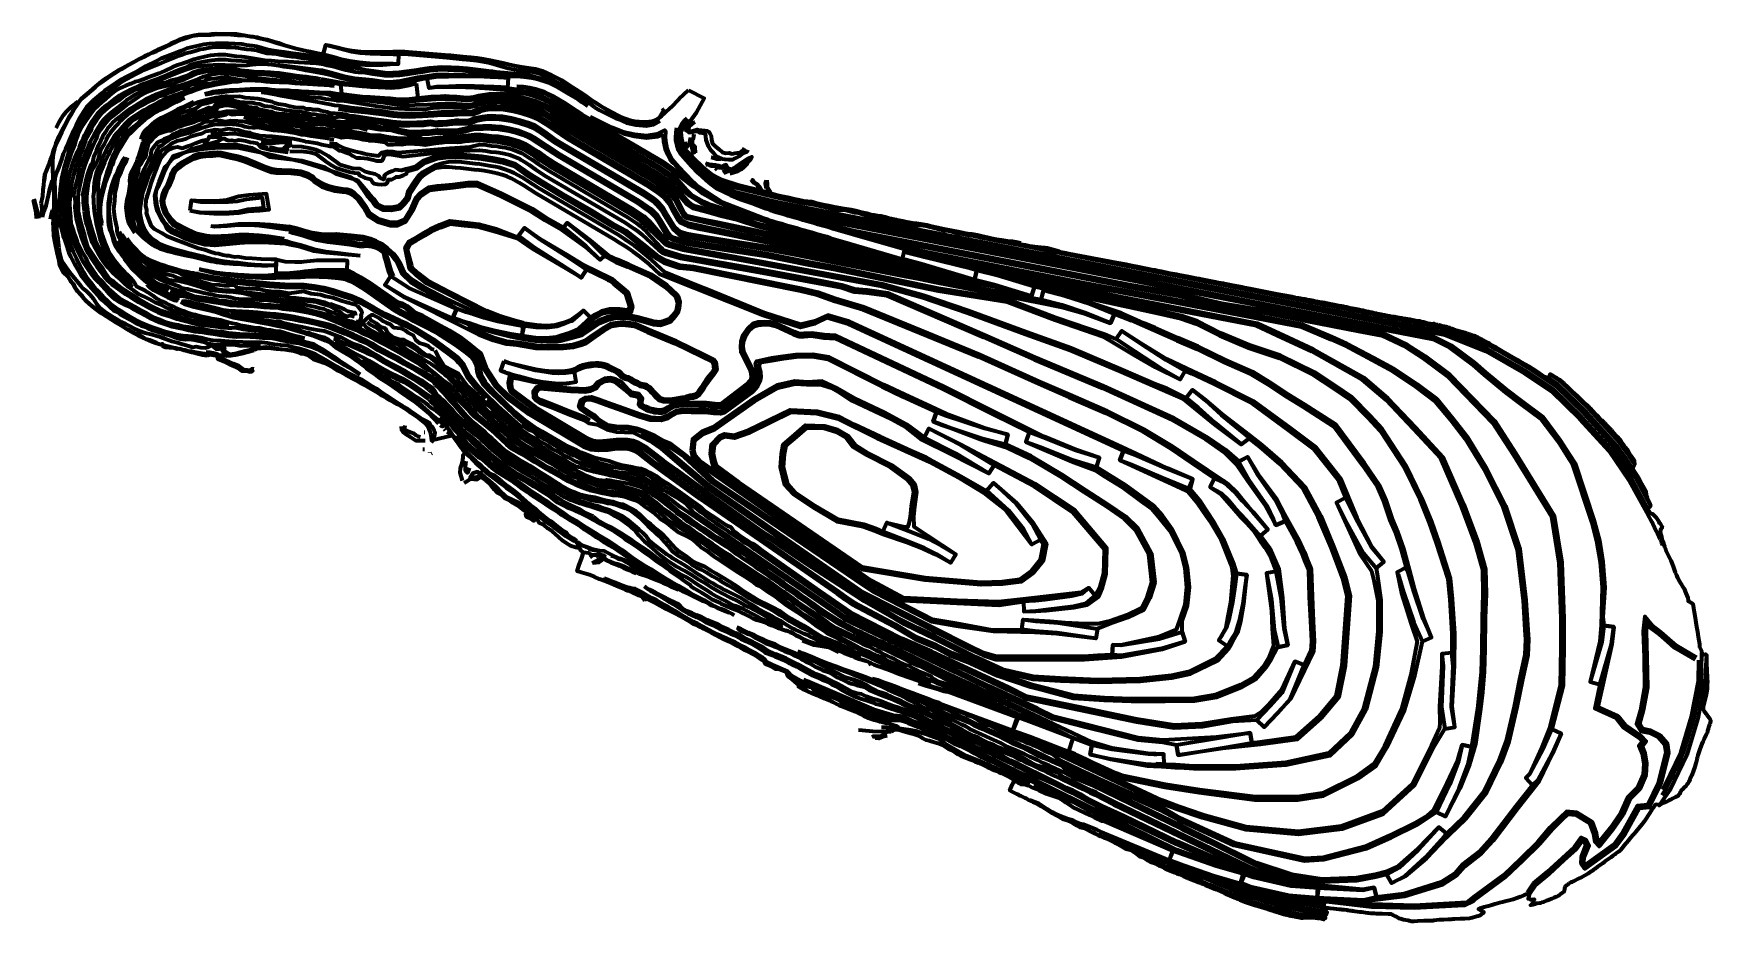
# Model space of a CAD drawing. Extents: x 334605 to 338795, y 3217454 to 3219673.
import ezdxf

# ---------------------------------------------------------------- set-up
doc = ezdxf.new("R2010")
doc.units = 0
doc.header["$MEASUREMENT"] = 0
for name, color, linetype, true_color in [('CREST', 5, 'Continuous', 0x0000ff), ('RAMP', 14, 'Continuous', 0xac0000), ('RED', 176, 'Continuous', 0x00008b), ('ROAD', 216, 'Continuous', 0x800080), ('TOE', 94, 'Continuous', 0x00ac00)]:
    doc.layers.add(name, color=color, linetype=linetype, true_color=true_color)

msp = doc.modelspace()

# ---------------------------------------------------------------- linework, layer by layer
at = {"layer": 'CREST', "color": 5, "lineweight": 100, "true_color": 0x0000ff}
for points in [[(334623.382, 3219248.342, 1742.31), (334627.536, 3219266.467, 1742.864), (334628.906, 3219282.714, 1743.05), (334630.427, 3219294.635, 1743.134), (334630.877, 3219306.251, 1744.212), (334632.489, 3219320.049, 1742.298), (334637.241, 3219330.521, 1743.686), (334643.393, 3219346.651, 1743.936), (334646.894, 3219357.368, 1744.373), (334651.322, 3219367.398, 1744.009), (334654.145, 3219380.404, 1744.906), (334662.338, 3219398.642, 1744.247), (334670.053, 3219416.24, 1745.677), (334675.364, 3219426.974, 1744.99), (334685.247, 3219445.638, 1744.939), (334692.436, 3219460.916, 1744.734), (334698.539, 3219470.285, 1743.244), (334706.699, 3219485.173, 1742.575), (334714.078, 3219495.63, 1742.753), (334724.007, 3219509.389, 1742.861), (334736.965, 3219520.088, 1741.473), (334748.867, 3219530.232, 1741.844), (334759.469, 3219539.267, 1741.934), (334768.681, 3219547.484, 1742.007), (334779.659, 3219555.344, 1742.274), (334796.657, 3219567.41, 1742.666), (334814.92, 3219578.978, 1742.985), (334824.501, 3219584.368, 1743.145), (334835.421, 3219590.517, 1743.193), (334846.382, 3219596.588, 1743.325), (334853.614, 3219600.914, 1743.431), (334867.118, 3219608.089, 1743.447), (334881.715, 3219615.293, 1743.6), (334900.049, 3219624.938, 1743.458), (334911.573, 3219629.502, 1743.759), (334922.795, 3219634.535, 1742.823), (334934.812, 3219640.267, 1743.249), (334947.737, 3219646.023, 1742.856), (334961.679, 3219652.643, 1743.731), (334974.167, 3219658.286, 1744.326), (334987.19, 3219662.55, 1746.048), (335001.422, 3219667.394, 1746.033), (335013.942, 3219669.653, 1744.91), (335033.31, 3219670.112, 1744.086), (335048.129, 3219670.372, 1744.344), (335065.944, 3219672.06, 1744.226), (335081.221, 3219671.602, 1744.14), (335097.674, 3219670.807, 1743.638), (335114.094, 3219669.003, 1742.633), (335131.042, 3219668.916, 1744.24), (335147.495, 3219665.943, 1744.389), (335163.588, 3219663.937, 1744.563), (335174.172, 3219661.257, 1744.523), (335188.53, 3219658.232, 1744.293), (335204.259, 3219653.548, 1743.875), (335217.25, 3219649.876, 1742.771), (335231.66, 3219644.403, 1741.557), (335243.535, 3219640.635, 1740.941), (335257.895, 3219637.132, 1741.531), (335286.615, 3219630.127, 1741.911), (335297.905, 3219627.952, 1742.524), (335307.649, 3219625.967, 1743.532), (335323.532, 3219622.224, 1742.775), (335329.297, 3219620.845, 1741.609), (335334.961, 3219645.195, 1737.593), (335362.001, 3219639.321, 1740.874), (335380.525, 3219634.643, 1740.734), (335399.643, 3219631.052, 1740.593), (335421.459, 3219628.442, 1739.475), (335446.113, 3219627.181, 1736.583), (335471.811, 3219627.366, 1736.661), (335487.587, 3219627.63, 1736.996), (335502.352, 3219628.153, 1737.25), (335515.549, 3219628.676, 1736.922), (335531.609, 3219628.482, 1737.319), (335586.534, 3219623.655, 1737.568), (335615.929, 3219621.12, 1738.445), (335632.938, 3219620.105, 1738.459), (335646.285, 3219619.473, 1738.466), (335677.545, 3219616.267, 1740.896), (335697.023, 3219614.503, 1741.763), (335713.497, 3219612.637, 1741.587), (335728.853, 3219610.358, 1741.587), (335746.189, 3219606.981, 1741.888), (335762.269, 3219603.429, 1741.888), (335777.951, 3219599.766, 1748.001), (335795.27, 3219596.043, 1750.479), (335810.56, 3219592.631, 1753.314), (335825.128, 3219590.132, 1742.248), (335841.319, 3219587.782, 1742.112), (335841.319, 3219587.782, 1741.858), (335858.914, 3219584.929, 1740.926), (335874.995, 3219580.372, 1742.543)], [(334623.382, 3219248.342, 1742.31), (334627.536, 3219266.467, 1742.864), (334628.906, 3219282.714, 1743.05), (334630.427, 3219294.635, 1743.134), (334630.877, 3219306.251, 1744.212), (334632.489, 3219320.049, 1742.298), (334637.241, 3219330.521, 1743.686), (334643.393, 3219346.651, 1743.936), (334646.894, 3219357.368, 1744.373), (334651.322, 3219367.398, 1744.009), (334654.145, 3219380.404, 1744.906), (334662.338, 3219398.642, 1744.247), (334670.053, 3219416.24, 1745.677), (334675.364, 3219426.974, 1744.99), (334685.247, 3219445.638, 1744.939), (334692.436, 3219460.916, 1744.734), (334698.539, 3219470.285, 1743.244), (334706.699, 3219485.173, 1742.575), (334714.078, 3219495.63, 1742.753), (334724.007, 3219509.389, 1742.861), (334736.965, 3219520.088, 1741.473), (334748.867, 3219530.232, 1741.844), (334759.469, 3219539.267, 1741.934), (334768.681, 3219547.484, 1742.007), (334779.659, 3219555.344, 1742.274), (334796.657, 3219567.41, 1742.666), (334814.92, 3219578.978, 1742.985), (334824.501, 3219584.368, 1743.145), (334835.421, 3219590.517, 1743.193), (334846.382, 3219596.588, 1743.325), (334853.614, 3219600.914, 1743.431), (334867.118, 3219608.089, 1743.447), (334881.715, 3219615.293, 1743.6), (334900.049, 3219624.938, 1743.458), (334911.573, 3219629.502, 1743.759), (334922.795, 3219634.535, 1742.823), (334934.812, 3219640.267, 1743.249), (334947.737, 3219646.023, 1742.856), (334961.679, 3219652.643, 1743.731), (334974.167, 3219658.286, 1744.326), (334987.19, 3219662.55, 1746.048), (335001.422, 3219667.394, 1746.033), (335013.942, 3219669.653, 1744.91), (335033.31, 3219670.112, 1744.086), (335048.129, 3219670.372, 1744.344), (335065.944, 3219672.06, 1744.226), (335081.221, 3219671.602, 1744.14), (335097.674, 3219670.807, 1743.638), (335114.094, 3219669.003, 1742.633), (335131.042, 3219668.916, 1744.24), (335147.495, 3219665.943, 1744.389), (335163.588, 3219663.937, 1744.563), (335174.172, 3219661.257, 1744.523), (335188.53, 3219658.232, 1744.293), (335204.259, 3219653.548, 1743.875), (335217.25, 3219649.876, 1742.771), (335231.66, 3219644.403, 1741.557), (335243.535, 3219640.635, 1740.941), (335257.895, 3219637.132, 1741.531), (335286.615, 3219630.127, 1741.911), (335297.905, 3219627.952, 1742.524), (335307.649, 3219625.967, 1743.532), (335323.532, 3219622.224, 1742.775), (335329.297, 3219620.845, 1741.609), (335334.961, 3219645.195, 1737.593), (335362.001, 3219639.321, 1740.874), (335380.525, 3219634.643, 1740.734), (335399.643, 3219631.052, 1740.593), (335421.459, 3219628.442, 1739.475), (335446.113, 3219627.181, 1736.583), (335471.811, 3219627.366, 1736.661), (335487.587, 3219627.63, 1736.996), (335502.352, 3219628.153, 1737.25), (335515.549, 3219628.676, 1736.922), (335531.609, 3219628.482, 1737.319), (335586.534, 3219623.655, 1737.568), (335615.929, 3219621.12, 1738.445), (335632.938, 3219620.105, 1738.459), (335646.285, 3219619.473, 1738.466), (335677.545, 3219616.267, 1740.896), (335697.023, 3219614.503, 1741.763), (335713.497, 3219612.637, 1741.587), (335728.853, 3219610.358, 1741.587), (335746.189, 3219606.981, 1741.888), (335762.269, 3219603.429, 1741.888), (335777.951, 3219599.766, 1748.001), (335795.27, 3219596.043, 1750.479), (335810.56, 3219592.631, 1753.314), (335825.128, 3219590.132, 1742.248), (335841.319, 3219587.782, 1742.112), (335841.319, 3219587.782, 1741.858), (335858.914, 3219584.929, 1740.926), (335874.995, 3219580.372, 1742.543)], [(336241.255, 3219531.812, 1749), (336280.344, 3219511.754, 1749), (336260.645, 3219475.162, 1749), (336245.63, 3219454.45, 1749), (336234.516, 3219443.372, 1749), (336227.512, 3219435.896, 1749), (336222.387, 3219425.748, 1751.43), (336222.811, 3219419.631, 1751.43), (336224.109, 3219410.141, 1751.43), (336227.188, 3219397.633, 1751), (336230.467, 3219389.21, 1751), (336232.909, 3219384.579, 1750.87), (336235.718, 3219381.187, 1751), (336240.386, 3219375.669, 1751), (336247.184, 3219368.239, 1751), (336256.471, 3219359.165, 1750.762), (336275.132, 3219341.668, 1750.413), (336282.324, 3219335.015, 1750.413), (336299.749, 3219321.271, 1751.512), (336310.589, 3219314.601, 1752), (336326.554, 3219306.442, 1753.652), (336337.089, 3219302.178, 1754.513), (336347.87, 3219298.881, 1754.69), (336360.859, 3219295.637, 1754.866), (336376.586, 3219291.698, 1753.41), (336385.635, 3219289.458, 1755.864), (336394.386, 3219287.335, 1756.143), (336409.909, 3219283.43, 1756.239), (336419.857, 3219281.029, 1755.708), (336429.805, 3219278.627, 1752.781), (336434.098, 3219277.361, 1752.992), (336437.495, 3219276.484, 1752.923), (336445.479, 3219273.519, 1750.876), (336448.22, 3219272.701, 1750.59), (336450.548, 3219271.465, 1749.22), (336459.987, 3219268.981, 1748.926), (336470.277, 3219265.986, 1748.007), (336473.584, 3219265.19, 1747.695), (336488.867, 3219262.149, 1747.59), (336504.151, 3219259.107, 1747.484), (336515.51, 3219256.739, 1747.181), (336526.868, 3219254.371, 1746.878), (336531.696, 3219253.389, 1746.799), (336548.902, 3219250.163, 1747.099), (336566.108, 3219246.938, 1747.399), (336580.774, 3219243.831, 1746.901), (336589.344, 3219242.07, 1746.727), (336601.492, 3219239.368, 1746.046), (336612.957, 3219236.935, 1745.648), (336628.633, 3219234.066, 1746.067), (336639.425, 3219232.883, 1748.777), (336645.648, 3219231.091, 1747.56), (336650.062, 3219230.302, 1747.713), (336657.955, 3219228.629, 1747.431), (336661.032, 3219227.859, 1747.075), (336670.172, 3219225.968, 1746.847), (336689.05, 3219222.529, 1747.358), (336707.928, 3219219.09, 1747.87), (336721.155, 3219216.464, 1747.775), (336734.381, 3219213.839, 1747.679), (336748.711, 3219210.873, 1747.32), (336763.04, 3219207.908, 1746.96), (336777.37, 3219204.942, 1746.601), (336794.42, 3219201.42, 1746.188), (336813.003, 3219197.668, 1745.92), (336831.586, 3219193.916, 1745.652), (336850.169, 3219190.163, 1745.384), (336868.752, 3219186.411, 1745.116), (336882.21, 3219183.744, 1745.027), (336895.667, 3219181.076, 1744.937), (336909.125, 3219178.409, 1744.848), (336914.262, 3219177.737, 1745.542), (336932.444, 3219173.857, 1744.84), (336947.615, 3219170.911, 1744.867), (336962.786, 3219167.964, 1744.894), (336975.677, 3219165.401, 1744.79), (336988.567, 3219162.837, 1744.686), (336994.582, 3219161.877, 1744.658), (337000.071, 3219160.571, 1744.641), (337002.743, 3219160.066, 1744.676), (337004.369, 3219159.763, 1744.704), (337012.774, 3219158.304, 1745.083), (337013.036, 3219158.259, 1745.097), (337014.126, 3219158.052, 1745.108), (337018.928, 3219157.23, 1745.35), (337035.206, 3219154.162, 1745.576), (337040.554, 3219153.125, 1745.588), (337053.496, 3219150.617, 1745.622), (337057.712, 3219149.793, 1745.62), (337063.277, 3219148.718, 1745.642), (337064.363, 3219148.503, 1745.635), (337081.32, 3219145.291, 1745.836), (337083.471, 3219144.839, 1745.767), (337097.089, 3219142.013, 1745.41), (337097.946, 3219141.847, 1745.414), (337100.181, 3219141.759, 1746.144), (337106.135, 3219141.16, 1747.326), (337113.743, 3219140.291, 1748.621), (337130.809, 3219138.343, 1751.524), (337132.058, 3219137.896, 1751.097), (337137.611, 3219137.692, 1752.946), (337167.491, 3219129.577, 1748.137), (337171.281, 3219127.841, 1746.039), (337179.466, 3219126.181, 1745.907), (337182.318, 3219125.601, 1745.856), (337184.099, 3219125.245, 1745.839), (337186.967, 3219124.662, 1745.788), (337191.877, 3219123.757, 1745.899), (337310.651, 3219101.04, 1746.848), (337311.003, 3219100.973, 1746.85), (337335.094, 3219096.537, 1747.404), (337345.924, 3219094.436, 1747.427), (337363.726, 3219090.931, 1747.36), (337387.997, 3219086.144, 1747.248), (337403.269, 3219083.096, 1747.103), (337406.423, 3219082.484, 1747.109), (337412.824, 3219081.217, 1747.071), (337423.423, 3219079.132, 1747.033), (337440.804, 3219075.505, 1746.536), (337444.748, 3219074.522, 1746.086), (337460.873, 3219071.5, 1746.345), (337463.412, 3219071.273, 1746.91), (337468.298, 3219070.32, 1746.91), (337491.026, 3219065.887, 1746.91), (337510.861, 3219062.018, 1746.91), (337515.573, 3219061.099, 1746.91), (337517.097, 3219060.802, 1746.91), (337519.37, 3219060.358, 1746.91), (337520.878, 3219060.101, 1746.987), (337533.638, 3219057.632, 1747.03), (337558.274, 3219052.967, 1747.324), (337558.286, 3219052.768, 1746.91), (337565.827, 3219051.227, 1746.763), (337577.471, 3219048.958, 1746.767), (337582.864, 3219047.974, 1746.91), (337585.278, 3219047.753, 1747.436), (337602.115, 3219044.519, 1747.541), (337615.987, 3219041.898, 1747.719), (337624.199, 3219039.911, 1746.91), (337626.38, 3219039.661, 1747.279), (337649.539, 3219035.155, 1747.302), (337712.134, 3219022.908, 1747.223), (337744.847, 3219016.497, 1747.161), (337749.003, 3219015.678, 1747.143), (337749.732, 3219015.405, 1746.217), (337751.165, 3219015.182, 1746.335), (337752.722, 3219014.943, 1746.47), (337752.911, 3219014.925, 1746.509), (337756.456, 3219014.447, 1746.955), (337758.643, 3219013.943, 1746.791), (337763.935, 3219012.797, 1746.546), (337765.25, 3219012.542, 1746.548), (337766.25, 3219012.341, 1746.534), (337771.564, 3219011.466, 1746.87), (337772.422, 3219011.307, 1746.887), (337780.392, 3219010.192, 1747.804), (337781.693, 3219009.964, 1747.856), (337785.712, 3219009.147, 1747.784), (337787.459, 3219008.744, 1747.651), (337791.616, 3219008.08, 1747.956), (337792.818, 3219007.898, 1748.067), (337794.516, 3219007.591, 1748.114), (337798.847, 3219006.595, 1747.793), (337802.35, 3219005.925, 1747.818), (337805.127, 3219005.412, 1747.875), (337808.432, 3219004.609, 1747.539), (337810.81, 3219004.259, 1747.777), (337813.411, 3219003.881, 1748.047), (337817.843, 3219002.961, 1747.925), (337818.323, 3219002.842, 1747.872), (337821.961, 3219002.248, 1748.111), (337824.759, 3219001.786, 1748.286), (337825.383, 3219001.669, 1748.296), (337830.755, 3219000.704, 1748.464), (337836.424, 3218999.518, 1748.289), (337837.555, 3218999.288, 1748.269), (337838.204, 3218999.173, 1748.292), (337842.208, 3218998.416, 1748.341), (337844.329, 3218998.027, 1748.39), (337844.895, 3218997.848, 1748.245), (337845.747, 3218997.713, 1748.311), (337849.813, 3218996.897, 1748.259), (337852.314, 3218996.456, 1748.354), (337854.981, 3218995.921, 1748.321), (337858.952, 3218995.024, 1748.059), (337860.065, 3218994.785, 1748.012), (337862.546, 3218994.352, 1748.118), (337865.43, 3218993.885, 1748.315), (337867.073, 3218993.503, 1748.185), (337871.13, 3218992.716, 1748.19), (337873.413, 3218992.535, 1748.744), (337875.042, 3218992.251, 1748.814), (337877.193, 3218991.729, 1748.596), (337880.088, 3218990.829, 1747.889), (337883.186, 3218990.329, 1748.105), (337884.653, 3218990.016, 1748.048), (337885.586, 3218989.86, 1748.102), (337887.93, 3218989.394, 1748.081), (337890.543, 3218988.779, 1747.856), (337891.315, 3218988.613, 1747.823), (337898.504, 3218987.077, 1747.536), (337900.066, 3218986.787, 1747.564), (337904.394, 3218986.086, 1747.863), (337905.117, 3218985.995, 1747.966), (337909.209, 3218985.3, 1748.179), (337911.32, 3218984.793, 1747.978), (337914.221, 3218983.963, 1747.419), (337917.704, 3218983.263, 1747.373), (337919.697, 3218982.711, 1747.028), (337920.889, 3218982.644, 1747.375), (337925.571, 3218981.8, 1747.515), (337925.842, 3218981.732, 1747.483), (337926.352, 3218981.647, 1747.513), (337931.71, 3218980.281, 1746.835), (337935.141, 3218979.514, 1746.625), (337935.912, 3218979.376, 1746.65), (337936.158, 3218979.329, 1746.653), (337941.076, 3218978.226, 1746.347), (337943.382, 3218977.686, 1746.153), (337947.776, 3218976.843, 1746.18), (337949.343, 3218976.517, 1746.136), (337954.416, 3218975.376, 1745.812), (337954.718, 3218975.297, 1745.769), (337961.147, 3218974.083, 1745.847), (337961.884, 3218973.903, 1745.772), (337966.072, 3218973.002, 1745.59), (337967.706, 3218972.652, 1745.523), (337972.443, 3218971.731, 1745.525), (337979.133, 3218970.432, 1745.531), (337980.097, 3218970.259, 1745.562), (337980.479, 3218970.19, 1745.574), (337986.772, 3218968.759, 1745.14), (337987.997, 3218968.477, 1745.049), (337994.73, 3218967.46, 1745.665), (337996.249, 3218967.232, 1745.808), (337996.465, 3218967.2, 1745.829), (338000.397, 3218966.423, 1745.804), (338004.567, 3218965.848, 1746.301), (338005.297, 3218965.757, 1746.409), (338005.889, 3218965.635, 1746.394), (338011.501, 3218964.544, 1746.398), (338012.482, 3218964.386, 1746.467), (338015.065, 3218963.821, 1746.336), (338016.961, 3218963.468, 1746.368), (338017.69, 3218963.321, 1746.358), (338022.031, 3218962.646, 1746.715), (338024.253, 3218962.429, 1747.168), (338025.177, 3218962.338, 1747.356), (338025.906, 3218962.233, 1747.434), (338030.582, 3218961.331, 1747.451), (338033.025, 3218960.854, 1747.446), (338037.147, 3218959.994, 1747.325), (338039.757, 3218959.492, 1747.338), (338043.24, 3218959.201, 1748.153), (338043.78, 3218959.119, 1748.2), (338048.87, 3218958.004, 1747.94), (338051.654, 3218957.553, 1748.129), (338055.34, 3218956.888, 1748.241), (338056.11, 3218956.704, 1748.168), (338062.78, 3218955.224, 1747.786), (338062.953, 3218955.185, 1747.774), (338063.247, 3218955.192, 1747.91), (338067.965, 3218954.968, 1749.37), (338072.63, 3218953.342, 1747.859), (338073.42, 3218952.977, 1747.415), (338074.708, 3218952.824, 1747.62), (338078.055, 3218952.312, 1747.915), (338080.513, 3218951.804, 1747.851), (338082.888, 3218950.827, 1746.769), (338085.943, 3218950.53, 1747.395), (338089.173, 3218949.71, 1746.991), (338093.184, 3218948.39, 1745.857), (338093.899, 3218948.315, 1745.992), (338094.348, 3218948.333, 1746.213), (338094.667, 3218948.171, 1746.004), (338098.357, 3218947.665, 1746.451), (338103.546, 3218948.312, 1749.936), (338104.202, 3218948.24, 1750.052), (338104.654, 3218947.93, 1749.586), (338108.132, 3218946.082, 1747.121), (338109.892, 3218946.087, 1747.853), (338111.416, 3218945.698, 1747.66), (338113.556, 3218945.98, 1749.129), (338114.805, 3218945.671, 1748.989), (338116.465, 3218945.294, 1748.875), (338117.572, 3218944.241, 1747.114), (338119.968, 3218944.173, 1747.951), (338122.343, 3218943.756, 1748.047), (338123.287, 3218943.151, 1747.161), (338124.289, 3218942.849, 1746.936), (338129.093, 3218942.206, 1747.551), (338131.05, 3218941.5, 1746.866), (338133.83, 3218941.043, 1747.043), (338134.527, 3218940.858, 1746.939), (338136.986, 3218940.492, 1747.175), (338137.773, 3218940.317, 1747.13), (338137.843, 3218940.287, 1747.126), (338140.015, 3218939.425, 1747.14), (338142.94, 3218938.299, 1747.228), (338142.991, 3218938.28, 1747.231), (338145.714, 3218937.18, 1747.208), (338145.843, 3218937.13, 1747.212), (338146.185, 3218937, 1747.226), (338148.574, 3218936.145, 1747.426), (338149.427, 3218935.779, 1747.377), (338151.562, 3218934.973, 1747.472), (338152.142, 3218934.717, 1747.425), (338154.379, 3218933.712, 1747.205), (338155.228, 3218933.36, 1747.18), (338157.185, 3218932.641, 1747.307), (338158.476, 3218932.22, 1747.497), (338158.813, 3218932.11, 1747.547), (338160.346, 3218931.541, 1747.634), (338161.188, 3218931.279, 1747.784), (338162.586, 3218931.073, 1748.486), (338163.563, 3218930.904, 1748.928), (338164.173, 3218930.771, 1749.148), (338165.906, 3218930.312, 1749.614), (338167.79, 3218929.837, 1750.168), (338168.238, 3218929.766, 1750.384), (338168.889, 3218929.642, 1750.656), (338170.494, 3218929.134, 1750.921), (338171.544, 3218928.824, 1751.141), (338172.786, 3218928.4, 1751.286), (338174.75, 3218927.781, 1751.618), (338175.129, 3218927.673, 1751.704), (338175.609, 3218927.5, 1751.742), (338177.948, 3218926.746, 1752.104), (338178.49, 3218926.61, 1752.263), (338180.668, 3218926.027, 1752.838), (338181.302, 3218925.808, 1752.906), (338183.639, 3218925.162, 1753.481), (338184.724, 3218924.779, 1753.582), (338186.528, 3218924.174, 1753.814), (338187.808, 3218923.837, 1754.162), (338189.411, 3218923.376, 1754.522), (338190.502, 3218923.02, 1754.682), (338192.352, 3218922.401, 1754.923), (338193.527, 3218922.048, 1755.154), (338195.124, 3218921.514, 1755.363), (338196.538, 3218921.051, 1755.567), (338198.226, 3218920.466, 1755.748), (338199.266, 3218919.922, 1755.493), (338201.041, 3218919.362, 1755.791), (338203.791, 3218918.88, 1757.02), (338204.178, 3218918.798, 1757.165), (338204.404, 3218918.751, 1757.252), (338206.868, 3218917.827, 1757.375), (338207.207, 3218917.7, 1757.392), (338207.581, 3218917.499, 1757.29), (338212.373, 3218915.151, 1756.431), (338212.698, 3218914.948, 1756.285), (338213, 3218914.697, 1756.027), (338214.723, 3218913.368, 1754.755), (338216.244, 3218912.517, 1754.272), (338217.342, 3218912.037, 1754.189), (338219.084, 3218911.285, 1754.08), (338220.461, 3218910.257, 1753.13), (338223.21, 3218909.207, 1753.229), (338224.209, 3218908.764, 1753.142), (338225.537, 3218907.725, 1752.133), (338226.982, 3218906.758, 1751.359), (338227.364, 3218906.628, 1751.403), (338229.06, 3218906.049, 1751.602), (338229.985, 3218905.521, 1751.286), (338231.986, 3218903.892, 1749.638), (338243.38, 3218898.179, 1747.338), (338243.382, 3218898.177, 1747.338), (338247.881, 3218895.61, 1747.349), (338257.883, 3218889.877, 1747.373), (338259.405, 3218888.993, 1747.356), (338275.428, 3218879.81, 1747.5), (338291.45, 3218870.626, 1748), (338307.473, 3218861.442, 1747.41), (338314.266, 3218857.463, 1747.6), (338323.495, 3218852.259, 1747.427), (338332.453, 3218847.099, 1747.417), (338341.41, 3218841.938, 1747.406), (338357.034, 3218831.671, 1747.671), (338368.557, 3218824.019, 1747.724), (338380.08, 3218816.366, 1747.777), (338385.855, 3218814.175, 1750.734), (338390.413, 3218812.637, 1753.41), (338393.202, 3218814.887, 1753.41), (338394.482, 3218821.949, 1753.443), (338395.883, 3218821.566, 1754.423), (338398.836, 3218819.921, 1754.998), (338399.866, 3218818.676, 1754.001), (338401.103, 3218818.54, 1755.229), (338401.752, 3218818.934, 1756.703), (338409.688, 3218813.674, 1756.75), (338411.818, 3218812.293, 1756.818), (338416.791, 3218809.236, 1757.273), (338417.961, 3218808.516, 1757.38), (338420.136, 3218807.124, 1757.482), (338424.39, 3218803.127, 1757.696), (338427.838, 3218799.844, 1757.801), (338430.518, 3218797.3, 1757.895), (338431.462, 3218796.386, 1757.9), (338435.354, 3218792.615, 1757.921), (338436.187, 3218791.813, 1757.932), (338438.001, 3218790.057, 1757.945), (338442.819, 3218785.442, 1758.051), (338446.451, 3218781.944, 1758.102), (338449.669, 3218778.96, 1758.325), (338455.75, 3218773.379, 1758.833), (338462.709, 3218766.963, 1759.371), (338466.12, 3218763.768, 1759.556), (338468.62, 3218761.413, 1759.672), (338475.011, 3218755.307, 1759.838), (338479.944, 3218750.584, 1759.95), (338482.507, 3218748.159, 1760.054), (338483.258, 3218747.468, 1760.114), (338489.684, 3218741.725, 1760.89), (338495.034, 3218736.475, 1760.813), (338495.411, 3218736.057, 1760.808), (338496.987, 3218734.392, 1760.899), (338497.951, 3218733.406, 1761.001), (338511.476, 3218719.798, 1762.764), (338515.444, 3218715.547, 1762.909), (338522.488, 3218708.059, 1763.249), (338523.519, 3218707.057, 1763.434), (338527.41, 3218703.433, 1764.362), (338530.271, 3218700.192, 1764.211), (338535.792, 3218694.669, 1764.976), (338541.985, 3218688.181, 1765.414), (338542.468, 3218687.675, 1765.448), (338543.62, 3218686.505, 1765.581), (338547.749, 3218681.754, 1765.259), (338550.585, 3218678.709, 1765.351), (338562.104, 3218665.837, 1765.003), (338567.715, 3218659.076, 1764.124), (338572.01, 3218654.051, 1763.668), (338572.613, 3218653.123, 1763.61), (338578.764, 3218643.824, 1763.217), (338580.464, 3218641.32, 1763.191), (338581.368, 3218639.995, 1763.183), (338587.041, 3218633.892, 1765.82), (338588.649, 3218631.723, 1766.034), (338588.834, 3218631.454, 1766.035), (338589.54, 3218630.428, 1766.04), (338593.408, 3218623.181, 1764.098), (338593.769, 3218622.533, 1763.952), (338593.992, 3218622.117, 1763.844), (338595.106, 3218620.146, 1763.424), (338603.222, 3218609.025, 1764.299), (338604.781, 3218606.905, 1764.488), (338604.972, 3218602.696, 1759.726), (338605.616, 3218596.541, 1753.41), (338605.299, 3218595.039, 1753.41), (338601.727, 3218586.951, 1753.41), (338601.254, 3218585.216, 1753.41), (338601.294, 3218584.636, 1752.778), (338601.768, 3218583.268, 1751.958), (338602.021, 3218582.799, 1751.839), (338604.016, 3218580.111, 1752.109), (338610.739, 3218570.323, 1752.136), (338612.548, 3218567.798, 1752.274), (338617.188, 3218559.589, 1752.614), (338623.432, 3218548.261, 1752.781), (338629.675, 3218536.933, 1752.947), (338632.763, 3218531.19, 1752.887), (338635.3, 3218517.04, 1743.094), (338637.477, 3218512.399, 1742.413), (338643.051, 3218501.129, 1741.311), (338643.647, 3218499.244, 1740.48), (338644.045, 3218497.055, 1738.949), (338645.903, 3218493.135, 1738.41), (338642.299, 3218488.26, 1738.41), (338638.177, 3218486.416, 1738.41), (338641.337, 3218480.418, 1738.2), (338644.797, 3218474.279, 1738.41), (338650.647, 3218472.48, 1738.41), (338659.012, 3218464.398, 1738.41), (338660.323, 3218461.686, 1738.41), (338665.916, 3218454.163, 1738.41), (338667.26, 3218453.096, 1738.41), (338667.229, 3218449.819, 1738.41), (338667.641, 3218449.381, 1738.41), (338668.121, 3218449.578, 1738.41), (338669.303, 3218449.504, 1738.41), (338671.823, 3218444.386, 1738.533), (338673.58, 3218441.031, 1738.829), (338674.839, 3218438.774, 1739.189), (338674.714, 3218438.249, 1738.41), (338670.846, 3218433.952, 1738.41), (338669.587, 3218425.833, 1738.41), (338670.225, 3218423.662, 1737.627), (338670.721, 3218422.409, 1737.42), (338672.424, 3218417.474, 1736.126), (338673.065, 3218414.946, 1735.016), (338673.955, 3218410.584, 1732.682), (338676.078, 3218405.071, 1731.664), (338676.897, 3218401.795, 1730.202), (338678.57, 3218396.517, 1728.532), (338678.8, 3218395.447, 1727.982), (338680.724, 3218390.931, 1727.502), (338680.872, 3218390.321, 1727.222), (338682.821, 3218385.399, 1726.416), (338683.112, 3218384.382, 1726.033), (338683.57, 3218383.207, 1725.826), (338684.021, 3218381.517, 1725.128), (338690.997, 3218366.475, 1724.633), (338694.423, 3218359.569, 1724.839), (338696.346, 3218355.743, 1724.999), (338701.934, 3218341.156, 1724.998), (338707.523, 3218326.57, 1724.996), (338710.242, 3218319.151, 1724.748), (338712.304, 3218314.5, 1725.31), (338713.474, 3218312.492, 1726.111), (338717.893, 3218303.384, 1727.973), (338720.701, 3218299.47, 1730.593), (338724.171, 3218294.371, 1733.628), (338725.735, 3218290.754, 1733.985), (338729.815, 3218285.637, 1738.229), (338734.239, 3218274.139, 1738.265), (338738.663, 3218262.641, 1738.302), (338739.76, 3218255.908, 1738.323), (338740.028, 3218254.501, 1738.41), (338741.457, 3218254.37, 1738.41), (338747.816, 3218250.132, 1738.41), (338749.636, 3218248.512, 1738.41), (338751.292, 3218247.473, 1738.41), (338752.98, 3218237.41, 1738.556), (338754.668, 3218227.347, 1738.702), (338756.928, 3218213.078, 1738.603), (338758.872, 3218201.595, 1738.81), (338760.815, 3218190.112, 1739.017), (338762.852, 3218177.722, 1739.1), (338764.888, 3218165.332, 1739.184), (338768.094, 3218146.976, 1739.729), (338768.012, 3218143.295, 1739.817), (338768.343, 3218140.473, 1740.787), (338773.488, 3218128.329, 1753.415), (338773.367, 3218126.362, 1753.271), (338773.351, 3218120.101, 1753.6), (338774.473, 3218120.632, 1753.602), (338775.195, 3218120.445, 1753.602), (338783.389, 3218121.843, 1753.452), (338785.68, 3218120.263, 1753.49), (338785.673, 3218117.315, 1753.61), (338785.543, 3218116.693, 1753.546), (338785.649, 3218106.001, 1754.075), (338785.755, 3218095.308, 1754.604), (338786.119, 3218085.178, 1755.287), (338786.482, 3218075.049, 1755.97), (338787.25, 3218067.995, 1756.804), (338787.412, 3218059.794, 1757.265), (338788.004, 3218052.289, 1757.685), (338787.493, 3218047.87, 1757.898), (338786.81, 3218035.638, 1758.955), (338784.263, 3218020.779, 1759.144), (338780.735, 3218003.507, 1759.001), (338777.582, 3217990.258, 1758.606), (338777.046, 3217987.111, 1758.649), (338777.494, 3217983.712, 1759.349), (338779.06, 3217980.389, 1760.753), (338784.572, 3217973.231, 1765.142), (338786.587, 3217970.622, 1766.746), (338791.201, 3217964.114, 1770.482), (338794.974, 3217959.016, 1773.511), (338795.403, 3217956.791, 1774.056), (338795.109, 3217953.847, 1774.228), (338793.564, 3217947.989, 1774.365), (338793.102, 3217946.032, 1774.445), (338790.82, 3217939.796, 1774.195), (338790.275, 3217937.798, 1774.23), (338788.703, 3217933.233, 1774.108), (338788.327, 3217931.978, 1774.11), (338787.957, 3217928.826, 1774.471), (338787.076, 3217925.764, 1774.497), (338785.33, 3217921.694, 1774.174), (338784.816, 3217920.281, 1774.119), (338779.286, 3217909.807, 1772.644), (338776.755, 3217903.98, 1772.163), (338774.016, 3217897.834, 1771.612), (338769.195, 3217884.781, 1771.061), (338763.595, 3217869.214, 1770.497), (338761.917, 3217863.257, 1770.57), (338761.474, 3217860.457, 1770.819), (338761.252, 3217858.409, 1771.159), (338759.771, 3217852.31, 1772.022), (338756.325, 3217840.785, 1773.276), (338753.252, 3217831.13, 1774.217), (338748.956, 3217819.948, 1774.877), (338743.968, 3217808.56, 1775.191), (338741.232, 3217802.781, 1775.231), (338739.593, 3217799.993, 1775.063), (338738.324, 3217798.264, 1774.812), (338736.175, 3217795.952, 1774.212), (338733.456, 3217791.392, 1773.916), (338732.647, 3217790.896, 1773.584), (338729.777, 3217788.674, 1772.537), (338727.569, 3217786.499, 1771.863), (338726.17, 3217783.999, 1771.755), (338724.963, 3217783.29, 1771.251), (338723.571, 3217782.838, 1770.566), (338722.601, 3217781.013, 1770.516), (338721.248, 3217777.924, 1770.601), (338720.636, 3217776.93, 1770.525), (338719.112, 3217775.37, 1770.077), (338718.529, 3217774.211, 1770.065), (338717.799, 3217772.106, 1770.235), (338716.656, 3217771.013, 1770.004), (338714.038, 3217767.302, 1769.91), (338707.889, 3217764.225, 1769.68), (338703.349, 3217762.205, 1769.364), (338701.752, 3217761.099, 1769.483), (338697.257, 3217759.066, 1769.189), (338695.798, 3217758.306, 1769.152), (338692.907, 3217757.19, 1768.851), (338690.266, 3217755.505, 1767.445), (338685.376, 3217752.94, 1764.506), (338678.519, 3217750.533, 1759.669), (338675.908, 3217749, 1758.197), (338673.875, 3217747.707, 1757.112), (338669.345, 3217745.564, 1754.249), (338668.003, 3217744.722, 1753.527), (338667.448, 3217744.07, 1753.41), (338664.411, 3217745.615, 1752.509), (338658.877, 3217745.941, 1751.136), (338656.737, 3217744.919, 1750.837), (338652.082, 3217737.716, 1750.744), (338650.858, 3217735.953, 1750.55), (338649.095, 3217733.196, 1750.524), (338646.693, 3217729.597, 1750.307), (338645.872, 3217728.232, 1750.387), (338640.636, 3217720.351, 1749.954), (338634.753, 3217711.149, 1749.865), (338630.114, 3217703.89, 1749.798), (338624.743, 3217697.274, 1749.957), (338619.478, 3217691.019, 1749.801), (338608.522, 3217678.011, 1749.46), (338604.527, 3217673.072, 1749.605), (338601.503, 3217669.616, 1749.328), (338595.865, 3217662.644, 1749.533), (338589.675, 3217655.209, 1749.458), (338585.604, 3217650.164, 1749.622), (338583.487, 3217647.697, 1749.492), (338570.832, 3217632.468, 1749.38), (338568.914, 3217630.3, 1749.301), (338565.906, 3217628.083, 1749.375), (338558.333, 3217622.708, 1749.209), (338556.166, 3217621.192, 1749.122), (338553.866, 3217619.489, 1749.193), (338551.63, 3217617.969, 1749.027), (338546.054, 3217613.969, 1748.977), (338543.509, 3217612.046, 1749.125), (338531.698, 3217603.523, 1749.106), (338528.796, 3217601.521, 1748.941), (338525.537, 3217599.081, 1749.09), (338523.162, 3217597.427, 1748.981), (338517.154, 3217593.01, 1749.115), (338513.256, 3217590.179, 1749.141), (338507.239, 3217585.756, 1749.272), (338502.857, 3217582.646, 1749.178), (338500.287, 3217580.739, 1749.273), (338498.761, 3217579.721, 1749.13), (338498.513, 3217579.506, 1749.193), (338488.981, 3217572.71, 1749.218), (338473.719, 3217564.914, 1749.281), (338464.755, 3217560.399, 1749.202), (338455.791, 3217555.883, 1749.123), (338454.881, 3217555.174, 1749.593), (338454.301, 3217554.885, 1749.583), (338453.812, 3217554.515, 1749.814), (338452.625, 3217554.128, 1750.473), (338449.56, 3217552.47, 1750.668), (338447.772, 3217552.682, 1750.338), (338446.272, 3217551.703, 1750.969), (338441.87, 3217548.505, 1753.7), (338440.3, 3217547.632, 1753.947), (338438.759, 3217546.722, 1753.758), (338437.118, 3217545.369, 1753.716), (338435.531, 3217543.75, 1753.674), (338433.815, 3217542.796, 1753.769), (338432.208, 3217541.708, 1754.227), (338431.725, 3217539.46, 1754.226), (338430.955, 3217537.542, 1754.207), (338430.329, 3217534.954, 1754.19), (338430.092, 3217531.508, 1754.246), (338429.564, 3217529.839, 1754.361), (338429.726, 3217529.324, 1754.137), (338427.807, 3217527.535, 1755.693), (338420.138, 3217521.483, 1759.76), (338418.454, 3217520.075, 1760.865), (338415.598, 3217518.098, 1761.905), (338412.215, 3217516.421, 1762.561), (338410.298, 3217515.42, 1763.114), (338404.206, 3217512.739, 1763.764), (338402.37, 3217512.344, 1763.053), (338400.593, 3217511.672, 1763.002), (338398.685, 3217510.799, 1763.278), (338388.242, 3217506.561, 1763.609), (338385.047, 3217505.115, 1764.044), (338379.927, 3217503.272, 1763.765), (338379.029, 3217502.836, 1763.934), (338377.98, 3217502.473, 1763.841), (338374.141, 3217501.513, 1762.759), (338372.58, 3217500.634, 1763.295), (338370.64, 3217499.751, 1763.542), (338369.197, 3217499.465, 1762.987), (338361.807, 3217498.573, 1758.881), (338358.789, 3217497.689, 1757.679), (338356.941, 3217497.256, 1756.563), (338351.505, 3217495.55, 1754.801), (338348.844, 3217495.301, 1753.949), (338346.819, 3217494.878, 1753.552), (338345.398, 3217494.454, 1753.41), (338348.81, 3217496.55, 1753.692), (338350.427, 3217498.63, 1753.709), (338354.06, 3217505.126, 1753.751), (338354.351, 3217505.881, 1753.755), (338354.482, 3217507.36, 1753.58), (338355.403, 3217509.105, 1753.41), (338353.522, 3217508.661, 1752.828), (338350.931, 3217508.346, 1751.434), (338348.042, 3217508.223, 1749.424), (338346.565, 3217508.312, 1748.094), (338345.211, 3217508.702, 1746.258), (338342.963, 3217509.686, 1742.539), (338339.858, 3217510.541, 1738.41), (338341.112, 3217513.305, 1738.41), (338342.201, 3217517.081, 1738.41), (338342.836, 3217520.767, 1738.41), (338343.433, 3217522.677, 1738.41), (338341.932, 3217523.117, 1736.359), (338340.151, 3217522.93, 1735.341), (338338.229, 3217522.488, 1734.722), (338336.718, 3217522.007, 1734.503), (338330.2, 3217519.38, 1734.8), (338320.491, 3217515.735, 1734.352), (338308.686, 3217510.958, 1734.67), (338304.646, 3217509.519, 1734.7), (338302.297, 3217508.879, 1734.8), (338291.932, 3217506.194, 1734.651), (338281.566, 3217503.508, 1734.502), (338275.86, 3217501.961, 1734.8), (338268.551, 3217500.142, 1734.356), (338256.437, 3217496.78, 1734.697), (338248.912, 3217494.593, 1735.111), (338240.216, 3217492.281, 1735.145), (338230.048, 3217489.475, 1735.398), (338222.14, 3217487.387, 1735.399), (338218.265, 3217486.031, 1736.089), (338216.807, 3217485.274, 1736.86), (338216.105, 3217484.341, 1738.41), (338223.56, 3217480.729, 1738.41), (338225.463, 3217479.555, 1738.41), (338229.422, 3217477.514, 1738.41), (338228.506, 3217475.194, 1742.717), (338227.951, 3217474.775, 1743.28), (338226.204, 3217474.046, 1743.835), (338223.281, 3217471.79, 1746.91), (338222.694, 3217471.207, 1747.798), (338221.984, 3217470.676, 1748.509), (338221.285, 3217470.279, 1748.949), (338220.31, 3217469.249, 1750.55), (338219.228, 3217468.485, 1751.542), (338218.398, 3217468.227, 1751.622), (338216.94, 3217467.978, 1751.34), (338214.568, 3217467.127, 1751.807), (338211.679, 3217466.359, 1751.818), (338210.933, 3217466.02, 1752.112), (338200.286, 3217463.192, 1752.147), (338196.26, 3217461.964, 1752.5), (338192.838, 3217461.027, 1752.559), (338181.201, 3217460.558, 1752.3), (338169.564, 3217460.09, 1752.042), (338156.351, 3217459.803, 1751.223), (338154.893, 3217459.615, 1751.465), (338152.915, 3217459.597, 1751.291), (338150.507, 3217459.42, 1751.409), (338148.197, 3217459.157, 1751.721), (338146.586, 3217459.201, 1751.452), (338144.491, 3217458.986, 1751.685), (338143.355, 3217458.999, 1751.534), (338141.554, 3217458.832, 1751.696), (338138.796, 3217458.918, 1751.213), (338128.7, 3217458.299, 1751.442), (338118.605, 3217457.681, 1751.671), (338103.882, 3217456.528, 1752.513), (338101.758, 3217455.714, 1754.055), (338100.786, 3217455.535, 1754.333), (338099.045, 3217455.456, 1754.4), (338097.199, 3217455.409, 1754.209), (338093.457, 3217455.722, 1753.033), (338090.543, 3217455.768, 1752.561), (338078.94, 3217455.087, 1752.641), (338063.487, 3217454.405, 1752.241), (338054.462, 3217453.905, 1752.455), (338048.592, 3217454.049, 1752.507), (338046.695, 3217454.553, 1751.512), (338046.295, 3217454.816, 1750.954), (338045.974, 3217454.75, 1751.13), (338044.328, 3217455.328, 1749.969), (338043.326, 3217455.284, 1750.16), (338042.722, 3217455.779, 1749.095), (338041.438, 3217455.752, 1749.269), (338041.146, 3217455.912, 1748.931), (338039.336, 3217456.348, 1748.098), (338028.54, 3217458.365, 1744.439), (338020.839, 3217460.584, 1740.155), (338020.054, 3217460.66, 1740.054), (338018.732, 3217460.932, 1739.411), (338017.721, 3217461, 1739.221), (338017.796, 3217461.328, 1739.306), (338016.42, 3217461.686, 1739.42), (338015.567, 3217462.745, 1739.5), (338014.864, 3217463.195, 1739.395), (338013.276, 3217463.561, 1739.311), (338011.081, 3217465.414, 1739.247), (338009.68, 3217466.046, 1739.234), (338008.266, 3217466.209, 1739.245), (338006.515, 3217467.463, 1739.206), (338003.41, 3217468.906, 1739.175), (338002.352, 3217469.708, 1739.148), (338001.864, 3217469.83, 1739.149), (338001.367, 3217470.351, 1739.129), (337998.415, 3217471.693, 1739.101), (337998.037, 3217471.819, 1738.86), (337996.456, 3217471.901, 1738.804), (337995.942, 3217472.003, 1738.625), (337990.232, 3217472.346, 1738.246), (337975.216, 3217472.802, 1738.2), (337960.341, 3217473.39, 1737.786), (337955.466, 3217473.545, 1737.9), (337946.768, 3217473.955, 1737.534), (337940.835, 3217474.631, 1737.712), (337938.989, 3217474.956, 1737.507), (337933.447, 3217475.641, 1737.8), (337924.135, 3217476.905, 1737.36), (337922.897, 3217476.998, 1737.505), (337919.164, 3217477.535, 1737.355), (337906.377, 3217479.103, 1737.46), (337902.739, 3217479.703, 1737.139), (337900.509, 3217479.858, 1737.427), (337898.279, 3217480.163, 1737.373), (337895.884, 3217480.349, 1737.641), (337893.869, 3217480.746, 1737.321), (337890.925, 3217481.175, 1737.196), (337888.97, 3217481.293, 1737.491), (337886.412, 3217481.777, 1737.13), (337879.673, 3217482.64, 1737.116), (337875.033, 3217483.121, 1737.369), (337872.778, 3217483.484, 1737.195), (337869.684, 3217483.844, 1737.27), (337867.866, 3217483.924, 1737.613), (337860.663, 3217484.794, 1737.31), (337854.315, 3217485.344, 1737.474), (337845.345, 3217486.355, 1737.907), (337839.967, 3217487.045, 1737.984), (337838.257, 3217487.363, 1737.79), (337834.479, 3217487.895, 1737.738), (337832.747, 3217487.823, 1738.41), (337833.233, 3217486.797, 1738.41), (337832.947, 3217485.096, 1738.41), (337831.983, 3217483.057, 1738.41), (337832.143, 3217482.592, 1738.41), (337833.827, 3217481.617, 1738.41), (337833.682, 3217479.653, 1738.41), (337835.091, 3217479.485, 1738.41), (337836.03, 3217477.674, 1738.41), (337837.173, 3217476.314, 1738.41), (337835.878, 3217476.284, 1739.02), (337834.439, 3217475.141, 1741.883), (337834.462, 3217474.162, 1743.802), (337834.798, 3217474.143, 1743.697), (337834.785, 3217473.444, 1745.079), (337835.234, 3217471.963, 1747.804), (337834.787, 3217471.609, 1748.725), (337834.84, 3217471.04, 1749.867), (337835.309, 3217470.387, 1750.972), (337833.69, 3217470.203, 1752.148), (337824.409, 3217472.078, 1752.878), (337823.641, 3217472.003, 1753.41), (337824.185, 3217470.512, 1753.41), (337827.54, 3217468.414, 1753.41), (337828.788, 3217467.112, 1753.41), (337829.868, 3217465.441, 1753.41), (337831.419, 3217464.242, 1753.41), (337832.685, 3217462.855, 1753.41), (337833.164, 3217462.587, 1753.41), (337831.814, 3217461.606, 1754.708), (337830.108, 3217460.097, 1755.876), (337829.213, 3217459.042, 1755.445), (337826.02, 3217459.936, 1754.878), (337820.066, 3217461.132, 1754.809), (337810.775, 3217462.725, 1755.208), (337808.609, 3217462.915, 1755.682), (337801.506, 3217464.047, 1756.162), (337799.446, 3217464.203, 1756.665), (337791.34, 3217464.207, 1759.925), (337783.51, 3217464.068, 1763.373), (337779.231, 3217463.799, 1765.664), (337776.61, 3217463.402, 1767.557), (337773.862, 3217463.149, 1769.196), (337772.749, 3217463.154, 1769.635), (337769.408, 3217463.919, 1769.371), (337764.902, 3217464.49, 1769.987), (337761.455, 3217465.108, 1770.074), (337759.254, 3217465.626, 1769.873), (337756.679, 3217466.13, 1769.85), (337755.317, 3217466.542, 1769.531), (337753.109, 3217466.767, 1769.948), (337751.414, 3217467.281, 1769.55), (337748.243, 3217467.9, 1769.526), (337747.923, 3217468.015, 1769.413), (337745.968, 3217468.366, 1769.462), (337738.54, 3217470.268, 1768.453), (337736.955, 3217470.488, 1768.63), (337735.473, 3217470.818, 1768.531), (337733.79, 3217471.308, 1768.179), (337729.308, 3217472.236, 1768.327), (337721.82, 3217474.557, 1768.108), (337720.714, 3217474.771, 1768.341), (337718.808, 3217475.368, 1768.273), (337716.983, 3217475.646, 1768.811), (337715.206, 3217476.298, 1768.552), (337713.511, 3217477.041, 1768.055), (337708.446, 3217478.486, 1768.164), (337704.732, 3217479.692, 1767.943), (337703.479, 3217479.97, 1768.133), (337701.856, 3217480.433, 1768.168), (337700.356, 3217481.012, 1767.889), (337689.694, 3217484.403, 1767.401), (337679.031, 3217487.794, 1766.914), (337667.837, 3217491.275, 1766.8), (337656.643, 3217494.756, 1766.215), (337644.117, 3217498.669, 1765.84), (337631.59, 3217502.582, 1765.466), (337619.513, 3217507.941, 1764.931), (337618.888, 3217508.14, 1765.057), (337614.272, 3217510.35, 1764.534), (337611.519, 3217511.384, 1764.781), (337609.731, 3217512.263, 1764.532), (337607.795, 3217512.859, 1764.966), (337605.813, 3217513.911, 1764.537), (337594.252, 3217518.894, 1764.313), (337584.48, 3217523.306, 1763.728), (337583.11, 3217523.843, 1763.809), (337580.866, 3217524.953, 1763.483), (337579.264, 3217525.557, 1763.623), (337571.781, 3217528.891, 1763.263), (337562.494, 3217532.837, 1763.3), (337560.592, 3217533.511, 1763.447), (337556.793, 3217535.168, 1763.335), (337555.922, 3217535.674, 1763.061), (337544.173, 3217540.384, 1763.533), (337540.17, 3217542.209, 1763.259), (337533.749, 3217544.746, 1763.589), (337532.029, 3217545.493, 1763.545), (337529.903, 3217546.134, 1764.048), (337528.405, 3217546.752, 1764.074), (337526.49, 3217547.741, 1763.714), (337524.602, 3217548.429, 1763.925), (337522.644, 3217549.266, 1763.902), (337520.752, 3217549.959, 1764.108), (337517.396, 3217550.905, 1765.03), (337515.024, 3217551.778, 1765.279), (337511.231, 3217553.536, 1764.962), (337510.026, 3217554.263, 1764.528), (337502.461, 3217557.435, 1764.559), (337500.515, 3217558.055, 1764.953), (337498.567, 3217559.053, 1764.601), (337490.26, 3217562.491, 1764.722), (337488.498, 3217563.106, 1764.973), (337486.36, 3217563.699, 1765.581), (337485.351, 3217563.876, 1766.071), (337484.004, 3217563.957, 1767.032), (337482.548, 3217564.866, 1766.448), (337481.237, 3217566.013, 1765.274), (337478.587, 3217567.349, 1764.84), (337473.26, 3217569.647, 1764.733), (337468.137, 3217571.783, 1764.776), (337466.015, 3217572.35, 1765.422), (337465.49, 3217572.648, 1765.269), (337464.089, 3217573.207, 1765.332), (337462.055, 3217574.206, 1765.05), (337456.923, 3217576.339, 1765.106), (337454.723, 3217577.132, 1765.37), (337444.302, 3217581.446, 1765.52), (337433.88, 3217585.76, 1765.67), (337432.064, 3217586.535, 1765.753), (337430.194, 3217587.623, 1765.564), (337421.294, 3217592.125, 1765.937), (337419.353, 3217592.958, 1766.299), (337417.132, 3217593.442, 1767.604), (337415.105, 3217594.391, 1767.834), (337413.413, 3217595.509, 1767.409), (337410.709, 3217597.713, 1765.938), (337408.178, 3217599.203, 1765.647), (337404.237, 3217601.345, 1765.532), (337401.466, 3217602.732, 1765.676), (337399.188, 3217603.446, 1766.603), (337397.44, 3217603.893, 1767.504), (337396.17, 3217604.507, 1767.61), (337394.71, 3217604.945, 1768.242), (337393.699, 3217605.464, 1768.27), (337391.895, 3217606.158, 1768.76), (337390.061, 3217607.062, 1768.881), (337387.206, 3217609.009, 1768.049), (337385.039, 3217610.307, 1767.758), (337383.483, 3217611.437, 1767.172), (337380.128, 3217613.443, 1766.729), (337378.283, 3217614.354, 1766.848), (337376.727, 3217615.3, 1766.613), (337375.513, 3217616.501, 1765.551), (337374.126, 3217617.618, 1764.823), (337372.858, 3217618.776, 1763.896), (337366.962, 3217622.231, 1763.249), (337361.401, 3217625.059, 1763.454), (337358.872, 3217625.98, 1764.239), (337357.399, 3217626.624, 1764.493), (337355.505, 3217627.921, 1763.931), (337352.267, 3217629.903, 1763.413), (337348.584, 3217631.901, 1763.313), (337346.729, 3217632.76, 1763.542), (337344.561, 3217633.252, 1764.778), (337342.966, 3217633.969, 1765.015), (337333.201, 3217639.819, 1763.357), (337330.737, 3217640.127, 1765.122), (337327.921, 3217641.591, 1765.007), (337327.891, 3217641.66, 1764.902), (337323.793, 3217643.39, 1765.502), (337322.513, 3217644.319, 1764.945), (337313.353, 3217648.888, 1764.938), (337311.377, 3217650.359, 1764.006), (337302.882, 3217654.652, 1763.895), (337297.788, 3217656.709, 1764.82), (337296.2, 3217657.46, 1764.898), (337292.158, 3217659.127, 1765.565), (337288.504, 3217660.833, 1765.788), (337285.991, 3217662.179, 1765.607), (337284.61, 3217661.683, 1767.88), (337283.663, 3217661.879, 1768.41), (337275.391, 3217665.509, 1770.598), (337257.355, 3217673.758, 1769.399), (337249.685, 3217677.23, 1768.814), (337243.855, 3217680.085, 1768.342), (337235.292, 3217684.43, 1767.297), (337225.432, 3217689.236, 1766.977), (337214.488, 3217694.711, 1766.347), (337197.904, 3217702.774, 1765.847), (337183.042, 3217709.958, 1765.479), (337180.693, 3217711.141, 1765.329), (337173.026, 3217714.053, 1766.678), (337162.933, 3217720.035, 1764.289), (337161.952, 3217720.696, 1763.903), (337152.567, 3217725.735, 1762.696), (337143.182, 3217730.774, 1761.489), (337132.773, 3217736.448, 1760.064), (337131.378, 3217737.02, 1760.238), (337130.867, 3217737.571, 1759.641), (337126.108, 3217740.282, 1758.762), (337122.289, 3217742.22, 1758.518), (337118.821, 3217744.103, 1759), (337115.926, 3217745.653, 1758.166), (337102.949, 3217752.586, 1756.209), (337100.837, 3217753.643, 1756.104), (337097.613, 3217754.874, 1756.68), (337090.614, 3217758.127, 1754.826), (337085.208, 3217760.859, 1754.848), (337082.564, 3217762.169, 1754.456), (337079.622, 3217763.531, 1754.331), (337076.278, 3217765.113, 1754.31), (337072.93, 3217766.69, 1754.204), (337069.593, 3217768.342, 1754.198), (337066.055, 3217770.13, 1754.192), (337062.011, 3217772.113, 1754.185), (337058.613, 3217773.872, 1754.179), (337055.502, 3217775.451, 1754.164), (337051.796, 3217777.304, 1754.11), (337050.498, 3217777.943, 1754.066), (337048.931, 3217778.822, 1754.057), (337047.005, 3217779.795, 1753.892), (337044.296, 3217781.054, 1753.725), (337050.49, 3217795.126, 1753.915), (337056.684, 3217809.197, 1753.966), (337044.339, 3217815.226, 1754.137), (337031.993, 3217821.256, 1754.307), (337019.648, 3217827.285, 1754.478), (337008.174, 3217832.096, 1754.346), (336996.087, 3217837.802, 1753.486), (336982.634, 3217843.382, 1752.829), (336969.18, 3217848.962, 1752.171), (336955.727, 3217854.542, 1751.514), (336955.727, 3217854.542, 1753.41), (336938.125, 3217861.893, 1753.41), (336920.522, 3217869.243, 1753.41), (336913.953, 3217872.484, 1753.123), (336903.659, 3217879.338, 1753.946), (336890.832, 3217884.79, 1754.5), (336877.463, 3217893.694, 1755.443), (336865.163, 3217898.411, 1755.332), (336850.262, 3217903.099, 1755.639), (336842.474, 3217905.578, 1756.337), (336835.184, 3217907.272, 1756.026), (336826.862, 3217911.279, 1755.363), (336820.435, 3217915.11, 1754.86), (336813.389, 3217918.425, 1754.985), (336805.8, 3217921.159, 1754.563), (336796.622, 3217924.087, 1753.827), (336788.078, 3217925.981, 1753.242), (336773.539, 3217930.591, 1752.752), (336767.773, 3217931.993, 1752.614), (336767.382, 3217932.652, 1750.735), (336766.531, 3217935.29, 1743.623), (336765.97, 3217936.955, 1739.858), (336764.722, 3217940.864, 1741.183), (336763.918, 3217941.648, 1741.545), (336752.63, 3217944.95, 1741.548), (336741.342, 3217948.252, 1741.551), (336738.941, 3217947.981, 1743.555), (336731.213, 3217950.131, 1743.785), (336719.321, 3217953.146, 1744.742), (336715.466, 3217954.203, 1744.889), (336705.703, 3217957.044, 1744.924), (336695.08, 3217960.641, 1743.92), (336691.324, 3217962.208, 1743.973), (336680.184, 3217967.066, 1743.716), (336677.402, 3217969.231, 1741.774), (336672.732, 3217970.934, 1742.325), (336669.133, 3217972.952, 1741.358), (336658.442, 3217977.845, 1740.654), (336645.686, 3217982.787, 1741.584), (336641.037, 3217984.455, 1742.187), (336637.026, 3217986.051, 1742.395), (336627.039, 3217990.482, 1742.017), (336619.918, 3217993.248, 1742.521), (336617.618, 3217994.255, 1742.46), (336610.215, 3217997.706, 1741.851), (336602.492, 3218001.762, 1740.314), (336597.802, 3218004.093, 1739.642), (336595.805, 3218005.186, 1739.158), (336580.845, 3218011.596, 1739.037), (336567.691, 3218016.93, 1739.529), (336565.969, 3218017.513, 1739.819), (336565.025, 3218018.036, 1739.578), (336553.358, 3218023.142, 1739.274), (336538.568, 3218029.309, 1739.49), (336527.833, 3218034.112, 1739.003), (336516.501, 3218040.54, 1738.41), (336526.109, 3218052.998, 1738.41), (336522.048, 3218055.613, 1736.483), (336510.525, 3218062.047, 1736.074), (336499.002, 3218068.482, 1735.664), (336484.851, 3218076.827, 1734.324), (336471.827, 3218083.849, 1734.333), (336458.041, 3218091.42, 1734.084), (336453.265, 3218094.143, 1733.807), (336445.255, 3218098.492, 1733.755), (336438.012, 3218102.314, 1733.918), (336429.325, 3218107.076, 1733.776), (336415.328, 3218115.066, 1732.95), (336408.333, 3218118.812, 1733.003), (336403.743, 3218121.156, 1733.252), (336396.071, 3218125.454, 1732.952), (336393.868, 3218126.775, 1732.703), (336391.025, 3218128.188, 1732.93), (336382.443, 3218132.208, 1734.355), (336367.601, 3218139.952, 1734.217), (336352.758, 3218147.696, 1734.078), (336337.916, 3218155.44, 1733.94), (336327.627, 3218160.492, 1733.731), (336317.338, 3218165.545, 1733.523), (336308.331, 3218170.628, 1733.184), (336297.661, 3218176.382, 1732.617), (336287.118, 3218181.754, 1732.289), (336276.576, 3218187.125, 1731.961), (336261.637, 3218194.143, 1732.715), (336253.795, 3218197.389, 1732.193), (336250.939, 3218199.843, 1732.82), (336234.919, 3218208.659, 1734.492), (336218.898, 3218217.475, 1736.164), (336205.826, 3218224.498, 1735.999), (336192.753, 3218231.52, 1735.835), (336181.02, 3218237.84, 1735.918), (336169.287, 3218244.16, 1736), (336164.498, 3218246.029, 1737), (336152.808, 3218251.736, 1737), (336141.118, 3218257.442, 1737), (336139.867, 3218258.508, 1737.453), (336135.02, 3218262.85, 1736.387), (336134.7, 3218263.043, 1736.204), (336132.788, 3218263.817, 1736.26), (336125.002, 3218266.518, 1737.837), (336123.738, 3218266.373, 1739.838), (336119.476, 3218268.139, 1740.011), (336117.482, 3218269.084, 1739.694), (336099.949, 3218276.677, 1739.486), (336087.634, 3218281.993, 1739.4), (336083.015, 3218283.942, 1739.187), (336074.989, 3218287.091, 1739.667), (336060.993, 3218292.782, 1739.79), (336046.998, 3218298.473, 1739.913), (336033.003, 3218304.164, 1740.036), (336019.007, 3218309.855, 1740.159), (336006.701, 3218315.132, 1740.209), (335994.396, 3218320.409, 1740.26), (335985.837, 3218323.003, 1740.899), (335974.006, 3218326.235, 1740.786), (335963.089, 3218329.317, 1740), (335968.447, 3218345.019, 1739.914), (335973.805, 3218360.72, 1739.827), (335979.163, 3218376.422, 1739.741), (335972.645, 3218380.601, 1740.744), (335970.447, 3218386.542, 1739.56), (335967.839, 3218391.468, 1736.708), (335966.103, 3218394.581, 1733.907), (335963.74, 3218397.9, 1731.557), (335963.359, 3218399.566, 1729.377), (335961.943, 3218401.623, 1727.86), (335952.437, 3218408.652, 1728.469), (335936.892, 3218421.072, 1727.991), (335930.395, 3218426.389, 1727.592), (335927.177, 3218428.918, 1727.56), (335917.289, 3218436.337, 1728.021), (335908.615, 3218443.287, 1727.723), (335899.94, 3218450.238, 1727.425), (335889.487, 3218458.441, 1727.34), (335881.338, 3218465.062, 1727.27), (335873.189, 3218471.683, 1727.2), (335871.32, 3218473.399, 1727.012), (335860.555, 3218481.521, 1727.463), (335855.693, 3218484.689, 1728.103), (335849.194, 3218489.973, 1728.044), (335838.475, 3218498.36, 1728.233), (335827.651, 3218506.961, 1728.308), (335819.474, 3218512.88, 1728.869), (335811.592, 3218519.321, 1728.77), (335805.225, 3218524.351, 1728.84), (335799.827, 3218528.795, 1728.742), (335789.61, 3218536.192, 1729.443), (335781.179, 3218543.054, 1729.359), (335772.748, 3218549.917, 1729.275), (335760.323, 3218559.916, 1729.289), (335747.897, 3218569.915, 1729.303), (335738.439, 3218578.911, 1728.944), (335732.971, 3218583.861, 1728.944), (335722.916, 3218591.986, 1729.753), (335711.224, 3218600.975, 1730.468), (335703.416, 3218609.641, 1729.148), (335695.608, 3218618.308, 1727.827), (335680.633, 3218630.575, 1728.234), (335671.656, 3218640.831, 1728.56), (335663.705, 3218651.948, 1728.853), (335655.754, 3218663.066, 1729.145), (335652.909, 3218668.379, 1729.856), (335635.27, 3218664.185, 1730.188), (335617.631, 3218659.991, 1730.521), (335599.992, 3218655.797, 1730.853), (335597.915, 3218669.87, 1729.964), (335595.574, 3218678.951, 1729.964), (335591.582, 3218689.715, 1726.395), (335584.909, 3218697.445, 1738.41), (335576.438, 3218704.568, 1738.41), (335568.021, 3218711.002, 1725.9), (335557.914, 3218718.16, 1725.843), (335547.516, 3218725.132, 1726.906), (335536.492, 3218733.381, 1725.907), (335523.872, 3218741.078, 1725.607), (335510.559, 3218748.979, 1726.362), (335500.353, 3218754.104, 1725.799), (335491.264, 3218759.353, 1725.541), (335482.175, 3218764.601, 1725.283), (335471.813, 3218770.936, 1725.581), (335461.451, 3218777.272, 1725.879), (335448.604, 3218784.385, 1725.831), (335435.757, 3218791.499, 1725.783), (335424.391, 3218797.575, 1725.856), (335413.128, 3218804.096, 1725.595), (335401.436, 3218810.172, 1726.652), (335392.86, 3218815.123, 1726.055), (335381.853, 3218821.559, 1725.987), (335370.847, 3218827.994, 1725.918), (335361.216, 3218833.929, 1725.918), (335353.438, 3218838.276, 1725.918), (335340.562, 3218845.321, 1728), (335327.306, 3218853.043, 1729.984), (335313.482, 3218859.865, 1729.433), (335298.709, 3218868.072, 1738.41), (335293.485, 3218870.534, 1729.069), (335285.86, 3218872.92, 1728.985), (335278.212, 3218874.53, 1729.075), (335262.073, 3218878.396, 1728.344), (335254.909, 3218879.584, 1728.277), (335243.641, 3218881.233, 1728.604), (335233.219, 3218882.732, 1728.318), (335222.542, 3218883.748, 1728.771), (335211.866, 3218884.764, 1729.223), (335198.823, 3218886.354, 1728.76), (335190.823, 3218886.75, 1728.816), (335181.784, 3218887.069, 1729.138), (335172.984, 3218886.433, 1729.645), (335166.802, 3218885.741, 1729.753), (335160.221, 3218884.533, 1729.332), (335152.358, 3218882.411, 1730.193), (335145.662, 3218880.342, 1732.355), (335135.238, 3218877.419, 1733.626), (335124.815, 3218874.496, 1734.896), (335113.773, 3218870.774, 1736.355), (335108.499, 3218869.206, 1738.41), (335097.386, 3218867.465, 1738.41), (335087.554, 3218867.269, 1738.41), (335074.011, 3218868.575, 1738.488), (335060.468, 3218869.88, 1738.567), (335052.749, 3218870.632, 1738.814), (335040.52, 3218871.682, 1740.423), (335025.856, 3218873.778, 1741.257), (335011.191, 3218875.874, 1742.091), (334999.31, 3218878.162, 1741.538), (334990.36, 3218879.719, 1741.697), (334983.063, 3218881.581, 1741.162), (334976.994, 3218882.749, 1741.687), (334969.027, 3218884.53, 1742.308), (334960.365, 3218886.481, 1743.264), (334956.672, 3218887.288, 1743.529), (334945.273, 3218890.023, 1743.842), (334933.874, 3218892.758, 1744.154), (334928.797, 3218894.108, 1744.038), (334926.959, 3218897.756, 1743.835), (334923.392, 3218895.618, 1743.798), (334909.411, 3218899.788, 1744.102), (334900.468, 3218902.872, 1744.369), (334885.303, 3218909.396, 1744.491), (334867.158, 3218917.463, 1744.506), (334860.808, 3218920.709, 1744.446), (334854.617, 3218924.18, 1744.151), (334838.505, 3218933.752, 1742.876), (334822.393, 3218943.324, 1741.6), (334810.963, 3218950.496, 1741.363), (334799.533, 3218957.668, 1741.125), (334787.699, 3218965.373, 1741.173), (334775.866, 3218973.077, 1741.22), (334761.397, 3218984.558, 1742.21), (334753.115, 3218991.406, 1741.912), (334744.833, 3218998.253, 1741.613), (334736.74, 3219005.506, 1741.359), (334728.647, 3219012.759, 1741.105), (334722.173, 3219019.809, 1741.06), (334714.261, 3219028.911, 1741.012), (334707.072, 3219040.227, 1741.154), (334699.882, 3219051.543, 1741.297), (334692.693, 3219062.859, 1741.439), (334685.739, 3219075.196, 1741.4), (334678.785, 3219087.533, 1741.36), (334675.119, 3219097.266, 1740.995), (334671.453, 3219106.999, 1740.63), (334669.587, 3219112.201, 1739.5), (334667.2, 3219119.356, 1739), (334664.763, 3219129.784, 1738.41), (334663.371, 3219143.263, 1738.944), (334661.844, 3219156.829, 1738.41), (334660.831, 3219174.796, 1735.562), (334660.611, 3219182.845, 1735.319), (334660.671, 3219193.787, 1735.169), (334660.538, 3219200.261, 1732.26), (334660.538, 3219204.945, 1731.287), (334660.612, 3219209.482, 1730.668), (334660.276, 3219217.723, 1728.37), (334659.306, 3219225.159, 1728.301), (334658.074, 3219232.123, 1729.576), (334657.49, 3219235.464, 1730.524), (334657.234, 3219236.815, 1730.47), (334656.502, 3219241.968, 1731.439), (334655.984, 3219247.182, 1732.324), (334656.317, 3219265.189, 1731.331), (334656.793, 3219271.62, 1730.588), (334655.712, 3219286.667, 1732.996), (334654.825, 3219297.689, 1734.415), (334653.938, 3219308.711, 1735.834), (334653.262, 3219319.368, 1737.51), (334652.585, 3219330.025, 1739.185), (334652.585, 3219342.881, 1741.463), (334652.585, 3219355.737, 1743.74), (334654.615, 3219373.329, 1744.87), (334657.931, 3219386.294, 1744.682), (334661.247, 3219399.26, 1744.494), (334668.425, 3219417.159, 1745.753), (334676.2, 3219432.568, 1745.097), (334682.399, 3219444.445, 1744.954), (334688.598, 3219456.322, 1744.812), (334693.941, 3219464.991, 1744.043), (334699.285, 3219473.659, 1743.274), (334704.784, 3219483.18, 1742.988), (334710.283, 3219492.702, 1742.702), (334717.428, 3219502.001, 1742.826), (334724.573, 3219511.3, 1742.95), (334734.968, 3219519.771, 1742.257), (334745.362, 3219528.243, 1741.563), (334759.581, 3219541.236, 1742.081), (334774.141, 3219553.279, 1742.167), (334786.892, 3219562.224, 1742.396), (334799.644, 3219571.168, 1742.625), (334808.801, 3219576.848, 1742.917), (334817.959, 3219582.528, 1743.208), (334827.929, 3219587.697, 1742.805), (334842.95, 3219596.093, 1743.145), (334856.545, 3219603.589, 1743.033), (334870.139, 3219611.085, 1742.921), (334881.496, 3219616.506, 1742.535), (334892.852, 3219621.926, 1742.148), (334905.478, 3219628.707, 1742.146), (334915.459, 3219633.104, 1742.935), (334925.439, 3219637.501, 1743.724), (334936.527, 3219642.873, 1743.977), (334947.614, 3219648.244, 1744.23), (334958.213, 3219653.276, 1744.673), (334968.812, 3219658.308, 1745.116), (334985.397, 3219664.376, 1746.141), (334995.636, 3219667.141, 1745.888), (335006.206, 3219668.869, 1745.086), (335016.776, 3219670.597, 1744.284), (335028.407, 3219670.864, 1744.1), (335040.037, 3219671.13, 1743.915), (335050.537, 3219672.233, 1743.999), (335061.038, 3219673.336, 1744.083), (335077.588, 3219672.974, 1743.833), (335094.137, 3219672.612, 1743.582), (335111.446, 3219672.272, 1742.558), (335125.162, 3219670.055, 1743.181), (335138.877, 3219667.839, 1743.805), (335152.593, 3219665.622, 1744.428), (335168.553, 3219662.131, 1744.346), (335184.513, 3219658.639, 1744.264), (335199.268, 3219654.138, 1743.366), (335214.024, 3219649.637, 1742.468), (335228.78, 3219645.136, 1741.571), (335243.535, 3219640.635, 1740.673), (335257.895, 3219637.132, 1741.068), (335272.255, 3219633.63, 1741.462), (335286.615, 3219630.127, 1741.857), (335297.132, 3219628.047, 1742.648), (335307.649, 3219625.967, 1743.439), (335323.532, 3219622.224, 1742.096), (335329.297, 3219620.845, 1741.485), (335334.961, 3219645.195, 1741.876), (335344.794, 3219643.288, 1741.485), (335362.001, 3219639.321, 1740.874), (335380.525, 3219634.643, 1740.734), (335399.643, 3219631.052, 1740.593), (335421.459, 3219628.442, 1739.475), (335446.113, 3219627.181, 1738.357), (335471.811, 3219627.366, 1738.144), (335487.587, 3219627.63, 1737.93), (335502.352, 3219628.153, 1737.593), (335515.549, 3219628.676, 1736.583), (335531.609, 3219628.482, 1736.661), (335632.938, 3219620.105, 1738.459), (335646.285, 3219619.473, 1738.466), (335677.545, 3219616.267, 1740.896), (335697.023, 3219614.503, 1741.763), (335713.497, 3219612.637, 1741.587), (335728.853, 3219610.358, 1741.587), (335746.189, 3219606.981, 1741.888), (335762.269, 3219603.429, 1741.888), (335777.951, 3219599.766, 1748.001), (335795.27, 3219596.043, 1750.479), (335810.56, 3219592.631, 1753.314), (335825.128, 3219590.132, 1742.248), (335841.319, 3219587.782, 1742.112), (335841.319, 3219587.782, 1741.858), (335858.914, 3219584.929, 1740.926), (335875.705, 3219580.171, 1742.614), (335899.404, 3219569.406, 1742.949), (335923.617, 3219556.457, 1742.321), (335952.959, 3219537.895, 1743.859), (335965.944, 3219529.603, 1749), (335986.358, 3219515.574, 1749), (336012.167, 3219498.297, 1749), (336052.808, 3219473.734, 1749), (336078.096, 3219462.786, 1749), (336098.78, 3219455.221, 1749), (336117.898, 3219452.288, 1749.631), (336135.929, 3219451.766, 1749), (336151.003, 3219453.44, 1749.682), (336163.873, 3219459.33, 1749.436), (336174.939, 3219467.446, 1749.198), (336183.3, 3219475.069, 1749), (336197.071, 3219488.816, 1749), (336218.128, 3219509.938, 1749), (336241.255, 3219531.812, 1749)], [(336241.255, 3219531.812, 1749), (336280.344, 3219511.754, 1749), (336260.645, 3219475.162, 1749), (336245.63, 3219454.45, 1749), (336234.516, 3219443.372, 1749), (336227.512, 3219435.896, 1749), (336222.387, 3219425.748, 1751.43), (336222.811, 3219419.631, 1751.43), (336224.109, 3219410.141, 1751.43), (336227.188, 3219397.633, 1751), (336230.467, 3219389.21, 1751), (336232.909, 3219384.579, 1750.87), (336235.718, 3219381.187, 1751), (336240.386, 3219375.669, 1751), (336247.184, 3219368.239, 1751), (336256.471, 3219359.165, 1750.762), (336275.132, 3219341.668, 1750.413), (336282.324, 3219335.015, 1750.413), (336299.749, 3219321.271, 1751.512), (336310.589, 3219314.601, 1752), (336326.554, 3219306.442, 1753.652), (336337.089, 3219302.178, 1754.513), (336347.87, 3219298.881, 1754.69), (336360.859, 3219295.637, 1754.866), (336376.586, 3219291.698, 1753.41), (336385.635, 3219289.458, 1755.864), (336394.386, 3219287.335, 1756.143), (336409.909, 3219283.43, 1756.239), (336419.857, 3219281.029, 1755.708), (336429.805, 3219278.627, 1752.781), (336434.098, 3219277.361, 1752.992), (336437.495, 3219276.484, 1752.923), (336445.479, 3219273.519, 1750.876), (336448.22, 3219272.701, 1750.59), (336450.548, 3219271.465, 1749.22), (336459.987, 3219268.981, 1748.926), (336470.277, 3219265.986, 1748.007), (336473.584, 3219265.19, 1747.695), (336488.867, 3219262.149, 1747.59), (336504.151, 3219259.107, 1747.484), (336515.51, 3219256.739, 1747.181), (336526.868, 3219254.371, 1746.878), (336531.696, 3219253.389, 1746.799), (336548.902, 3219250.163, 1747.099), (336566.108, 3219246.938, 1747.399), (336580.774, 3219243.831, 1746.901), (336589.344, 3219242.07, 1746.727), (336601.492, 3219239.368, 1746.046), (336612.957, 3219236.935, 1745.648), (336628.633, 3219234.066, 1746.067), (336639.425, 3219232.883, 1748.777), (336645.648, 3219231.091, 1747.56), (336650.062, 3219230.302, 1747.713), (336657.955, 3219228.629, 1747.431), (336661.032, 3219227.859, 1747.075), (336670.172, 3219225.968, 1746.847), (336689.05, 3219222.529, 1747.358), (336707.928, 3219219.09, 1747.87), (336721.155, 3219216.464, 1747.775), (336734.381, 3219213.839, 1747.679), (336748.711, 3219210.873, 1747.32), (336763.04, 3219207.908, 1746.96), (336777.37, 3219204.942, 1746.601), (336794.42, 3219201.42, 1746.188), (336813.003, 3219197.668, 1745.92), (336831.586, 3219193.916, 1745.652), (336850.169, 3219190.163, 1745.384), (336868.752, 3219186.411, 1745.116), (336882.21, 3219183.744, 1745.027), (336895.667, 3219181.076, 1744.937), (336909.125, 3219178.409, 1744.848), (336914.262, 3219177.737, 1745.542), (336932.444, 3219173.857, 1744.84), (336947.615, 3219170.911, 1744.867), (336962.786, 3219167.964, 1744.894), (336975.677, 3219165.401, 1744.79), (336988.567, 3219162.837, 1744.686), (336994.582, 3219161.877, 1744.658), (337000.071, 3219160.571, 1744.641), (337002.743, 3219160.066, 1744.676), (337004.369, 3219159.763, 1744.704), (337012.774, 3219158.304, 1745.083), (337013.036, 3219158.259, 1745.097), (337014.126, 3219158.052, 1745.108), (337018.928, 3219157.23, 1745.35), (337035.206, 3219154.162, 1745.576), (337040.554, 3219153.125, 1745.588), (337053.496, 3219150.617, 1745.622), (337057.712, 3219149.793, 1745.62), (337063.277, 3219148.718, 1745.642), (337064.363, 3219148.503, 1745.635), (337081.32, 3219145.291, 1745.836), (337083.471, 3219144.839, 1745.767), (337097.089, 3219142.013, 1745.41), (337097.946, 3219141.847, 1745.414), (337100.181, 3219141.759, 1746.144), (337106.135, 3219141.16, 1747.326), (337113.743, 3219140.291, 1748.621), (337130.809, 3219138.343, 1751.524), (337132.058, 3219137.896, 1751.097), (337137.611, 3219137.692, 1752.946), (337167.491, 3219129.577, 1748.137), (337171.281, 3219127.841, 1746.039), (337179.466, 3219126.181, 1745.907), (337182.318, 3219125.601, 1745.856), (337184.099, 3219125.245, 1745.839), (337186.967, 3219124.662, 1745.788), (337191.877, 3219123.757, 1745.899), (337310.651, 3219101.04, 1746.848), (337311.003, 3219100.973, 1746.85), (337335.094, 3219096.537, 1747.404), (337345.924, 3219094.436, 1747.427), (337363.726, 3219090.931, 1747.36), (337387.997, 3219086.144, 1747.248), (337403.269, 3219083.096, 1747.103), (337406.423, 3219082.484, 1747.109), (337412.824, 3219081.217, 1747.071), (337423.423, 3219079.132, 1747.033), (337440.804, 3219075.505, 1746.536), (337444.748, 3219074.522, 1746.086), (337460.873, 3219071.5, 1746.345), (337463.412, 3219071.273, 1746.91), (337468.298, 3219070.32, 1746.91), (337491.026, 3219065.887, 1746.91), (337510.861, 3219062.018, 1746.91), (337515.573, 3219061.099, 1746.91), (337517.097, 3219060.802, 1746.91), (337519.37, 3219060.358, 1746.91), (337520.878, 3219060.101, 1746.987), (337533.638, 3219057.632, 1747.03), (337558.274, 3219052.967, 1747.324), (337558.286, 3219052.768, 1746.91), (337565.827, 3219051.227, 1746.763), (337577.471, 3219048.958, 1746.767), (337582.864, 3219047.974, 1746.91), (337585.278, 3219047.753, 1747.436), (337602.115, 3219044.519, 1747.541), (337615.987, 3219041.898, 1747.719), (337624.199, 3219039.911, 1746.91), (337626.38, 3219039.661, 1747.279), (337649.539, 3219035.155, 1747.302), (337712.134, 3219022.908, 1747.223), (337744.847, 3219016.497, 1747.161), (337749.003, 3219015.678, 1747.143), (337749.732, 3219015.405, 1746.217), (337751.165, 3219015.182, 1746.335), (337752.722, 3219014.943, 1746.47), (337752.911, 3219014.925, 1746.509), (337756.456, 3219014.447, 1746.955), (337758.643, 3219013.943, 1746.791), (337763.935, 3219012.797, 1746.546), (337765.25, 3219012.542, 1746.548), (337766.25, 3219012.341, 1746.534), (337771.564, 3219011.466, 1746.87), (337772.422, 3219011.307, 1746.887), (337780.392, 3219010.192, 1747.804), (337781.693, 3219009.964, 1747.856), (337785.712, 3219009.147, 1747.784), (337787.459, 3219008.744, 1747.651), (337791.616, 3219008.08, 1747.956), (337792.818, 3219007.898, 1748.067), (337794.516, 3219007.591, 1748.114), (337798.847, 3219006.595, 1747.793), (337802.35, 3219005.925, 1747.818), (337805.127, 3219005.412, 1747.875), (337808.432, 3219004.609, 1747.539), (337810.81, 3219004.259, 1747.777), (337813.411, 3219003.881, 1748.047), (337817.843, 3219002.961, 1747.925), (337818.323, 3219002.842, 1747.872), (337821.961, 3219002.248, 1748.111), (337824.759, 3219001.786, 1748.286), (337825.383, 3219001.669, 1748.296), (337830.755, 3219000.704, 1748.464), (337836.424, 3218999.518, 1748.289), (337837.555, 3218999.288, 1748.269), (337838.204, 3218999.173, 1748.292), (337842.208, 3218998.416, 1748.341), (337844.329, 3218998.027, 1748.39), (337844.895, 3218997.848, 1748.245), (337845.747, 3218997.713, 1748.311), (337849.813, 3218996.897, 1748.259), (337852.314, 3218996.456, 1748.354), (337854.981, 3218995.921, 1748.321), (337858.952, 3218995.024, 1748.059), (337860.065, 3218994.785, 1748.012), (337862.546, 3218994.352, 1748.118), (337865.43, 3218993.885, 1748.315), (337867.073, 3218993.503, 1748.185), (337871.13, 3218992.716, 1748.19), (337873.413, 3218992.535, 1748.744), (337875.042, 3218992.251, 1748.814), (337877.193, 3218991.729, 1748.596), (337880.088, 3218990.829, 1747.889), (337883.186, 3218990.329, 1748.105), (337884.653, 3218990.016, 1748.048), (337885.586, 3218989.86, 1748.102), (337887.93, 3218989.394, 1748.081), (337890.543, 3218988.779, 1747.856), (337891.315, 3218988.613, 1747.823), (337898.504, 3218987.077, 1747.536), (337900.066, 3218986.787, 1747.564), (337904.394, 3218986.086, 1747.863), (337905.117, 3218985.995, 1747.966), (337909.209, 3218985.3, 1748.179), (337911.32, 3218984.793, 1747.978), (337914.221, 3218983.963, 1747.419), (337917.704, 3218983.263, 1747.373), (337919.697, 3218982.711, 1747.028), (337920.889, 3218982.644, 1747.375), (337925.571, 3218981.8, 1747.515), (337925.842, 3218981.732, 1747.483), (337926.352, 3218981.647, 1747.513), (337931.71, 3218980.281, 1746.835), (337935.141, 3218979.514, 1746.625), (337935.912, 3218979.376, 1746.65), (337936.158, 3218979.329, 1746.653), (337941.076, 3218978.226, 1746.347), (337943.382, 3218977.686, 1746.153), (337947.776, 3218976.843, 1746.18), (337949.343, 3218976.517, 1746.136), (337954.416, 3218975.376, 1745.812), (337954.718, 3218975.297, 1745.769), (337961.147, 3218974.083, 1745.847), (337961.884, 3218973.903, 1745.772), (337966.072, 3218973.002, 1745.59), (337967.706, 3218972.652, 1745.523), (337972.443, 3218971.731, 1745.525), (337979.133, 3218970.432, 1745.531), (337980.097, 3218970.259, 1745.562), (337980.479, 3218970.19, 1745.574), (337986.772, 3218968.759, 1745.14), (337987.997, 3218968.477, 1745.049), (337994.73, 3218967.46, 1745.665), (337996.249, 3218967.232, 1745.808), (337996.465, 3218967.2, 1745.829), (338000.397, 3218966.423, 1745.804), (338004.567, 3218965.848, 1746.301), (338005.297, 3218965.757, 1746.409), (338005.889, 3218965.635, 1746.394), (338011.501, 3218964.544, 1746.398), (338012.482, 3218964.386, 1746.467), (338015.065, 3218963.821, 1746.336), (338016.961, 3218963.468, 1746.368), (338017.69, 3218963.321, 1746.358), (338022.031, 3218962.646, 1746.715), (338024.253, 3218962.429, 1747.168), (338025.177, 3218962.338, 1747.356), (338025.906, 3218962.233, 1747.434), (338030.582, 3218961.331, 1747.451), (338033.025, 3218960.854, 1747.446), (338037.147, 3218959.994, 1747.325), (338039.757, 3218959.492, 1747.338), (338043.24, 3218959.201, 1748.153), (338043.78, 3218959.119, 1748.2), (338048.87, 3218958.004, 1747.94), (338051.654, 3218957.553, 1748.129), (338055.34, 3218956.888, 1748.241), (338056.11, 3218956.704, 1748.168), (338062.78, 3218955.224, 1747.786), (338062.953, 3218955.185, 1747.774), (338063.247, 3218955.192, 1747.91), (338067.965, 3218954.968, 1749.37), (338072.63, 3218953.342, 1747.859), (338073.42, 3218952.977, 1747.415), (338074.708, 3218952.824, 1747.62), (338078.055, 3218952.312, 1747.915), (338080.513, 3218951.804, 1747.851), (338082.888, 3218950.827, 1746.769), (338085.943, 3218950.53, 1747.395), (338089.173, 3218949.71, 1746.991), (338093.184, 3218948.39, 1745.857), (338093.899, 3218948.315, 1745.992), (338094.348, 3218948.333, 1746.213), (338094.667, 3218948.171, 1746.004), (338098.357, 3218947.665, 1746.451), (338103.546, 3218948.312, 1749.936), (338104.202, 3218948.24, 1750.052), (338104.654, 3218947.93, 1749.586), (338108.132, 3218946.082, 1747.121), (338109.892, 3218946.087, 1747.853), (338111.416, 3218945.698, 1747.66), (338113.556, 3218945.98, 1749.129), (338114.805, 3218945.671, 1748.989), (338116.465, 3218945.294, 1748.875), (338117.572, 3218944.241, 1747.114), (338119.968, 3218944.173, 1747.951), (338122.343, 3218943.756, 1748.047), (338123.287, 3218943.151, 1747.161), (338124.289, 3218942.849, 1746.936), (338129.093, 3218942.206, 1747.551), (338131.05, 3218941.5, 1746.866), (338133.83, 3218941.043, 1747.043), (338134.527, 3218940.858, 1746.939), (338136.986, 3218940.492, 1747.175), (338137.773, 3218940.317, 1747.13), (338137.843, 3218940.287, 1747.126), (338140.015, 3218939.425, 1747.14), (338142.94, 3218938.299, 1747.228), (338142.991, 3218938.28, 1747.231), (338145.714, 3218937.18, 1747.208), (338145.843, 3218937.13, 1747.212), (338146.185, 3218937, 1747.226), (338148.574, 3218936.145, 1747.426), (338149.427, 3218935.779, 1747.377), (338151.562, 3218934.973, 1747.472), (338152.142, 3218934.717, 1747.425), (338154.379, 3218933.712, 1747.205), (338155.228, 3218933.36, 1747.18), (338157.185, 3218932.641, 1747.307), (338158.476, 3218932.22, 1747.497), (338158.813, 3218932.11, 1747.547), (338160.346, 3218931.541, 1747.634), (338161.188, 3218931.279, 1747.784), (338162.586, 3218931.073, 1748.486), (338163.563, 3218930.904, 1748.928), (338164.173, 3218930.771, 1749.148), (338165.906, 3218930.312, 1749.614), (338167.79, 3218929.837, 1750.168), (338168.238, 3218929.766, 1750.384), (338168.889, 3218929.642, 1750.656), (338170.494, 3218929.134, 1750.921), (338171.544, 3218928.824, 1751.141), (338172.786, 3218928.4, 1751.286), (338174.75, 3218927.781, 1751.618), (338175.129, 3218927.673, 1751.704), (338175.609, 3218927.5, 1751.742), (338177.948, 3218926.746, 1752.104), (338178.49, 3218926.61, 1752.263), (338180.668, 3218926.027, 1752.838), (338181.302, 3218925.808, 1752.906), (338183.639, 3218925.162, 1753.481), (338184.724, 3218924.779, 1753.582), (338186.528, 3218924.174, 1753.814), (338187.808, 3218923.837, 1754.162), (338189.411, 3218923.376, 1754.522), (338190.502, 3218923.02, 1754.682), (338192.352, 3218922.401, 1754.923), (338193.527, 3218922.048, 1755.154), (338195.124, 3218921.514, 1755.363), (338196.538, 3218921.051, 1755.567), (338198.226, 3218920.466, 1755.748), (338199.266, 3218919.922, 1755.493), (338201.041, 3218919.362, 1755.791), (338203.791, 3218918.88, 1757.02), (338204.178, 3218918.798, 1757.165), (338204.404, 3218918.751, 1757.252), (338206.868, 3218917.827, 1757.375), (338207.207, 3218917.7, 1757.392), (338207.581, 3218917.499, 1757.29), (338212.373, 3218915.151, 1756.431), (338212.698, 3218914.948, 1756.285), (338213, 3218914.697, 1756.027), (338214.723, 3218913.368, 1754.755), (338216.244, 3218912.517, 1754.272), (338217.342, 3218912.037, 1754.189), (338219.084, 3218911.285, 1754.08), (338220.461, 3218910.257, 1753.13), (338223.21, 3218909.207, 1753.229), (338224.209, 3218908.764, 1753.142), (338225.537, 3218907.725, 1752.133), (338226.982, 3218906.758, 1751.359), (338227.364, 3218906.628, 1751.403), (338229.06, 3218906.049, 1751.602), (338229.985, 3218905.521, 1751.286), (338231.986, 3218903.892, 1749.638), (338243.38, 3218898.179, 1747.338), (338243.382, 3218898.177, 1747.338), (338247.881, 3218895.61, 1747.349), (338257.883, 3218889.877, 1747.373), (338259.405, 3218888.993, 1747.356), (338275.428, 3218879.81, 1747.5), (338291.45, 3218870.626, 1748), (338307.473, 3218861.442, 1747.41), (338314.266, 3218857.463, 1747.6), (338323.495, 3218852.259, 1747.427), (338332.453, 3218847.099, 1747.417), (338341.41, 3218841.938, 1747.406), (338357.034, 3218831.671, 1747.671), (338368.557, 3218824.019, 1747.724), (338380.08, 3218816.366, 1747.777), (338385.855, 3218814.175, 1750.734), (338390.413, 3218812.637, 1753.41), (338393.202, 3218814.887, 1753.41), (338394.482, 3218821.949, 1753.443), (338395.883, 3218821.566, 1754.423), (338398.836, 3218819.921, 1754.998), (338399.866, 3218818.676, 1754.001), (338401.103, 3218818.54, 1755.229), (338401.752, 3218818.934, 1756.703), (338409.688, 3218813.674, 1756.75), (338411.818, 3218812.293, 1756.818), (338416.791, 3218809.236, 1757.273), (338417.961, 3218808.516, 1757.38), (338420.136, 3218807.124, 1757.482), (338424.39, 3218803.127, 1757.696), (338427.838, 3218799.844, 1757.801), (338430.518, 3218797.3, 1757.895), (338431.462, 3218796.386, 1757.9), (338435.354, 3218792.615, 1757.921), (338436.187, 3218791.813, 1757.932), (338438.001, 3218790.057, 1757.945), (338442.819, 3218785.442, 1758.051), (338446.451, 3218781.944, 1758.102), (338449.669, 3218778.96, 1758.325), (338455.75, 3218773.379, 1758.833), (338462.709, 3218766.963, 1759.371), (338466.12, 3218763.768, 1759.556), (338468.62, 3218761.413, 1759.672), (338475.011, 3218755.307, 1759.838), (338479.944, 3218750.584, 1759.95), (338482.507, 3218748.159, 1760.054), (338483.258, 3218747.468, 1760.114), (338489.684, 3218741.725, 1760.89), (338495.034, 3218736.475, 1760.813), (338495.411, 3218736.057, 1760.808), (338496.987, 3218734.392, 1760.899), (338497.951, 3218733.406, 1761.001), (338511.476, 3218719.798, 1762.764), (338515.444, 3218715.547, 1762.909), (338522.488, 3218708.059, 1763.249), (338523.519, 3218707.057, 1763.434), (338527.41, 3218703.433, 1764.362), (338530.271, 3218700.192, 1764.211), (338535.792, 3218694.669, 1764.976), (338541.985, 3218688.181, 1765.414), (338542.468, 3218687.675, 1765.448), (338543.62, 3218686.505, 1765.581), (338547.749, 3218681.754, 1765.259), (338550.585, 3218678.709, 1765.351), (338562.104, 3218665.837, 1765.003), (338567.715, 3218659.076, 1764.124), (338572.01, 3218654.051, 1763.668), (338572.613, 3218653.123, 1763.61), (338578.764, 3218643.824, 1763.217), (338580.464, 3218641.32, 1763.191), (338581.368, 3218639.995, 1763.183), (338587.041, 3218633.892, 1765.82), (338588.649, 3218631.723, 1766.034), (338588.834, 3218631.454, 1766.035), (338589.54, 3218630.428, 1766.04), (338593.408, 3218623.181, 1764.098), (338593.769, 3218622.533, 1763.952), (338593.992, 3218622.117, 1763.844), (338595.106, 3218620.146, 1763.424), (338603.222, 3218609.025, 1764.299), (338604.781, 3218606.905, 1764.488), (338604.972, 3218602.696, 1759.726), (338605.616, 3218596.541, 1753.41), (338605.299, 3218595.039, 1753.41), (338601.727, 3218586.951, 1753.41), (338601.254, 3218585.216, 1753.41), (338601.294, 3218584.636, 1752.778), (338601.768, 3218583.268, 1751.958), (338602.021, 3218582.799, 1751.839), (338604.016, 3218580.111, 1752.109), (338610.739, 3218570.323, 1752.136), (338612.548, 3218567.798, 1752.274), (338617.188, 3218559.589, 1752.614), (338623.432, 3218548.261, 1752.781), (338629.675, 3218536.933, 1752.947), (338632.763, 3218531.19, 1752.887), (338635.3, 3218517.04, 1743.094), (338637.477, 3218512.399, 1742.413), (338643.051, 3218501.129, 1741.311), (338643.647, 3218499.244, 1740.48), (338644.045, 3218497.055, 1738.949), (338645.903, 3218493.135, 1738.41), (338642.299, 3218488.26, 1738.41), (338638.177, 3218486.416, 1738.41), (338641.337, 3218480.418, 1738.2), (338644.797, 3218474.279, 1738.41), (338650.647, 3218472.48, 1738.41), (338659.012, 3218464.398, 1738.41), (338660.323, 3218461.686, 1738.41), (338665.916, 3218454.163, 1738.41), (338667.26, 3218453.096, 1738.41), (338667.229, 3218449.819, 1738.41), (338667.641, 3218449.381, 1738.41), (338668.121, 3218449.578, 1738.41), (338669.303, 3218449.504, 1738.41), (338671.823, 3218444.386, 1738.533), (338673.58, 3218441.031, 1738.829), (338674.839, 3218438.774, 1739.189), (338674.714, 3218438.249, 1738.41), (338670.846, 3218433.952, 1738.41), (338669.587, 3218425.833, 1738.41), (338670.225, 3218423.662, 1737.627), (338670.721, 3218422.409, 1737.42), (338672.424, 3218417.474, 1736.126), (338673.065, 3218414.946, 1735.016), (338673.955, 3218410.584, 1732.682), (338676.078, 3218405.071, 1731.664), (338676.897, 3218401.795, 1730.202), (338678.57, 3218396.517, 1728.532), (338678.8, 3218395.447, 1727.982), (338680.724, 3218390.931, 1727.502), (338680.872, 3218390.321, 1727.222), (338682.821, 3218385.399, 1726.416), (338683.112, 3218384.382, 1726.033), (338683.57, 3218383.207, 1725.826), (338684.021, 3218381.517, 1725.128), (338690.997, 3218366.475, 1724.633), (338694.423, 3218359.569, 1724.839), (338696.346, 3218355.743, 1724.999), (338701.934, 3218341.156, 1724.998), (338707.523, 3218326.57, 1724.996), (338710.242, 3218319.151, 1724.748), (338712.304, 3218314.5, 1725.31), (338713.474, 3218312.492, 1726.111), (338717.893, 3218303.384, 1727.973), (338720.701, 3218299.47, 1730.593), (338724.171, 3218294.371, 1733.628), (338725.735, 3218290.754, 1733.985), (338729.815, 3218285.637, 1738.229), (338734.239, 3218274.139, 1738.265), (338738.663, 3218262.641, 1738.302), (338739.76, 3218255.908, 1738.323), (338740.028, 3218254.501, 1738.41), (338741.457, 3218254.37, 1738.41), (338747.816, 3218250.132, 1738.41), (338749.636, 3218248.512, 1738.41), (338751.292, 3218247.473, 1738.41), (338752.98, 3218237.41, 1738.556), (338754.668, 3218227.347, 1738.702), (338756.928, 3218213.078, 1738.603), (338758.872, 3218201.595, 1738.81), (338760.815, 3218190.112, 1739.017), (338762.852, 3218177.722, 1739.1), (338764.888, 3218165.332, 1739.184), (338768.094, 3218146.976, 1739.729), (338768.012, 3218143.295, 1739.817), (338768.343, 3218140.473, 1740.787), (338773.488, 3218128.329, 1753.415), (338773.367, 3218126.362, 1753.271), (338773.351, 3218120.101, 1753.6), (338774.473, 3218120.632, 1753.602), (338775.195, 3218120.445, 1753.602), (338783.389, 3218121.843, 1753.452), (338785.68, 3218120.263, 1753.49), (338785.673, 3218117.315, 1753.61), (338785.543, 3218116.693, 1753.546), (338785.649, 3218106.001, 1754.075), (338785.755, 3218095.308, 1754.604), (338786.119, 3218085.178, 1755.287), (338786.482, 3218075.049, 1755.97), (338787.25, 3218067.995, 1756.804), (338787.412, 3218059.794, 1757.265), (338788.004, 3218052.289, 1757.685), (338787.493, 3218047.87, 1757.898), (338786.81, 3218035.638, 1758.955), (338784.263, 3218020.779, 1759.144), (338780.735, 3218003.507, 1759.001), (338777.582, 3217990.258, 1758.606), (338777.046, 3217987.111, 1758.649), (338777.494, 3217983.712, 1759.349), (338779.06, 3217980.389, 1760.753), (338784.572, 3217973.231, 1765.142), (338786.587, 3217970.622, 1766.746), (338791.201, 3217964.114, 1770.482), (338794.974, 3217959.016, 1773.511), (338795.403, 3217956.791, 1774.056), (338795.109, 3217953.847, 1774.228), (338793.564, 3217947.989, 1774.365), (338793.102, 3217946.032, 1774.445), (338790.82, 3217939.796, 1774.195), (338790.275, 3217937.798, 1774.23), (338788.703, 3217933.233, 1774.108), (338788.327, 3217931.978, 1774.11), (338787.957, 3217928.826, 1774.471), (338787.076, 3217925.764, 1774.497), (338785.33, 3217921.694, 1774.174), (338784.816, 3217920.281, 1774.119), (338779.286, 3217909.807, 1772.644), (338776.755, 3217903.98, 1772.163), (338774.016, 3217897.834, 1771.612), (338769.195, 3217884.781, 1771.061), (338763.595, 3217869.214, 1770.497), (338761.917, 3217863.257, 1770.57), (338761.474, 3217860.457, 1770.819), (338761.252, 3217858.409, 1771.159), (338759.771, 3217852.31, 1772.022), (338756.325, 3217840.785, 1773.276), (338753.252, 3217831.13, 1774.217), (338748.956, 3217819.948, 1774.877), (338743.968, 3217808.56, 1775.191), (338741.232, 3217802.781, 1775.231), (338739.593, 3217799.993, 1775.063), (338738.324, 3217798.264, 1774.812), (338736.175, 3217795.952, 1774.212), (338733.456, 3217791.392, 1773.916), (338732.647, 3217790.896, 1773.584), (338729.777, 3217788.674, 1772.537), (338727.569, 3217786.499, 1771.863), (338726.17, 3217783.999, 1771.755), (338724.963, 3217783.29, 1771.251), (338723.571, 3217782.838, 1770.566), (338722.601, 3217781.013, 1770.516), (338721.248, 3217777.924, 1770.601), (338720.636, 3217776.93, 1770.525), (338719.112, 3217775.37, 1770.077), (338718.529, 3217774.211, 1770.065), (338717.799, 3217772.106, 1770.235), (338716.656, 3217771.013, 1770.004), (338714.038, 3217767.302, 1769.91), (338707.889, 3217764.225, 1769.68), (338703.349, 3217762.205, 1769.364), (338701.752, 3217761.099, 1769.483), (338697.257, 3217759.066, 1769.189), (338695.798, 3217758.306, 1769.152), (338692.907, 3217757.19, 1768.851), (338690.266, 3217755.505, 1767.445), (338685.376, 3217752.94, 1764.506), (338678.519, 3217750.533, 1759.669), (338675.908, 3217749, 1758.197), (338673.875, 3217747.707, 1757.112), (338669.345, 3217745.564, 1754.249), (338668.003, 3217744.722, 1753.527), (338667.448, 3217744.07, 1753.41), (338664.411, 3217745.615, 1752.509), (338658.877, 3217745.941, 1751.136), (338656.737, 3217744.919, 1750.837), (338652.082, 3217737.716, 1750.744), (338650.858, 3217735.953, 1750.55), (338649.095, 3217733.196, 1750.524), (338646.693, 3217729.597, 1750.307), (338645.872, 3217728.232, 1750.387), (338640.636, 3217720.351, 1749.954), (338634.753, 3217711.149, 1749.865), (338630.114, 3217703.89, 1749.798), (338624.743, 3217697.274, 1749.957), (338619.478, 3217691.019, 1749.801), (338608.522, 3217678.011, 1749.46), (338604.527, 3217673.072, 1749.605), (338601.503, 3217669.616, 1749.328), (338595.865, 3217662.644, 1749.533), (338589.675, 3217655.209, 1749.458), (338585.604, 3217650.164, 1749.622), (338583.487, 3217647.697, 1749.492), (338570.832, 3217632.468, 1749.38), (338568.914, 3217630.3, 1749.301), (338565.906, 3217628.083, 1749.375), (338558.333, 3217622.708, 1749.209), (338556.166, 3217621.192, 1749.122), (338553.866, 3217619.489, 1749.193), (338551.63, 3217617.969, 1749.027), (338546.054, 3217613.969, 1748.977), (338543.509, 3217612.046, 1749.125), (338531.698, 3217603.523, 1749.106), (338528.796, 3217601.521, 1748.941), (338525.537, 3217599.081, 1749.09), (338523.162, 3217597.427, 1748.981), (338517.154, 3217593.01, 1749.115), (338513.256, 3217590.179, 1749.141), (338507.239, 3217585.756, 1749.272), (338502.857, 3217582.646, 1749.178), (338500.287, 3217580.739, 1749.273), (338498.761, 3217579.721, 1749.13), (338498.513, 3217579.506, 1749.193), (338488.981, 3217572.71, 1749.218), (338473.719, 3217564.914, 1749.281), (338464.755, 3217560.399, 1749.202), (338455.791, 3217555.883, 1749.123), (338454.881, 3217555.174, 1749.593), (338454.301, 3217554.885, 1749.583), (338453.812, 3217554.515, 1749.814), (338452.625, 3217554.128, 1750.473), (338449.56, 3217552.47, 1750.668), (338447.772, 3217552.682, 1750.338), (338446.272, 3217551.703, 1750.969), (338441.87, 3217548.505, 1753.7), (338440.3, 3217547.632, 1753.947), (338438.759, 3217546.722, 1753.758), (338437.118, 3217545.369, 1753.716), (338435.531, 3217543.75, 1753.674), (338433.815, 3217542.796, 1753.769), (338432.208, 3217541.708, 1754.227), (338431.725, 3217539.46, 1754.226), (338430.955, 3217537.542, 1754.207), (338430.329, 3217534.954, 1754.19), (338430.092, 3217531.508, 1754.246), (338429.564, 3217529.839, 1754.361), (338429.726, 3217529.324, 1754.137), (338427.807, 3217527.535, 1755.693), (338420.138, 3217521.483, 1759.76), (338418.454, 3217520.075, 1760.865), (338415.598, 3217518.098, 1761.905), (338412.215, 3217516.421, 1762.561), (338410.298, 3217515.42, 1763.114), (338404.206, 3217512.739, 1763.764), (338402.37, 3217512.344, 1763.053), (338400.593, 3217511.672, 1763.002), (338398.685, 3217510.799, 1763.278), (338388.242, 3217506.561, 1763.609), (338385.047, 3217505.115, 1764.044), (338379.927, 3217503.272, 1763.765), (338379.029, 3217502.836, 1763.934), (338377.98, 3217502.473, 1763.841), (338374.141, 3217501.513, 1762.759), (338372.58, 3217500.634, 1763.295), (338370.64, 3217499.751, 1763.542), (338369.197, 3217499.465, 1762.987), (338361.807, 3217498.573, 1758.881), (338358.789, 3217497.689, 1757.679), (338356.941, 3217497.256, 1756.563), (338351.505, 3217495.55, 1754.801), (338348.844, 3217495.301, 1753.949), (338346.819, 3217494.878, 1753.552), (338345.398, 3217494.454, 1753.41), (338348.81, 3217496.55, 1753.692), (338350.427, 3217498.63, 1753.709), (338354.06, 3217505.126, 1753.751), (338354.351, 3217505.881, 1753.755), (338354.482, 3217507.36, 1753.58), (338355.403, 3217509.105, 1753.41), (338353.522, 3217508.661, 1752.828), (338350.931, 3217508.346, 1751.434), (338348.042, 3217508.223, 1749.424), (338346.565, 3217508.312, 1748.094), (338345.211, 3217508.702, 1746.258), (338342.963, 3217509.686, 1742.539), (338339.858, 3217510.541, 1738.41), (338341.112, 3217513.305, 1738.41), (338342.201, 3217517.081, 1738.41), (338342.836, 3217520.767, 1738.41), (338343.433, 3217522.677, 1738.41), (338341.932, 3217523.117, 1736.359), (338340.151, 3217522.93, 1735.341), (338338.229, 3217522.488, 1734.722), (338336.718, 3217522.007, 1734.503), (338330.2, 3217519.38, 1734.8), (338320.491, 3217515.735, 1734.352), (338308.686, 3217510.958, 1734.67), (338304.646, 3217509.519, 1734.7), (338302.297, 3217508.879, 1734.8), (338291.932, 3217506.194, 1734.651), (338281.566, 3217503.508, 1734.502), (338275.86, 3217501.961, 1734.8), (338268.551, 3217500.142, 1734.356), (338256.437, 3217496.78, 1734.697), (338248.912, 3217494.593, 1735.111), (338240.216, 3217492.281, 1735.145), (338230.048, 3217489.475, 1735.398), (338222.14, 3217487.387, 1735.399), (338218.265, 3217486.031, 1736.089), (338216.807, 3217485.274, 1736.86), (338216.105, 3217484.341, 1738.41), (338223.56, 3217480.729, 1738.41), (338225.463, 3217479.555, 1738.41), (338229.422, 3217477.514, 1738.41), (338228.506, 3217475.194, 1742.717), (338227.951, 3217474.775, 1743.28), (338226.204, 3217474.046, 1743.835), (338223.281, 3217471.79, 1746.91), (338222.694, 3217471.207, 1747.798), (338221.984, 3217470.676, 1748.509), (338221.285, 3217470.279, 1748.949), (338220.31, 3217469.249, 1750.55), (338219.228, 3217468.485, 1751.542), (338218.398, 3217468.227, 1751.622), (338216.94, 3217467.978, 1751.34), (338214.568, 3217467.127, 1751.807), (338211.679, 3217466.359, 1751.818), (338210.933, 3217466.02, 1752.112), (338200.286, 3217463.192, 1752.147), (338196.26, 3217461.964, 1752.5), (338192.838, 3217461.027, 1752.559), (338181.201, 3217460.558, 1752.3), (338169.564, 3217460.09, 1752.042), (338156.351, 3217459.803, 1751.223), (338154.893, 3217459.615, 1751.465), (338152.915, 3217459.597, 1751.291), (338150.507, 3217459.42, 1751.409), (338148.197, 3217459.157, 1751.721), (338146.586, 3217459.201, 1751.452), (338144.491, 3217458.986, 1751.685), (338143.355, 3217458.999, 1751.534), (338141.554, 3217458.832, 1751.696), (338138.796, 3217458.918, 1751.213), (338128.7, 3217458.299, 1751.442), (338118.605, 3217457.681, 1751.671), (338103.882, 3217456.528, 1752.513), (338101.758, 3217455.714, 1754.055), (338100.786, 3217455.535, 1754.333), (338099.045, 3217455.456, 1754.4), (338097.199, 3217455.409, 1754.209), (338093.457, 3217455.722, 1753.033), (338090.543, 3217455.768, 1752.561), (338078.94, 3217455.087, 1752.641), (338063.487, 3217454.405, 1752.241), (338054.462, 3217453.905, 1752.455), (338048.592, 3217454.049, 1752.507), (338046.695, 3217454.553, 1751.512), (338046.295, 3217454.816, 1750.954), (338045.974, 3217454.75, 1751.13), (338044.328, 3217455.328, 1749.969), (338043.326, 3217455.284, 1750.16), (338042.722, 3217455.779, 1749.095), (338041.438, 3217455.752, 1749.269), (338041.146, 3217455.912, 1748.931), (338039.336, 3217456.348, 1748.098), (338028.54, 3217458.365, 1744.439), (338020.839, 3217460.584, 1740.155), (338020.054, 3217460.66, 1740.054), (338018.732, 3217460.932, 1739.411), (338017.721, 3217461, 1739.221), (338017.796, 3217461.328, 1739.306), (338016.42, 3217461.686, 1739.42), (338015.567, 3217462.745, 1739.5), (338014.864, 3217463.195, 1739.395), (338013.276, 3217463.561, 1739.311), (338011.081, 3217465.414, 1739.247), (338009.68, 3217466.046, 1739.234), (338008.266, 3217466.209, 1739.245), (338006.515, 3217467.463, 1739.206), (338003.41, 3217468.906, 1739.175), (338002.352, 3217469.708, 1739.148), (338001.864, 3217469.83, 1739.149), (338001.367, 3217470.351, 1739.129), (337998.415, 3217471.693, 1739.101), (337998.037, 3217471.819, 1738.86), (337996.456, 3217471.901, 1738.804), (337995.942, 3217472.003, 1738.625), (337990.232, 3217472.346, 1738.246), (337975.216, 3217472.802, 1738.2), (337960.341, 3217473.39, 1737.786), (337955.466, 3217473.545, 1737.9), (337946.768, 3217473.955, 1737.534), (337940.835, 3217474.631, 1737.712), (337938.989, 3217474.956, 1737.507), (337933.447, 3217475.641, 1737.8), (337924.135, 3217476.905, 1737.36), (337922.897, 3217476.998, 1737.505), (337919.164, 3217477.535, 1737.355), (337906.377, 3217479.103, 1737.46), (337902.739, 3217479.703, 1737.139), (337900.509, 3217479.858, 1737.427), (337898.279, 3217480.163, 1737.373), (337895.884, 3217480.349, 1737.641), (337893.869, 3217480.746, 1737.321), (337890.925, 3217481.175, 1737.196), (337888.97, 3217481.293, 1737.491), (337886.412, 3217481.777, 1737.13), (337879.673, 3217482.64, 1737.116), (337875.033, 3217483.121, 1737.369), (337872.778, 3217483.484, 1737.195), (337869.684, 3217483.844, 1737.27), (337867.866, 3217483.924, 1737.613), (337860.663, 3217484.794, 1737.31), (337854.315, 3217485.344, 1737.474), (337845.345, 3217486.355, 1737.907), (337839.967, 3217487.045, 1737.984), (337838.257, 3217487.363, 1737.79), (337834.479, 3217487.895, 1737.738), (337832.747, 3217487.823, 1738.41), (337833.233, 3217486.797, 1738.41), (337832.947, 3217485.096, 1738.41), (337831.983, 3217483.057, 1738.41), (337832.143, 3217482.592, 1738.41), (337833.827, 3217481.617, 1738.41), (337833.682, 3217479.653, 1738.41), (337835.091, 3217479.485, 1738.41), (337836.03, 3217477.674, 1738.41), (337837.173, 3217476.314, 1738.41), (337835.878, 3217476.284, 1739.02), (337834.439, 3217475.141, 1741.883), (337834.462, 3217474.162, 1743.802), (337834.798, 3217474.143, 1743.697), (337834.785, 3217473.444, 1745.079), (337835.234, 3217471.963, 1747.804), (337834.787, 3217471.609, 1748.725), (337834.84, 3217471.04, 1749.867), (337835.309, 3217470.387, 1750.972), (337833.69, 3217470.203, 1752.148), (337824.409, 3217472.078, 1752.878), (337823.641, 3217472.003, 1753.41), (337824.185, 3217470.512, 1753.41), (337827.54, 3217468.414, 1753.41), (337828.788, 3217467.112, 1753.41), (337829.868, 3217465.441, 1753.41), (337831.419, 3217464.242, 1753.41), (337832.685, 3217462.855, 1753.41), (337833.164, 3217462.587, 1753.41), (337831.814, 3217461.606, 1754.708), (337830.108, 3217460.097, 1755.876), (337829.213, 3217459.042, 1755.445), (337826.02, 3217459.936, 1754.878), (337820.066, 3217461.132, 1754.809), (337810.775, 3217462.725, 1755.208), (337808.609, 3217462.915, 1755.682), (337801.506, 3217464.047, 1756.162), (337799.446, 3217464.203, 1756.665), (337791.34, 3217464.207, 1759.925), (337783.51, 3217464.068, 1763.373), (337779.231, 3217463.799, 1765.664), (337776.61, 3217463.402, 1767.557), (337773.862, 3217463.149, 1769.196), (337772.749, 3217463.154, 1769.635), (337769.408, 3217463.919, 1769.371), (337764.902, 3217464.49, 1769.987), (337761.455, 3217465.108, 1770.074), (337759.254, 3217465.626, 1769.873), (337756.679, 3217466.13, 1769.85), (337755.317, 3217466.542, 1769.531), (337753.109, 3217466.767, 1769.948), (337751.414, 3217467.281, 1769.55), (337748.243, 3217467.9, 1769.526), (337747.923, 3217468.015, 1769.413), (337745.968, 3217468.366, 1769.462), (337738.54, 3217470.268, 1768.453), (337736.955, 3217470.488, 1768.63), (337735.473, 3217470.818, 1768.531), (337733.79, 3217471.308, 1768.179), (337729.308, 3217472.236, 1768.327), (337721.82, 3217474.557, 1768.108), (337720.714, 3217474.771, 1768.341), (337718.808, 3217475.368, 1768.273), (337716.983, 3217475.646, 1768.811), (337715.206, 3217476.298, 1768.552), (337713.511, 3217477.041, 1768.055), (337708.446, 3217478.486, 1768.164), (337704.732, 3217479.692, 1767.943), (337703.479, 3217479.97, 1768.133), (337701.856, 3217480.433, 1768.168), (337700.356, 3217481.012, 1767.889), (337689.694, 3217484.403, 1767.401), (337679.031, 3217487.794, 1766.914), (337667.837, 3217491.275, 1766.8), (337656.643, 3217494.756, 1766.215), (337644.117, 3217498.669, 1765.84), (337631.59, 3217502.582, 1765.466), (337619.513, 3217507.941, 1764.931), (337618.888, 3217508.14, 1765.057), (337614.272, 3217510.35, 1764.534), (337611.519, 3217511.384, 1764.781), (337609.731, 3217512.263, 1764.532), (337607.795, 3217512.859, 1764.966), (337605.813, 3217513.911, 1764.537), (337594.252, 3217518.894, 1764.313), (337584.48, 3217523.306, 1763.728), (337583.11, 3217523.843, 1763.809), (337580.866, 3217524.953, 1763.483), (337579.264, 3217525.557, 1763.623), (337571.781, 3217528.891, 1763.263), (337562.494, 3217532.837, 1763.3), (337560.592, 3217533.511, 1763.447), (337556.793, 3217535.168, 1763.335), (337555.922, 3217535.674, 1763.061), (337544.173, 3217540.384, 1763.533), (337540.17, 3217542.209, 1763.259), (337533.749, 3217544.746, 1763.589), (337532.029, 3217545.493, 1763.545), (337529.903, 3217546.134, 1764.048), (337528.405, 3217546.752, 1764.074), (337526.49, 3217547.741, 1763.714), (337524.602, 3217548.429, 1763.925), (337522.644, 3217549.266, 1763.902), (337520.752, 3217549.959, 1764.108), (337517.396, 3217550.905, 1765.03), (337515.024, 3217551.778, 1765.279), (337511.231, 3217553.536, 1764.962), (337510.026, 3217554.263, 1764.528), (337502.461, 3217557.435, 1764.559), (337500.515, 3217558.055, 1764.953), (337498.567, 3217559.053, 1764.601), (337490.26, 3217562.491, 1764.722), (337488.498, 3217563.106, 1764.973), (337486.36, 3217563.699, 1765.581), (337485.351, 3217563.876, 1766.071), (337484.004, 3217563.957, 1767.032), (337482.548, 3217564.866, 1766.448), (337481.237, 3217566.013, 1765.274), (337478.587, 3217567.349, 1764.84), (337473.26, 3217569.647, 1764.733), (337468.137, 3217571.783, 1764.776), (337466.015, 3217572.35, 1765.422), (337465.49, 3217572.648, 1765.269), (337464.089, 3217573.207, 1765.332), (337462.055, 3217574.206, 1765.05), (337456.923, 3217576.339, 1765.106), (337454.723, 3217577.132, 1765.37), (337444.302, 3217581.446, 1765.52), (337433.88, 3217585.76, 1765.67), (337432.064, 3217586.535, 1765.753), (337430.194, 3217587.623, 1765.564), (337421.294, 3217592.125, 1765.937), (337419.353, 3217592.958, 1766.299), (337417.132, 3217593.442, 1767.604), (337415.105, 3217594.391, 1767.834), (337413.413, 3217595.509, 1767.409), (337410.709, 3217597.713, 1765.938), (337408.178, 3217599.203, 1765.647), (337404.237, 3217601.345, 1765.532), (337401.466, 3217602.732, 1765.676), (337399.188, 3217603.446, 1766.603), (337397.44, 3217603.893, 1767.504), (337396.17, 3217604.507, 1767.61), (337394.71, 3217604.945, 1768.242), (337393.699, 3217605.464, 1768.27), (337391.895, 3217606.158, 1768.76), (337390.061, 3217607.062, 1768.881), (337387.206, 3217609.009, 1768.049), (337385.039, 3217610.307, 1767.758), (337383.483, 3217611.437, 1767.172), (337380.128, 3217613.443, 1766.729), (337378.283, 3217614.354, 1766.848), (337376.727, 3217615.3, 1766.613), (337375.513, 3217616.501, 1765.551), (337374.126, 3217617.618, 1764.823), (337372.858, 3217618.776, 1763.896), (337366.962, 3217622.231, 1763.249), (337361.401, 3217625.059, 1763.454), (337358.872, 3217625.98, 1764.239), (337357.399, 3217626.624, 1764.493), (337355.505, 3217627.921, 1763.931), (337352.267, 3217629.903, 1763.413), (337348.584, 3217631.901, 1763.313), (337346.729, 3217632.76, 1763.542), (337344.561, 3217633.252, 1764.778), (337342.966, 3217633.969, 1765.015), (337333.201, 3217639.819, 1763.357), (337330.737, 3217640.127, 1765.122), (337327.921, 3217641.591, 1765.007), (337327.891, 3217641.66, 1764.902), (337323.793, 3217643.39, 1765.502), (337322.513, 3217644.319, 1764.945), (337313.353, 3217648.888, 1764.938), (337311.377, 3217650.359, 1764.006), (337302.882, 3217654.652, 1763.895), (337297.788, 3217656.709, 1764.82), (337296.2, 3217657.46, 1764.898), (337292.158, 3217659.127, 1765.565), (337288.504, 3217660.833, 1765.788), (337285.991, 3217662.179, 1765.607), (337284.61, 3217661.683, 1767.88), (337283.663, 3217661.879, 1768.41), (337275.391, 3217665.509, 1770.598), (337257.355, 3217673.758, 1769.399), (337249.685, 3217677.23, 1768.814), (337243.855, 3217680.085, 1768.342), (337235.292, 3217684.43, 1767.297), (337225.432, 3217689.236, 1766.977), (337214.488, 3217694.711, 1766.347), (337197.904, 3217702.774, 1765.847), (337183.042, 3217709.958, 1765.479), (337180.693, 3217711.141, 1765.329), (337173.026, 3217714.053, 1766.678), (337162.933, 3217720.035, 1764.289), (337161.952, 3217720.696, 1763.903), (337152.567, 3217725.735, 1762.696), (337143.182, 3217730.774, 1761.489), (337132.773, 3217736.448, 1760.064), (337131.378, 3217737.02, 1760.238), (337130.867, 3217737.571, 1759.641), (337126.108, 3217740.282, 1758.762), (337122.289, 3217742.22, 1758.518), (337118.821, 3217744.103, 1759), (337115.926, 3217745.653, 1758.166), (337102.949, 3217752.586, 1756.209), (337100.837, 3217753.643, 1756.104), (337097.613, 3217754.874, 1756.68), (337090.614, 3217758.127, 1754.826), (337085.208, 3217760.859, 1754.848), (337082.564, 3217762.169, 1754.456), (337079.622, 3217763.531, 1754.331), (337076.278, 3217765.113, 1754.31), (337072.93, 3217766.69, 1754.204), (337069.593, 3217768.342, 1754.198), (337066.055, 3217770.13, 1754.192), (337062.011, 3217772.113, 1754.185), (337058.613, 3217773.872, 1754.179), (337055.502, 3217775.451, 1754.164), (337051.796, 3217777.304, 1754.11), (337050.498, 3217777.943, 1754.066), (337048.931, 3217778.822, 1754.057), (337047.005, 3217779.795, 1753.892), (337044.296, 3217781.054, 1753.725), (337050.49, 3217795.126, 1753.915), (337056.684, 3217809.197, 1753.966), (337044.339, 3217815.226, 1754.137), (337031.993, 3217821.256, 1754.307), (337019.648, 3217827.285, 1754.478), (337008.174, 3217832.096, 1754.346), (336996.087, 3217837.802, 1753.486), (336982.634, 3217843.382, 1752.829), (336969.18, 3217848.962, 1752.171), (336955.727, 3217854.542, 1751.514), (336955.727, 3217854.542, 1753.41), (336938.125, 3217861.893, 1753.41), (336920.522, 3217869.243, 1753.41), (336913.953, 3217872.484, 1753.123), (336903.659, 3217879.338, 1753.946), (336890.832, 3217884.79, 1754.5), (336877.463, 3217893.694, 1755.443), (336865.163, 3217898.411, 1755.332), (336850.262, 3217903.099, 1755.639), (336842.474, 3217905.578, 1756.337), (336835.184, 3217907.272, 1756.026), (336826.862, 3217911.279, 1755.363), (336820.435, 3217915.11, 1754.86), (336813.389, 3217918.425, 1754.985), (336805.8, 3217921.159, 1754.563), (336796.622, 3217924.087, 1753.827), (336788.078, 3217925.981, 1753.242), (336773.539, 3217930.591, 1752.752), (336767.773, 3217931.993, 1752.614), (336767.382, 3217932.652, 1750.735), (336766.531, 3217935.29, 1743.623), (336765.97, 3217936.955, 1739.858), (336764.722, 3217940.864, 1741.183), (336763.918, 3217941.648, 1741.545), (336752.63, 3217944.95, 1741.548), (336741.342, 3217948.252, 1741.551), (336738.941, 3217947.981, 1743.555), (336731.213, 3217950.131, 1743.785), (336719.321, 3217953.146, 1744.742), (336715.466, 3217954.203, 1744.889), (336705.703, 3217957.044, 1744.924), (336695.08, 3217960.641, 1743.92), (336691.324, 3217962.208, 1743.973), (336680.184, 3217967.066, 1743.716), (336677.402, 3217969.231, 1741.774), (336672.732, 3217970.934, 1742.325), (336669.133, 3217972.952, 1741.358), (336658.442, 3217977.845, 1740.654), (336645.686, 3217982.787, 1741.584), (336641.037, 3217984.455, 1742.187), (336637.026, 3217986.051, 1742.395), (336627.039, 3217990.482, 1742.017), (336619.918, 3217993.248, 1742.521), (336617.618, 3217994.255, 1742.46), (336610.215, 3217997.706, 1741.851), (336602.492, 3218001.762, 1740.314), (336597.802, 3218004.093, 1739.642), (336595.805, 3218005.186, 1739.158), (336580.845, 3218011.596, 1739.037), (336567.691, 3218016.93, 1739.529), (336565.969, 3218017.513, 1739.819), (336565.025, 3218018.036, 1739.578), (336553.358, 3218023.142, 1739.274), (336538.568, 3218029.309, 1739.49), (336527.833, 3218034.112, 1739.003), (336516.501, 3218040.54, 1738.41), (336526.109, 3218052.998, 1738.41), (336522.048, 3218055.613, 1736.483), (336510.525, 3218062.047, 1736.074), (336499.002, 3218068.482, 1735.664), (336484.851, 3218076.827, 1734.324), (336471.827, 3218083.849, 1734.333), (336458.041, 3218091.42, 1734.084), (336453.265, 3218094.143, 1733.807), (336445.255, 3218098.492, 1733.755), (336438.012, 3218102.314, 1733.918), (336429.325, 3218107.076, 1733.776), (336415.328, 3218115.066, 1732.95), (336408.333, 3218118.812, 1733.003), (336403.743, 3218121.156, 1733.252), (336396.071, 3218125.454, 1732.952), (336393.868, 3218126.775, 1732.703), (336391.025, 3218128.188, 1732.93), (336382.443, 3218132.208, 1734.355), (336367.601, 3218139.952, 1734.217), (336352.758, 3218147.696, 1734.078), (336337.916, 3218155.44, 1733.94), (336327.627, 3218160.492, 1733.731), (336317.338, 3218165.545, 1733.523), (336308.331, 3218170.628, 1733.184), (336297.661, 3218176.382, 1732.617), (336287.118, 3218181.754, 1732.289), (336276.576, 3218187.125, 1731.961), (336261.637, 3218194.143, 1732.715), (336253.795, 3218197.389, 1732.193), (336250.939, 3218199.843, 1732.82), (336234.919, 3218208.659, 1734.492), (336218.898, 3218217.475, 1736.164), (336205.826, 3218224.498, 1735.999), (336192.753, 3218231.52, 1735.835), (336181.02, 3218237.84, 1735.918), (336169.287, 3218244.16, 1736), (336164.498, 3218246.029, 1737), (336152.808, 3218251.736, 1737), (336141.118, 3218257.442, 1737), (336139.867, 3218258.508, 1737.453), (336135.02, 3218262.85, 1736.387), (336134.7, 3218263.043, 1736.204), (336132.788, 3218263.817, 1736.26), (336125.002, 3218266.518, 1737.837), (336123.738, 3218266.373, 1739.838), (336119.476, 3218268.139, 1740.011), (336117.482, 3218269.084, 1739.694), (336099.949, 3218276.677, 1739.486), (336087.634, 3218281.993, 1739.4), (336083.015, 3218283.942, 1739.187), (336074.989, 3218287.091, 1739.667), (336060.993, 3218292.782, 1739.79), (336046.998, 3218298.473, 1739.913), (336033.003, 3218304.164, 1740.036), (336019.007, 3218309.855, 1740.159), (336006.701, 3218315.132, 1740.209), (335994.396, 3218320.409, 1740.26), (335985.837, 3218323.003, 1740.899), (335974.006, 3218326.235, 1740.786), (335963.089, 3218329.317, 1740), (335968.447, 3218345.019, 1739.914), (335973.805, 3218360.72, 1739.827), (335979.163, 3218376.422, 1739.741), (335972.645, 3218380.601, 1740.744), (335970.447, 3218386.542, 1739.56), (335967.839, 3218391.468, 1736.708), (335966.103, 3218394.581, 1733.907), (335963.74, 3218397.9, 1731.557), (335963.359, 3218399.566, 1729.377), (335961.943, 3218401.623, 1727.86), (335952.437, 3218408.652, 1728.469), (335936.892, 3218421.072, 1727.991), (335930.395, 3218426.389, 1727.592), (335927.177, 3218428.918, 1727.56), (335917.289, 3218436.337, 1728.021), (335908.615, 3218443.287, 1727.723), (335899.94, 3218450.238, 1727.425), (335889.487, 3218458.441, 1727.34), (335881.338, 3218465.062, 1727.27), (335873.189, 3218471.683, 1727.2), (335871.32, 3218473.399, 1727.012), (335860.555, 3218481.521, 1727.463), (335855.693, 3218484.689, 1728.103), (335849.194, 3218489.973, 1728.044), (335838.475, 3218498.36, 1728.233), (335827.651, 3218506.961, 1728.308), (335819.474, 3218512.88, 1728.869), (335811.592, 3218519.321, 1728.77), (335805.225, 3218524.351, 1728.84), (335799.827, 3218528.795, 1728.742), (335789.61, 3218536.192, 1729.443), (335781.179, 3218543.054, 1729.359), (335772.748, 3218549.917, 1729.275), (335760.323, 3218559.916, 1729.289), (335747.897, 3218569.915, 1729.303), (335738.439, 3218578.911, 1728.944), (335732.971, 3218583.861, 1728.944), (335722.916, 3218591.986, 1729.753), (335711.224, 3218600.975, 1730.468), (335703.416, 3218609.641, 1729.148), (335695.608, 3218618.308, 1727.827), (335680.633, 3218630.575, 1728.234), (335671.656, 3218640.831, 1728.56), (335663.705, 3218651.948, 1728.853), (335655.754, 3218663.066, 1729.145), (335652.909, 3218668.379, 1729.856), (335635.27, 3218664.185, 1730.188), (335617.631, 3218659.991, 1730.521), (335599.992, 3218655.797, 1730.853), (335597.915, 3218669.87, 1729.964), (335595.574, 3218678.951, 1729.964), (335591.582, 3218689.715, 1726.395), (335584.909, 3218697.445, 1738.41), (335576.438, 3218704.568, 1738.41), (335568.021, 3218711.002, 1725.9), (335557.914, 3218718.16, 1725.843), (335547.516, 3218725.132, 1726.906), (335536.492, 3218733.381, 1725.907), (335523.872, 3218741.078, 1725.607), (335510.559, 3218748.979, 1726.362), (335500.353, 3218754.104, 1725.799), (335491.264, 3218759.353, 1725.541), (335482.175, 3218764.601, 1725.283), (335471.813, 3218770.936, 1725.581), (335461.451, 3218777.272, 1725.879), (335448.604, 3218784.385, 1725.831), (335435.757, 3218791.499, 1725.783), (335424.391, 3218797.575, 1725.856), (335413.128, 3218804.096, 1725.595), (335401.436, 3218810.172, 1726.652), (335392.86, 3218815.123, 1726.055), (335381.853, 3218821.559, 1725.987), (335370.847, 3218827.994, 1725.918), (335361.216, 3218833.929, 1725.918), (335353.438, 3218838.276, 1725.918), (335340.562, 3218845.321, 1728), (335327.306, 3218853.043, 1729.984), (335313.482, 3218859.865, 1729.433), (335298.709, 3218868.072, 1738.41), (335293.485, 3218870.534, 1729.069), (335285.86, 3218872.92, 1728.985), (335278.212, 3218874.53, 1729.075), (335262.073, 3218878.396, 1728.344), (335254.909, 3218879.584, 1728.277), (335243.641, 3218881.233, 1728.604), (335233.219, 3218882.732, 1728.318), (335222.542, 3218883.748, 1728.771), (335211.866, 3218884.764, 1729.223), (335198.823, 3218886.354, 1728.76), (335190.823, 3218886.75, 1728.816), (335181.784, 3218887.069, 1729.138), (335172.984, 3218886.433, 1729.645), (335166.802, 3218885.741, 1729.753), (335160.221, 3218884.533, 1729.332), (335152.358, 3218882.411, 1730.193), (335145.662, 3218880.342, 1732.355), (335135.238, 3218877.419, 1733.626), (335124.815, 3218874.496, 1734.896), (335113.773, 3218870.774, 1736.355), (335108.499, 3218869.206, 1738.41), (335097.386, 3218867.465, 1738.41), (335087.554, 3218867.269, 1738.41), (335074.011, 3218868.575, 1738.488), (335060.468, 3218869.88, 1738.567), (335052.749, 3218870.632, 1738.814), (335040.52, 3218871.682, 1740.423), (335025.856, 3218873.778, 1741.257), (335011.191, 3218875.874, 1742.091), (334999.31, 3218878.162, 1741.538), (334990.36, 3218879.719, 1741.697), (334983.063, 3218881.581, 1741.162), (334976.994, 3218882.749, 1741.687), (334969.027, 3218884.53, 1742.308), (334960.365, 3218886.481, 1743.264), (334956.672, 3218887.288, 1743.529), (334945.273, 3218890.023, 1743.842), (334933.874, 3218892.758, 1744.154), (334928.797, 3218894.108, 1744.038), (334926.959, 3218897.756, 1743.835), (334923.392, 3218895.618, 1743.798), (334909.411, 3218899.788, 1744.102), (334900.468, 3218902.872, 1744.369), (334885.303, 3218909.396, 1744.491), (334867.158, 3218917.463, 1744.506), (334860.808, 3218920.709, 1744.446), (334854.617, 3218924.18, 1744.151), (334838.505, 3218933.752, 1742.876), (334822.393, 3218943.324, 1741.6), (334810.963, 3218950.496, 1741.363), (334799.533, 3218957.668, 1741.125), (334787.699, 3218965.373, 1741.173), (334775.866, 3218973.077, 1741.22), (334761.397, 3218984.558, 1742.21), (334753.115, 3218991.406, 1741.912), (334744.833, 3218998.253, 1741.613), (334736.74, 3219005.506, 1741.359), (334728.647, 3219012.759, 1741.105), (334722.173, 3219019.809, 1741.06), (334714.261, 3219028.911, 1741.012), (334707.072, 3219040.227, 1741.154), (334699.882, 3219051.543, 1741.297), (334692.693, 3219062.859, 1741.439), (334685.739, 3219075.196, 1741.4), (334678.785, 3219087.533, 1741.36), (334675.119, 3219097.266, 1740.995), (334671.453, 3219106.999, 1740.63), (334669.587, 3219112.201, 1739.5), (334667.2, 3219119.356, 1739), (334664.763, 3219129.784, 1738.41), (334663.371, 3219143.263, 1738.944), (334661.844, 3219156.829, 1738.41), (334660.831, 3219174.796, 1735.562), (334660.611, 3219182.845, 1735.319), (334660.671, 3219193.787, 1735.169), (334660.538, 3219200.261, 1732.26), (334660.538, 3219204.945, 1731.287), (334660.612, 3219209.482, 1730.668), (334660.276, 3219217.723, 1728.37), (334659.306, 3219225.159, 1728.301), (334658.074, 3219232.123, 1729.576), (334657.49, 3219235.464, 1730.524), (334657.234, 3219236.815, 1730.47), (334656.502, 3219241.968, 1731.439), (334655.984, 3219247.182, 1732.324), (334656.317, 3219265.189, 1731.331), (334656.793, 3219271.62, 1730.588), (334655.712, 3219286.667, 1732.996), (334654.825, 3219297.689, 1734.415), (334653.938, 3219308.711, 1735.834), (334653.262, 3219319.368, 1737.51), (334652.585, 3219330.025, 1739.185), (334652.585, 3219342.881, 1741.463), (334652.585, 3219355.737, 1743.74), (334654.615, 3219373.329, 1744.87), (334657.931, 3219386.294, 1744.682), (334661.247, 3219399.26, 1744.494), (334668.425, 3219417.159, 1745.753), (334676.2, 3219432.568, 1745.097), (334682.399, 3219444.445, 1744.954), (334688.598, 3219456.322, 1744.812), (334693.941, 3219464.991, 1744.043), (334699.285, 3219473.659, 1743.274), (334704.784, 3219483.18, 1742.988), (334710.283, 3219492.702, 1742.702), (334717.428, 3219502.001, 1742.826), (334724.573, 3219511.3, 1742.95), (334734.968, 3219519.771, 1742.257), (334745.362, 3219528.243, 1741.563), (334759.581, 3219541.236, 1742.081), (334774.141, 3219553.279, 1742.167), (334786.892, 3219562.224, 1742.396), (334799.644, 3219571.168, 1742.625), (334808.801, 3219576.848, 1742.917), (334817.959, 3219582.528, 1743.208), (334827.929, 3219587.697, 1742.805), (334842.95, 3219596.093, 1743.145), (334856.545, 3219603.589, 1743.033), (334870.139, 3219611.085, 1742.921), (334881.496, 3219616.506, 1742.535), (334892.852, 3219621.926, 1742.148), (334905.478, 3219628.707, 1742.146), (334915.459, 3219633.104, 1742.935), (334925.439, 3219637.501, 1743.724), (334936.527, 3219642.873, 1743.977), (334947.614, 3219648.244, 1744.23), (334958.213, 3219653.276, 1744.673), (334968.812, 3219658.308, 1745.116), (334985.397, 3219664.376, 1746.141), (334995.636, 3219667.141, 1745.888), (335006.206, 3219668.869, 1745.086), (335016.776, 3219670.597, 1744.284), (335028.407, 3219670.864, 1744.1), (335040.037, 3219671.13, 1743.915), (335050.537, 3219672.233, 1743.999), (335061.038, 3219673.336, 1744.083), (335077.588, 3219672.974, 1743.833), (335094.137, 3219672.612, 1743.582), (335111.446, 3219672.272, 1742.558), (335125.162, 3219670.055, 1743.181), (335138.877, 3219667.839, 1743.805), (335152.593, 3219665.622, 1744.428), (335168.553, 3219662.131, 1744.346), (335184.513, 3219658.639, 1744.264), (335199.268, 3219654.138, 1743.366), (335214.024, 3219649.637, 1742.468), (335228.78, 3219645.136, 1741.571), (335243.535, 3219640.635, 1740.673), (335257.895, 3219637.132, 1741.068), (335272.255, 3219633.63, 1741.462), (335286.615, 3219630.127, 1741.857), (335297.132, 3219628.047, 1742.648), (335307.649, 3219625.967, 1743.439), (335323.532, 3219622.224, 1742.096), (335329.297, 3219620.845, 1741.485), (335334.961, 3219645.195, 1741.876), (335344.794, 3219643.288, 1741.485), (335362.001, 3219639.321, 1740.874), (335380.525, 3219634.643, 1740.734), (335399.643, 3219631.052, 1740.593), (335421.459, 3219628.442, 1739.475), (335446.113, 3219627.181, 1738.357), (335471.811, 3219627.366, 1738.144), (335487.587, 3219627.63, 1737.93), (335502.352, 3219628.153, 1737.593), (335515.549, 3219628.676, 1736.583), (335531.609, 3219628.482, 1736.661), (335632.938, 3219620.105, 1738.459), (335646.285, 3219619.473, 1738.466), (335677.545, 3219616.267, 1740.896), (335697.023, 3219614.503, 1741.763), (335713.497, 3219612.637, 1741.587), (335728.853, 3219610.358, 1741.587), (335746.189, 3219606.981, 1741.888), (335762.269, 3219603.429, 1741.888), (335777.951, 3219599.766, 1748.001), (335795.27, 3219596.043, 1750.479), (335810.56, 3219592.631, 1753.314), (335825.128, 3219590.132, 1742.248), (335841.319, 3219587.782, 1742.112), (335841.319, 3219587.782, 1741.858), (335858.914, 3219584.929, 1740.926), (335875.705, 3219580.171, 1742.614), (335899.404, 3219569.406, 1742.949), (335923.617, 3219556.457, 1742.321), (335952.959, 3219537.895, 1743.859), (335965.944, 3219529.603, 1749), (335986.358, 3219515.574, 1749), (336012.167, 3219498.297, 1749), (336052.808, 3219473.734, 1749), (336078.096, 3219462.786, 1749), (336098.78, 3219455.221, 1749), (336117.898, 3219452.288, 1749.631), (336135.929, 3219451.766, 1749), (336151.003, 3219453.44, 1749.682), (336163.873, 3219459.33, 1749.436), (336174.939, 3219467.446, 1749.198), (336183.3, 3219475.069, 1749), (336197.071, 3219488.816, 1749), (336218.128, 3219509.938, 1749), (336241.255, 3219531.812, 1749)], [(335989.906, 3219491.94, 1723.41), (335976.338, 3219501.471, 1723.41), (335966.155, 3219508.789, 1723.41), (335943.644, 3219523.317, 1723.41), (335914.902, 3219541.499, 1723.41), (335893.22, 3219553.131, 1723.41), (335867.651, 3219562.105, 1723.41), (335851.081, 3219566.652, 1723.41), (335832.509, 3219569.939, 1723.41), (335799.227, 3219573.127, 1723.41), (335780.95, 3219574.696, 1723.41), (335771.027, 3219575.932, 1723.41), (335761.103, 3219577.168, 1723.41), (335751.18, 3219578.405, 1723.41), (335741.257, 3219579.641, 1723.41), (335688.369, 3219585.701, 1723.41), (335678.414, 3219586.655, 1723.41), (335668.46, 3219587.609, 1723.41), (335648.48, 3219588.537, 1723.41), (335623.92, 3219589.281, 1723.41), (335614.22, 3219588.362, 1723.41), (335594.121, 3219586.767, 1723.41), (335582.157, 3219585.012, 1723.41), (335571.788, 3219583.257, 1723.41), (335562.872, 3219581.918, 1723.41), (335537.236, 3219578.165, 1723.41), (335518.507, 3219575.634, 1723.41), (335486.855, 3219574.634, 1723.41), (335482.818, 3219574.785, 1723.41), (335453.865, 3219578.986, 1723.41), (335434.62, 3219581.843, 1723.41), (335420.484, 3219584.807, 1724.774), (335409.326, 3219586.395, 1724.904), (335396.488, 3219588.473, 1725.051), (335383.361, 3219591.369, 1725.264), (335371.636, 3219594.458, 1725.718), (335361.107, 3219596.807, 1725.691), (335349.242, 3219599.619, 1725.908), (335336.676, 3219602.415, 1726.004), (335324.088, 3219604.324, 1725.402), (335312.323, 3219606.149, 1725.363), (335298.527, 3219608.203, 1725.545), (335287.012, 3219609.855, 1725.425), (335274.205, 3219611.818, 1725.323), (335261.039, 3219613.904, 1725.271), (335250.339, 3219615.052, 1725.144), (335237.651, 3219616.901, 1724.825), (335223.682, 3219619.323, 1724.572), (335211.709, 3219621.601, 1724.575), (335200.944, 3219622.238, 1724.69), (335188.585, 3219623.552, 1724.728), (335175.907, 3219626.77, 1724.774), (335162.31, 3219630.625, 1724.625), (335149.237, 3219632.26, 1724.319), (335137.41, 3219633.616, 1724.138), (335125.776, 3219635.364, 1724.235), (335116.897, 3219637.088, 1724.186), (335109.052, 3219637.322, 1724.368), (335098.295, 3219638.038, 1724.444), (335086.233, 3219638.488, 1724.568), (335074.883, 3219639.338, 1724.864), (335061.874, 3219639.282, 1724.902), (335051.023, 3219638.14, 1724.931), (335040.873, 3219636.482, 1724.82), (335029.34, 3219634.595, 1724.621), (335021.358, 3219633.089, 1724.642), (335010.896, 3219629.873, 1724.575), (334996.37, 3219626.202, 1724.475), (334984.544, 3219623.025, 1724.423), (334974.168, 3219619.311, 1724.627), (334965.3, 3219616.506, 1724.519), (334955.706, 3219612.276, 1724.623), (334943.198, 3219607.42, 1724.661), (334930.828, 3219602.829, 1724.502), (334917.664, 3219596.714, 1724.293), (334903.612, 3219590.735, 1724.326), (334890.87, 3219586.245, 1724.099), (334880.224, 3219581.517, 1723.912), (334869.648, 3219575.777, 1723.76), (334859.106, 3219570.528, 1723.791), (334848.465, 3219565.386, 1723.881), (334837.891, 3219559.663, 1724.08), (334828.205, 3219554.292, 1724.143), (334819.158, 3219548.08, 1724.266), (334809.274, 3219541.122, 1724.287), (334799.99, 3219533.411, 1724.482), (334789.047, 3219523.733, 1724.324), (334777.08, 3219514.191, 1724.449), (334763.269, 3219502.794, 1724.192), (334755.087, 3219495.441, 1724.075), (334746.855, 3219487.681, 1723.932), (334739.489, 3219478.585, 1723.443), (334732.78, 3219468.403, 1723.2), (334727.648, 3219458.534, 1723.079), (334720.804, 3219446.291, 1722.441), (334712.016, 3219430.153, 1722.108), (334709.276, 3219422.891, 1721.983), (334705.61, 3219412.943, 1722.016), (334702.115, 3219404.216, 1722.204), (334696.556, 3219389.796, 1722.03), (334693.108, 3219379.551, 1721.986), (334688.734, 3219364.036, 1722.16), (334684.881, 3219350.393, 1722.251), (334680.614, 3219335.677, 1722.481), (334677.23, 3219321.718, 1722.571), (334674.875, 3219311.322, 1722.503), (334672.943, 3219295.958, 1722.765), (334671.517, 3219284.38, 1722.835), (334670.666, 3219271.211, 1723.347), (334670.497, 3219255.971, 1722.889), (334671.412, 3219243.274, 1722.293), (334671.725, 3219230.681, 1722.169), (334672.005, 3219224.444, 1722.285), (334669.505, 3219214.009, 1724.804), (334671.945, 3219201.47, 1724.36), (334673.142, 3219190.73, 1724.099), (334676.164, 3219178.683, 1724.334), (334678.291, 3219167.133, 1724.014), (334681.631, 3219159.02, 1724.524), (334686.139, 3219146.95, 1724.569), (334692.814, 3219125.615, 1723.9), (334697.843, 3219115.147, 1723.951), (334702.58, 3219105.506, 1724), (334707.204, 3219096.724, 1724.049), (334711.912, 3219088.541, 1723.167), (334717.426, 3219078.766, 1723.465), (334723.139, 3219069.411, 1723.348), (334729.738, 3219060.979, 1723.033), (334735.94, 3219053.077, 1723.684), (334742.776, 3219044.598, 1723.77), (334750.481, 3219035.753, 1723.523), (334755.78, 3219029.001, 1724.012), (334765.514, 3219019.037, 1723.267), (334770.091, 3219011.659, 1723.674), (334778.208, 3219005.305, 1723.152), (334794.863, 3218989.061, 1723.357), (334803.533, 3218981.472, 1723.606), (334813.255, 3218977.914, 1723.269), (334821.098, 3218971.377, 1723.378), (334832.301, 3218964.834, 1722.647), (334855.372, 3218953.104, 1722.494), (334863.186, 3218947.658, 1722.974), (334872.329, 3218943.88, 1722.673), (334880.007, 3218940.849, 1722.813), (334889.237, 3218936.569, 1722.968), (334904.047, 3218931.147, 1722.367), (334913.363, 3218928.346, 1722.253), (334920.737, 3218925.982, 1722.393), (334926.696, 3218923.981, 1722.502), (334932.624, 3218921.657, 1722.608), (334945.469, 3218919.128, 1721.765), (334958.968, 3218913.904, 1722.008), (334970.504, 3218910.237, 1721.369), (334985.03, 3218908.724, 1722.826), (334994.713, 3218909.052, 1723.625), (335005.857, 3218907.333, 1723.502), (335017.812, 3218904.928, 1723.62), (335029.476, 3218902.717, 1723.444), (335038.767, 3218898.514, 1723.595), (335046.242, 3218897.646, 1723.303), (335055.289, 3218895.448, 1723.474), (335063.897, 3218896.446, 1723.67), (335072.548, 3218897.278, 1723.867), (335081.374, 3218896.464, 1723.871), (335092.774, 3218896.172, 1723.796), (335103.832, 3218895.701, 1723.974), (335114.405, 3218894.581, 1724.675), (335122.292, 3218893.141, 1724.045), (335129.22, 3218893.538, 1724.201), (335139.047, 3218892.511, 1724.141), (335147.809, 3218893.905, 1723.852), (335156.345, 3218893.155, 1724.033), (335167.242, 3218892.955, 1723.984), (335172.057, 3218892.546, 1724.088)], [(335029.34, 3219634.595, 1724.621), (335021.358, 3219633.089, 1724.642)], [(335029.34, 3219634.595, 1724.621), (335021.358, 3219633.089, 1724.642)], [(335029.34, 3219634.595, 1724.621), (335021.358, 3219633.089, 1724.642)], [(335029.34, 3219634.595, 1724.621), (335021.358, 3219633.089, 1724.642)], [(335051.023, 3219638.14, 1724.931), (335040.873, 3219636.482, 1724.82)], [(335051.023, 3219638.14, 1724.931), (335040.873, 3219636.482, 1724.82)], [(335051.023, 3219638.14, 1724.931), (335040.873, 3219636.482, 1724.82)], [(335051.023, 3219638.14, 1724.931), (335040.873, 3219636.482, 1724.82)], [(335061.874, 3219639.282, 1724.902)], [(335061.874, 3219639.282, 1724.902)], [(335061.874, 3219639.282, 1724.902)], [(335061.874, 3219639.282, 1724.902)], [(335074.883, 3219639.338, 1724.864)], [(335074.883, 3219639.338, 1724.864)], [(335074.883, 3219639.338, 1724.864)], [(335074.883, 3219639.338, 1724.864)], [(335086.233, 3219638.488, 1724.568)], [(335086.233, 3219638.488, 1724.568)], [(335086.233, 3219638.488, 1724.568)], [(335086.233, 3219638.488, 1724.568)], [(335098.295, 3219638.038, 1724.444)], [(335098.295, 3219638.038, 1724.444)], [(335098.295, 3219638.038, 1724.444)], [(335098.295, 3219638.038, 1724.444)], [(335109.052, 3219637.322, 1724.368)], [(335109.052, 3219637.322, 1724.368)], [(335109.052, 3219637.322, 1724.368)], [(335109.052, 3219637.322, 1724.368)], [(335116.897, 3219637.088, 1724.186)], [(335116.897, 3219637.088, 1724.186)], [(335116.897, 3219637.088, 1724.186)], [(335116.897, 3219637.088, 1724.186)], [(335125.776, 3219635.364, 1724.235)], [(335125.776, 3219635.364, 1724.235)], [(335125.776, 3219635.364, 1724.235)], [(335125.776, 3219635.364, 1724.235)], [(335137.41, 3219633.616, 1724.138)], [(335137.41, 3219633.616, 1724.138)], [(335137.41, 3219633.616, 1724.138)], [(335137.41, 3219633.616, 1724.138)], [(335419.714, 3218820.446, 1708.617), (335409.081, 3218827.909, 1708.444), (335394.949, 3218836.499, 1708.359), (335380.816, 3218844.514, 1708.143), (335365.765, 3218853.599, 1708.35), (335352.974, 3218861.442, 1708.176), (335340.257, 3218869.299, 1707.892), (335325.435, 3218877.573, 1708.343), (335313.997, 3218883.689, 1708.531), (335303.397, 3218888.548, 1708.522), (335285.128, 3218893.596, 1708.831), (335269.543, 3218898.145, 1708.995), (335252.381, 3218900.074, 1709.269), (335238.602, 3218903.447, 1709.408), (335223.454, 3218905.914, 1709.42), (335210.363, 3218909.626, 1708.82), (335196.13, 3218912.155, 1708.142), (335177.67, 3218911.533, 1708.684), (335161.354, 3218913.177, 1709.146), (335146.223, 3218914.773, 1709.281), (335129.741, 3218915.107, 1708.88), (335112.114, 3218914.742, 1708.705), (335092.954, 3218916.424, 1709.037), (335073.16, 3218918.726, 1708.472), (335054.249, 3218922.147, 1707.861), (335040.778, 3218923.801, 1707.917), (335026.872, 3218925.679, 1708.05), (335007.955, 3218928.12, 1707.983), (334992.969, 3218931.254, 1707.803), (334979.908, 3218934.05, 1707.877), (334966.808, 3218936.849, 1708.186), (334951.131, 3218940.25, 1708.13), (334936.812, 3218944.896, 1707.913), (334919.597, 3218951.211, 1708.161), (334907.27, 3218956.513, 1708.124), (334895.974, 3218961.144, 1708.384), (334884.775, 3218967.32, 1708.197), (334870.565, 3218975.205, 1708.164), (334856.059, 3218982.954, 1707.944), (334844.052, 3218989.863, 1708.166), (334832.261, 3218995.413, 1708.122), (334818.931, 3219002.115, 1708.537), (334808.262, 3219008.541, 1708.752), (334801.926, 3219014.549, 1709.133), (334791.364, 3219025.052, 1709.025), (334782.928, 3219034.696, 1709.012), (334774.936, 3219042.95, 1709.027), (334767.374, 3219051.363, 1708.766), (334758.141, 3219061.414, 1708.282), (334749.895, 3219071.173, 1708.523), (334741.114, 3219084.198, 1708.662), (334734.269, 3219094.295, 1708.416), (334727.743, 3219104.579, 1708.18), (334721.127, 3219117.013, 1708.668), (334713.427, 3219132.955, 1708.601), (334707.964, 3219144.934, 1708.616), (334700.274, 3219161.306, 1708.484), (334694.715, 3219178.192, 1708.834), (334691.608, 3219194.351, 1708.165), (334690.547, 3219213.165, 1708.032), (334688.824, 3219228.829, 1708.009), (334687.486, 3219243.97, 1709.052), (334687.864, 3219258.516, 1709.384), (334687.68, 3219273.143, 1709.22), (334689.147, 3219287.423, 1709.065), (334690.656, 3219299.831, 1708.55), (334693.437, 3219314.967, 1708.32), (334696.408, 3219326.8, 1708.585), (334699.368, 3219338.168, 1708.893), (334703.823, 3219351.018, 1709.206), (334709.505, 3219365.578, 1709.032), (334714.361, 3219378.002, 1709.132), (334719.278, 3219388.508, 1708.859), (334724.743, 3219402.322, 1708.704), (334729.214, 3219411.44, 1708.674), (334732.953, 3219420.463, 1708.772), (334737.562, 3219429.882, 1708.968), (334742.468, 3219440.428, 1708.954), (334749.297, 3219451.981, 1709.012), (334757.131, 3219462.132, 1708.849), (334766.211, 3219475.456, 1708.611), (334777.305, 3219485.847, 1708.662), (334787.236, 3219494.111, 1708.477), (334795.536, 3219500.352, 1708.047), (334807.787, 3219510.232, 1707.788), (334819.89, 3219519.176, 1707.753), (334831.752, 3219525.615, 1707.482), (334843.53, 3219532.016, 1707.394), (334858.48, 3219538.79, 1706.436), (334868.905, 3219543.548, 1706.746), (334878.18, 3219547.484, 1706.527), (334886.836, 3219550.323, 1706.43), (334897.592, 3219554.414, 1706.112), (334911.536, 3219559.629, 1705.938), (334922.837, 3219563.607, 1705.766), (334938.9, 3219570.198, 1705.504), (334955.518, 3219577.206, 1705.548), (334969.712, 3219583.102, 1705.773), (334984.17, 3219588.688, 1705.69), (334995.166, 3219594.196, 1705.742), (335009.41, 3219599.064, 1706.447), (335020.759, 3219601.519, 1706.728), (335034.521, 3219604.313, 1706.99), (335050.091, 3219606.762, 1707.165), (335066.176, 3219608.409, 1707.047), (335085.081, 3219608.136, 1707.293), (335097.721, 3219607.124, 1707.404), (335111.295, 3219605.963, 1707.697), (335124.858, 3219605.503, 1708.06), (335136.268, 3219604.456, 1708.197), (335148.567, 3219603.017, 1708.216), (335178.961, 3219597.571, 1708.042), (335219.316, 3219594.382, 1708.056), (335237.28, 3219592.885, 1708.436), (335303.74, 3219584.185, 1710.26), (335315.772, 3219582.656, 1710.678), (335325.659, 3219581.549, 1710.664), (335338.108, 3219578.766, 1710.754), (335347.75, 3219576.06, 1710.934), (335380.958, 3219567.104, 1710.553), (335406.615, 3219561.893, 1708.41), (335434.574, 3219559.398, 1708.41), (335450.641, 3219557.224, 1708.41), (335484.796, 3219552.478, 1708.41), (335504.485, 3219553.54, 1708.41), (335520.785, 3219555.378, 1708.41), (335564.078, 3219563.924, 1708.41), (335589.531, 3219567.978, 1708.41), (335610.223, 3219570.559, 1708.41), (335642.159, 3219570.839, 1708.41), (335660.38, 3219570.49, 1708.41), (335684.159, 3219569.769, 1708.41), (335707.457, 3219569.289, 1708.41), (335731.235, 3219568.088, 1708.41), (335780.377, 3219563.34, 1708.41)], [(334903.612, 3219590.735, 1724.326)], [(334903.612, 3219590.735, 1724.326)], [(334903.612, 3219590.735, 1724.326)], [(334903.612, 3219590.735, 1724.326)], [(334917.664, 3219596.714, 1724.293)], [(334917.664, 3219596.714, 1724.293)], [(334917.664, 3219596.714, 1724.293)], [(334917.664, 3219596.714, 1724.293)], [(334943.198, 3219607.42, 1724.661), (334930.828, 3219602.829, 1724.502)], [(334943.198, 3219607.42, 1724.661), (334930.828, 3219602.829, 1724.502)], [(334943.198, 3219607.42, 1724.661), (334930.828, 3219602.829, 1724.502)], [(334943.198, 3219607.42, 1724.661), (334930.828, 3219602.829, 1724.502)], [(334965.3, 3219616.506, 1724.519), (334955.706, 3219612.276, 1724.623)], [(334965.3, 3219616.506, 1724.519), (334955.706, 3219612.276, 1724.623)], [(334965.3, 3219616.506, 1724.519), (334955.706, 3219612.276, 1724.623)], [(334965.3, 3219616.506, 1724.519), (334955.706, 3219612.276, 1724.623)], [(334984.544, 3219623.025, 1724.423), (334974.168, 3219619.311, 1724.627)], [(334984.544, 3219623.025, 1724.423), (334974.168, 3219619.311, 1724.627)], [(334984.544, 3219623.025, 1724.423), (334974.168, 3219619.311, 1724.627)], [(334984.544, 3219623.025, 1724.423), (334974.168, 3219619.311, 1724.627)], [(335010.896, 3219629.873, 1724.575), (334996.37, 3219626.202, 1724.475)], [(335010.896, 3219629.873, 1724.575), (334996.37, 3219626.202, 1724.475)], [(335010.896, 3219629.873, 1724.575), (334996.37, 3219626.202, 1724.475)], [(335010.896, 3219629.873, 1724.575), (334996.37, 3219626.202, 1724.475)], [(335149.237, 3219632.26, 1724.319)], [(335149.237, 3219632.26, 1724.319)], [(335149.237, 3219632.26, 1724.319)], [(335149.237, 3219632.26, 1724.319)], [(335162.31, 3219630.625, 1724.625)], [(335162.31, 3219630.625, 1724.625)], [(335162.31, 3219630.625, 1724.625)], [(335162.31, 3219630.625, 1724.625)], [(335175.907, 3219626.77, 1724.774)], [(335175.907, 3219626.77, 1724.774)], [(335175.907, 3219626.77, 1724.774)], [(335175.907, 3219626.77, 1724.774)], [(335188.585, 3219623.552, 1724.728)], [(335188.585, 3219623.552, 1724.728)], [(335188.585, 3219623.552, 1724.728)], [(335188.585, 3219623.552, 1724.728)], [(335200.944, 3219622.238, 1724.69)], [(335200.944, 3219622.238, 1724.69)], [(335200.944, 3219622.238, 1724.69)], [(335200.944, 3219622.238, 1724.69)], [(335211.709, 3219621.601, 1724.575)], [(335211.709, 3219621.601, 1724.575)], [(335211.709, 3219621.601, 1724.575)], [(335211.709, 3219621.601, 1724.575)], [(335223.682, 3219619.323, 1724.572)], [(335223.682, 3219619.323, 1724.572)], [(335223.682, 3219619.323, 1724.572)], [(335223.682, 3219619.323, 1724.572)], [(335237.651, 3219616.901, 1724.825)], [(335237.651, 3219616.901, 1724.825)], [(335237.651, 3219616.901, 1724.825)], [(335237.651, 3219616.901, 1724.825)], [(335261.039, 3219613.904, 1725.271), (335250.339, 3219615.052, 1725.144)], [(335261.039, 3219613.904, 1725.271), (335250.339, 3219615.052, 1725.144)], [(335261.039, 3219613.904, 1725.271), (335250.339, 3219615.052, 1725.144)], [(335261.039, 3219613.904, 1725.271), (335250.339, 3219615.052, 1725.144)], [(335274.205, 3219611.818, 1725.323)], [(335274.205, 3219611.818, 1725.323)], [(335274.205, 3219611.818, 1725.323)], [(335274.205, 3219611.818, 1725.323)], [(335287.012, 3219609.855, 1725.425)], [(335287.012, 3219609.855, 1725.425)], [(335287.012, 3219609.855, 1725.425)], [(335287.012, 3219609.855, 1725.425)], [(335312.323, 3219606.149, 1725.363), (335298.527, 3219608.203, 1725.545)], [(335312.323, 3219606.149, 1725.363), (335298.527, 3219608.203, 1725.545)], [(335312.323, 3219606.149, 1725.363), (335298.527, 3219608.203, 1725.545)], [(335312.323, 3219606.149, 1725.363), (335298.527, 3219608.203, 1725.545)], [(335324.088, 3219604.324, 1725.402)], [(335324.088, 3219604.324, 1725.402)], [(335324.088, 3219604.324, 1725.402)], [(335324.088, 3219604.324, 1725.402)], [(335336.676, 3219602.415, 1726.004)], [(335336.676, 3219602.415, 1726.004)], [(335349.242, 3219599.619, 1725.908)], [(335349.242, 3219599.619, 1725.908)], [(335349.242, 3219599.619, 1725.908)], [(335349.242, 3219599.619, 1725.908)], [(335361.107, 3219596.807, 1725.691)], [(335361.107, 3219596.807, 1725.691)], [(335361.107, 3219596.807, 1725.691)], [(335361.107, 3219596.807, 1725.691)], [(335371.636, 3219594.458, 1725.718)], [(335371.636, 3219594.458, 1725.718)], [(335371.636, 3219594.458, 1725.718)], [(335371.636, 3219594.458, 1725.718)], [(335383.361, 3219591.369, 1725.264)], [(335383.361, 3219591.369, 1725.264)], [(335383.361, 3219591.369, 1725.264)], [(335383.361, 3219591.369, 1725.264)], [(335321.936, 3219559.242, 1693.764), (335310.067, 3219562.029, 1694.225), (335295.914, 3219563.689, 1693.947), (335285.913, 3219565.291, 1693.736), (335275.539, 3219565.869, 1693.535), (335260.74, 3219567.445, 1692.997), (335246.346, 3219570.185, 1693.335), (335233.872, 3219571.73, 1693.876), (335218.637, 3219574.64, 1693.536), (335206.217, 3219574.927, 1693.242), (335196.523, 3219576.005, 1693.4), (335181.396, 3219576.773, 1692.996), (335167.72, 3219576.573, 1692.822), (335155.107, 3219577.578, 1693.011), (335141.61, 3219579.196, 1693.133), (335122.939, 3219580.97, 1692.67), (335104.776, 3219585.126, 1692.596), (335083.971, 3219588.247, 1691.908), (335069.917, 3219588.344, 1691.704), (335057.641, 3219585.463, 1691.599), (335042.405, 3219584.073, 1692.031), (335026.833, 3219582.716, 1692.057), (335015.991, 3219580.301, 1692.548), (335002.756, 3219575.835, 1692.62), (334988.327, 3219567.851, 1692.723), (334976.349, 3219563.599, 1693.035), (334966.518, 3219560.496, 1692.84), (334948.882, 3219555.655, 1692.284), (334936.486, 3219550.54, 1691.914), (334923.451, 3219548.396, 1693.007), (334907.149, 3219543.054, 1692.808), (334892.479, 3219537.98, 1692.795), (334880.94, 3219532.74, 1693.134), (334869.457, 3219526.513, 1693.546), (334857.402, 3219520.132, 1693.417), (334846.895, 3219512.768, 1693.614), (334836.25, 3219505.675, 1694.011), (334828.033, 3219498.778, 1694.18), (334817.762, 3219490.416, 1694.383), (334807.583, 3219482.275, 1694.464), (334800.251, 3219476.87, 1694.668), (334789.592, 3219467.497, 1694.91), (334779.594, 3219457.664, 1694.702), (334771.267, 3219447.161, 1695.073), (334764.463, 3219436.069, 1694.429), (334758.317, 3219426.038, 1694.86), (334751.677, 3219413.69, 1693.903), (334745.449, 3219402.186, 1694.926), (334740.152, 3219387.848, 1694.754), (334734.533, 3219374.82, 1694.957), (334730.155, 3219363.302, 1694.685), (334725.146, 3219352.429, 1695.191), (334720.948, 3219339.45, 1694.447), (334717.19, 3219326.646, 1694.713), (334714.245, 3219310.652, 1694.491), (334710.505, 3219295.692, 1695.019), (334706.527, 3219280.912, 1695.026), (334704.43, 3219269.139, 1694.201), (334708.077, 3219262.008, 1694.967), (334708.332, 3219252.847, 1694.61), (334707.623, 3219239.551, 1695.221), (334709.286, 3219224.42, 1695.691), (334711.54, 3219210.923, 1695.53), (334714.686, 3219198.814, 1695.928), (334717.179, 3219186.951, 1696.085), (334719.961, 3219176.048, 1695.634), (334724.654, 3219162.792, 1695.93), (334729.436, 3219149.535, 1695.858), (334734.621, 3219137.681, 1695.561), (334740.685, 3219125.389, 1695.979), (334748.612, 3219111.566, 1695.459), (334754.885, 3219101.959, 1695.259), (334762.911, 3219090.75, 1695.353), (334771.935, 3219078.188, 1694.792), (334780.167, 3219066.741, 1694.91), (334789.876, 3219055.109, 1694.794), (334800.395, 3219046.383, 1694.447), (334809.984, 3219039.347, 1694.188), (334822.191, 3219030.803, 1694.318), (334834.113, 3219021.999, 1694.073), (334845.986, 3219014.837, 1694.117), (334856.072, 3219008.765, 1694.471), (334867.208, 3219001.603, 1694.104), (334879.445, 3218995.361, 1693.784), (334892.718, 3218987.691, 1694.283), (334904.378, 3218982.075, 1694.731), (334914.81, 3218976.54, 1694.662), (334926.721, 3218972.292, 1694.495), (334937.761, 3218968.816, 1694.089), (334949.457, 3218964.896, 1694.446), (334962.958, 3218960.077, 1694.694), (334974.947, 3218957.046, 1694.46), (334991.646, 3218952.578, 1694.294), (335006.105, 3218948.324, 1694.176), (335017.402, 3218946.135, 1693.886), (335028.073, 3218944.546, 1694.001), (335040.294, 3218943.471, 1693.867), (335053.505, 3218941.787, 1693.788), (335066.495, 3218940.253, 1693.339), (335078.141, 3218938.86, 1693.421), (335090.035, 3218937.672, 1693.397), (335100.391, 3218937.779, 1693.612)], [(335089.048, 3218950.068, 1679.753), (335076.796, 3218951.514, 1679.307), (335063.534, 3218954.082, 1679.334), (335048.819, 3218956.39, 1679.449), (335035.727, 3218957.954, 1679.501), (335019.291, 3218961.076, 1679.633), (335006.759, 3218964.168, 1679.442), (334989.79, 3218968.231, 1679.838), (334976.372, 3218972.471, 1679.914), (334961.227, 3218976.964, 1679.652), (334948.346, 3218982.585, 1679.767), (334935.151, 3218988.887, 1679.579), (334922.501, 3218995.004, 1679.182), (334908.813, 3219000.743, 1679.164), (334895.4, 3219008.231, 1678.963), (334879.97, 3219016.393, 1678.521), (334866.787, 3219022.221, 1678.375), (334854.056, 3219031.01, 1678.743), (334840.921, 3219040.029, 1678.57), (334830.197, 3219050.176, 1678.671), (334820.875, 3219059.07, 1678.96), (334811.577, 3219066.929, 1679.147), (334801.487, 3219076.749, 1679.813), (334790.29, 3219088.371, 1679.268), (334780.17, 3219101.633, 1679.031), (334773.361, 3219112.26, 1679.3), (334765.698, 3219124.217, 1678.544), (334759.029, 3219136.402, 1678.658), (334751.772, 3219150.596, 1679.79), (334746.626, 3219165.967, 1679.76), (334742.842, 3219178.711, 1680.219), (334739.248, 3219191.649, 1680.202), (334736.312, 3219201.019, 1680.722), (334733.265, 3219213.414, 1680.55), (334732.235, 3219228.19, 1680.169), (334731.342, 3219238.06, 1680.483), (334729.607, 3219251.816, 1680.327), (334729.509, 3219265.508, 1680.426), (334728, 3219268.259, 1679.82), (334730.208, 3219281.303, 1679.41), (334733.599, 3219295.18, 1678.452), (334736.32, 3219307.804, 1677.859), (334739.089, 3219319.71, 1677.465), (334742.722, 3219329.117, 1676.995), (334746.031, 3219338.867, 1677.309), (334748.392, 3219345.327, 1677.759), (334752.556, 3219350.56, 1678.178), (334756.195, 3219367.411, 1678.874), (334762.095, 3219380.389, 1679.013), (334766.603, 3219393.307, 1679.965), (334772.849, 3219406.017, 1681.055), (334777.982, 3219416.672, 1680.869), (334784.974, 3219427.829, 1680.512), (334791.703, 3219439.24, 1680.547), (334800.969, 3219449.702, 1679.661), (334811.217, 3219458.509, 1679.475), (334820.734, 3219466.122, 1679.431), (334836.801, 3219478.482, 1679.075), (334846.783, 3219485.884, 1678.914), (334857.423, 3219492.711, 1679.019), (334868.028, 3219499.129, 1678.998), (334876.569, 3219504.349, 1678.908), (334885.665, 3219510.244, 1678.355), (334897.454, 3219515.404, 1679.214), (334911.581, 3219521.625, 1678.668), (334924.951, 3219527.192, 1678.776), (334939.218, 3219532.73, 1678.388), (334950.377, 3219536.392, 1678.861), (334968.46, 3219543.046, 1679.212), (334975.469, 3219544.948, 1679.135), (334986.233, 3219548.341, 1678.958), (334997.666, 3219552.797, 1678.82), (335017.426, 3219560.365, 1679.459), (335030.24, 3219565.79, 1679.523), (335053.07, 3219571.622, 1679.892), (335069.388, 3219573.868, 1680.36), (335080.999, 3219573.536, 1680.569), (335092.983, 3219573.167, 1679.948), (335103.377, 3219572.016, 1679.945), (335120.234, 3219569.189, 1679.818), (335134.091, 3219567.256, 1679.899), (335149.575, 3219564.865, 1679.951), (335164.615, 3219562.035, 1679.638), (335173.964, 3219560.561, 1679.421), (335185.345, 3219560.059, 1679.263), (335193.441, 3219559.174, 1679.222), (335211.888, 3219557.938, 1678.581), (335227.961, 3219556.804, 1678.341), (335244.951, 3219554.868, 1678.088), (335260.099, 3219552.934, 1678.688), (335284.568, 3219550.865, 1678.82), (335307.57, 3219549.541, 1678.377), (335326.743, 3219546.35, 1677.977), (335337.443, 3219545.853, 1678.511), (335347.206, 3219543.609, 1678.606), (335356.285, 3219542.9, 1678.832)], [(335114.301, 3219553.704, 1660.021), (335108.546, 3219554.254, 1660.819), (335100.022, 3219555.25, 1662.079), (335092.226, 3219555.007, 1663.073), (335085.804, 3219554.936, 1663.331), (335078.434, 3219553.898, 1663.029), (335070.342, 3219552.935, 1662.781), (335062.248, 3219551.21, 1663.558), (335052.683, 3219549.153, 1662.808), (335045.186, 3219547.84, 1663.023), (335037.866, 3219546.599, 1663.044), (335025.497, 3219543.641, 1663.04), (335016.525, 3219540.596, 1663.04), (335007.95, 3219537.263, 1662.955), (334998.349, 3219533.667, 1662.438), (334989.464, 3219530.195, 1661.741), (334981.884, 3219528.022, 1661.709), (334973.136, 3219524.619, 1662.098), (334964.889, 3219521.148, 1662.377), (334956.919, 3219518.3, 1662.765), (334950.302, 3219515.822, 1662.444), (334943.172, 3219513.077, 1662.807), (334936.798, 3219511.869, 1662.256), (334928.381, 3219507.362, 1663.039), (334922.06, 3219504.244, 1663.382), (334913.426, 3219499.504, 1662.864), (334903.697, 3219494.594, 1663.315), (334897.245, 3219490.779, 1663.446), (334887.561, 3219485.343, 1663.751), (334878.601, 3219480.599, 1663.424), (334868.087, 3219473.763, 1663.178), (334860.862, 3219468.984, 1663.785), (334851.911, 3219463.65, 1663.678), (334843.029, 3219456.756, 1663.478), (334835.273, 3219449.222, 1664.301), (334826.946, 3219439.886, 1663.18), (334819.202, 3219431.176, 1662.756), (334811.52, 3219423.296, 1663.625), (334805.842, 3219416.431, 1663.867), (334800.023, 3219406.882, 1663.695), (334795.171, 3219398.383, 1663.309), (334790.519, 3219390.845, 1664.332), (334780.926, 3219370.923, 1664.68), (334775.869, 3219360.172, 1664.994), (334772.815, 3219349.342, 1664.929), (334764.945, 3219335.773, 1664.044), (334761.391, 3219324.1, 1664.388), (334757.933, 3219310.028, 1664.841), (334756.42, 3219300.223, 1665.578), (334755.553, 3219288.502, 1665.446), (334754.932, 3219277.678, 1665.363), (334753.978, 3219266.317, 1665.066), (334754.32, 3219258.139, 1665.028), (334754.221, 3219252.039, 1664.912), (334755.052, 3219239.405, 1664.439), (334756.142, 3219230.504, 1664.431), (334757.651, 3219218.465, 1664.696), (334759.575, 3219208.118, 1664.545), (334762.025, 3219194.469, 1663.818), (334764.45, 3219184.367, 1663.574), (334768.578, 3219167.662, 1663.644), (334771.444, 3219157.597, 1663.553), (334775.163, 3219147.884, 1663.667), (334779.687, 3219135.858, 1663.795), (334785.177, 3219125.254, 1663.994), (334791.926, 3219116.151, 1663.577), (334799.233, 3219105.303, 1664.294), (334807.906, 3219095.478, 1664.403), (334814.57, 3219087.646, 1664.427), (334823.289, 3219078.761, 1664.385), (334829.965, 3219072.638, 1663.851), (334841.993, 3219060.002, 1663.889), (334852.578, 3219050.072, 1662.956)], [(334796.657, 3219567.41, 1742.666), (334779.659, 3219555.344, 1742.274)], [(334796.657, 3219567.41, 1742.666), (334779.659, 3219555.344, 1742.274)], [(334828.205, 3219554.292, 1724.143)], [(334828.205, 3219554.292, 1724.143)], [(334828.205, 3219554.292, 1724.143)], [(334828.205, 3219554.292, 1724.143)], [(334837.891, 3219559.663, 1724.08)], [(334837.891, 3219559.663, 1724.08)], [(334837.891, 3219559.663, 1724.08)], [(334837.891, 3219559.663, 1724.08)], [(334848.465, 3219565.386, 1723.881)], [(334848.465, 3219565.386, 1723.881)], [(334848.465, 3219565.386, 1723.881)], [(334848.465, 3219565.386, 1723.881)], [(334859.106, 3219570.528, 1723.791)], [(334859.106, 3219570.528, 1723.791)], [(334859.106, 3219570.528, 1723.791)], [(334859.106, 3219570.528, 1723.791)], [(334869.648, 3219575.777, 1723.76)], [(334869.648, 3219575.777, 1723.76)], [(334869.648, 3219575.777, 1723.76)], [(334869.648, 3219575.777, 1723.76)], [(334890.87, 3219586.245, 1724.099), (334880.224, 3219581.517, 1723.912)], [(334890.87, 3219586.245, 1724.099), (334880.224, 3219581.517, 1723.912)], [(334890.87, 3219586.245, 1724.099), (334880.224, 3219581.517, 1723.912)], [(334890.87, 3219586.245, 1724.099), (334880.224, 3219581.517, 1723.912)], [(335114.301, 3219553.704, 1660.021), (335123.39, 3219554.731, 1659.705)], [(335114.301, 3219553.704, 1660.021), (335123.39, 3219554.731, 1659.705)], [(335114.301, 3219553.704, 1660.021), (335123.39, 3219554.731, 1659.705)], [(335114.301, 3219553.704, 1660.021), (335123.39, 3219554.731, 1659.705)], [(335561.568, 3219548.812, 1693.41), (335538.628, 3219544.108, 1693.41), (335521.156, 3219540.707, 1693.41), (335510.531, 3219539.874, 1693.41), (335498.619, 3219538.533, 1693.41), (335483.65, 3219540.156, 1693.41), (335447.983, 3219543.308, 1693.41), (335427.163, 3219545.367, 1693.41), (335403.915, 3219546.555, 1693.41), (335372.998, 3219550.277, 1693.41), (335323.419, 3219559.23, 1693.41)], [(335396.488, 3219588.473, 1725.051)], [(335396.488, 3219588.473, 1725.051)], [(335396.488, 3219588.473, 1725.051)], [(335396.488, 3219588.473, 1725.051)], [(336180.75, 3219484.174, 1750.306), (336167.783, 3219463.01, 1749.624), (336159.971, 3219456.672, 1749.656), (336151.003, 3219453.44, 1749.682), (336135.929, 3219451.766, 1749.668), (336117.898, 3219452.288, 1749.631), (336107.54, 3219453.604, 1749.817), (336098.78, 3219455.221, 1750.163), (336090.301, 3219457.41, 1750.723), (336082.883, 3219460.059, 1751.275), (336069.351, 3219466.531, 1750.861), (336049.529, 3219476.889, 1750.174), (336029.729, 3219487.949, 1748.025), (336025.184, 3219490.504, 1747.727), (336012.167, 3219498.297, 1746.683), (336008.419, 3219500.618, 1746.192), (335999.846, 3219506.1, 1745.455), (335986.358, 3219515.574, 1744.939), (335975.9, 3219523.09, 1744.477), (335952.959, 3219537.895, 1743.859), (335923.617, 3219556.457, 1742.321), (335899.404, 3219569.406, 1742.949), (335877.682, 3219579.273, 1742.642)], [(336180.75, 3219484.174, 1750.306), (336167.783, 3219463.01, 1749.624), (336159.971, 3219456.672, 1749.656), (336151.003, 3219453.44, 1749.682), (336135.929, 3219451.766, 1749.668), (336117.898, 3219452.288, 1749.631), (336107.54, 3219453.604, 1749.817), (336098.78, 3219455.221, 1750.163), (336090.301, 3219457.41, 1750.723), (336082.883, 3219460.059, 1751.275), (336069.351, 3219466.531, 1750.861), (336049.529, 3219476.889, 1750.174), (336029.729, 3219487.949, 1748.025), (336025.184, 3219490.504, 1747.727), (336012.167, 3219498.297, 1746.683), (336008.419, 3219500.618, 1746.192), (335999.846, 3219506.1, 1745.455), (335986.358, 3219515.574, 1744.939), (335975.9, 3219523.09, 1744.477), (335952.959, 3219537.895, 1743.859), (335923.617, 3219556.457, 1742.321), (335899.404, 3219569.406, 1742.949), (335877.682, 3219579.273, 1742.642)], [(336180.75, 3219484.174, 1750.306), (336167.783, 3219463.01, 1749.624), (336159.971, 3219456.672, 1749.656), (336151.003, 3219453.44, 1749.682), (336135.929, 3219451.766, 1749.668), (336117.898, 3219452.288, 1749.631), (336107.54, 3219453.604, 1749.817), (336098.78, 3219455.221, 1750.163), (336090.301, 3219457.41, 1750.723), (336082.883, 3219460.059, 1751.275), (336069.351, 3219466.531, 1750.861), (336049.529, 3219476.889, 1750.174), (336029.729, 3219487.949, 1748.025), (336025.184, 3219490.504, 1747.727), (336012.167, 3219498.297, 1746.683), (336008.419, 3219500.618, 1746.192), (335999.846, 3219506.1, 1745.455), (335986.358, 3219515.574, 1744.939), (335975.9, 3219523.09, 1744.477), (335952.959, 3219537.895, 1743.859), (335923.617, 3219556.457, 1742.321), (335899.404, 3219569.406, 1742.949), (335877.682, 3219579.273, 1742.642)], [(336180.75, 3219484.174, 1750.306), (336167.783, 3219463.01, 1749.624), (336159.971, 3219456.672, 1749.656), (336151.003, 3219453.44, 1749.682), (336135.929, 3219451.766, 1749.668), (336117.898, 3219452.288, 1749.631), (336107.54, 3219453.604, 1749.817), (336098.78, 3219455.221, 1750.163), (336090.301, 3219457.41, 1750.723), (336082.883, 3219460.059, 1751.275), (336069.351, 3219466.531, 1750.861), (336049.529, 3219476.889, 1750.174), (336029.729, 3219487.949, 1748.025), (336025.184, 3219490.504, 1747.727), (336012.167, 3219498.297, 1746.683), (336008.419, 3219500.618, 1746.192), (335999.846, 3219506.1, 1745.455), (335986.358, 3219515.574, 1744.939), (335975.9, 3219523.09, 1744.477), (335952.959, 3219537.895, 1743.859), (335923.617, 3219556.457, 1742.321), (335899.404, 3219569.406, 1742.949), (335877.682, 3219579.273, 1742.642)], [(334980.557, 3219511.948, 1648.027), (334974.815, 3219509.592, 1648.293), (334966.105, 3219505.692, 1648.173), (334956.15, 3219500.952, 1647.917), (334943.711, 3219495.746, 1647.631), (334932.84, 3219490.885, 1647.381), (334920.147, 3219486.052, 1647.766), (334908.473, 3219479.384, 1647.751), (334899.116, 3219474.719, 1648.202), (334888.445, 3219467.53, 1648.228), (334876.432, 3219459.73, 1648.171), (334868.574, 3219452.988, 1648.274), (334856.813, 3219441.781, 1648.562), (334849.368, 3219435.921, 1648.594), (334837.841, 3219426.729, 1648.673), (334829.112, 3219417.591, 1649.054), (334821.93, 3219406.31, 1648.906), (334814.834, 3219393.536, 1648.738), (334809.567, 3219381.678, 1649.426), (334803.895, 3219370.502, 1648.887), (334799.378, 3219359.611, 1649.249), (334795.582, 3219348.688, 1648.825), (334792.401, 3219338.945, 1648.866), (334788.748, 3219328.397, 1648.781), (334786.059, 3219319.171, 1648.445), (334783.637, 3219311.308, 1648.549), (334780.984, 3219302.102, 1648.46), (334778.766, 3219292.402, 1647.705), (334775.493, 3219282.233, 1647.999), (334773.653, 3219273.116, 1648.262), (334771.299, 3219262.348, 1648.638), (334770.154, 3219253.524, 1648.297), (334769.011, 3219244.473, 1648.774), (334768.833, 3219231.794, 1648.872), (334769.357, 3219219.397, 1648.733), (334770.647, 3219211.707, 1648.711), (334771.394, 3219204.642, 1648.666), (334773.025, 3219197.377, 1648.679), (334774.166, 3219192.59, 1648.545)], [(334777.08, 3219514.191, 1724.449)], [(334777.08, 3219514.191, 1724.449)], [(334777.08, 3219514.191, 1724.449)], [(334777.08, 3219514.191, 1724.449)], [(334789.047, 3219523.733, 1724.324)], [(334789.047, 3219523.733, 1724.324)], [(334789.047, 3219523.733, 1724.324)], [(334789.047, 3219523.733, 1724.324)], [(334809.274, 3219541.122, 1724.287), (334799.99, 3219533.411, 1724.482)], [(334809.274, 3219541.122, 1724.287), (334799.99, 3219533.411, 1724.482)], [(334809.274, 3219541.122, 1724.287), (334799.99, 3219533.411, 1724.482)], [(334809.274, 3219541.122, 1724.287), (334799.99, 3219533.411, 1724.482)], [(334819.158, 3219548.08, 1724.266)], [(334819.158, 3219548.08, 1724.266)], [(334819.158, 3219548.08, 1724.266)], [(334819.158, 3219548.08, 1724.266)], [(335358, 3219473.457, 1648.398), (335345.321, 3219474.699, 1648.563), (335338.26, 3219476.659, 1648.499), (335330.097, 3219478.397, 1648.592), (335322.187, 3219480.392, 1648.67), (335315.715, 3219482.232, 1648.307), (335302.988, 3219482.863, 1648.045), (335297.182, 3219484.167, 1647.879), (335286.666, 3219484.59, 1647.776), (335280.155, 3219487.468, 1647.808), (335269.886, 3219487.909, 1647.809), (335258.765, 3219488.399, 1647.957), (335245.744, 3219491.291, 1648.325), (335234.415, 3219494.576, 1648.121), (335217.165, 3219496.548, 1648.311), (335207.927, 3219499.144, 1648.561), (335201.112, 3219502.305, 1648.416), (335188.043, 3219505.041, 1648.469), (335178.506, 3219507.945, 1648.733), (335164.778, 3219510.231, 1648.928), (335156.373, 3219510.577, 1648.723), (335145.587, 3219511.866, 1648.182), (335133.79, 3219512.718, 1647.729), (335126.882, 3219514.639, 1648.246), (335118.963, 3219515.868, 1648.25), (335105.858, 3219515.335, 1648.466), (335099.009, 3219515.361, 1648.647), (335089.51, 3219516.116, 1648.764), (335083.098, 3219516.224, 1649.017), (335074.593, 3219515.021, 1648.998), (335067.505, 3219513.82, 1649.24), (335059.881, 3219512.975, 1649.681), (335050.097, 3219509.997, 1650.417), (335038.124, 3219507.29, 1650.867), (335016.976, 3219501.787, 1651.234)], [(335351.529, 3219517.175, 1682.524), (335344.178, 3219520.071, 1681.275), (335336.162, 3219521.729, 1680.279), (335315.824, 3219522.62, 1678.608), (335290.436, 3219524.267, 1676.663), (335263.157, 3219526.488, 1674.366), (335240.227, 3219527.681, 1672.311), (335200.748, 3219530.305, 1668.836), (335169.358, 3219531.559, 1665.56), (335127.577, 3219530.9, 1661.428), (335092.752, 3219528.097, 1657.99), (335069.439, 3219525.483, 1656.112), (335054.33, 3219524.109, 1654.729), (335048.378, 3219522.736, 1652.906), (335033.269, 3219520.447, 1652.873)], [(335351.529, 3219517.175, 1682.524), (335344.178, 3219520.071, 1681.275), (335336.162, 3219521.729, 1680.279), (335315.824, 3219522.62, 1678.608), (335290.436, 3219524.267, 1676.663), (335263.157, 3219526.488, 1674.366), (335240.227, 3219527.681, 1672.311), (335200.748, 3219530.305, 1668.836), (335169.358, 3219531.559, 1665.56), (335127.577, 3219530.9, 1661.428), (335092.752, 3219528.097, 1657.99), (335069.439, 3219525.483, 1656.112), (335054.33, 3219524.109, 1654.729), (335048.378, 3219522.736, 1652.906), (335033.269, 3219520.447, 1652.873)], [(336876.022, 3217996.587, 1663.41), (336913.541, 3217981.662, 1663.41), (336930.469, 3217974.955, 1663.41), (337086.895, 3217909.191, 1663.41), (337171.114, 3217868.456, 1663.41), (337421.194, 3217750.539, 1663.41), (337463.754, 3217734.674, 1663.41), (337524.736, 3217713.481, 1663.41), (337633.861, 3217683.432, 1663.41), (337765.609, 3217672.064, 1663.41), (337874.674, 3217685.143, 1663.41), (337978.408, 3217723.094, 1663.41), (338055.997, 3217793.853, 1663.41), (338105.179, 3217891.235, 1663.41), (338131.453, 3217935.58, 1663.41), (338156.177, 3217939.282, 1663.41), (338149.751, 3217990.833, 1663.41), (338156.044, 3218092.955, 1663.41), (338156.309, 3218174.041, 1663.41), (338150.848, 3218259.357, 1663.41), (338145.709, 3218311.397, 1663.41), (338116.414, 3218402.835, 1663.41), (338098.787, 3218453.142, 1663.41), (338075.216, 3218511.324, 1663.41), (338035.979, 3218591.978, 1663.41), (337975.375, 3218684.978, 1663.41), (337945.014, 3218717.869, 1663.41), (337899.473, 3218764.253, 1663.41), (337857.305, 3218792.928, 1663.41), (337805.608, 3218826.513, 1663.41), (337720.681, 3218868.175, 1663.41), (337643.767, 3218894.615, 1663.41), (337571.501, 3218924.624, 1663.41), (337513.226, 3218954.381, 1663.41), (337473.829, 3218967.975, 1663.41), (337418.266, 3218980.153, 1663.41), (337311.845, 3219003.746, 1663.41), (337215.846, 3219022.592, 1663.41), (337013.247, 3219069.708, 1663.41), (336962.303, 3219081.574, 1663.41), (336956.25, 3219057.318, 1663.41), (336832.549, 3219077.971, 1663.41), (336772.111, 3219093.264, 1663.41), (336639.213, 3219118.983, 1663.41), (336588.836, 3219128.918, 1663.41), (336444.067, 3219156.674, 1663.41), (336291.124, 3219187.601, 1663.41), (336265.638, 3219193.244, 1663.41), (336241.594, 3219198.858, 1663.41), (336225.864, 3219205.63, 1663.41), (336219.87, 3219212.372, 1663.41), (336205.682, 3219236.947, 1663.41), (336198.416, 3219252.019, 1663.41), (336184.43, 3219268.36, 1663.41), (336178.254, 3219274.201, 1663.41), (336168.133, 3219281.754, 1663.41), (336144.47, 3219297.954, 1663.41), (335942.839, 3219416.207, 1663.41), (335895.193, 3219448.607, 1663.41), (335866.622, 3219466.675, 1663.41), (335850.084, 3219473.361, 1663.41), (335828.244, 3219480.01, 1663.41), (335804.334, 3219486.138, 1663.41), (335779.46, 3219490.386, 1663.41), (335746.097, 3219491.449, 1663.41), (335738.688, 3219490.161, 1663.41), (335732.592, 3219489.106, 1663.41), (335725.446, 3219487.635, 1663.41), (335717.04, 3219484.108, 1663.41), (335700.117, 3219477.726, 1663.41), (335687.062, 3219478.682, 1663.41), (335673.744, 3219478.507, 1663.41), (335654.149, 3219477.325, 1663.41), (335623.01, 3219476.854, 1663.41), (335604.288, 3219475.307, 1663.41), (335576.483, 3219473.398, 1663.41), (335559.087, 3219473.031, 1663.41), (335544.787, 3219472.535, 1663.41), (335524, 3219472.726, 1663.41), (335504.328, 3219474.655, 1663.41), (335475.942, 3219478.886, 1663.41), (335461.729, 3219480.544, 1663.41), (335442.036, 3219482.934, 1663.41), (335423.934, 3219484.83, 1663.41), (335398.598, 3219487.344, 1663.41), (335367.544, 3219492.215, 1663.41), (335356.38, 3219493.737, 1663.41), (335345.177, 3219495.793, 1663.41), (335314.365, 3219502.135, 1663.41), (335290.203, 3219506.356, 1663.41), (335221.809, 3219517.908, 1663.41), (335211.25, 3219519.941, 1663.41), (335188.726, 3219524.149, 1663.41), (335175.27, 3219525.592, 1663.41)], [(335351.385, 3219516.783, 1678.41), (335368.473, 3219514.12, 1678.41), (335401.115, 3219509.213, 1678.41), (335424.747, 3219507.319, 1678.41), (335464.282, 3219502.396, 1678.41), (335480.356, 3219500.59, 1678.41), (335494.171, 3219498.694, 1678.41), (335507.399, 3219496.448, 1678.41), (335526.273, 3219494.33, 1678.41), (335544.283, 3219494.531, 1678.41), (335557.672, 3219494.959, 1678.41), (335589.15, 3219495.875, 1678.41), (335613.044, 3219497.558, 1678.41), (335627.565, 3219497.762, 1678.41), (335634.149, 3219498.305, 1678.41), (335646.588, 3219498.303, 1678.41), (335691.078, 3219496.003, 1678.659), (335701.334, 3219497.168, 1679.016), (335710.829, 3219499.938, 1678.762), (335720.558, 3219504.02, 1678.41), (335744.63, 3219508.466, 1678.41), (335771.339, 3219508.471, 1678.41), (335781.7, 3219507.25, 1678.41), (335807.881, 3219502.778, 1678.41), (335832.864, 3219496.376, 1678.41), (335854.623, 3219489.66, 1678.41), (335875.356, 3219481.259, 1678.41), (335893.353, 3219470.481, 1678.41), (335905.055, 3219462.457, 1678.411), (335919.764, 3219451.587, 1678.41), (335932.458, 3219442.936, 1678.412), (335951.698, 3219430.719, 1678.41), (336153.583, 3219312.317, 1678.41), (336178.022, 3219295.586, 1678.41), (336189.215, 3219287.234, 1678.41), (336196.763, 3219280.095, 1678.41), (336211.332, 3219263.073, 1678.41), (336230.716, 3219225.099, 1678.41), (336234.895, 3219219.846, 1678.41), (336240.011, 3219217.313, 1678.41), (336271.78, 3219210.483, 1678.41), (336318.346, 3219200.758, 1678.41), (336447.673, 3219173.287, 1678.41), (336592.08, 3219145.6, 1678.41), (336642.473, 3219135.662, 1678.41), (336776.227, 3219109.753, 1678.41)], [(335559.573, 3219511.987, 1693.41), (335598.198, 3219515.697, 1693.41), (335610.164, 3219516.216, 1693.405), (335633.398, 3219517.452, 1693.407), (335642.85, 3219516.876, 1693.41), (335661.55, 3219515.585, 1692.559), (335686.354, 3219513.699, 1693.086), (335697.149, 3219513.961, 1693.406), (335704.59, 3219515.087, 1693.411), (335717.521, 3219518.801, 1693.415), (335743.221, 3219522.381, 1693.418), (335774.515, 3219522.345, 1693.41), (335783.123, 3219522.402, 1693.41), (335809.215, 3219518.524, 1693.41), (335835.476, 3219512.082, 1693.41), (335860.499, 3219504.65, 1693.41), (335883.577, 3219494.986, 1693.41), (335901.996, 3219483.955, 1693.41), (335914.337, 3219475.493, 1693.411), (335942.549, 3219454.424, 1693.412), (335958.561, 3219443.878, 1693.41), (336162.127, 3219325.858, 1693.41), (336187.329, 3219308.604, 1693.41), (336199.531, 3219299.499, 1693.41), (336208.37, 3219291.14, 1693.41), (336223.487, 3219273.477, 1693.41), (336236.01, 3219257.618, 1693.41), (336241.998, 3219251.417, 1693.41), (336250.765, 3219245.499, 1693.41), (336256.193, 3219242.817, 1693.41), (336260.674, 3219241.876, 1693.41), (336287.302, 3219235.042, 1693.41), (336323.798, 3219223.996, 1693.41), (336366.417, 3219213.096, 1693.41), (336417.146, 3219197.62, 1693.41), (336451.281, 3219189.899, 1693.41)], [(335788.736, 3219537.868, 1708.41), (335814.731, 3219533.342, 1708.4), (335829.286, 3219530.452, 1708.399), (335842.528, 3219527.357, 1708.398), (335856.026, 3219523.617, 1708.397), (335877.346, 3219516.096, 1708.405), (335894.897, 3219506.582, 1708.411), (335923.701, 3219488.468, 1708.407), (335938.919, 3219477.221, 1708.408), (335951.976, 3219467.355, 1708.411), (335966.772, 3219457.523, 1708.4), (336170.65, 3219339.414, 1708.41), (336196.637, 3219321.622, 1708.41), (336209.847, 3219311.765, 1708.41), (336219.977, 3219302.185, 1708.41), (336235.643, 3219283.881, 1708.41), (336248.377, 3219270.996, 1708.41), (336265.373, 3219260.799, 1708.41), (336278.969, 3219253.434, 1708.41), (336291.716, 3219247.485, 1708.41), (336331.415, 3219235.555, 1708.397), (336421.753, 3219214.151, 1708.41), (336425.322, 3219212.91, 1708.41)], [(334739.489, 3219478.585, 1723.443), (334732.78, 3219468.403, 1723.2)], [(334739.489, 3219478.585, 1723.443), (334732.78, 3219468.403, 1723.2)], [(334739.489, 3219478.585, 1723.443), (334732.78, 3219468.403, 1723.2)], [(334739.489, 3219478.585, 1723.443), (334732.78, 3219468.403, 1723.2)], [(334746.855, 3219487.681, 1723.932)], [(334746.855, 3219487.681, 1723.932)], [(334746.855, 3219487.681, 1723.932)], [(334746.855, 3219487.681, 1723.932)], [(334763.269, 3219502.794, 1724.192), (334755.087, 3219495.441, 1724.075)], [(334763.269, 3219502.794, 1724.192), (334755.087, 3219495.441, 1724.075)], [(334763.269, 3219502.794, 1724.192), (334755.087, 3219495.441, 1724.075)], [(334763.269, 3219502.794, 1724.192), (334755.087, 3219495.441, 1724.075)], [(334858.064, 3219175.394, 1633.41), (334849.437, 3219188.439, 1633.41), (334844.251, 3219197.115, 1633.41), (334843.14, 3219199.119, 1633.41), (334839.192, 3219213, 1633.41), (334836.862, 3219231.501, 1633.41), (334836.05, 3219239, 1633.41), (334838.933, 3219258.231, 1633.41), (334842.599, 3219273.871, 1633.41), (334846.435, 3219297.209, 1633.41), (334845.395, 3219305.183, 1633.41), (334847.013, 3219319.283, 1633.41), (334851.52, 3219331.072, 1633.41), (334855.219, 3219338.353, 1633.41), (334859.033, 3219346.559, 1633.41), (334862.384, 3219352.222, 1633.41), (334864.396, 3219357.945, 1633.41), (334867.321, 3219366.916, 1633.41), (334870.847, 3219377.841, 1633.41), (334873.35, 3219385.766, 1633.41), (334876.264, 3219394.598, 1633.41), (334878.872, 3219402.304, 1633.41), (334879.175, 3219403.219, 1633.41), (334882.241, 3219410.63, 1633.41), (334886.67, 3219418.396, 1633.41), (334891.851, 3219423.721, 1633.41), (334898.712, 3219428.797, 1633.41), (334906.959, 3219435.159, 1633.41), (334914.949, 3219439.665, 1633.41), (334921.479, 3219443.164, 1633.41), (334930.36, 3219447.217, 1633.41), (334936.688, 3219451.601, 1633.41), (334942.9, 3219453.317, 1633.41), (334952.648, 3219455.942, 1633.41), (334959.862, 3219458.718, 1633.41), (334966.917, 3219461.755, 1633.41), (334973.475, 3219464.548, 1633.41), (334982.219, 3219466.587, 1633.41), (334988.496, 3219469.817, 1633.41), (334993.795, 3219473.73, 1633.41), (335000.878, 3219475.615, 1633.41), (335009.211, 3219476.71, 1633.41), (335016.598, 3219477.977, 1633.41), (335023.385, 3219479.946, 1633.41), (335033.648, 3219484.641, 1633.41), (335042.922, 3219488.091, 1633.41), (335048.064, 3219487.157, 1633.41), (335056.453, 3219488.942, 1633.41), (335058.531, 3219493.941, 1633.41), (335066.647, 3219497.709, 1633.41), (335079.042, 3219500.694, 1633.41), (335087.707, 3219501.289, 1633.41), (335096.086, 3219500.215, 1633.41), (335105.219, 3219498.658, 1633.41), (335116.191, 3219496.346, 1633.41), (335122.096, 3219495.65, 1633.41), (335129.675, 3219494.743, 1633.41), (335136.411, 3219492.772, 1633.41), (335141.995, 3219490.523, 1633.41), (335149.328, 3219489.381, 1633.41), (335156.345, 3219487.756, 1633.41), (335162.595, 3219487.255, 1633.41), (335168.873, 3219484.082, 1633.41), (335176.871, 3219482.328, 1633.41), (335185.341, 3219481.137, 1633.41), (335190.616, 3219478.994, 1633.41), (335199.897, 3219478.298, 1633.41), (335207.162, 3219475.361, 1633.41), (335217.471, 3219473.702, 1633.41), (335225.166, 3219472.459, 1633.41), (335232.886, 3219472.58, 1633.41), (335240.034, 3219471.277, 1633.41), (335245.659, 3219471.184, 1633.41), (335252.193, 3219471.798, 1633.41), (335258.78, 3219470.741, 1633.41), (335264.886, 3219469.568, 1633.41), (335273.482, 3219467.288, 1633.41), (335282.914, 3219467.462, 1633.41), (335289.959, 3219465.763, 1633.41), (335296.068, 3219462.541, 1633.41), (335304.148, 3219460.539, 1633.41), (335311.13, 3219460.849, 1633.41), (335318.392, 3219461.437, 1633.41), (335326.767, 3219461.082, 1633.41), (335337.221, 3219457.997, 1633.41), (335338.927, 3219457.82, 1633.41), (335345.05, 3219457.345, 1633.41), (335352.453, 3219455.57, 1633.41), (335362.9, 3219453.462, 1633.41), (335371.006, 3219453.748, 1633.41), (335379.41, 3219452.652, 1633.41), (335388.172, 3219452.293, 1633.41), (335395.752, 3219452.566, 1633.41), (335406.977, 3219451.427, 1633.41), (335417.813, 3219449.448, 1633.41), (335427.411, 3219447.251, 1633.41), (335433.601, 3219445.913, 1633.41), (335441.927, 3219445.102, 1633.41), (335452.118, 3219443.942, 1633.41), (335461.5, 3219441.863, 1633.41), (335465.889, 3219441.193, 1633.41), (335471.576, 3219440.11, 1633.41), (335499.782, 3219439.02, 1633.41), (335518.576, 3219433.758, 1633.41), (335540.429, 3219429.019, 1633.41), (335549.611, 3219428.672, 1633.41), (335556.335, 3219428.778, 1633.41), (335566.25, 3219428.813, 1633.41), (335575.123, 3219428.937, 1633.41), (335592.728, 3219429.478, 1633.41), (335614.443, 3219432.572, 1633.41), (335623.121, 3219431.635, 1633.41), (335661.739, 3219431.787, 1633.41), (335676.979, 3219434.87, 1633.41), (335706.249, 3219441.969, 1633.41), (335727.773, 3219442.27, 1633.41), (335742.277, 3219442.871, 1633.41), (335749.393, 3219442.532, 1633.41), (335767.471, 3219441.302, 1633.41), (335772.871, 3219440.788, 1633.41), (335793.901, 3219437.195, 1633.41), (335814.657, 3219431.877, 1633.41), (335829.567, 3219426.303, 1633.41), (335846.54, 3219419.136, 1633.41), (335855.78, 3219414.045, 1633.41), (335919.273, 3219372.361, 1633.41), (336117.667, 3219255.708, 1633.41), (336139.047, 3219241.071, 1633.41), (336146.273, 3219235.679, 1633.41), (336152.827, 3219230.233, 1633.41), (336162.054, 3219221.18, 1633.41), (336171.241, 3219206.876, 1633.41), (336188.618, 3219177.763, 1633.41), (336195.842, 3219168.394, 1633.41), (336205.158, 3219163.916, 1633.41), (336232.871, 3219155.596, 1633.41), (336279.257, 3219148.197, 1633.41), (336343.284, 3219138.318, 1633.41), (336436.854, 3219123.449, 1633.41), (336541.483, 3219102.754, 1633.41), (336605.336, 3219091.424, 1633.41), (336866.327, 3219037.222, 1633.41), (337039.768, 3219009.44, 1633.41), (337159.799, 3218963.886, 1633.41), (337281.715, 3218921.497, 1633.41), (337310.536, 3218909.434, 1633.41), (337324.545, 3218930.141, 1633.41), (337370.96, 3218900.365, 1633.41), (337436.215, 3218860.288, 1633.41), (337501.099, 3218829.67, 1633.41), (337558.114, 3218802.88, 1633.41), (337652.53, 3218755.247, 1633.41), (337744.994, 3218687.375, 1633.41), (337807.948, 3218640.159, 1633.41), (337871.062, 3218560.987, 1633.41), (337911.392, 3218462.621, 1633.41), (337949.001, 3218390.4, 1633.41), (337978.876, 3218352.882, 1633.41), (337959.645, 3218336.908, 1633.41), (337963.591, 3218316.06, 1633.41), (337971.499, 3218257.069, 1633.41), (337971.499, 3218178.253, 1633.41), (337962.6, 3218089.266, 1633.41), (337934.633, 3217983.753, 1633.41), (337900.756, 3217921.05, 1633.41), (337843.807, 3217868.243, 1633.41), (337735.087, 3217844.428, 1633.41), (337608.711, 3217835.366, 1633.41), (337504.134, 3217835.366, 1633.41), (337481.009, 3217836.75, 1633.41), (337457.885, 3217838.134, 1633.41), (337434.76, 3217839.519, 1633.41), (337411.635, 3217840.903, 1633.41), (337403.927, 3217841.364, 1633.41), (337396.219, 3217841.826, 1633.41), (337388.511, 3217842.287, 1633.41), (337295.866, 3217858.635, 1633.41), (337245.331, 3217871.188, 1633.41), (337249.515, 3217894.364, 1633.41), (337203.034, 3217912.122, 1633.41), (337071.759, 3217979.374, 1633.41)], [(335016.976, 3219501.787, 1651.234), (335002.283, 3219495.786, 1651.234), (334994.44, 3219490.461, 1649.813), (334988.349, 3219491.314, 1649.583), (334974.8, 3219484.718, 1647.931), (334956.291, 3219475.667, 1646.243), (334940.819, 3219467.668, 1644.487), (334927.516, 3219461.085, 1643.689), (334905.448, 3219446.797, 1640.782), (334892.388, 3219435.859, 1638.579), (334880.122, 3219423.504, 1636.98), (334877.557, 3219412.69, 1636.87), (334875.585, 3219408.125, 1636.115)], [(334966.69, 3219440.38, 1619.954), (334978.572, 3219444.439, 1619.367), (334989.939, 3219447.584, 1619.413), (334999.627, 3219450.108, 1619.175), (335007.326, 3219452.914, 1618.581), (335017.197, 3219456.509, 1618.505), (335027.828, 3219459.255, 1618.529), (335038.62, 3219462.361, 1618.258), (335050.966, 3219465.619, 1618.251), (335063.345, 3219466.976, 1618.257), (335075.394, 3219468.761, 1618.79), (335085.724, 3219470.606, 1618.701), (335091.595, 3219474.276, 1618.654), (335101.73, 3219471.276, 1618.849), (335110.326, 3219471.385, 1618.857), (335119.333, 3219472.73, 1618.677), (335130.079, 3219471.549, 1619.008), (335133.15, 3219471.453, 1618.989)], [(335133.15, 3219471.453, 1618.41), (335145.113, 3219466.039, 1618.41), (335152.574, 3219462.489, 1618.41), (335160.913, 3219460.91, 1618.41), (335170.314, 3219459.159, 1618.41), (335177.93, 3219458.552, 1618.41), (335187.637, 3219460.652, 1618.41), (335192.227, 3219458.703, 1618.41), (335198.359, 3219456.258, 1618.41), (335211.725, 3219454.968, 1618.41), (335219.474, 3219454.484, 1618.41), (335219.822, 3219453.627, 1618.41), (335221.524, 3219451.848, 1618.41), (335227.251, 3219450.814, 1618.41), (335233.752, 3219450.675, 1618.41), (335235.923, 3219451.608, 1618.41), (335248.112, 3219450.697, 1618.41), (335259.059, 3219450.353, 1618.41), (335265.879, 3219448.299, 1618.41), (335271.29, 3219448.455, 1618.41), (335278.277, 3219444.788, 1618.41), (335286.231, 3219443.878, 1618.41), (335295.067, 3219440.472, 1618.41), (335298.43, 3219441.581, 1618.41), (335301.166, 3219438.787, 1618.41), (335314.049, 3219436.69, 1618.41), (335328.593, 3219435.883, 1618.41), (335339.794, 3219434.217, 1618.41), (335351.808, 3219432.286, 1618.41), (335365.258, 3219431.461, 1618.41), (335378.67, 3219429.055, 1618.41), (335392.478, 3219429.059, 1618.41), (335405.608, 3219427.961, 1618.41), (335417.815, 3219426.281, 1618.41), (335431.93, 3219423.854, 1618.41), (335448.25, 3219419.292, 1618.41), (335472.04, 3219419.148, 1618.41), (335486.798, 3219415.821, 1618.41), (335496.644, 3219414.126, 1618.41), (335520.739, 3219411.764, 1618.41), (335545.566, 3219411.537, 1618.41), (335561.15, 3219412.077, 1618.41), (335573.318, 3219411.962, 1618.41), (335580.928, 3219410.294, 1618.41), (335594.347, 3219410.406, 1618.41), (335601.725, 3219412.165, 1618.41), (335614.683, 3219413.637, 1618.41), (335626.959, 3219413.64, 1618.41), (335632.379, 3219416.386, 1618.41), (335637.681, 3219415.861, 1618.41), (335648.831, 3219415.395, 1618.41), (335658.041, 3219414.738, 1618.41), (335665.655, 3219416.27, 1618.41), (335676.306, 3219417.582, 1618.41), (335706.625, 3219420.786, 1618.41), (335721.972, 3219420.805, 1618.41), (335736.147, 3219418.92, 1618.41), (335747.949, 3219417.572, 1618.41), (335765.437, 3219416.383, 1618.41), (335769.577, 3219415.988, 1618.41), (335788.685, 3219412.724, 1618.41), (335807.156, 3219407.991, 1618.41), (335820.324, 3219403.068, 1618.41), (335835.616, 3219396.612, 1618.41), (335843.082, 3219392.498, 1618.41), (335854.199, 3219385.504, 1618.41), (335865.755, 3219378.293, 1618.41), (335880.727, 3219367.426, 1618.41), (335906.17, 3219351.063, 1618.41), (336104.254, 3219234.594, 1618.41), (336124.746, 3219220.564, 1618.41), (336130.226, 3219216.956, 1618.41), (336136.787, 3219211.324, 1618.41), (336143.647, 3219204.279, 1618.41), (336153.593, 3219192.993, 1618.41), (336182.785, 3219158.379, 1618.41), (336187.7, 3219152.58, 1618.41), (336195.14, 3219149.264, 1618.41), (336228.481, 3219139.164, 1618.41), (336278.205, 3219130.305, 1618.41), (336339.275, 3219119.64, 1618.41), (336726.155, 3219047.81, 1618.41), (336829.083, 3219019.248, 1618.41), (336941.25, 3218981.297, 1618.41), (337086.309, 3218927.321, 1618.41), (337198.076, 3218887.456, 1618.41), (337326.687, 3218832.96, 1618.41), (337407.354, 3218797.399, 1618.41), (337436.865, 3218787.183, 1618.41), (337485.194, 3218762.991, 1618.41), (337500.903, 3218782.44, 1618.41), (337533.091, 3218758.044, 1618.41), (337574.766, 3218722.129, 1618.41), (337643.098, 3218669.834, 1618.41), (337674.045, 3218645.576, 1618.41), (337724.127, 3218602.123, 1618.41), (337782.516, 3218540.299, 1618.41), (337821.711, 3218467.636, 1618.41), (337853.671, 3218391.289, 1618.41), (337883.317, 3218313.677, 1618.41), (337894.79, 3218267.785, 1618.41), (337887.297, 3218162.685, 1618.41), (337882.328, 3218092.687, 1618.41), (337866.589, 3218014.454, 1618.41), (337822.325, 3217961.86, 1618.41), (337762.322, 3217908.742, 1618.41), (337670.841, 3217895.955, 1618.41), (337575.904, 3217885.984, 1618.41), (337465.282, 3217869.973, 1618.41), (337461.198, 3217894.637, 1618.41), (337427.216, 3217901.143, 1618.41), (337363.934, 3217907.097, 1618.41), (337232.397, 3217939.943, 1618.41), (337152.13, 3217960.173, 1618.41), (337103.186, 3217983.666, 1618.41), (337100.331, 3217984.862, 1618.41), (336988.914, 3218036.68, 1618.41), (336910.598, 3218075.284, 1618.41), (336778.903, 3218138.515, 1618.41), (336742.142, 3218155.87, 1618.41), (336630.307, 3218209.154, 1618.41), (336243.889, 3218474.545, 1618.41), (336236.119, 3218479.165, 1618.41), (336228.197, 3218485.452, 1618.41), (336221.136, 3218489.282, 1618.41), (336213.929, 3218494.98, 1618.41), (336205.2, 3218501.942, 1618.41), (336200.214, 3218506.397, 1618.41), (336191.15, 3218513.041, 1618.41), (336184.592, 3218517.988, 1618.41), (336177.851, 3218520.506, 1618.41), (336173.647, 3218525.335, 1618.41), (336166.366, 3218529.877, 1618.41), (336158.934, 3218535.231, 1618.41), (336146.959, 3218544.454, 1618.41), (336141.377, 3218547.718, 1618.41), (336129.459, 3218554.085, 1618.41), (336116.57, 3218559.467, 1618.41), (336103.808, 3218562.252, 1618.41), (336087.742, 3218565.555, 1618.41), (336075.509, 3218567.465, 1618.41), (336060.157, 3218570.942, 1618.41), (336050.895, 3218573.687, 1618.41), (336040.802, 3218577.099, 1618.41), (336032.5, 3218579.228, 1618.41), (336023.783, 3218581.037, 1618.41), (336020.805, 3218582.003, 1618.41), (336009.144, 3218585.958, 1618.41), (335989.059, 3218592.454, 1618.41), (335971.41, 3218598.626, 1618.41), (335961.008, 3218602.927, 1618.41), (335941.537, 3218613.5, 1618.41), (335927.338, 3218620.682, 1618.41), (335910.892, 3218630.104, 1618.41), (335901.403, 3218634.754, 1618.41), (335898.087, 3218636.7, 1618.41), (335888.669, 3218643.433, 1618.41), (335881.193, 3218647.648, 1618.41), (335875.004, 3218651.386, 1618.41), (335869.093, 3218654.714, 1618.41), (335866.324, 3218656.151, 1618.41), (335854.232, 3218663.251, 1618.41), (335841.959, 3218670.414, 1618.41), (335831.206, 3218676.9, 1618.41), (335816.441, 3218686.635, 1618.41), (335802.541, 3218698.398, 1618.41), (335791.74, 3218708.733, 1618.41), (335780.767, 3218718.132, 1618.41), (335769.557, 3218728.196, 1618.41), (335758.612, 3218738.71, 1618.41), (335748.172, 3218748.625, 1618.41), (335738.237, 3218757.404, 1618.41)], [(336933.037, 3218027.118, 1648.41), (337063.466, 3217964.362, 1648.41), (337051.792, 3217931.366, 1648.41), (337175.35, 3217878.739, 1648.41), (337190.053, 3217872.049, 1648.41), (337204.756, 3217865.359, 1648.41), (337219.459, 3217858.669, 1648.41), (337234.162, 3217851.979, 1648.41), (337248.865, 3217845.29, 1648.41), (337263.568, 3217838.6, 1648.41), (337278.271, 3217831.91, 1648.41), (337292.974, 3217825.22, 1648.41), (337307.677, 3217818.53, 1648.41), (337322.379, 3217811.841, 1648.41), (337432.012, 3217789.653, 1648.41), (337517.673, 3217776.01, 1648.41), (337656.828, 3217758.299, 1648.41), (337763.935, 3217758.299, 1648.41), (337828.03, 3217767.576, 1648.41), (337914.879, 3217811.072, 1648.41), (337959.566, 3217842.68, 1648.41), (337986.814, 3217888.457, 1648.41), (338030.411, 3217982.19, 1648.41), (338056.914, 3218067.67, 1648.41), (338075.532, 3218153.408, 1648.41), (338098.39, 3218163.533, 1648.41), (338078.98, 3218210.999, 1648.41), (338055.778, 3218285.697, 1648.41), (338043.399, 3218333.244, 1648.41), (338028.937, 3218385.306, 1648.41), (338014.476, 3218427.967, 1648.41), (338000.71, 3218459.26, 1648.41), (337985.211, 3218506.996, 1648.41), (337968.473, 3218544.813, 1648.41), (337930.656, 3218599.368, 1648.41), (337859.514, 3218695.681, 1648.41), (337781.043, 3218745.976, 1648.41), (337740.182, 3218770.813, 1648.41), (337693.713, 3218802.06, 1648.41), (337652.05, 3218827.698, 1648.41), (337583.036, 3218857.408, 1648.41), (337515.295, 3218890.898, 1648.41), (337464.36, 3218912.73, 1648.41), (337436.133, 3218925.085, 1648.41), (337407.906, 3218937.44, 1648.41), (337379.678, 3218949.794, 1648.41), (337351.451, 3218962.149, 1648.41), (337323.224, 3218974.503, 1648.41), (337243.774, 3219000.8, 1648.41), (337182.788, 3219019.263, 1648.41), (337128.516, 3219031.573, 1648.41), (337122.314, 3219007.354, 1648.41), (336858.225, 3219058.458, 1648.41), (336818.887, 3219066.609, 1648.41), (336768.835, 3219076.588, 1648.41), (336585.592, 3219112.235, 1648.41), (336511.74, 3219126.993, 1648.41), (336444.402, 3219139.307, 1648.41), (336346.858, 3219154.692, 1648.41), (336289.813, 3219163.726, 1648.41), (336236.101, 3219172.288, 1648.41), (336220.863, 3219177.354, 1648.41), (336208.141, 3219188.503, 1648.41), (336186.226, 3219223.214, 1648.41), (336178.814, 3219236.672, 1648.41), (336166.294, 3219251.103, 1648.41), (336162.135, 3219255.036, 1648.41), (336153.59, 3219261.412, 1648.41), (336131.068, 3219276.831, 1648.41), (336044.656, 3219327.474, 1648.41), (335929.811, 3219394.865, 1648.41), (335909.37, 3219407.845, 1648.41), (335895.448, 3219417.332, 1648.41), (335880.69, 3219428.239, 1648.41), (335870.666, 3219435.112, 1648.41), (335858.105, 3219443.438, 1648.41), (335840.518, 3219450.059, 1648.41), (335821.451, 3219455.944, 1648.41), (335799.118, 3219461.667, 1648.41), (335776.165, 3219465.587, 1648.41), (335769.504, 3219466.221, 1648.41), (335750.247, 3219467.531, 1648.41), (335738.988, 3219467.167, 1648.41), (335726.331, 3219465.375, 1648.41), (335708.488, 3219462.029, 1648.41), (335693.262, 3219455.678, 1648.41), (335677.817, 3219455.263, 1648.41), (335667.642, 3219455.734, 1648.41), (335659.902, 3219455.609, 1648.41), (335652.284, 3219454.374, 1648.41), (335648.412, 3219454.386, 1648.41), (335637.16, 3219452.818, 1648.41), (335627.432, 3219451.729, 1648.41), (335616.211, 3219451.618, 1648.41), (335609.329, 3219451.241, 1648.41), (335596.364, 3219453.657, 1648.41), (335579.659, 3219451.679, 1648.41), (335545.068, 3219450.532, 1648.41), (335522.824, 3219450.736, 1648.41), (335501.557, 3219452.821, 1648.41), (335485.777, 3219455.284, 1648.41), (335473.133, 3219457.065, 1648.41), (335459.13, 3219458.698, 1648.41), (335404.681, 3219466.649, 1648.41), (335393.121, 3219468.023, 1648.41), (335383.996, 3219470.746, 1648.41), (335369.33, 3219472.727, 1648.41), (335358, 3219473.457, 1648.41)], [(335975.841, 3219471.276, 1723.41), (336106.872, 3219394.851, 1723.41), (336179.161, 3219352.977, 1723.41), (336266.742, 3219290.097, 1723.41)], [(335975.841, 3219471.276, 1723.41), (336106.872, 3219394.851, 1723.41), (336179.161, 3219352.977, 1723.41), (336266.742, 3219290.097, 1723.41)], [(334712.016, 3219430.153, 1722.108)], [(334712.016, 3219430.153, 1722.108)], [(334712.016, 3219430.153, 1722.108)], [(334712.016, 3219430.153, 1722.108)], [(334727.648, 3219458.534, 1723.079), (334720.804, 3219446.291, 1722.441)], [(334727.648, 3219458.534, 1723.079), (334720.804, 3219446.291, 1722.441)], [(334727.648, 3219458.534, 1723.079), (334720.804, 3219446.291, 1722.441)], [(334727.648, 3219458.534, 1723.079), (334720.804, 3219446.291, 1722.441)], [(334966.69, 3219440.38, 1619.954), (334957.411, 3219434.834, 1620.716), (334947.375, 3219430.508, 1620.565), (334937.392, 3219429.493, 1620.38), (334927.049, 3219425.708, 1620.673), (334919.345, 3219423.424, 1620.959), (334912.034, 3219419.172, 1621.064), (334903.777, 3219411.455, 1621.672), (334898.36, 3219404.907, 1621.552), (334892.269, 3219399.429, 1621.274), (334889.13, 3219389.82, 1620.455), (334886.635, 3219380.41, 1620.445), (334885.61, 3219370.234, 1620.588), (334882.639, 3219362.888, 1620.518), (334880.461, 3219359.793, 1620.327), (334872.997, 3219346.967, 1619.981), (334866.702, 3219341.195, 1619.526), (334866.363, 3219325.807, 1619.168), (334861.365, 3219314.623, 1619.656), (334859.234, 3219305.242, 1618.41), (334856.842, 3219288.979, 1618.41), (334850.262, 3219258.332, 1618.41), (334847.14, 3219240.017, 1618.41), (334846.887, 3219221.447, 1618.41), (334851.01, 3219201.031, 1618.41), (334856.103, 3219188.616, 1618.41), (334865.883, 3219175.694, 1618.41)], [(334946.942, 3219411.289, 1606.103), (334958.277, 3219414.898, 1605.851), (334969.363, 3219419.289, 1606.452), (334982.442, 3219422.66, 1606.267), (334995.051, 3219425.958, 1605.82), (335007.058, 3219430.731, 1605.071), (335022.948, 3219436.825, 1605.021), (335035.756, 3219441.127, 1604.306), (335048.384, 3219444.386, 1603.761), (335059.32, 3219446.643, 1603.648), (335069.876, 3219447.167, 1603.108), (335082.476, 3219446.31, 1602.541), (335095.078, 3219447.436, 1603.238), (335102.541, 3219446.461, 1603.017), (335111.937, 3219445.92, 1603.791), (335123.671, 3219444.374, 1603.35), (335132.524, 3219440.827, 1602.458), (335141.808, 3219439.699, 1602.373), (335151.656, 3219438.397, 1602.841), (335158.504, 3219438.152, 1602.963)], [(335047.762, 3219423.901, 1589.325), (335052.816, 3219423.545, 1589.395), (335062.881, 3219423.499, 1589.448), (335075.064, 3219422.502, 1589.56), (335089.957, 3219422.881, 1590.248), (335094.162, 3219423.475, 1590.222), (335109.002, 3219423.667, 1590.099), (335121.463, 3219421.069, 1589.666), (335134.786, 3219418.754, 1589.141), (335148.966, 3219415.642, 1588.778), (335161.468, 3219413.814, 1588.86), (335171.829, 3219410.665, 1588.613), (335176.491, 3219408.175, 1588.411), (335185.336, 3219407.871, 1588.445), (335199.378, 3219406.869, 1588.422), (335212.988, 3219406.943, 1588.515), (335223.478, 3219405.77, 1588.692), (335233.406, 3219404.195, 1588.562), (335242.814, 3219403.274, 1588.49), (335249.464, 3219401.464, 1588.306)], [(335344.402, 3219410.412, 1602.664), (335333.887, 3219411.393, 1603.416), (335321.387, 3219413.406, 1603.527), (335309.814, 3219415.034, 1603.661), (335297.995, 3219417.191, 1603.55), (335285.201, 3219418.93, 1603.415), (335273.88, 3219419.726, 1603.259), (335257.283, 3219424.201, 1603.065), (335247.156, 3219425.623, 1603.619), (335237.843, 3219427.714, 1603.645), (335225.004, 3219428.891, 1603.675), (335214.81, 3219429.938, 1603.782), (335204.186, 3219431.133, 1603.494), (335189.976, 3219433.13, 1603.3), (335178.572, 3219435.943, 1602.771), (335169.56, 3219437.302, 1602.898), (335158.504, 3219438.152, 1602.963)], [(336211.79, 3219437.664, 1738.41), (336209.852, 3219426.246, 1738.41), (336209.841, 3219414.022, 1738.41), (336210.295, 3219407.69, 1738.41), (336213.811, 3219393.403, 1738.41), (336217.711, 3219383.386, 1738.41), (336221.202, 3219376.765, 1738.41), (336225.311, 3219371.804, 1738.41), (336231.383, 3219365.613, 1738.41), (336238.225, 3219358.921, 1738.41), (336252.862, 3219344.323, 1738.41), (336274.878, 3219323.7, 1738.41), (336289.362, 3219310.676, 1738.41), (336299.141, 3219303.894, 1738.41), (336317.331, 3219294.577, 1738.41), (336356.771, 3219278.169, 1738.41), (336438.472, 3219258.809, 1738.41), (336467.144, 3219251.845, 1738.41)], [(336211.79, 3219437.664, 1738.41), (336209.852, 3219426.246, 1738.41), (336209.841, 3219414.022, 1738.41), (336210.295, 3219407.69, 1738.41), (336213.811, 3219393.403, 1738.41), (336217.711, 3219383.386, 1738.41), (336221.202, 3219376.765, 1738.41), (336225.311, 3219371.804, 1738.41), (336231.383, 3219365.613, 1738.41), (336238.225, 3219358.921, 1738.41), (336252.862, 3219344.323, 1738.41), (336274.878, 3219323.7, 1738.41), (336289.362, 3219310.676, 1738.41), (336299.141, 3219303.894, 1738.41), (336317.331, 3219294.577, 1738.41), (336356.771, 3219278.169, 1738.41), (336438.472, 3219258.809, 1738.41), (336467.144, 3219251.845, 1738.41)], [(337072.3, 3219149.296, 1743.643), (337060.576, 3219151.646, 1743.558), (337051.023, 3219153.205, 1743.42), (337038.834, 3219154.588, 1743.607), (337023.287, 3219156.462, 1743.458), (337011.385, 3219158.727, 1743.191), (336998.974, 3219161.404, 1742.977), (336988.629, 3219163.438, 1743.099), (336977.142, 3219165.757, 1743.288), (336963.962, 3219169.461, 1745.046), (336949.441, 3219171.623, 1744.828), (336939.727, 3219172.743, 1745.146), (336934.368, 3219173.195, 1744.49), (336919.47, 3219176.588, 1743.713), (336879.986, 3219184.408, 1743.856), (336865.181, 3219187.815, 1744.318), (336849.765, 3219190.868, 1744.24), (336837.85, 3219194.283, 1744.165), (336827.321, 3219196.141, 1744.661), (336811.115, 3219198.133, 1745.379), (336801.845, 3219199.01, 1745.859), (336792.943, 3219201.094, 1745.79), (336785.362, 3219201.743, 1746.029), (336777.012, 3219203.573, 1746.426), (336764.65, 3219206.362, 1745.813), (336759.999, 3219207.49, 1746.464), (336742.996, 3219211.388, 1746.601), (336732.958, 3219214.311, 1746.765), (336723.216, 3219216.777, 1746.917), (336713.827, 3219217.463, 1746.737), (336704.998, 3219219.126, 1746.321), (336697.436, 3219220.492, 1746.248), (336687.209, 3219223.13, 1746.635), (336674.334, 3219225.945, 1746.257), (336659.751, 3219230.297, 1745.873), (336647.541, 3219232.433, 1745.85), (336630.655, 3219235.033, 1746.079), (336616.437, 3219237.271, 1745.762), (336602.707, 3219239.944, 1745.69), (336592.447, 3219242.356, 1746.596), (336582.03, 3219244.208, 1746.054), (336570.112, 3219246.538, 1746.249), (336559.732, 3219249.542, 1746.36), (336549.964, 3219252.611, 1746.685), (336539.545, 3219253.443, 1746.589), (336529.405, 3219254.469, 1746.541), (336519.093, 3219256.924, 1746.89), (336506.041, 3219259.721, 1747.233), (336489.535, 3219263.431, 1747.337), (336475.18, 3219266.266, 1747.542), (336461.063, 3219269.477, 1748.346), (336447.193, 3219273.147, 1749.413), (336442.932, 3219275.209, 1751.695), (336439.696, 3219276.343, 1753.388), (336434.098, 3219277.361, 1752.992), (336429.805, 3219278.627, 1752.781), (336361.944, 3219295.417, 1754.637), (336326.554, 3219306.442, 1753.652), (336299.749, 3219321.271, 1751.512), (336275.028, 3219341.121, 1750.413), (336256.471, 3219359.165, 1750.762), (336247.476, 3219369.455, 1751), (336241.277, 3219375.52, 1751), (336235.718, 3219381.187, 1751), (336232.909, 3219384.579, 1750.87), (336230.467, 3219389.21, 1751), (336227.188, 3219397.633, 1751), (336224.109, 3219410.141, 1751.43), (336222.387, 3219425.748, 1751.43), (336224.412, 3219434.751, 1751.12), (336229.364, 3219441.954, 1750.869), (336237.87, 3219450.192, 1750.22), (336244.203, 3219457.521, 1750.22)], [(337072.3, 3219149.296, 1743.643), (337060.576, 3219151.646, 1743.558), (337051.023, 3219153.205, 1743.42), (337038.834, 3219154.588, 1743.607), (337023.287, 3219156.462, 1743.458), (337011.385, 3219158.727, 1743.191), (336998.974, 3219161.404, 1742.977), (336988.629, 3219163.438, 1743.099), (336977.142, 3219165.757, 1743.288), (336963.962, 3219169.461, 1745.046), (336949.441, 3219171.623, 1744.828), (336939.727, 3219172.743, 1745.146), (336934.368, 3219173.195, 1744.49), (336919.47, 3219176.588, 1743.713), (336879.986, 3219184.408, 1743.856), (336865.181, 3219187.815, 1744.318), (336849.765, 3219190.868, 1744.24), (336837.85, 3219194.283, 1744.165), (336827.321, 3219196.141, 1744.661), (336811.115, 3219198.133, 1745.379), (336801.845, 3219199.01, 1745.859), (336792.943, 3219201.094, 1745.79), (336785.362, 3219201.743, 1746.029), (336777.012, 3219203.573, 1746.426), (336764.65, 3219206.362, 1745.813), (336759.999, 3219207.49, 1746.464), (336742.996, 3219211.388, 1746.601), (336732.958, 3219214.311, 1746.765), (336723.216, 3219216.777, 1746.917), (336713.827, 3219217.463, 1746.737), (336704.998, 3219219.126, 1746.321), (336697.436, 3219220.492, 1746.248), (336687.209, 3219223.13, 1746.635), (336674.334, 3219225.945, 1746.257), (336659.751, 3219230.297, 1745.873), (336647.541, 3219232.433, 1745.85), (336630.655, 3219235.033, 1746.079), (336616.437, 3219237.271, 1745.762), (336602.707, 3219239.944, 1745.69), (336592.447, 3219242.356, 1746.596), (336582.03, 3219244.208, 1746.054), (336570.112, 3219246.538, 1746.249), (336559.732, 3219249.542, 1746.36), (336549.964, 3219252.611, 1746.685), (336539.545, 3219253.443, 1746.589), (336529.405, 3219254.469, 1746.541), (336519.093, 3219256.924, 1746.89), (336506.041, 3219259.721, 1747.233), (336489.535, 3219263.431, 1747.337), (336475.18, 3219266.266, 1747.542), (336461.063, 3219269.477, 1748.346), (336447.193, 3219273.147, 1749.413), (336442.932, 3219275.209, 1751.695), (336439.696, 3219276.343, 1753.388), (336434.098, 3219277.361, 1752.992), (336429.805, 3219278.627, 1752.781), (336361.944, 3219295.417, 1754.637), (336326.554, 3219306.442, 1753.652), (336299.749, 3219321.271, 1751.512), (336275.028, 3219341.121, 1750.413), (336256.471, 3219359.165, 1750.762), (336247.476, 3219369.455, 1751), (336241.277, 3219375.52, 1751), (336235.718, 3219381.187, 1751), (336232.909, 3219384.579, 1750.87), (336230.467, 3219389.21, 1751), (336227.188, 3219397.633, 1751), (336224.109, 3219410.141, 1751.43), (336222.387, 3219425.748, 1751.43), (336224.412, 3219434.751, 1751.12), (336229.364, 3219441.954, 1750.869), (336237.87, 3219450.192, 1750.22), (336244.203, 3219457.521, 1750.22)], [(336240.287, 3219439.8, 1750.999), (336233.404, 3219427.197, 1751.343)], [(336240.287, 3219439.8, 1750.999), (336233.404, 3219427.197, 1751.343)], [(336257.076, 3219450.949, 1751.681), (336256.643, 3219450.603, 1752.004), (336249.366, 3219446.798, 1752.204), (336242.314, 3219440.094, 1752.441), (336241.699, 3219434.019, 1752.168), (336243.948, 3219429.389, 1751.937), (336249.904, 3219429.562, 1752.345), (336263.095, 3219433.243, 1751.943), (336268.2, 3219431.711, 1752.439), (336273.951, 3219431.99, 1752.745), (336282.598, 3219430.834, 1753.112), (336287.657, 3219430.357, 1753.295), (336291.771, 3219428.293, 1754.481), (336294.64, 3219424.134, 1755.275), (336297.691, 3219417.313, 1756.449), (336298.99, 3219407.948, 1757.385), (336301.743, 3219398.735, 1757.786), (336307.686, 3219392.004, 1758.176), (336317.127, 3219383.914, 1758.404), (336325.188, 3219377.141, 1758.569), (336333.985, 3219374.346, 1758.48), (336343.127, 3219374.776, 1758.853), (336350.158, 3219372.917, 1759.265), (336357.229, 3219374.344, 1759.286), (336369.069, 3219375.628, 1758.892), (336374.654, 3219379.078, 1759.134), (336377.78, 3219382.128, 1759.295), (336381.752, 3219387.296, 1759.102)], [(336257.076, 3219450.949, 1751.681), (336256.643, 3219450.603, 1752.004), (336249.366, 3219446.798, 1752.204), (336242.314, 3219440.094, 1752.441), (336241.699, 3219434.019, 1752.168), (336243.948, 3219429.389, 1751.937), (336249.904, 3219429.562, 1752.345), (336263.095, 3219433.243, 1751.943), (336268.2, 3219431.711, 1752.439), (336273.951, 3219431.99, 1752.745), (336282.598, 3219430.834, 1753.112), (336287.657, 3219430.357, 1753.295), (336291.771, 3219428.293, 1754.481), (336294.64, 3219424.134, 1755.275), (336297.691, 3219417.313, 1756.449), (336298.99, 3219407.948, 1757.385), (336301.743, 3219398.735, 1757.786), (336307.686, 3219392.004, 1758.176), (336317.127, 3219383.914, 1758.404), (336325.188, 3219377.141, 1758.569), (336333.985, 3219374.346, 1758.48), (336343.127, 3219374.776, 1758.853), (336350.158, 3219372.917, 1759.265), (336357.229, 3219374.344, 1759.286), (336369.069, 3219375.628, 1758.892), (336374.654, 3219379.078, 1759.134), (336377.78, 3219382.128, 1759.295), (336381.752, 3219387.296, 1759.102)], [(334696.556, 3219389.796, 1722.03)], [(334696.556, 3219389.796, 1722.03)], [(334696.556, 3219389.796, 1722.03)], [(334696.556, 3219389.796, 1722.03)], [(334702.115, 3219404.216, 1722.204)], [(334702.115, 3219404.216, 1722.204)], [(334702.115, 3219404.216, 1722.204)], [(334702.115, 3219404.216, 1722.204)], [(334705.61, 3219412.943, 1722.016)], [(334705.61, 3219412.943, 1722.016)], [(334705.61, 3219412.943, 1722.016)], [(334705.61, 3219412.943, 1722.016)], [(334709.276, 3219422.891, 1721.983)], [(334709.276, 3219422.891, 1721.983)], [(334709.276, 3219422.891, 1721.983)], [(334709.276, 3219422.891, 1721.983)], [(335211.128, 3219094.893, 1588.411), (335211.613, 3219108.9, 1588.414), (335198.214, 3219108.565, 1588.435), (335173.759, 3219109.57, 1589.426), (335150.629, 3219111.427, 1588.977), (335133.521, 3219112.205, 1588.282), (335114.858, 3219114.797, 1588.706), (335107.452, 3219114.702, 1588.555), (335099.305, 3219116.352, 1588.519), (335093.263, 3219117.43, 1588.916), (335086.442, 3219117.976, 1588.791), (335078.568, 3219119.722, 1588.775), (335067.888, 3219122.614, 1588.848), (335059.462, 3219123.873, 1588.661), (335046.195, 3219127.982, 1588.58), (335031.595, 3219133.094, 1588.41), (335016.956, 3219135.64, 1588.41), (334966.038, 3219155.371, 1588.41), (334938.619, 3219165.641, 1588.41), (334925.219, 3219174.104, 1588.41), (334906.883, 3219184.683, 1588.41), (334899.125, 3219191.736, 1588.41), (334894.541, 3219204.43, 1588.41), (334889.252, 3219217.83, 1588.41), (334887.136, 3219225.235, 1588.41), (334887.944, 3219228.68, 1588.41), (334887.489, 3219232.992, 1588.41), (334885.02, 3219241.103, 1588.41), (334886.432, 3219257.703, 1588.41), (334890.665, 3219273.727, 1588.41), (334898.828, 3219299.425, 1588.41), (334905.177, 3219317.565, 1588.41), (334914.885, 3219343.847, 1588.41), (334923.021, 3219361.805, 1588.41), (334929.297, 3219370.053, 1588.41), (334937.314, 3219378.898, 1588.41), (334944.224, 3219384.427, 1588.41), (334955.558, 3219388.849, 1588.41), (334964.127, 3219389.955, 1588.41), (334975.736, 3219386.638, 1588.41), (334989.281, 3219391.614, 1588.41), (335000.338, 3219394.931, 1588.41), (335009.185, 3219399.167, 1588.41), (335017.715, 3219403.035, 1588.41), (335027.006, 3219405.69, 1588.41), (335034.935, 3219407.573, 1588.41), (335040.361, 3219407.085, 1588.41), (335041.97, 3219409.328, 1588.41), (335042.696, 3219412.248, 1588.41), (335043.9, 3219415.991, 1588.41), (335047.618, 3219415.305, 1588.41), (335053.591, 3219414.279, 1588.41), (335060.839, 3219414.918, 1588.41), (335068.802, 3219413.405, 1588.41), (335075.688, 3219416.131, 1588.41)], [(334980.936, 3219161.108, 1573.41), (334964.537, 3219169.327, 1573.41), (334949.178, 3219176.183, 1573.41), (334939.652, 3219183.235, 1573.41), (334934.098, 3219194.962, 1573.41), (334925.194, 3219207.6, 1573.41), (334913.997, 3219228.798, 1573.41), (334910.471, 3219244.313, 1573.41), (334908.003, 3219268.644, 1573.41), (334910.853, 3219279.553, 1573.41), (334916.213, 3219289.544, 1573.41), (334924.006, 3219308.593, 1573.41), (334932.664, 3219330.24, 1573.41), (334941.756, 3219349.288, 1573.41), (334954.04, 3219362.958, 1573.41), (334968.435, 3219368.716, 1573.41), (334997.636, 3219383.933, 1573.41), (335028.164, 3219392.407, 1573.41), (335068.063, 3219395.631, 1573.41), (335115.216, 3219395.228, 1573.41), (335151.084, 3219387.973, 1573.41), (335193.49, 3219365.202, 1573.41), (335275.314, 3219355.678, 1573.41), (335332.309, 3219339.342, 1573.41), (335361.091, 3219322.679, 1573.41), (335414.11, 3219307.025, 1573.41), (335443.453, 3219272.371, 1573.41), (335454.784, 3219260.547, 1573.41), (335459.906, 3219252.383, 1573.41), (335465.15, 3219246.329, 1573.41), (335478.156, 3219239.897, 1573.41), (335498.086, 3219239.088, 1573.41), (335517.17, 3219242.28, 1573.41), (335526.464, 3219251.25, 1573.41), (335537.379, 3219264.659, 1573.41), (335540.557, 3219278.923, 1573.41), (335556.626, 3219303.449, 1573.41), (335567.62, 3219318.671, 1573.41), (335576.672, 3219326.545, 1573.41), (335608.181, 3219344.462, 1573.41), (335629.401, 3219350.074, 1573.407), (335640.501, 3219352.655, 1573.408), (335659.466, 3219353.886, 1573.411), (335674.188, 3219352.353, 1573.415), (335714.634, 3219347.351, 1573.418)], [(334908.447, 3219368.408, 1606.347), (334915.359, 3219384.445, 1605.935), (334919.462, 3219392.083, 1606.397), (334924.133, 3219393.45, 1607.013)], [(334924.133, 3219393.45, 1607.013), (334925.842, 3219394.59, 1606.71), (334928.041, 3219395.434, 1606.21), (334935.872, 3219402.646, 1605.914), (334942.08, 3219406.781, 1605.864), (334945.771, 3219410.305, 1606.296), (334946.942, 3219411.289, 1606.103)], [(335189.848, 3219387.169, 1579.143), (335177.361, 3219392.291, 1580.779), (335173.453, 3219400.226, 1581.324)], [(335189.848, 3219387.169, 1579.143), (335177.361, 3219392.291, 1580.779), (335173.453, 3219400.226, 1581.324)], [(335189.848, 3219387.169, 1579.143), (335177.361, 3219392.291, 1580.779), (335173.453, 3219400.226, 1581.324)], [(335189.848, 3219387.169, 1579.143), (335177.361, 3219392.291, 1580.779), (335173.453, 3219400.226, 1581.324)], [(335193.073, 3219389.313, 1580.863), (335202.196, 3219388.103, 1582.535), (335215.479, 3219384.272, 1583.38), (335224.442, 3219384.272, 1582.781), (335230.99, 3219381.245, 1583.856)], [(335193.073, 3219389.313, 1580.863), (335202.196, 3219388.103, 1582.535), (335215.479, 3219384.272, 1583.38), (335224.442, 3219384.272, 1582.781), (335230.99, 3219381.245, 1583.856)], [(335251.23, 3219394.621, 1588.846), (335241.894, 3219391.836, 1589.386), (335237.568, 3219388.004, 1590.342), (335238.412, 3219380.289, 1588.333)], [(335251.23, 3219394.621, 1588.846), (335241.894, 3219391.836, 1589.386), (335237.568, 3219388.004, 1590.342), (335238.412, 3219380.289, 1588.333)], [(335251.23, 3219394.621, 1588.846), (335241.894, 3219391.836, 1589.386), (335237.568, 3219388.004, 1590.342), (335238.412, 3219380.289, 1588.333)], [(335251.23, 3219394.621, 1588.846), (335241.894, 3219391.836, 1589.386), (335237.568, 3219388.004, 1590.342), (335238.412, 3219380.289, 1588.333)], [(335250.517, 3219391.782, 1588.41), (335274.756, 3219390.992, 1588.41), (335296.679, 3219386.844, 1588.41), (335310.307, 3219383.882, 1588.41), (335322.01, 3219378.873, 1588.41), (335340.751, 3219367.381, 1588.41), (335369.952, 3219345.994, 1588.41), (335404.089, 3219335.712, 1588.41)], [(335344.487, 3219399.205, 1603.41), (335351.549, 3219397.936, 1603.41), (335360.933, 3219397.658, 1603.41), (335367.791, 3219393.076, 1603.41), (335381.297, 3219386.455, 1603.41), (335394.197, 3219382.905, 1603.41), (335406.973, 3219379.651, 1603.41), (335421.34, 3219375.849, 1603.41), (335431.015, 3219373.072, 1603.41), (335437.97, 3219371.823, 1603.41), (335448.816, 3219370.509, 1603.41), (335467.083, 3219367.631, 1603.41), (335474.699, 3219375.79, 1603.41), (335486.083, 3219378.739, 1603.41), (335490.146, 3219379.018, 1603.41), (335502.851, 3219378.579, 1603.41), (335515.331, 3219375.653, 1603.41), (335645.103, 3219386.465, 1603.41), (335694.823, 3219390.406, 1603.41), (335719.267, 3219395.962, 1603.41), (335736.15, 3219394.731, 1603.41), (335749.299, 3219392.928, 1603.41), (335762.987, 3219391.505, 1603.41), (335770.002, 3219390.496, 1603.41), (335783.488, 3219388.248, 1603.41), (335799.654, 3219384.106, 1603.41), (335811.08, 3219379.834, 1603.41), (335824.691, 3219374.087, 1603.41), (335830.383, 3219370.951, 1603.41), (335840.926, 3219364.319, 1603.41), (335851.778, 3219357.547, 1603.41), (335866.612, 3219346.78, 1603.41), (335893.068, 3219329.766, 1603.41), (336090.841, 3219213.479, 1603.41), (336110.809, 3219199.808, 1603.41), (336115.149, 3219196.95, 1603.41), (336119.974, 3219192.809, 1603.41), (336127.538, 3219186.244, 1603.41), (336136.404, 3219177.807, 1603.41), (336173.055, 3219138.146, 1603.41), (336177.728, 3219133.075, 1603.41), (336182.147, 3219130.832, 1603.41), (336222.887, 3219118.226, 1603.41), (336427.983, 3219082.417, 1603.41), (336574.477, 3219054.891, 1603.41), (336624.827, 3219045.155, 1603.41), (336656.155, 3219034.843, 1603.41), (336688.002, 3219032.303, 1603.41), (336739.241, 3219025.235, 1603.41), (336981.302, 3218920.401, 1603.41), (337108.185, 3218864.609, 1603.41), (337278.833, 3218793.023, 1603.41), (337454.58, 3218712.716, 1603.41), (337538.897, 3218663.611, 1603.41), (337584.595, 3218632.891, 1603.41), (337616.576, 3218604.682, 1603.41), (337638.393, 3218614.921, 1603.41), (337664.799, 3218570.984, 1603.41), (337711.318, 3218508.55, 1603.41), (337730.841, 3218471.672, 1603.41), (337751.811, 3218434.072, 1603.41), (337767.343, 3218405.914, 1603.41), (337780.771, 3218377.379, 1603.41), (337787.566, 3218358.741, 1603.41), (337797.637, 3218334.123, 1603.41), (337799.875, 3218265.863, 1603.41), (337802.673, 3218204.876, 1603.41), (337805.304, 3218154.308, 1603.41), (337803.618, 3218128.163, 1603.41), (337747.112, 3218010.092, 1603.41), (337713.578, 3217974.294, 1603.41), (337679.931, 3217939.724, 1603.41), (337661.739, 3217956.872, 1603.41), (337601.033, 3217953.494, 1603.41), (337525.797, 3217940.749, 1603.41), (337455.044, 3217937.314, 1603.41), (337360.934, 3217952.427, 1603.41), (337217.713, 3217982.361, 1603.41), (337153.369, 3217995.789, 1603.41), (337086.228, 3218009.777, 1603.41), (337040.478, 3218032.314, 1603.41), (337014.203, 3218044.587, 1603.41), (336846.7, 3218122.567, 1603.41), (336771.884, 3218155.179, 1603.41), (336643.355, 3218219.763, 1603.41), (336565.754, 3218273.773, 1603.41), (336414.859, 3218378.739, 1603.41), (336406.887, 3218383.583, 1603.41), (336398.594, 3218390.146, 1603.41), (336389.62, 3218395.768, 1603.41), (336381.111, 3218400.517, 1603.41), (336373.464, 3218405.982, 1603.41), (336363.57, 3218412.822, 1603.41), (336354.585, 3218419, 1603.41), (336346.077, 3218424.325, 1603.41), (336338.475, 3218429.913, 1603.41), (336328.14, 3218437.044, 1603.41), (336317.318, 3218444.499, 1603.41), (336307.947, 3218451.025, 1603.41), (336300.685, 3218455.991, 1603.41), (336292.399, 3218461.707, 1603.41), (336283.02, 3218469.296, 1603.41), (336273.008, 3218476.535, 1603.41), (336263.312, 3218484.684, 1603.41), (336252.642, 3218492.182, 1603.41), (336245.07, 3218499.448, 1603.41), (336238.402, 3218503.964, 1603.41), (336230.813, 3218510.032, 1603.41), (336223.51, 3218515.36, 1603.41), (336212.954, 3218520.818, 1603.41), (336203.794, 3218527.426, 1603.41), (336194.344, 3218534.234, 1603.41), (336184.714, 3218539.289, 1603.41), (336175.342, 3218545.239, 1603.41), (336160.777, 3218555.672, 1603.41), (336155.183, 3218559.857, 1603.41), (336145.987, 3218565.724, 1603.41), (336135.496, 3218571.074, 1603.41), (336125.956, 3218574.839, 1603.41), (336109.154, 3218579.386, 1603.41), (336099.881, 3218580.997, 1603.41), (336090.453, 3218583.276, 1603.41), (336079.719, 3218585.054, 1603.41), (336067.789, 3218587.239, 1603.41), (336053.83, 3218589.568, 1603.41), (336043.985, 3218593.02, 1603.41), (336032.453, 3218595.727, 1603.41), (336015.915, 3218600.676, 1603.41), (336005.191, 3218604.584, 1603.41), (335992.84, 3218609.059, 1603.41), (335981.919, 3218614.359, 1603.41), (335971.635, 3218619.261, 1603.41), (335961.531, 3218624.069, 1603.41), (335953.363, 3218627.9, 1603.41), (335946.528, 3218631.195, 1603.41), (335932.543, 3218638.833, 1603.41), (335920.356, 3218645.688, 1603.41), (335913.249, 3218649.937, 1603.41), (335872.565, 3218673.706, 1603.41), (335853.198, 3218685.168, 1603.41)], [(335345.13, 3219409.547, 1602.482), (335354.974, 3219407.857, 1601.991)], [(336232.129, 3219402.394, 1751.752), (336233.564, 3219388.297, 1752.723)], [(336232.129, 3219402.394, 1751.752), (336233.564, 3219388.297, 1752.723)], [(336258.652, 3219374.785, 1749.617), (336257.783, 3219390.262, 1749.794), (336251.932, 3219394.938, 1749.467), (336250.6, 3219407.249, 1748.851), (336253.933, 3219411.091, 1748.471), (336255.738, 3219421.772, 1748.442)], [(336258.652, 3219374.785, 1749.617), (336257.783, 3219390.262, 1749.794), (336251.932, 3219394.938, 1749.467), (336250.6, 3219407.249, 1748.851), (336253.933, 3219411.091, 1748.471), (336255.738, 3219421.772, 1748.442)], [(334684.881, 3219350.393, 1722.251)], [(334684.881, 3219350.393, 1722.251)], [(334684.881, 3219350.393, 1722.251)], [(334684.881, 3219350.393, 1722.251)], [(334688.734, 3219364.036, 1722.16)], [(334688.734, 3219364.036, 1722.16)], [(334688.734, 3219364.036, 1722.16)], [(334688.734, 3219364.036, 1722.16)], [(334693.108, 3219379.551, 1721.986)], [(334693.108, 3219379.551, 1721.986)], [(334693.108, 3219379.551, 1721.986)], [(334693.108, 3219379.551, 1721.986)], [(334969.726, 3219011.734, 1668.862), (334963.171, 3219012.286, 1669.572), (334956.193, 3219013.404, 1669.367), (334947.111, 3219019.493, 1668.051), (334935.212, 3219025.809, 1666.613), (334922.255, 3219033.661, 1665.492), (334908.793, 3219040.937, 1664.203), (334894.398, 3219052.772, 1663.504), (334862.093, 3219079.182, 1660.479), (334839.187, 3219105.066, 1657.857), (334833.036, 3219115.062, 1657), (334814.849, 3219138.325, 1654.66), (334809.025, 3219149.927, 1654.027), (334799.694, 3219181.954, 1651.64), (334795.097, 3219215.917, 1648.568), (334793.83, 3219229.502, 1647.464), (334793.977, 3219238.245, 1647.033), (334794.866, 3219246.257, 1646.625), (334795.691, 3219254.137, 1646.246), (334796.71, 3219260.019, 1645.634), (334797.225, 3219267.161, 1644.947), (334798.541, 3219277.93, 1643.814), (334800.739, 3219284.439, 1643.277), (334802.656, 3219291.847, 1642.512), (334813.427, 3219317.644, 1640.589), (334817.418, 3219326.696, 1639.512), (334820.214, 3219332.088, 1638.922), (334827.033, 3219345.546, 1638.169), (334831.907, 3219356.266, 1637.648), (334834.988, 3219361.396, 1636.582)], [(334908.447, 3219368.408, 1606.347), (334900.512, 3219350.894, 1603.41), (334883.647, 3219318.993, 1603.41), (334876.247, 3219296.44, 1603.41), (334869.105, 3219277.625, 1603.41), (334866.492, 3219260.379, 1603.41), (334863.007, 3219241.39, 1603.41), (334861.974, 3219223.44, 1603.41), (334864.563, 3219209.012, 1603.41), (334867.65, 3219195.46, 1603.41), (334871.688, 3219182.921, 1603.41), (334871.688, 3219182.921, 1603.613), (334875.83, 3219175.592, 1603.81), (334882.134, 3219168.725, 1604.198), (334888.449, 3219162.717, 1604.382), (334894.355, 3219157.63, 1604.05), (334899.001, 3219153.727, 1603.534), (334905.285, 3219149.023, 1603.617), (334909.4, 3219146.362, 1603.535), (334916.059, 3219142.658, 1603.588), (334921.641, 3219139.53, 1603.769), (334934.431, 3219134.327, 1603.733), (334942.062, 3219131.877, 1603.845), (334950.081, 3219129.537, 1603.953), (334961.638, 3219126.3, 1604.351), (334983.365, 3219120.222, 1604.844), (335004.55, 3219114.913, 1605.37), (335024.746, 3219110.31, 1604.929)], [(335435.409, 3219242.077, 1558.25), (335421.08, 3219261.69, 1558.25), (335407.005, 3219274.757, 1558.25), (335397.242, 3219281.056, 1558.25), (335388.067, 3219283.302, 1558.25), (335377.604, 3219284.651, 1558.25), (335358.502, 3219287.338, 1558.25), (335341.787, 3219292.113, 1558.25), (335328.953, 3219296.59, 1558.25), (335309.133, 3219308.666, 1558.25), (335301.494, 3219316.588, 1558.186), (335292.839, 3219321.662, 1558.14), (335272.924, 3219328.799, 1559.661), (335249.045, 3219331.272, 1558.14), (335225.319, 3219332.099, 1558.14), (335211.211, 3219332.475, 1558.14), (335200.535, 3219333.957, 1558.14), (335192.212, 3219336.802, 1558.14), (335182.521, 3219340.424, 1558.14), (335159.481, 3219349.969, 1558.14), (335135.052, 3219360.388, 1558.14), (335115.927, 3219365.847, 1558.14), (335099.114, 3219369.652, 1558.14), (335085.431, 3219372.648, 1558.14), (335073.704, 3219375.358, 1558.14), (335065.082, 3219376.034, 1558.14), (335058.382, 3219375.442, 1558.14), (335051.193, 3219374.857, 1558.14), (335034.837, 3219373.84, 1558.14), (335025.927, 3219372.85, 1558.14), (335016.106, 3219371.46, 1558.14), (335002.689, 3219366.446, 1558.14), (334990.893, 3219360.192, 1558.14), (334975.899, 3219352.056, 1558.14), (334964.259, 3219343.401, 1558.14), (334954.444, 3219334.074, 1558.14), (334948.901, 3219323.451, 1558.14), (334946.167, 3219314.517, 1558.14), (334938.221, 3219295.055, 1558.41), (334931.729, 3219283.933, 1558.41), (334927.626, 3219274.222, 1558.41), (334925.745, 3219268.97, 1558.41), (334923.264, 3219255.249, 1558.41), (334925.871, 3219241.207, 1558.41), (334932.109, 3219223.628, 1558.41), (334944.584, 3219205.481, 1558.41), (334955.429, 3219193.831, 1558.41), (334985.482, 3219177.191, 1558.41), (335009.759, 3219167.249, 1558.41), (335035.463, 3219160.493, 1558.41), (335045.327, 3219160.223, 1558.41), (335057.123, 3219160.249, 1558.41), (335092.17, 3219163.413, 1558.41), (335118.211, 3219166.09, 1558.41), (335143.279, 3219166.82, 1558.41), (335167.86, 3219166.334, 1558.41), (335191.955, 3219164.387, 1558.41), (335230.768, 3219159.827, 1558.41)], [(335523.436, 3219331.235, 1588.41), (335536.904, 3219335.47, 1588.41), (335558.802, 3219341.331, 1588.41), (335578.926, 3219356.284, 1588.41), (335612.034, 3219368.049, 1588.41), (335641.584, 3219371.059, 1588.41), (335666.757, 3219371.606, 1588.41), (335697.675, 3219369.417, 1588.41), (335725.037, 3219366.681, 1588.41), (335756.503, 3219361.756, 1588.41), (335772.993, 3219358.303, 1588.41), (335777.851, 3219357.474, 1588.41), (335809.399, 3219348, 1588.41), (335843.745, 3219323.271, 1588.41), (335931.67, 3219270.378, 1588.41), (335998.824, 3219231.594, 1588.41), (336056.453, 3219196.346, 1588.41), (336084.987, 3219180.68, 1588.41), (336111.389, 3219160.429, 1588.41), (336130.985, 3219144.935, 1588.41), (336162.375, 3219119.22, 1588.41), (336183.688, 3219106.836, 1588.41), (336219.402, 3219094.739, 1588.41), (336253.927, 3219091.214, 1588.41), (336522.915, 3219036.983, 1588.41), (336565.341, 3219027.203, 1588.41), (336609.305, 3219010.717, 1588.41), (336679.372, 3218990.109, 1588.41), (336840.113, 3218924.164, 1588.41), (336969.256, 3218871.27, 1588.41), (337119.007, 3218803.951, 1588.41), (337194.569, 3218770.978, 1588.41), (337287.583, 3218730.598, 1588.41), (337379.91, 3218684.435, 1588.41), (337450.946, 3218641.831, 1588.41), (337503.235, 3218606.409, 1588.41), (337577.297, 3218555.848, 1588.41), (337590.219, 3218547.184, 1588.41), (337610.769, 3218527.03, 1588.41), (337627.366, 3218506.085, 1588.41), (337641.198, 3218490.277, 1588.41), (337652.659, 3218477.631, 1588.41), (337689.411, 3218433.765, 1588.41), (337671.308, 3218417.953, 1588.41), (337693.834, 3218386.417, 1588.41), (337716.606, 3218334.718, 1588.41), (337725.698, 3218262.778, 1588.41), (337731.059, 3218186.531, 1588.41), (337739.333, 3218144.667, 1588.41), (337713.25, 3218139.134, 1588.41), (337696.653, 3218107.915, 1588.41), (337684.445, 3218088.992, 1588.41), (337657.158, 3218058.071, 1588.41), (337623.668, 3218039.043, 1588.41), (337560.692, 3218013.413, 1588.41), (337505.651, 3218004.535, 1588.41), (337432.855, 3218003.647, 1588.41), (337347.868, 3218003.744, 1588.41), (337280.622, 3218005.914, 1588.41), (337203.27, 3218011.488, 1588.41), (337132.772, 3218030.512, 1588.41), (337096.073, 3218039.556, 1588.41), (337012.477, 3218067.999, 1588.41), (336945.896, 3218098.772, 1588.41), (336895.597, 3218118.118, 1588.41), (336859.103, 3218137.498, 1588.41), (336808.361, 3218158.64, 1588.41), (336755.391, 3218190.203, 1588.41), (336651.542, 3218245.557, 1588.41), (336631.793, 3218259.044, 1588.41), (336613.085, 3218272.443, 1588.41), (336522.685, 3218334.955, 1588.41), (336269.453, 3218510.364, 1588.41), (336196.823, 3218563.986, 1588.41), (336166.017, 3218585.953, 1588.41), (336150, 3218597.541, 1588.41), (336119.215, 3218622.241, 1588.41), (336106.395, 3218629.757, 1588.41), (336097.004, 3218632.708, 1588.41), (336086.428, 3218634.946, 1588.41), (336062.614, 3218634.998, 1588.41), (336039.902, 3218632.187, 1588.41), (336016.229, 3218630.927, 1588.41), (335997.986, 3218632.864, 1588.41), (335980.182, 3218639.17, 1588.41), (335925.769, 3218672.063, 1588.41), (335907.641, 3218682.959, 1588.41), (335843.62, 3218721.038, 1588.41), (335788.629, 3218761.979, 1588.41), (335758.873, 3218791.109, 1588.41), (335730.615, 3218834.62, 1588.41), (335717.169, 3218869.416, 1588.41), (335709.186, 3218875.154, 1588.41), (335689.845, 3218891.757, 1588.41), (335668.284, 3218907.513, 1588.41), (335640.366, 3218925.204, 1588.41), (335617.423, 3218937.643, 1588.41), (335574.578, 3218961.138, 1588.41), (335555.782, 3218969.155, 1588.41), (335543.525, 3218979.361, 1588.41), (335535.627, 3218985.948, 1588.41), (335525.762, 3218990.779, 1588.41), (335511.789, 3218995.162, 1588.41), (335440.804, 3219044.255, 1588.41), (335418.569, 3219058.011, 1588.41), (335401.866, 3219067.134, 1588.41), (335396.231, 3219069.975, 1588.41), (335392.317, 3219071.714, 1588.41), (335388.323, 3219073.47, 1588.41), (335382.577, 3219074.67, 1588.41), (335379.783, 3219075.121, 1588.41), (335374.642, 3219075.531, 1588.41), (335368.887, 3219075.809, 1588.41), (335341.418, 3219076.924, 1588.41), (335330.324, 3219077.333, 1588.41), (335319.722, 3219077.506, 1588.41), (335313.655, 3219077.455, 1588.41), (335307.195, 3219077.251, 1588.41), (335282.637, 3219075.504, 1588.41), (335271.246, 3219074.374, 1588.41), (335244.636, 3219072.564, 1588.41), (335209.933, 3219070.166, 1588.41), (335202.692, 3219069.562, 1588.41)], [(335793.018, 3218822.206, 1573.41), (335793.929, 3218817.739, 1573.41), (335793.652, 3218812.814, 1573.41), (335791.086, 3218800.377, 1573.41), (335792.002, 3218788.567, 1573.41), (335796.478, 3218777.877, 1573.41), (335848.714, 3218738.65, 1573.41), (335854.009, 3218734.488, 1573.41), (335987.745, 3218654.456, 1573.41), (336001.723, 3218649.562, 1573.41), (336016.678, 3218647.975, 1573.41), (336038.404, 3218649.131, 1573.41), (336061.585, 3218652.001, 1573.41), (336088.225, 3218651.942, 1573.41), (336101.436, 3218649.147, 1573.41), (336112.877, 3218645.379, 1573.41), (336128.675, 3218636.419, 1573.41), (336141.374, 3218626.603, 1573.41), (336159.875, 3218612.682, 1573.41), (336175.088, 3218600.364, 1573.41), (336206.808, 3218577.746, 1573.41), (336279.337, 3218524.198, 1573.41), (336426.398, 3218422.285, 1573.41), (336430.817, 3218419.237, 1573.41), (336464.522, 3218396.485, 1573.41), (336503.156, 3218369.91, 1573.41), (336535.99, 3218347.529, 1573.41), (336656.224, 3218270.328, 1573.41), (336680.72, 3218254.438, 1573.41), (336757.58, 3218210.329, 1573.41), (336780.599, 3218197.051, 1573.41), (336811.225, 3218181.738, 1573.41), (336854.808, 3218161.124, 1573.41), (336956.698, 3218109.296, 1573.41), (337023.839, 3218077.492, 1573.41), (337101.582, 3218059.823, 1573.41), (337171.079, 3218055.701, 1573.41), (337265.192, 3218051.942, 1573.41), (337370.23, 3218054.225, 1573.41), (337449.389, 3218062.598, 1573.41), (337495.819, 3218073.254, 1573.41), (337563.561, 3218105.222, 1573.41), (337592.057, 3218135.936, 1573.41), (337596.444, 3218143.963, 1573.41), (337600.831, 3218151.99, 1573.41), (337605.218, 3218160.016, 1573.41), (337609.604, 3218168.043, 1573.41), (337613.991, 3218176.07, 1573.41), (337621.379, 3218204.59, 1573.41), (337629.04, 3218247.491, 1573.41), (337633.126, 3218287.838, 1573.41), (337636.499, 3218320.142, 1573.41), (337611.741, 3218323.615, 1573.41), (337606.674, 3218339.911, 1573.41), (337604.125, 3218347.468, 1573.41), (337578.25, 3218410.174, 1573.41), (337553.827, 3218454.85, 1573.41), (337521.66, 3218502.505, 1573.41), (337494.854, 3218534.672, 1573.41), (337501.388, 3218559.33, 1573.41), (337437.278, 3218587.362, 1573.41), (337359.977, 3218623.568, 1573.41), (337324.54, 3218639.991, 1573.41), (336643.361, 3218953.171, 1573.41), (336589.849, 3218969.486, 1573.41), (336556.398, 3218954.406, 1573.41), (336521.573, 3218946.122, 1573.41), (336430.419, 3218975.205, 1573.41), (336290.894, 3219032.371, 1573.41), (336268.964, 3219041.3, 1573.41), (336219.833, 3219061.07, 1573.41), (336182.708, 3219075.85, 1573.41), (336149.143, 3219107.373, 1573.41), (336128.449, 3219125.328, 1573.41), (336106.772, 3219142.304, 1573.41), (336095.052, 3219150.058, 1573.41), (336086.547, 3219155.918, 1573.41), (336082.935, 3219158.297, 1573.41), (336064.015, 3219171.25, 1573.41), (335866.863, 3219287.171, 1573.41), (335838.382, 3219305.488, 1573.41), (335825.458, 3219313.309, 1573.41), (335805.494, 3219324.494, 1573.41), (335793.882, 3219329.696, 1573.41), (335780.2, 3219334.479, 1573.41), (335767.067, 3219338.127, 1573.41), (335759.11, 3219339.802, 1573.41), (335747.274, 3219342.213, 1573.41), (335733.365, 3219344.693, 1573.41), (335714.634, 3219347.351, 1573.41)], [(336336.511, 3219333.582, 1752.691), (336334.391, 3219340.812, 1751.862), (336329.473, 3219339.724, 1751.963), (336324.572, 3219336.841, 1752.078), (336317.706, 3219338, 1752.219), (336309.292, 3219340.877, 1751.752), (336299.307, 3219341.48, 1751.227), (336293.723, 3219343.472, 1750.902), (336288.732, 3219345.828, 1750.6), (336284.7, 3219344.64, 1751.184)], [(336336.511, 3219333.582, 1752.691), (336334.391, 3219340.812, 1751.862), (336329.473, 3219339.724, 1751.963), (336324.572, 3219336.841, 1752.078), (336317.706, 3219338, 1752.219), (336309.292, 3219340.877, 1751.752), (336299.307, 3219341.48, 1751.227), (336293.723, 3219343.472, 1750.902), (336288.732, 3219345.828, 1750.6), (336284.7, 3219344.64, 1751.184)], [(336298.19, 3219363.98, 1747.942), (336311.598, 3219360.482, 1748.993), (336318.549, 3219359.79, 1749.216), (336322.56, 3219359.749, 1747.361)], [(336298.19, 3219363.98, 1747.942), (336311.598, 3219360.482, 1748.993), (336318.549, 3219359.79, 1749.216), (336322.56, 3219359.749, 1747.361)], [(336329.319, 3219325.367, 1756.216), (336341.411, 3219330.285, 1757.081), (336348.405, 3219330.751, 1755.303), (336362.043, 3219332.852, 1753.924), (336369.26, 3219336.841, 1755.682), (336375.451, 3219340.432, 1757.207), (336381.651, 3219346.831, 1757.346), (336387.234, 3219353.564, 1758.636), (336394.993, 3219361.306, 1757.582)], [(336329.319, 3219325.367, 1756.216), (336341.411, 3219330.285, 1757.081), (336348.405, 3219330.751, 1755.303), (336362.043, 3219332.852, 1753.924), (336369.26, 3219336.841, 1755.682), (336375.451, 3219340.432, 1757.207), (336381.651, 3219346.831, 1757.346), (336387.234, 3219353.564, 1758.636), (336394.993, 3219361.306, 1757.582)], [(334632.489, 3219320.049, 1742.298), (334630.877, 3219306.251, 1744.212)], [(334632.489, 3219320.049, 1742.298), (334630.877, 3219306.251, 1744.212)], [(334632.489, 3219320.049, 1742.298), (334630.877, 3219306.251, 1744.212)], [(334632.489, 3219320.049, 1742.298), (334630.877, 3219306.251, 1744.212)], [(334653.408, 3219306.182, 1727.12), (334654.243, 3219292.499, 1727.751), (334654.399, 3219282.723, 1728.476), (334654.942, 3219270.54, 1729.24), (334655.37, 3219256.548, 1730.15), (334656.442, 3219241.839, 1731.81), (334654.634, 3219233.525, 1732.132), (334654.004, 3219202.159, 1735.653)], [(334653.408, 3219306.182, 1727.12), (334654.243, 3219292.499, 1727.751), (334654.399, 3219282.723, 1728.476), (334654.942, 3219270.54, 1729.24), (334655.37, 3219256.548, 1730.15), (334656.442, 3219241.839, 1731.81), (334654.634, 3219233.525, 1732.132), (334654.004, 3219202.159, 1735.653)], [(334653.408, 3219306.182, 1727.12), (334654.243, 3219292.499, 1727.751), (334654.399, 3219282.723, 1728.476), (334654.942, 3219270.54, 1729.24), (334655.37, 3219256.548, 1730.15), (334656.442, 3219241.839, 1731.81), (334654.634, 3219233.525, 1732.132), (334654.004, 3219202.159, 1735.653)], [(334653.408, 3219306.182, 1727.12), (334654.243, 3219292.499, 1727.751), (334654.399, 3219282.723, 1728.476), (334654.942, 3219270.54, 1729.24), (334655.37, 3219256.548, 1730.15), (334656.442, 3219241.839, 1731.81), (334654.634, 3219233.525, 1732.132), (334654.004, 3219202.159, 1735.653)], [(334674.875, 3219311.322, 1722.503)], [(334674.875, 3219311.322, 1722.503)], [(334674.875, 3219311.322, 1722.503)], [(334674.875, 3219311.322, 1722.503)], [(334677.23, 3219321.718, 1722.571)], [(334677.23, 3219321.718, 1722.571)], [(334677.23, 3219321.718, 1722.571)], [(334677.23, 3219321.718, 1722.571)], [(334680.614, 3219335.677, 1722.481)], [(334680.614, 3219335.677, 1722.481)], [(334680.614, 3219335.677, 1722.481)], [(334680.614, 3219335.677, 1722.481)], [(335234.101, 3219184.6, 1558.41), (335241.999, 3219184, 1558.41), (335263.122, 3219179.316, 1558.25), (335283.389, 3219172.853, 1558.25), (335300.001, 3219168.412, 1558.25), (335329.365, 3219164.019, 1558.25), (335361.105, 3219164.526, 1558.25), (335369.728, 3219164.045, 1558.469), (335397.247, 3219161.464, 1558.436), (335426.685, 3219158.541, 1558.419), (335429.976, 3219157.652, 1558.41), (335444.716, 3219153.448, 1558.41), (335458.283, 3219148.189, 1558.41), (335471.095, 3219141.875, 1558.41), (335485.756, 3219130.837, 1558.41), (335499.855, 3219118.319, 1558.41), (335508.158, 3219107.373, 1558.41), (335513.174, 3219099.859, 1558.41), (335526.224, 3219072.275, 1558.41), (335546.86, 3219052.143, 1558.41), (335578.303, 3219032.915, 1558.41), (335632.595, 3219003.979, 1558.41), (335656.059, 3218989.918, 1558.41), (335662.852, 3218986.045, 1558.41), (335652.562, 3218962.521, 1558.41), (335675.346, 3218953.154, 1558.41), (335692.759, 3218947.009, 1558.41), (335720.876, 3218936.299, 1558.41), (335756.685, 3218925.655, 1558.41), (335796.883, 3218916.343, 1558.41), (335830.207, 3218909.184, 1558.41), (335857.865, 3218905.602, 1558.41), (335886.659, 3218903.242, 1558.41), (335912.83, 3218903.693, 1558.41), (335922.184, 3218905.515, 1558.41), (335947.607, 3218911.571, 1558.41), (335974.676, 3218919.7, 1558.41), (335978.39, 3218922.216, 1558.41), (335997.991, 3218935.332, 1558.41), (336017.464, 3218948.46, 1558.41), (336042.581, 3218958.696, 1558.41), (336061.935, 3218962.836, 1558.41), (336085.994, 3218962.836, 1558.41), (336112.871, 3218957.878, 1558.41), (336153.879, 3218946.305, 1558.41), (336170.522, 3218944.694, 1558.41), (336183.425, 3218948.264, 1558.41), (336197.153, 3218953.755, 1558.41), (336208.135, 3218965.835, 1558.41), (336215.891, 3218975.641, 1558.41), (336219.245, 3218987.632, 1558.41), (336220.885, 3219002.799, 1558.41), (336216.255, 3219016.334, 1558.41), (336213.586, 3219020.572, 1558.41), (336187.848, 3219044.631, 1558.41), (336148.898, 3219071.415, 1558.41), (336091.964, 3219096.246, 1558.41), (336062.946, 3219108.603, 1558.41), (336041.232, 3219118.702, 1558.41), (335997.398, 3219155.249, 1558.41), (335938.321, 3219199.901, 1558.41), (335928.894, 3219188.233, 1558.41), (335886.105, 3219212.553, 1558.41), (335851.346, 3219234.983, 1558.41), (335773.302, 3219273.92, 1558.41), (335714.654, 3219299.769, 1558.41), (335690.476, 3219300.389, 1558.41), (335652.659, 3219295.43, 1558.41), (335613.504, 3219291.592, 1558.41), (335591.341, 3219288.144, 1558.41), (335569.671, 3219273.369, 1558.41), (335558.999, 3219261.635, 1558.41), (335546.259, 3219233.646, 1558.41), (335530.596, 3219207.93, 1558.41), (335513.852, 3219200.79, 1558.389), (335496.648, 3219200.715, 1558.367), (335467.815, 3219209.102, 1558.31), (335445.501, 3219223.466, 1558.25), (335435.409, 3219242.077, 1558.25), (335421.08, 3219261.69, 1558.25), (335407.005, 3219274.757, 1558.25), (335397.242, 3219281.056, 1558.25), (335388.067, 3219283.302, 1558.25), (335377.604, 3219284.651, 1558.25), (335358.502, 3219287.338, 1558.25), (335341.787, 3219292.113, 1558.25), (335328.953, 3219296.59, 1558.25), (335309.133, 3219308.666, 1558.25), (335301.494, 3219316.588, 1558.186), (335292.839, 3219321.662, 1558.14)], [(335234.101, 3219184.6, 1558.41), (335241.999, 3219184, 1558.41), (335263.122, 3219179.316, 1558.25), (335283.389, 3219172.853, 1558.25), (335300.001, 3219168.412, 1558.25), (335329.365, 3219164.019, 1558.25), (335361.105, 3219164.526, 1558.25), (335369.728, 3219164.045, 1558.469), (335397.247, 3219161.464, 1558.436), (335426.685, 3219158.541, 1558.419), (335429.976, 3219157.652, 1558.41), (335444.716, 3219153.448, 1558.41), (335458.283, 3219148.189, 1558.41), (335471.095, 3219141.875, 1558.41), (335485.756, 3219130.837, 1558.41), (335499.855, 3219118.319, 1558.41), (335508.158, 3219107.373, 1558.41), (335513.174, 3219099.859, 1558.41), (335526.224, 3219072.275, 1558.41), (335546.86, 3219052.143, 1558.41), (335578.303, 3219032.915, 1558.41), (335632.595, 3219003.979, 1558.41), (335656.059, 3218989.918, 1558.41), (335662.852, 3218986.045, 1558.41), (335652.562, 3218962.521, 1558.41), (335675.346, 3218953.154, 1558.41), (335692.759, 3218947.009, 1558.41), (335720.876, 3218936.299, 1558.41), (335756.685, 3218925.655, 1558.41), (335796.883, 3218916.343, 1558.41), (335830.207, 3218909.184, 1558.41), (335857.865, 3218905.602, 1558.41), (335886.659, 3218903.242, 1558.41), (335912.83, 3218903.693, 1558.41), (335922.184, 3218905.515, 1558.41), (335947.607, 3218911.571, 1558.41), (335974.676, 3218919.7, 1558.41), (335978.39, 3218922.216, 1558.41), (335997.991, 3218935.332, 1558.41), (336017.464, 3218948.46, 1558.41), (336042.581, 3218958.696, 1558.41), (336061.935, 3218962.836, 1558.41), (336085.994, 3218962.836, 1558.41), (336112.871, 3218957.878, 1558.41), (336153.879, 3218946.305, 1558.41), (336170.522, 3218944.694, 1558.41), (336183.425, 3218948.264, 1558.41), (336197.153, 3218953.755, 1558.41), (336208.135, 3218965.835, 1558.41), (336215.891, 3218975.641, 1558.41), (336219.245, 3218987.632, 1558.41), (336220.885, 3219002.799, 1558.41), (336216.255, 3219016.334, 1558.41), (336213.586, 3219020.572, 1558.41), (336187.848, 3219044.631, 1558.41), (336148.898, 3219071.415, 1558.41), (336091.964, 3219096.246, 1558.41), (336062.946, 3219108.603, 1558.41), (336041.232, 3219118.702, 1558.41), (335997.398, 3219155.249, 1558.41), (335938.321, 3219199.901, 1558.41), (335928.894, 3219188.233, 1558.41), (335886.105, 3219212.553, 1558.41), (335851.346, 3219234.983, 1558.41), (335773.302, 3219273.92, 1558.41), (335714.654, 3219299.769, 1558.41), (335690.476, 3219300.389, 1558.41), (335652.659, 3219295.43, 1558.41), (335613.504, 3219291.592, 1558.41), (335591.341, 3219288.144, 1558.41), (335569.671, 3219273.369, 1558.41), (335558.999, 3219261.635, 1558.41), (335546.259, 3219233.646, 1558.41), (335530.596, 3219207.93, 1558.41), (335513.852, 3219200.79, 1558.389), (335496.648, 3219200.715, 1558.367), (335467.815, 3219209.102, 1558.31), (335445.501, 3219223.466, 1558.25), (335435.409, 3219242.077, 1558.25), (335421.08, 3219261.69, 1558.25), (335407.005, 3219274.757, 1558.25), (335397.242, 3219281.056, 1558.25), (335388.067, 3219283.302, 1558.25), (335377.604, 3219284.651, 1558.25), (335358.502, 3219287.338, 1558.25), (335341.787, 3219292.113, 1558.25), (335328.953, 3219296.59, 1558.25), (335309.133, 3219308.666, 1558.25), (335301.494, 3219316.588, 1558.186), (335292.839, 3219321.662, 1558.14)], [(335523.436, 3219331.235, 1590.996), (335508.749, 3219332.616, 1590.738), (335501.924, 3219329.358, 1590.283), (335492.764, 3219325.951, 1590.293), (335484.577, 3219320.733, 1591.192), (335480.942, 3219317.81, 1591.872), (335482.04, 3219312.926, 1591.917), (335479.214, 3219308.292, 1585.681), (335471.689, 3219311.873, 1587.543), (335466.663, 3219318.037, 1589.433), (335458.317, 3219322.012, 1588.734), (335446.836, 3219324.255, 1587.863), (335433.913, 3219327.739, 1586.764), (335420.902, 3219335.466, 1587.55), (335404.089, 3219335.712, 1587.713)], [(335536.904, 3219335.47, 1591.094), (335523.436, 3219331.235, 1590.996)], [(335536.904, 3219335.47, 1591.094), (335523.436, 3219331.235, 1590.996)], [(336285.58, 3219306.825, 1723.41), (336296.1, 3219298.425, 1723.41), (336313.576, 3219287.802, 1723.41), (336337.945, 3219275.959, 1723.41), (336354.734, 3219269.014, 1723.41), (336431.51, 3219244.614, 1723.41), (336464.012, 3219236.798, 1723.41)], [(336285.58, 3219306.825, 1723.41), (336296.1, 3219298.425, 1723.41), (336313.576, 3219287.802, 1723.41), (336337.945, 3219275.959, 1723.41), (336354.734, 3219269.014, 1723.41), (336431.51, 3219244.614, 1723.41), (336464.012, 3219236.798, 1723.41)], [(336416.299, 3219285.762, 1755.628), (336413.496, 3219294.073, 1755.382), (336405.866, 3219299.302, 1755.942), (336401.516, 3219303.226, 1755.889), (336399.45, 3219307.79, 1755.577)], [(336416.299, 3219285.762, 1755.628), (336413.496, 3219294.073, 1755.382), (336405.866, 3219299.302, 1755.942), (336401.516, 3219303.226, 1755.889), (336399.45, 3219307.79, 1755.577)], [(336435.175, 3219306.266, 1752.096), (336433.213, 3219298.256, 1751.681), (336434.821, 3219290.477, 1751.813), (336435.881, 3219285.958, 1752.453)], [(336435.175, 3219306.266, 1752.096), (336433.213, 3219298.256, 1751.681), (336434.821, 3219290.477, 1751.813), (336435.881, 3219285.958, 1752.453)], [(334612.262, 3219210.961, 1740.677), (334610.937, 3219225.735, 1741.2), (334607.726, 3219242.202, 1741.916), (334604.682, 3219256.651, 1742.117), (334604.592, 3219257.087, 1742.108)], [(334612.262, 3219210.961, 1740.677), (334610.937, 3219225.735, 1741.2), (334607.726, 3219242.202, 1741.916), (334604.682, 3219256.651, 1742.117), (334604.592, 3219257.087, 1742.108)], [(334612.262, 3219210.961, 1740.677), (334610.937, 3219225.735, 1741.2), (334607.726, 3219242.202, 1741.916), (334604.682, 3219256.651, 1742.117), (334604.592, 3219257.087, 1742.108)], [(334612.262, 3219210.961, 1740.677), (334610.937, 3219225.735, 1741.2), (334607.726, 3219242.202, 1741.916), (334604.682, 3219256.651, 1742.117), (334604.592, 3219257.087, 1742.108)], [(334670.497, 3219255.971, 1722.889)], [(334670.497, 3219255.971, 1722.889)], [(334670.497, 3219255.971, 1722.889)], [(334670.497, 3219255.971, 1722.889)], [(334670.666, 3219271.211, 1723.347)], [(334670.666, 3219271.211, 1723.347)], [(334670.666, 3219271.211, 1723.347)], [(334670.666, 3219271.211, 1723.347)], [(334672.943, 3219295.958, 1722.765)], [(334672.943, 3219295.958, 1722.765)], [(334672.943, 3219295.958, 1722.765)], [(334672.943, 3219295.958, 1722.765)], [(334994.826, 3219231.156, 1543.41), (335020.34, 3219226.372, 1543.41), (335055.422, 3219223.714, 1543.41), (335093.161, 3219223.714, 1543.41), (335117.612, 3219224.777, 1543.41), (335141, 3219229.561, 1543.41), (335169.667, 3219231.239, 1543.41), (335193.306, 3219233.582, 1543.41), (335186.623, 3219273.046, 1543.41), (335142.386, 3219269.545, 1543.41), (335116.598, 3219265.988, 1543.41), (335087.019, 3219257.046, 1543.41), (335061.223, 3219253.95, 1543.41), (335044.026, 3219253.95, 1543.41), (335022.357, 3219254.294, 1543.41), (334999.078, 3219255.607, 1543.41), (334998.678, 3219255.857, 1543.41), (334994.826, 3219231.156, 1543.41)], [(334994.826, 3219231.156, 1543.41), (335020.34, 3219226.372, 1543.41), (335055.422, 3219223.714, 1543.41), (335093.161, 3219223.714, 1543.41), (335117.612, 3219224.777, 1543.41), (335141, 3219229.561, 1543.41), (335169.667, 3219231.239, 1543.41), (335193.306, 3219233.582, 1543.41), (335186.623, 3219273.046, 1543.41), (335142.386, 3219269.545, 1543.41), (335116.598, 3219265.988, 1543.41), (335087.019, 3219257.046, 1543.41), (335061.223, 3219253.95, 1543.41), (335044.026, 3219253.95, 1543.41), (335022.357, 3219254.294, 1543.41), (334999.078, 3219255.607, 1543.41), (334998.678, 3219255.857, 1543.41), (334994.826, 3219231.156, 1543.41)], [(334623.392, 3219248.266, 1742.332), (334625.165, 3219235.19, 1738.758), (334625.316, 3219226.091, 1737.027), (334624.326, 3219214.702, 1735.864)], [(334623.392, 3219248.266, 1742.332), (334625.165, 3219235.19, 1738.758), (334625.316, 3219226.091, 1737.027), (334624.326, 3219214.702, 1735.864)], [(334623.392, 3219248.266, 1742.332), (334625.165, 3219235.19, 1738.758), (334625.316, 3219226.091, 1737.027), (334624.326, 3219214.702, 1735.864)], [(334623.392, 3219248.266, 1742.332), (334625.165, 3219235.19, 1738.758), (334625.316, 3219226.091, 1737.027), (334624.326, 3219214.702, 1735.864)], [(334646.655, 3219209.149, 1734.664), (334649.833, 3219221.606, 1733.274), (334652.613, 3219231.452, 1732.346)], [(334646.655, 3219209.149, 1734.664), (334649.833, 3219221.606, 1733.274), (334652.613, 3219231.452, 1732.346)], [(334646.655, 3219209.149, 1734.664), (334649.833, 3219221.606, 1733.274), (334652.613, 3219231.452, 1732.346)], [(334646.655, 3219209.149, 1734.664), (334649.833, 3219221.606, 1733.274), (334652.613, 3219231.452, 1732.346)], [(334669.505, 3219214.009, 1724.804), (334671.945, 3219201.47, 1724.36)], [(334669.505, 3219214.009, 1724.804), (334671.945, 3219201.47, 1724.36)], [(334669.505, 3219214.009, 1724.804), (334671.945, 3219201.47, 1724.36)], [(334669.505, 3219214.009, 1724.804), (334671.945, 3219201.47, 1724.36)], [(334671.412, 3219243.274, 1722.293)], [(334671.412, 3219243.274, 1722.293)], [(334671.412, 3219243.274, 1722.293)], [(334671.412, 3219243.274, 1722.293)], [(334671.725, 3219230.681, 1722.169), (334672.005, 3219224.444, 1722.285)], [(334671.725, 3219230.681, 1722.169), (334672.005, 3219224.444, 1722.285)], [(334671.725, 3219230.681, 1722.169), (334672.005, 3219224.444, 1722.285)], [(334671.725, 3219230.681, 1722.169), (334672.005, 3219224.444, 1722.285)], [(336464.012, 3219236.798, 1723.41), (336656.632, 3219199.103, 1723.41), (336960.177, 3219139.601, 1723.41), (337032.787, 3219125.079, 1723.41), (337369.431, 3219059.307, 1723.41), (337473.445, 3219038.585, 1723.41), (337724.603, 3218989.559, 1723.41), (338103.963, 3218916.202, 1723.41), (338147.187, 3218894.334, 1723.41), (338205.985, 3218850.869, 1723.41), (338233.209, 3218826.786, 1723.41), (338286.61, 3218782.808, 1723.41), (338324.028, 3218754.318, 1723.41), (338376.439, 3218715.01, 1723.41), (338419.352, 3218658.016, 1723.41), (338443.213, 3218620.3, 1723.41), (338457.068, 3218598.749, 1723.41), (338505.367, 3218452.286, 1723.41), (338517.765, 3218405.901, 1723.41), (338526.678, 3218353.237, 1723.41), (338531.545, 3218288.98, 1723.41), (338526.688, 3218214.447, 1723.41), (338528.956, 3218193.735, 1723.41), (338553.759, 3218190.599, 1723.41), (338548.732, 3218147.155, 1723.41), (338513.59, 3217990.361, 1723.41), (338563.863, 3217967.482, 1723.41), (338581.94, 3217945.067, 1723.41), (338622.432, 3217917.59, 1723.41), (338634.938, 3217904.482, 1723.41), (338624.362, 3217891.512, 1723.41), (338631.464, 3217874.644, 1723.41), (338635.903, 3217848.9, 1723.41), (338634.244, 3217820.002, 1723.41), (338619.06, 3217784.572, 1723.41), (338593.752, 3217759.987, 1723.41), (338577.121, 3217720.941, 1723.41), (338550.368, 3217682.618, 1723.41), (338516.945, 3217641.167, 1723.41), (338507.409, 3217651.757, 1723.41), (338503.69, 3217672.835, 1723.41), (338495.011, 3217697.633, 1723.41), (338459.054, 3217719.331, 1723.41), (338437.831, 3217721.303, 1723.41), (338424.895, 3217709.016, 1723.41), (338399.502, 3217683.623, 1723.41), (338367.873, 3217647.443, 1723.41), (338326.777, 3217606.348, 1723.41), (338282.704, 3217564.657, 1723.41), (338206.719, 3217508.533, 1723.41), (338202.412, 3217504.305, 1723.41), (338180.262, 3217493.688, 1723.41), (338055.077, 3217487.024, 1723.41), (337948.744, 3217489.985, 1723.41), (337836.572, 3217502.979, 1723.41), (337740.787, 3217514.186, 1723.41), (337645.344, 3217539.808, 1723.41), (337622.434, 3217549.361, 1723.41), (337632.081, 3217572.425, 1723.41), (337459.733, 3217647.143, 1723.41), (337273.679, 3217735.747, 1723.41), (337254.969, 3217745.091, 1723.41), (337240.547, 3217752.575, 1723.41), (337226.577, 3217760.178, 1723.41), (337217.92, 3217765.715, 1723.41), (337200.212, 3217774.638, 1723.41), (337183.33, 3217781.714, 1723.41), (337167.368, 3217790.034, 1723.41), (337149.195, 3217799.221, 1723.41), (337129.009, 3217808.488, 1723.41), (337110.563, 3217816.55, 1723.41), (337088.296, 3217827.462, 1723.41), (337071.175, 3217836.917, 1723.41), (337056.745, 3217843.926, 1723.41), (337048.562, 3217848.757, 1723.41), (337025.267, 3217859.763, 1723.41), (337001.47, 3217871.393, 1723.41), (336980.243, 3217880.673, 1723.41), (336956.048, 3217892.175, 1723.41), (336932.45, 3217903.895, 1723.41), (336912.561, 3217913.658, 1723.41), (336889.978, 3217925.244, 1723.41), (336871.155, 3217934.805, 1723.41), (336845.26, 3217944.382, 1723.41), (336829.181, 3217954.849, 1723.41), (336803.829, 3217966.085, 1723.41), (336775.877, 3217976.416, 1723.41), (336744.312, 3217986.552, 1723.41), (336734.331, 3217989.927, 1723.41), (336727.457, 3217992.904, 1723.41), (336720.823, 3217994.376, 1723.41), (336709.84, 3217997.374, 1723.41), (336705.707, 3217999.599, 1723.41), (336692.517, 3218003.479, 1723.41), (336682.673, 3218006.956, 1723.41), (336674.107, 3218009.313, 1723.41), (336664.252, 3218013.182, 1723.41), (336654.208, 3218016.594, 1723.41), (336641.292, 3218022.897, 1723.41), (336627.254, 3218030.622, 1723.41), (336618.226, 3218036.476, 1723.41), (336610.447, 3218041.151, 1723.41), (336599.67, 3218046.126, 1723.41), (336590.343, 3218051.739, 1723.41), (336574.592, 3218057.817, 1723.41), (336562.678, 3218063.715, 1723.41), (336548.586, 3218069.62, 1723.41), (336538.286, 3218075.254, 1723.41), (336523.218, 3218083.959, 1723.41), (336511.913, 3218090.107, 1723.41), (336499.792, 3218096.141, 1723.41), (336492.239, 3218099.705, 1723.41), (336481.821, 3218105.254, 1723.41), (336458.292, 3218115.605, 1723.41), (336451.526, 3218118.653, 1723.41), (336434.407, 3218124.811, 1723.41), (336432.116, 3218127.066, 1723.41), (336420.357, 3218134.364, 1723.41), (336409.855, 3218141.329, 1723.41), (336397.566, 3218148.457, 1723.41), (336383.966, 3218154.937, 1723.41), (336373.003, 3218159.909, 1723.41), (336362.937, 3218165.208, 1723.41), (336356.268, 3218168.567, 1723.41), (336347.472, 3218172.192, 1723.41), (336333.866, 3218178.387, 1723.41), (336321.21, 3218183.5, 1723.41), (336304.369, 3218192.869, 1723.41), (336296.325, 3218195.917, 1723.41), (336284.39, 3218201.441, 1723.41), (336275.268, 3218207.224, 1723.41), (336262.456, 3218213.931, 1723.41), (336240.878, 3218223.684, 1723.41), (336228.222, 3218230.451, 1723.41), (336214.626, 3218239.412, 1723.41), (336205.559, 3218245.289, 1723.41), (336195.134, 3218251.233, 1723.41), (336183.168, 3218258.912, 1723.41), (336170.083, 3218266.907, 1723.41), (336161.326, 3218271.395, 1723.41), (336149.77, 3218277.985, 1723.41), (336142.148, 3218283.352, 1723.41)], [(336430.403, 3219237.342, 1708.41), (336461.77, 3219228.302, 1708.41), (336653.62, 3219180.842, 1708.41), (336884.411, 3219135.929, 1708.41), (337339.545, 3219047.087, 1708.41), (337467.458, 3219024.159, 1708.41), (337574.064, 3218999.081, 1708.41), (337686.148, 3218981.145, 1708.41), (337916.77, 3218936.238, 1708.41), (337975.689, 3218925.148, 1708.41), (338038.026, 3218895.166, 1708.41), (338081.33, 3218867.397, 1708.41), (338143.819, 3218821.302, 1708.41), (338256.222, 3218704.885, 1708.41), (338309.283, 3218623.481, 1708.41), (338404.507, 3218467.452, 1708.41), (338423.581, 3218350.803, 1708.41), (338428.875, 3218210.751, 1708.41), (338428.875, 3218137.069, 1708.41), (338427.099, 3218043.856, 1708.41), (338399.197, 3217934.298, 1708.41), (338421.969, 3217923.982, 1708.41), (338400.812, 3217873.501, 1708.41), (338367.465, 3217804.914, 1708.41), (338314.473, 3217738.135, 1708.41), (338251.964, 3217655.705, 1708.41), (338223.324, 3217623.601, 1708.41), (338180.862, 3217590.752, 1708.41), (338160.832, 3217568.319, 1708.41), (338125.58, 3217545.886, 1708.41), (338031.04, 3217516.242, 1708.41), (337929.031, 3217504.088, 1708.41), (337812.611, 3217512.825, 1708.41), (337815.516, 3217537.656, 1708.41), (337747.29, 3217549.281, 1708.41), (337656.757, 3217576.521, 1708.41), (337304.235, 3217745.572, 1708.41), (337257.817, 3217769.609, 1708.41), (337245.383, 3217775.097, 1708.41), (337228.305, 3217783.512, 1708.41), (337198.349, 3217797.876, 1708.41), (337173.105, 3217810.108, 1708.41), (337157.43, 3217816.953, 1708.41), (337146.851, 3217822.242, 1708.41), (337137.679, 3217826.345, 1708.41), (337128.209, 3217830.918, 1708.41), (337117.542, 3217835.677, 1708.41), (337105.806, 3217841.316, 1708.41), (337097.808, 3217845.002, 1708.41), (337088.098, 3217849.27, 1708.41), (337085.178, 3217850.551, 1708.41), (337074.384, 3217856.091, 1708.41), (337062.227, 3217861.913, 1708.41), (337050.968, 3217867.773, 1708.41), (337031.97, 3217875.273, 1708.41), (337019.789, 3217881.344, 1708.41), (337008.722, 3217886.311, 1708.41), (336997.933, 3217890.021, 1708.41), (336987.882, 3217895.325, 1708.41), (336974.283, 3217902.562, 1708.41), (336964.271, 3217907.092, 1708.41), (336953.682, 3217911.631, 1708.41), (336944.026, 3217916.078, 1708.41), (336935.873, 3217920.734, 1708.41), (336927.108, 3217925.174, 1708.41), (336916.275, 3217929.936, 1708.41), (336904.487, 3217936.009, 1708.41), (336894.268, 3217942.506, 1708.41), (336878.9, 3217949.763, 1708.41), (336862.691, 3217955.201, 1708.41), (336849.517, 3217964.985, 1708.41), (336833.948, 3217972.6, 1708.41), (336819.771, 3217978.387, 1708.41), (336803.813, 3217983.87, 1708.41), (336789.383, 3217989.779, 1708.41), (336777.773, 3217995.771, 1708.41), (336767.693, 3218000.858, 1708.41), (336753.366, 3218007.805, 1708.41), (336732.863, 3218015.137, 1708.41), (336722.027, 3218019.351, 1708.41), (336706.609, 3218026.382, 1708.41), (336694.066, 3218031.04, 1708.41), (336683.023, 3218038.656, 1708.41), (336665.676, 3218042.911, 1708.41), (336658.403, 3218045.194, 1708.41), (336650.424, 3218047.631, 1708.41)], [(336467.144, 3219251.845, 1738.41), (338133.779, 3218926.761, 1738.41), (338237.196, 3218885.394, 1738.41), (338333.611, 3218830.074, 1738.41), (338401.895, 3218784.551, 1738.41), (338473.148, 3218715.277, 1738.41), (338547.036, 3218634.262, 1738.41), (338598.489, 3218559.177, 1738.41), (338638.177, 3218486.416, 1738.41)], [(336570.112, 3219246.538, 1746.249), (336582.03, 3219244.208, 1746.054), (336592.447, 3219242.356, 1746.596)], [(336570.112, 3219246.538, 1746.249), (336582.03, 3219244.208, 1746.054), (336592.447, 3219242.356, 1746.596)], [(334919.326, 3218896.846, 1743.732), (334911.774, 3218899.825, 1743.493), (334905.05, 3218902.802, 1743.805), (334895.421, 3218906.79, 1743.619), (334884.948, 3218909.474, 1743.724), (334876.079, 3218914.993, 1742.752), (334868.371, 3218920.594, 1742.671), (334857.176, 3218923.782, 1742.246), (334848.274, 3218928.601, 1742.115), (334840.186, 3218933.436, 1741.955), (334830.836, 3218938.42, 1741.944), (334822.457, 3218943.459, 1741.964), (334814.738, 3218948.884, 1741.54), (334806.951, 3218953.769, 1741.494), (334799.692, 3218957.968, 1741.593), (334785.134, 3218967.642, 1741.459), (334772.023, 3218975.588, 1741.774), (334760.719, 3218983.169, 1742.303), (334749.146, 3218993.05, 1741.929), (334735.53, 3219005.265, 1742.341), (334726.869, 3219017.044, 1741.858), (334717.099, 3219026.536, 1741.391), (334709.86, 3219037.283, 1741.14), (334705.133, 3219046.498, 1741.353), (334697.204, 3219054.078, 1742.508), (334691.77, 3219064.607, 1742.251), (334677.665, 3219077.91, 1742.592), (334670.526, 3219093.922, 1741.49), (334668.508, 3219105.268, 1734.534), (334663.574, 3219126.136, 1735.575), (334658.54, 3219150.578, 1735.074), (334655.193, 3219168.081, 1737.303), (334654.136, 3219187.929, 1735.868), (334654.004, 3219202.159, 1735.653)], [(334919.326, 3218896.846, 1743.732), (334911.774, 3218899.825, 1743.493), (334905.05, 3218902.802, 1743.805), (334895.421, 3218906.79, 1743.619), (334884.948, 3218909.474, 1743.724), (334876.079, 3218914.993, 1742.752), (334868.371, 3218920.594, 1742.671), (334857.176, 3218923.782, 1742.246), (334848.274, 3218928.601, 1742.115), (334840.186, 3218933.436, 1741.955), (334830.836, 3218938.42, 1741.944), (334822.457, 3218943.459, 1741.964), (334814.738, 3218948.884, 1741.54), (334806.951, 3218953.769, 1741.494), (334799.692, 3218957.968, 1741.593), (334785.134, 3218967.642, 1741.459), (334772.023, 3218975.588, 1741.774), (334760.719, 3218983.169, 1742.303), (334749.146, 3218993.05, 1741.929), (334735.53, 3219005.265, 1742.341), (334726.869, 3219017.044, 1741.858), (334717.099, 3219026.536, 1741.391), (334709.86, 3219037.283, 1741.14), (334705.133, 3219046.498, 1741.353), (334697.204, 3219054.078, 1742.508), (334691.77, 3219064.607, 1742.251), (334677.665, 3219077.91, 1742.592), (334670.526, 3219093.922, 1741.49), (334668.508, 3219105.268, 1734.534), (334663.574, 3219126.136, 1735.575), (334658.54, 3219150.578, 1735.074), (334655.193, 3219168.081, 1737.303), (334654.136, 3219187.929, 1735.868), (334654.004, 3219202.159, 1735.653)], [(334919.326, 3218896.846, 1743.732), (334911.774, 3218899.825, 1743.493), (334905.05, 3218902.802, 1743.805), (334895.421, 3218906.79, 1743.619), (334884.948, 3218909.474, 1743.724), (334876.079, 3218914.993, 1742.752), (334868.371, 3218920.594, 1742.671), (334857.176, 3218923.782, 1742.246), (334848.274, 3218928.601, 1742.115), (334840.186, 3218933.436, 1741.955), (334830.836, 3218938.42, 1741.944), (334822.457, 3218943.459, 1741.964), (334814.738, 3218948.884, 1741.54), (334806.951, 3218953.769, 1741.494), (334799.692, 3218957.968, 1741.593), (334785.134, 3218967.642, 1741.459), (334772.023, 3218975.588, 1741.774), (334760.719, 3218983.169, 1742.303), (334749.146, 3218993.05, 1741.929), (334735.53, 3219005.265, 1742.341), (334726.869, 3219017.044, 1741.858), (334717.099, 3219026.536, 1741.391), (334709.86, 3219037.283, 1741.14), (334705.133, 3219046.498, 1741.353), (334697.204, 3219054.078, 1742.508), (334691.77, 3219064.607, 1742.251), (334677.665, 3219077.91, 1742.592), (334670.526, 3219093.922, 1741.49), (334668.508, 3219105.268, 1734.534), (334663.574, 3219126.136, 1735.575), (334658.54, 3219150.578, 1735.074), (334655.193, 3219168.081, 1737.303), (334654.136, 3219187.929, 1735.868), (334654.004, 3219202.159, 1735.653)], [(334919.326, 3218896.846, 1743.732), (334911.774, 3218899.825, 1743.493), (334905.05, 3218902.802, 1743.805), (334895.421, 3218906.79, 1743.619), (334884.948, 3218909.474, 1743.724), (334876.079, 3218914.993, 1742.752), (334868.371, 3218920.594, 1742.671), (334857.176, 3218923.782, 1742.246), (334848.274, 3218928.601, 1742.115), (334840.186, 3218933.436, 1741.955), (334830.836, 3218938.42, 1741.944), (334822.457, 3218943.459, 1741.964), (334814.738, 3218948.884, 1741.54), (334806.951, 3218953.769, 1741.494), (334799.692, 3218957.968, 1741.593), (334785.134, 3218967.642, 1741.459), (334772.023, 3218975.588, 1741.774), (334760.719, 3218983.169, 1742.303), (334749.146, 3218993.05, 1741.929), (334735.53, 3219005.265, 1742.341), (334726.869, 3219017.044, 1741.858), (334717.099, 3219026.536, 1741.391), (334709.86, 3219037.283, 1741.14), (334705.133, 3219046.498, 1741.353), (334697.204, 3219054.078, 1742.508), (334691.77, 3219064.607, 1742.251), (334677.665, 3219077.91, 1742.592), (334670.526, 3219093.922, 1741.49), (334668.508, 3219105.268, 1734.534), (334663.574, 3219126.136, 1735.575), (334658.54, 3219150.578, 1735.074), (334655.193, 3219168.081, 1737.303), (334654.136, 3219187.929, 1735.868), (334654.004, 3219202.159, 1735.653)], [(334953.443, 3219067.78, 1633.567), (334941.024, 3219070.236, 1633.63), (334925.392, 3219074.482, 1633.228), (334909.213, 3219081.983, 1633.518), (334896.846, 3219088.559, 1633.501), (334885.045, 3219098.181, 1633.92), (334866.965, 3219110.932, 1634.175), (334855.574, 3219123.552, 1634.001), (334844.681, 3219136.582, 1634.466), (334836.412, 3219150.833, 1633.432), (334826.677, 3219165.173, 1633.412), (334819.162, 3219177.563, 1633.178)], [(335024.746, 3219110.31, 1604.929), (335004.396, 3219114.099, 1607.164), (334982.996, 3219118.565, 1608.528), (334961.038, 3219123.775, 1609.988), (334949.355, 3219126.551, 1610.628), (334941.196, 3219128.581, 1611.243), (334933.3, 3219130.766, 1611.825), (334919.934, 3219135.575, 1613.056), (334913.999, 3219138.585, 1613.429), (334907.065, 3219142.081, 1614.035), (334902.557, 3219144.732, 1614.541), (334895.818, 3219149.353, 1615.137), (334890.869, 3219153.172, 1616.179), (334884.622, 3219158.123, 1617.185), (334877.794, 3219164.099, 1617.755), (334871.158, 3219170.77, 1618.174), (334865.883, 3219175.694, 1618.613)], [(335024.746, 3219110.31, 1604.929), (335004.396, 3219114.099, 1607.164), (334982.996, 3219118.565, 1608.528), (334961.038, 3219123.775, 1609.988), (334949.355, 3219126.551, 1610.628), (334941.196, 3219128.581, 1611.243), (334933.3, 3219130.766, 1611.825), (334919.934, 3219135.575, 1613.056), (334913.999, 3219138.585, 1613.429), (334907.065, 3219142.081, 1614.035), (334902.557, 3219144.732, 1614.541), (334895.818, 3219149.353, 1615.137), (334890.869, 3219153.172, 1616.179), (334884.622, 3219158.123, 1617.185), (334877.794, 3219164.099, 1617.755), (334871.158, 3219170.77, 1618.174), (334865.883, 3219175.694, 1618.613)], [(336010.845, 3218964.703, 1543.41), (336006.684, 3218962.468, 1543.41), (335989.498, 3218947.978, 1543.41), (335971.075, 3218933.081, 1543.41), (335969.213, 3218931.197, 1543.41), (335958.925, 3218927.215, 1543.41), (335944.836, 3218921.868, 1543.41), (335938.494, 3218919.914, 1543.41), (335920.246, 3218914.471, 1543.41), (335911.918, 3218912.358, 1543.41), (335886.909, 3218910.985, 1543.41), (335858.615, 3218912.7, 1543.41), (335824.706, 3218917.52, 1543.41), (335829.958, 3218941.962, 1543.41), (335826.033, 3218943.111, 1543.41), (335804.285, 3218949.499, 1543.41), (335766.135, 3218961.428, 1543.41), (335733.62, 3218973.942, 1543.41), (335640.255, 3219021.637, 1543.41), (335586.989, 3219048.931, 1543.41), (335561.311, 3219068.772, 1543.41), (335544.415, 3219085.256, 1543.41), (335533, 3219138.699, 1543.41), (335543.482, 3219154.194, 1543.41), (335557.696, 3219162.02, 1543.41), (335579.008, 3219174.959, 1543.41), (335596.131, 3219184.578, 1543.41), (335619.36, 3219195.183, 1543.41), (335645.113, 3219204.777, 1543.41), (335681.975, 3219200.737, 1543.41), (335717.322, 3219197.203, 1543.41), (335760.76, 3219185.399, 1543.41), (335813.85, 3219164.564, 1543.41), (335831.494, 3219187.644, 1543.41), (335870.552, 3219160.366, 1543.41), (335937.508, 3219120.688, 1543.41), (335978.255, 3219095.962, 1543.41), (336012.099, 3219079.332, 1543.41), (336043.395, 3219064.149, 1543.41), (336049.96, 3219060.615, 1543.41), (336058.452, 3219053.266, 1543.41), (336082.756, 3219033.09, 1543.41), (336090.122, 3219026.532, 1543.41), (336101.713, 3218990.293, 1543.41), (336097.117, 3218975.071, 1543.41), (336087.091, 3218974.836, 1543.41), (336068.548, 3218977.068, 1543.41), (336044.966, 3218977.068, 1543.41), (336026.368, 3218973.042, 1543.41), (336010.743, 3218964.431, 1543.41)], [(336010.845, 3218964.703, 1543.41), (336006.684, 3218962.468, 1543.41), (335989.498, 3218947.978, 1543.41), (335971.075, 3218933.081, 1543.41), (335969.213, 3218931.197, 1543.41), (335958.925, 3218927.215, 1543.41), (335944.836, 3218921.868, 1543.41), (335938.494, 3218919.914, 1543.41), (335920.246, 3218914.471, 1543.41), (335911.918, 3218912.358, 1543.41), (335886.909, 3218910.985, 1543.41), (335858.615, 3218912.7, 1543.41), (335824.706, 3218917.52, 1543.41), (335829.958, 3218941.962, 1543.41), (335826.033, 3218943.111, 1543.41), (335804.285, 3218949.499, 1543.41), (335766.135, 3218961.428, 1543.41), (335733.62, 3218973.942, 1543.41), (335640.255, 3219021.637, 1543.41), (335586.989, 3219048.931, 1543.41), (335561.311, 3219068.772, 1543.41), (335544.415, 3219085.256, 1543.41), (335533, 3219138.699, 1543.41), (335543.482, 3219154.194, 1543.41), (335557.696, 3219162.02, 1543.41), (335579.008, 3219174.959, 1543.41), (335596.131, 3219184.578, 1543.41), (335619.36, 3219195.183, 1543.41), (335645.113, 3219204.777, 1543.41), (335681.975, 3219200.737, 1543.41), (335717.322, 3219197.203, 1543.41), (335760.76, 3219185.399, 1543.41), (335813.85, 3219164.564, 1543.41), (335831.494, 3219187.644, 1543.41), (335870.552, 3219160.366, 1543.41), (335937.508, 3219120.688, 1543.41), (335978.255, 3219095.962, 1543.41), (336012.099, 3219079.332, 1543.41), (336043.395, 3219064.149, 1543.41), (336049.96, 3219060.615, 1543.41), (336058.452, 3219053.266, 1543.41), (336082.756, 3219033.09, 1543.41), (336090.122, 3219026.532, 1543.41), (336101.713, 3218990.293, 1543.41), (336097.117, 3218975.071, 1543.41), (336087.091, 3218974.836, 1543.41), (336068.548, 3218977.068, 1543.41), (336044.966, 3218977.068, 1543.41), (336026.368, 3218973.042, 1543.41), (336010.743, 3218964.431, 1543.41)], [(336451.281, 3219189.899, 1693.41), (336596.162, 3219162.097, 1693.41)], [(336451.281, 3219189.899, 1693.41), (336596.162, 3219162.097, 1693.41)], [(336451.281, 3219189.899, 1693.41), (336596.162, 3219162.097, 1693.41)], [(336451.281, 3219189.899, 1693.41), (336596.162, 3219162.097, 1693.41)], [(336602.165, 3219186.365, 1693.41), (336652.047, 3219173.725, 1693.41), (336809.142, 3219134.334, 1693.41), (336833.36, 3219128.468, 1693.41)], [(336602.165, 3219186.365, 1693.41), (336652.047, 3219173.725, 1693.41), (336809.142, 3219134.334, 1693.41), (336833.36, 3219128.468, 1693.41)], [(336602.165, 3219186.365, 1693.41), (336652.047, 3219173.725, 1693.41), (336809.142, 3219134.334, 1693.41), (336833.36, 3219128.468, 1693.41)], [(336602.165, 3219186.365, 1693.41), (336652.047, 3219173.725, 1693.41), (336809.142, 3219134.334, 1693.41), (336833.36, 3219128.468, 1693.41)], [(336879.986, 3219184.408, 1743.856)], [(336879.986, 3219184.408, 1743.856)], [(335349.232, 3218975.718, 1649.124), (335338.984, 3218980.465, 1649.008), (335330.662, 3218983.99, 1649.087), (335321.017, 3218986.4, 1649.003), (335310.156, 3218989.143, 1648.633), (335300.696, 3218991.208, 1648.387), (335290.161, 3218993.221, 1648.499), (335280.197, 3218995.69, 1648.385), (335269.961, 3218996.936, 1648.555), (335260.785, 3218997.512, 1648.436), (335252.133, 3218997.829, 1648.414), (335241.573, 3218999.135, 1648.626), (335227.316, 3219001.013, 1648.658), (335215.063, 3219002.704, 1648.933), (335205.956, 3219004.097, 1648.79), (335194.719, 3219005.268, 1648.888), (335184.804, 3219006.731, 1648.035), (335178.439, 3219006.513, 1648.374), (335169.255, 3219006.872, 1648.316), (335157.382, 3219008.584, 1648.014), (335145.85, 3219008.381, 1647.981), (335135.455, 3219008.389, 1648.28), (335125.16, 3219008.228, 1648.002), (335117.046, 3219008.967, 1648.06), (335109.303, 3219010.043, 1648.293), (335098.015, 3219013.352, 1648.061), (335086.581, 3219015.381, 1647.847), (335074.406, 3219016.191, 1648.482), (335061.588, 3219017.985, 1648.172), (335052.422, 3219019.814, 1648.182), (335042.396, 3219021.477, 1648.252), (335030.506, 3219024.242, 1648.13), (335020.256, 3219026.74, 1647.948), (335008.793, 3219029.274, 1647.419), (334998.194, 3219031.475, 1647.247), (334990.075, 3219034.308, 1646.644), (334982.909, 3219035.149, 1647.136), (334975.545, 3219037.181, 1647.788), (334968.239, 3219041.128, 1647.869), (334961.349, 3219043.812, 1647.172), (334949.768, 3219047.322, 1647.948), (334940.08, 3219050.83, 1648.321), (334927.437, 3219055.375, 1648.14), (334918.842, 3219059.426, 1647.733), (334909.921, 3219063.244, 1647.133), (334900.685, 3219068.418, 1646.87), (334890.483, 3219075.968, 1646.214), (334882.115, 3219081.58, 1645.981), (334873.47, 3219087.949, 1646.325), (334865.799, 3219093.339, 1646.749), (334859.483, 3219099.556, 1647.004), (334852.725, 3219107.613, 1647.079), (334848.008, 3219114.176, 1647.461), (334841.956, 3219121.472, 1647.941), (334835.353, 3219129.162, 1648.067), (334827.791, 3219139.529, 1648.11), (334821.001, 3219145.701, 1649.508), (334813.9, 3219153.558, 1650.586)], [(334837.482, 3219161.203, 1618.41), (334844.945, 3219150.204, 1618.41), (334851.688, 3219141.426, 1618.41), (334860.614, 3219130.383, 1618.41), (334868.831, 3219121.946, 1618.41), (334875.056, 3219116.032, 1618.41), (334879.57, 3219112.919, 1618.41), (334886.574, 3219108.717, 1618.41), (334895.445, 3219103.736, 1618.41), (334905.873, 3219098.756, 1618.41), (334916.093, 3219094.858, 1618.41), (334929.12, 3219090.268, 1618.41), (334971.369, 3219077.21, 1618.41), (335013.509, 3219065.825, 1618.41), (335046.481, 3219059.024, 1618.41), (335074.642, 3219055.305, 1618.41), (335105.556, 3219051.164, 1618.41), (335150.803, 3219046.181, 1618.41), (335193.782, 3219042.026, 1618.41), (335232.05, 3219039.513, 1618.41), (335253.041, 3219039.019, 1618.41), (335279.631, 3219038.965, 1618.41), (335304.968, 3219035.915, 1618.41), (335328.778, 3219031.718, 1618.41), (335350.371, 3219025.604, 1618.41), (335373.301, 3219018.534, 1618.41), (335396.422, 3219010.89, 1618.41), (335420.718, 3219000.249, 1618.41), (335445.706, 3218986.646, 1618.41), (335461.083, 3218977.775, 1618.41), (335479.122, 3218967.573, 1618.41), (335501.005, 3218957.075, 1618.41), (335517.417, 3218949.386, 1618.41), (335533.682, 3218943.028, 1618.41), (335557.635, 3218930.017, 1618.41), (335600.071, 3218903.731, 1618.41), (335632.389, 3218879.513, 1618.41)], [(335424.199, 3219141.12, 1573.41), (335437.018, 3219142.424, 1573.41), (335450.119, 3219141.02, 1573.41), (335458.307, 3219138.914, 1573.41), (335470.237, 3219132.598, 1573.41), (335478.191, 3219126.516, 1573.41), (335479.757, 3219121.849, 1573.41), (335480.812, 3219115.91, 1573.41), (335484.395, 3219106.1, 1573.41), (335487.952, 3219090.504, 1573.41), (335491.509, 3219078.738, 1573.41), (335496.434, 3219067.246, 1573.41), (335482.753, 3219044.81, 1573.41), (335532.789, 3219013.723, 1573.41), (335686.741, 3218936.095, 1573.41), (335716.876, 3218921.027, 1573.41), (335753.115, 3218906.861, 1573.41), (335785.586, 3218897.823, 1573.41), (335812.013, 3218894.986, 1573.41), (335860.032, 3218887.222, 1573.41), (335892.237, 3218886.072, 1573.41), (335928.755, 3218886.647, 1573.41), (335953.894, 3218889.285, 1573.41), (335971.414, 3218894.179, 1574.532), (335985.295, 3218899.727, 1574.832), (336008.664, 3218916.159, 1575.407), (336030.862, 3218930.958, 1573.41), (336049.652, 3218941.865, 1573.41), (336065.518, 3218944.337, 1573.999), (336077.891, 3218945.575, 1574.455), (336105.936, 3218941.863, 1575.493), (336139.343, 3218927.015, 1575.031), (336207.395, 3218898.557, 1573.073), (336275.859, 3218865.563, 1573.073), (336299.37, 3218853.485, 1573.41), (336303.029, 3218849.24, 1573.41), (336304.779, 3218834.157, 1573.41), (336298.54, 3218824.672, 1573.41), (336291.614, 3218816.2, 1573.41), (336284.646, 3218806.771, 1573.41), (336278.403, 3218797.12, 1573.41), (336272.752, 3218788.776, 1573.41), (336267.429, 3218781.341, 1573.41), (336261.979, 3218773.618, 1573.41), (336258.133, 3218770.872, 1573.41), (336251.485, 3218769.149, 1573.41), (336245.082, 3218768.41, 1573.41), (336234.247, 3218765.455, 1573.41), (336230.799, 3218763.731, 1573.41), (336225.381, 3218763.238, 1573.41), (336220.21, 3218762.5, 1573.41), (336207.405, 3218760.283, 1573.41), (336194.846, 3218758.806, 1573.41), (336179.824, 3218759.791, 1573.41), (336171.611, 3218762.111, 1573.41), (336162.06, 3218771.046, 1573.41), (336155.101, 3218778.968, 1575.319), (336149.804, 3218784.517, 1575.397), (336145.821, 3218789.207, 1575.451), (336140.419, 3218792.16, 1575.505), (336136.333, 3218795.171, 1575.56), (336122.874, 3218797.816, 1575.538), (336115.462, 3218802.263, 1575.522), (336109.014, 3218804.085, 1575.551), (336104.656, 3218806.91, 1573.41), (336099.409, 3218810.38, 1573.41), (336095.858, 3218812.156, 1573.41), (336092.064, 3218814.012, 1573.41), (336088.662, 3218814.794, 1573.41), (336085.957, 3218816.151, 1573.41), (336082.189, 3218817.337, 1573.41), (336079.069, 3218819.301, 1573.41), (336076.879, 3218821.116, 1573.41), (336074.299, 3218824.232, 1573.41), (336071.033, 3218827.397, 1573.41), (336067.244, 3218830.149, 1573.41), (336062.017, 3218833.111, 1573.41), (336055.708, 3218836.336, 1573.41), (336042.554, 3218842.5, 1573.41), (336036.582, 3218844.921, 1573.41), (336033.361, 3218846.021, 1573.41), (336030.255, 3218846.905, 1573.41), (336026.993, 3218847.757, 1573.41), (336023.223, 3218848.429, 1573.41), (336016.296, 3218849.249, 1573.41), (336009.756, 3218849.333, 1573.41), (336002.899, 3218848.925, 1573.41), (335997.14, 3218848.226, 1573.41), (335991.292, 3218847.402, 1573.41), (335987.786, 3218846.869, 1573.41), (335983.881, 3218846.092, 1573.41), (335980.457, 3218845.266, 1573.41), (335977.4, 3218844.368, 1573.41), (335974.579, 3218843.597, 1573.41), (335969.254, 3218841.749, 1573.41), (335966.954, 3218840.54, 1573.41), (335964.754, 3218839.162, 1573.41), (335962.547, 3218837.797, 1573.41)], [(336782.281, 3219134.009, 1678.41), (336831.78, 3219121.356, 1678.41), (336991.798, 3219081.685, 1678.41), (337216.798, 3219038.803, 1678.41), (337312.338, 3219017.321, 1678.41), (337662.85, 3218949.307, 1678.41), (337727.763, 3218919.253, 1678.41), (337802.239, 3218884.546, 1678.41), (337928.767, 3218813.677, 1678.41), (337989.508, 3218762.282, 1678.41), (338058.517, 3218689.248, 1678.41), (338127.375, 3218614.773, 1678.41), (338179.229, 3218496.435, 1678.41), (338213.997, 3218402.717, 1678.41), (338233.113, 3218334.185, 1678.41), (338234.69, 3218272.678, 1678.41), (338232.407, 3218211.788, 1678.41), (338231.646, 3218134.152, 1678.41), (338230.124, 3218077.067, 1678.41), (338225.557, 3218026.833, 1678.41), (338220.99, 3217985.732, 1678.41), (338208.348, 3217896.69, 1678.41), (338193.58, 3217846.049, 1678.41), (338169.13, 3217786.165, 1678.41), (338133.38, 3217716.196, 1678.41), (338110.815, 3217726.957, 1678.41), (338061.725, 3217695.004, 1678.41), (337997.529, 3217662.906, 1678.41), (337935.637, 3217635.184, 1678.41), (337829.402, 3217607.642, 1678.41), (337781.203, 3217604.691, 1678.41), (337604.146, 3217644.037, 1678.41), (337465.549, 3217707.749, 1678.41), (337419.08, 3217731.785, 1678.41), (337213.174, 3217825.524, 1678.41), (337166.161, 3217851.069, 1678.41), (337163.772, 3217852.103, 1678.41), (337148.115, 3217859.862, 1678.41), (337135.801, 3217865.056, 1678.41), (337122.552, 3217871.849, 1678.41), (337110.216, 3217877.737, 1678.41), (337099.753, 3217882.813, 1678.41), (337084.34, 3217888.595, 1678.41), (337072.261, 3217893.659, 1678.41), (337070.028, 3217895.317, 1678.41), (337060.346, 3217899.165, 1678.41), (337058.017, 3217900.313, 1678.41), (337042.783, 3217908.393, 1678.41), (337027.385, 3217915.745, 1678.41), (337012.887, 3217923.198, 1678.41), (336998.462, 3217930.407, 1678.41), (336983.387, 3217936.766, 1678.41), (336969.947, 3217943.25, 1678.41), (336955.064, 3217950.203, 1678.41), (336938.674, 3217959.117, 1678.41), (336922.418, 3217965.697, 1678.41), (336911.719, 3217970.834, 1678.41), (336898.682, 3217977.802, 1678.41), (336884.989, 3217984.909, 1678.41), (336869.572, 3217990.562, 1678.41), (336852.322, 3217996.443, 1678.41), (336837.994, 3218003.178, 1678.41), (336821.677, 3218009.076, 1678.41), (336803.852, 3218016.815, 1678.41), (336789.585, 3218022.676, 1678.41), (336774.662, 3218029.026, 1678.41), (336757.727, 3218035.326, 1678.41), (336749.607, 3218038.937, 1678.41), (336735.472, 3218044.868, 1678.41), (336725.07, 3218048.769, 1678.41), (336718.001, 3218051.96, 1678.41), (336710.437, 3218055.223, 1678.41), (336699.496, 3218058.991, 1678.41)], [(336833.36, 3219128.468, 1693.41), (337010.487, 3219093.864, 1693.41), (337226.991, 3219051.392, 1693.41), (337316.885, 3219034.245, 1693.41), (337441.652, 3219011.534, 1693.41), (337775.256, 3218947.056, 1693.41), (337850.013, 3218915.284, 1693.41), (337886.42, 3218898.688, 1693.41), (337953.001, 3218863.179, 1693.41), (338004.49, 3218835.658, 1693.41), (338062.198, 3218796.576, 1693.41), (338111.531, 3218759.863, 1693.41), (338151.856, 3218711.374, 1693.41), (338187.845, 3218664.045, 1693.41), (338236.03, 3218586.03, 1693.41), (338283.069, 3218493.1, 1693.41), (338318.788, 3218384.202, 1693.41), (338334.382, 3218257.088, 1693.41), (338338.742, 3218182.974, 1693.41), (338340.476, 3218158.631, 1693.41), (338338.873, 3218119.373, 1693.41), (338325.253, 3218058.482, 1693.41), (338311.633, 3217989.58, 1693.41), (338291.169, 3217903.071, 1693.41), (338271.964, 3217851.261, 1693.41), (338236.007, 3217775.628, 1693.41), (338183.227, 3217709.746, 1693.41), (338141.163, 3217669.462, 1693.41), (338138.092, 3217666.198, 1693.41), (338135.248, 3217662.837, 1693.41), (338085.776, 3217611.703, 1693.41), (338032.665, 3217566.263, 1693.41), (337998.496, 3217549.514, 1693.41), (337985.431, 3217571.623, 1693.41), (337958.73, 3217564.562, 1693.41), (337911.46, 3217555.749, 1693.41), (337823.391, 3217552.452, 1693.41), (337747.216, 3217564.562, 1693.41), (337658.138, 3217593.765, 1693.41), (337541.792, 3217651.781, 1693.41), (337474.492, 3217684.63, 1693.41), (337315.056, 3217762.345, 1693.41), (337248.557, 3217794.393, 1693.41), (337206.114, 3217812.112, 1693.41), (337181.246, 3217825.794, 1693.41), (337169.328, 3217831.377, 1693.41), (337156.531, 3217837.095, 1693.41), (337143.684, 3217842.755, 1693.41), (337127.67, 3217849.957, 1693.41), (337113.505, 3217856.734, 1693.41), (337094.347, 3217865.792, 1693.41), (337081.116, 3217872.117, 1693.41), (337056.278, 3217883.142, 1693.41), (337037.032, 3217890.686, 1693.41), (337019.905, 3217900.622, 1693.41), (336994.23, 3217911.768, 1693.41), (336974.326, 3217921.121, 1693.41), (336957.681, 3217928.685, 1693.41), (336943.882, 3217935.376, 1693.41), (336933.055, 3217941.674, 1693.41), (336923.165, 3217946.52, 1693.41), (336913.604, 3217951.563, 1693.41), (336902.419, 3217957.063, 1693.41), (336891.409, 3217962.199, 1693.41), (336875.869, 3217968.407, 1693.41), (336861.749, 3217974.586, 1693.41), (336845.978, 3217982.809, 1693.41), (336830.849, 3217987.263, 1693.41), (336809.354, 3217999.896, 1693.41), (336786.855, 3218010.326, 1693.41), (336771.959, 3218018.417, 1693.41), (336756.425, 3218025.149, 1693.41), (336739.288, 3218033.229, 1693.41), (336719.581, 3218042.794, 1693.41), (336703.452, 3218049.713, 1693.41), (336687.099, 3218055.962, 1693.41), (336670.033, 3218063.603, 1693.41), (336657.126, 3218068.801, 1693.41), (336643.395, 3218074.306, 1693.41), (336632.366, 3218078.436, 1693.41), (336618.532, 3218083.914, 1693.41), (336606.617, 3218088.982, 1693.41), (336595.463, 3218093.399, 1693.41), (336583.927, 3218097.377, 1693.41), (336573.454, 3218101.95, 1693.41), (336566.513, 3218105.506, 1693.41), (336557.932, 3218109.629, 1693.41), (336546.315, 3218114.491, 1693.41), (336535.708, 3218118.71, 1693.41), (336525.156, 3218123.721, 1693.41), (336517.719, 3218126.743, 1693.41)], [(334953.443, 3219067.78, 1633.567), (334962.582, 3219063.329, 1634.347), (334967.658, 3219061.886, 1633.878), (334977.415, 3219060.36, 1633.769), (334986.08, 3219057.027, 1633.582), (334997.664, 3219052.472, 1633.522), (335009.297, 3219048.961, 1633.396)], [(335009.297, 3219048.961, 1633.396), (335011.548, 3219048.194, 1633.393), (335026.5, 3219043.62, 1633.215), (335035.868, 3219040.112, 1633.338), (335049.334, 3219037.314, 1632.785), (335064.969, 3219034.533, 1632.585), (335081.31, 3219032.199, 1632.525), (335095.118, 3219032.097, 1632.906)], [(335018.302, 3219084.453, 1603.41), (335027.286, 3219082.004, 1603.41), (335031.466, 3219081.051, 1603.41), (335037.564, 3219079.433, 1603.41), (335045.304, 3219077.306, 1603.41), (335053.379, 3219075.444, 1603.41), (335060.841, 3219074.049, 1603.41), (335076.193, 3219071.528, 1603.41), (335089.546, 3219069.755, 1603.41), (335097.246, 3219068.856, 1603.41), (335114.345, 3219067.192, 1603.41), (335129.934, 3219065.362, 1603.41), (335142.317, 3219064.066, 1603.41), (335174.222, 3219062.345, 1603.41), (335190.409, 3219062.483, 1603.41), (335202.97, 3219062.568, 1603.41), (335210.172, 3219062.854, 1603.41), (335244.857, 3219063.742, 1603.41), (335271.645, 3219064.396, 1603.41), (335283.074, 3219065.031, 1603.41), (335307.293, 3219065.705, 1603.41), (335313.389, 3219065.639, 1603.41), (335319.158, 3219065.442, 1603.41), (335329.452, 3219064.831, 1603.41), (335340.353, 3219063.958, 1603.41), (335367.649, 3219061.661, 1603.41), (335373.126, 3219061.163, 1603.41), (335377.48, 3219060.64, 1603.41), (335379.329, 3219060.273, 1603.41), (335384.301, 3219059.015, 1603.41), (335389.746, 3219057.035, 1603.41), (335395.788, 3219054.502, 1603.41), (335411.525, 3219045.906, 1603.41), (335433.102, 3219032.557, 1603.41), (335504.105, 3218982.307, 1605.02), (335504.105, 3218982.307, 1603.41), (335522.655, 3218971.759, 1603.41), (335539.75, 3218963.03, 1603.41), (335553.829, 3218954.76, 1603.41), (335582.7, 3218940.44, 1603.41), (335613.533, 3218924.296, 1603.41), (335634.11, 3218911.303, 1603.41), (335660.044, 3218894.726, 1603.41), (335684.96, 3218875.709, 1603.41), (335698.727, 3218864.183, 1603.41), (335706.166, 3218854.915, 1603.41), (335711.132, 3218844.095, 1603.41), (335712.729, 3218829.55, 1603.41), (335716.276, 3218815.183, 1603.41), (335727.442, 3218797.207, 1603.41), (335748.282, 3218775.365, 1603.41), (335803.876, 3218721.529, 1603.41), (335829.145, 3218700.472, 1603.41), (335853.198, 3218685.168, 1603.41)], [(334894.582, 3219042.965, 1664.108), (334901.303, 3219036.804, 1664.693), (334911.424, 3219031.386, 1665.446), (334931.291, 3219021.287, 1666.707), (334945.446, 3219013.051, 1667.954), (334959.656, 3219008.426, 1669.424), (334966.904, 3219008.092, 1668.959)], [(334894.582, 3219042.965, 1664.108), (334901.303, 3219036.804, 1664.693), (334911.424, 3219031.386, 1665.446), (334931.291, 3219021.287, 1666.707), (334945.446, 3219013.051, 1667.954), (334959.656, 3219008.426, 1669.424), (334966.904, 3219008.092, 1668.959)], [(334894.582, 3219042.965, 1664.108), (334901.303, 3219036.804, 1664.693), (334911.424, 3219031.386, 1665.446), (334931.291, 3219021.287, 1666.707), (334945.446, 3219013.051, 1667.954), (334959.656, 3219008.426, 1669.424), (334966.904, 3219008.092, 1668.959)], [(334894.582, 3219042.965, 1664.108), (334901.303, 3219036.804, 1664.693), (334911.424, 3219031.386, 1665.446), (334931.291, 3219021.287, 1666.707), (334945.446, 3219013.051, 1667.954), (334959.656, 3219008.426, 1669.424), (334966.904, 3219008.092, 1668.959)], [(334909.886, 3219043.43, 1662.171), (334941.773, 3219031.533, 1662.675)], [(335609.07, 3218816.807, 1663.335), (335599.176, 3218827.565, 1663.262), (335593.954, 3218830.665, 1663.232), (335588.667, 3218832.706, 1663.232), (335580.38, 3218838.44, 1662.939), (335570.424, 3218845.169, 1662.995), (335552.078, 3218856.094, 1663.178), (335539.211, 3218863.591, 1663.296), (335519.515, 3218874.833, 1663.441), (335504.221, 3218883.408, 1663.502), (335483.888, 3218894.024, 1663.838), (335470.835, 3218901.377, 1663.396), (335454.12, 3218910.372, 1663.902), (335442.349, 3218916.733, 1663.999), (335425.57, 3218923.965, 1663.661), (335412.191, 3218930.883, 1663.742), (335393.354, 3218937.934, 1663.943), (335379.137, 3218944.028, 1664.239), (335361.985, 3218951.476, 1664.563), (335347.828, 3218957.973, 1664.336), (335329.059, 3218965.253, 1664.901), (335312.579, 3218970.431, 1664.42), (335291.143, 3218975.139, 1664.522), (335277.276, 3218978.086, 1664.2), (335254.374, 3218981.526, 1664.239), (335243.936, 3218982.513, 1664.321), (335227.684, 3218984.68, 1664.496), (335212.538, 3218987.34, 1664.743), (335196.349, 3218987.752, 1664.558), (335181.238, 3218988.863, 1664.625), (335165.033, 3218990.422, 1664.287), (335148.193, 3218991.526, 1664.265), (335129.074, 3218991.846, 1663.281), (335113.125, 3218992.428, 1663.258), (335097.165, 3218993.735, 1663.061), (335082.777, 3218997.079, 1662.81), (335067.219, 3218999.278, 1663.215), (335055.318, 3219000.985, 1663.403), (335034.826, 3219004.003, 1663.211), (335018.279, 3219006.276, 1663.558), (335000.789, 3219011.193, 1664.218), (334986.582, 3219016.215, 1663.575), (334975.651, 3219019.69, 1663.367), (334969.174, 3219021.697, 1663.301), (334957.936, 3219025.731, 1662.792), (334946.573, 3219030.327, 1662.422)], [(334975.651, 3219019.69, 1663.367), (334986.582, 3219016.215, 1663.575)], [(334975.651, 3219019.69, 1663.367), (334986.582, 3219016.215, 1663.575)], [(334975.651, 3219019.69, 1663.367), (334986.582, 3219016.215, 1663.575)], [(334975.651, 3219019.69, 1663.367), (334986.582, 3219016.215, 1663.575)], [(335095.118, 3219032.097, 1632.906), (335103.442, 3219030.908, 1632.742), (335114.902, 3219030.286, 1632.756)], [(335114.902, 3219030.286, 1632.756), (335117.073, 3219029.912, 1632.23), (335129.908, 3219026.403, 1633.129), (335136.569, 3219026.615, 1633.755), (335150.109, 3219025.464, 1633.683), (335164.718, 3219023.382, 1634.133), (335178.456, 3219022.125, 1634.064), (335194.85, 3219021.126, 1634.389), (335210.562, 3219019.905, 1635.03), (335221.613, 3219019.434, 1635.289), (335233.862, 3219016.572, 1635.575), (335247.618, 3219013.869, 1635.86), (335259.78, 3219012.66, 1635.739), (335273.89, 3219010.808, 1635.87), (335287.636, 3219009.278, 1635.651), (335304.97, 3219007.998, 1635.212), (335317.587, 3219005.45, 1635.326), (335331.409, 3219002.274, 1634.523), (335340.96, 3218997.756, 1634.834), (335347.034, 3218997.015, 1634.639)], [(335607.477, 3218714.403, 1728.87), (335591.855, 3218728.303, 1726.856), (335575.476, 3218743.017, 1724.769), (335559.002, 3218756.296, 1722.401), (335530.044, 3218775.267, 1719.769), (335513.995, 3218788.081, 1717.399), (335477.159, 3218810.414, 1713.872), (335459.124, 3218823.743, 1711.399), (335443.313, 3218834.639, 1710.174), (335429.426, 3218846.666, 1709.252), (335416.38, 3218857.49, 1707.492), (335405.686, 3218864.337, 1706.432), (335394.809, 3218872.325, 1705.068), (335382.573, 3218880.112, 1703.548), (335368.46, 3218888.919, 1702.369), (335361.292, 3218892.565, 1702.197), (335349.266, 3218901.827, 1698.213), (335342.137, 3218908.144, 1700.189), (335333.092, 3218912.776, 1699.354), (335322.479, 3218915.589, 1698.569), (335311.87, 3218918.865, 1697.485), (335297.996, 3218923.074, 1696.514), (335291.879, 3218924.827, 1695.788), (335287.511, 3218925.378, 1694.995), (335277.346, 3218927.72, 1693.951), (335271.957, 3218929.989, 1693.563), (335257.217, 3218935.189, 1692.515), (335243.618, 3218939.178, 1691.366), (335230.497, 3218942.814, 1690.608), (335205.912, 3218947.867, 1688.845), (335174.707, 3218953.937, 1686.914), (335157.79, 3218956.451, 1685.532), (335138.02, 3218960.642, 1684.439), (335120.066, 3218963.174, 1682.829), (335100.696, 3218967.266, 1681.565), (335089.934, 3218971.488, 1681.023), (335079.22, 3218974.533, 1679.738), (335066.432, 3218977.921, 1678.814), (335052.895, 3218981.633, 1677.58), (335046.564, 3218983.407, 1677.329), (335038.447, 3218985.545, 1676.584), (335029.075, 3218988.24, 1676.291), (335022.452, 3218989.878, 1675.766), (335016.417, 3218989.516, 1674.704), (335010.585, 3218990.983, 1674.273), (335002.242, 3218993.617, 1673.837), (334994.066, 3218996.001, 1672.965), (334984.657, 3218999.991, 1671.593), (334976.214, 3219002.913, 1670.861), (334973.254, 3219003.201, 1669.238)], [(335097.651, 3218971.805, 1679.227), (335108.72, 3218972.751, 1678.737), (335120.056, 3218972.354, 1678.595), (335130.885, 3218972.111, 1678.809), (335143.77, 3218971.045, 1678.613), (335153.666, 3218970.159, 1678.252), (335164.406, 3218968.522, 1678.519), (335174.963, 3218967.962, 1678.762), (335186.387, 3218967.011, 1678.912), (335198.408, 3218966.073, 1678.972), (335212.045, 3218964.58, 1679.048), (335225.912, 3218963.495, 1678.678), (335239.72, 3218961.212, 1678.787), (335251.693, 3218959.025, 1678.833), (335270.894, 3218955.482, 1679.026), (335286.66, 3218952.617, 1679.081), (335307.246, 3218948.606, 1678.526), (335325.994, 3218943.873, 1678.268), (335343.171, 3218938.662, 1678.339), (335356.88, 3218933.45, 1678.554), (335370.648, 3218927.767, 1678.515), (335384.571, 3218922.666, 1678.516), (335401.714, 3218914.61, 1678.304), (335418.376, 3218907.229, 1678.32), (335435.839, 3218900.55, 1678.142), (335451.112, 3218891.399, 1678.428), (335465.364, 3218882.307, 1678.783), (335480.284, 3218874.213, 1678.22), (335497.76, 3218865.369, 1678.058), (335513.813, 3218856.577, 1677.861), (335529.721, 3218847.904, 1677.623), (335544.154, 3218839.959, 1677.299), (335559.123, 3218831.933, 1677.308), (335574.175, 3218823.155, 1677.884), (335588.888, 3218813.114, 1678.658), (335602.138, 3218804.205, 1679.464), (335608.506, 3218795.583, 1679.643)], [(335410.01, 3218968.29, 1633.847), (335408.015, 3218974.856, 1633.26), (335401.439, 3218976.013, 1633.798), (335391.246, 3218978.695, 1634.591), (335381.402, 3218983.576, 1634.871), (335369.806, 3218988.601, 1634.814), (335360.267, 3218992.209, 1634.882), (335347.034, 3218997.015, 1634.639)], [(335410.01, 3218968.29, 1633.847), (335408.015, 3218974.856, 1633.26), (335401.439, 3218976.013, 1633.798), (335391.246, 3218978.695, 1634.591), (335381.402, 3218983.576, 1634.871), (335369.806, 3218988.601, 1634.814), (335360.267, 3218992.209, 1634.882), (335347.034, 3218997.015, 1634.639)], [(335425.544, 3218941.003, 1647.92), (335421.475, 3218943.812, 1648.23), (335412.415, 3218948.244, 1648.233), (335405.359, 3218951.41, 1648.893), (335398.974, 3218953.299, 1649.264), (335390.169, 3218955.126, 1648.876), (335383.982, 3218957.514, 1649.155), (335375.603, 3218960.849, 1648.752), (335371.233, 3218966.381, 1648.912), (335362.224, 3218971.015, 1649.468), (335355.598, 3218974.097, 1649.116), (335349.232, 3218975.718, 1649.124)], [(335425.544, 3218941.003, 1647.92), (335421.475, 3218943.812, 1648.23), (335412.415, 3218948.244, 1648.233), (335405.359, 3218951.41, 1648.893), (335398.974, 3218953.299, 1649.264), (335390.169, 3218955.126, 1648.876), (335383.982, 3218957.514, 1649.155), (335375.603, 3218960.849, 1648.752), (335371.233, 3218966.381, 1648.912), (335362.224, 3218971.015, 1649.468), (335355.598, 3218974.097, 1649.116), (335349.232, 3218975.718, 1649.124)], [(335444.496, 3218962.331, 1623.346), (335447.634, 3218957.254, 1631.574), (335461.193, 3218949.305, 1632.613)], [(335444.496, 3218962.331, 1623.346), (335447.634, 3218957.254, 1631.574), (335461.193, 3218949.305, 1632.613)], [(335444.496, 3218962.331, 1623.346), (335447.634, 3218957.254, 1631.574), (335461.193, 3218949.305, 1632.613)], [(335444.496, 3218962.331, 1623.346), (335447.634, 3218957.254, 1631.574), (335461.193, 3218949.305, 1632.613)], [(335277.141, 3218909.125, 1694.692), (335268.793, 3218910.586, 1694.336), (335256.489, 3218912.66, 1694.105), (335242.795, 3218915.497, 1694.563), (335232.56, 3218919.194, 1694.295), (335219.751, 3218921.855, 1694.026), (335212.637, 3218922.127, 1694.338), (335207.049, 3218922.454, 1694.453), (335202.02, 3218922.802, 1694.43), (335187.536, 3218925.735, 1694.292), (335176.976, 3218927.287, 1694.846), (335168.756, 3218929.481, 1694.115), (335157.27, 3218930.332, 1694.262), (335140.714, 3218932.11, 1694.224), (335128.321, 3218933.628, 1693.483), (335112.84, 3218937.025, 1693.493), (335100.391, 3218937.779, 1693.612)], [(335277.141, 3218909.125, 1694.692), (335268.793, 3218910.586, 1694.336), (335256.489, 3218912.66, 1694.105), (335242.795, 3218915.497, 1694.563), (335232.56, 3218919.194, 1694.295), (335219.751, 3218921.855, 1694.026), (335212.637, 3218922.127, 1694.338), (335207.049, 3218922.454, 1694.453), (335202.02, 3218922.802, 1694.43), (335187.536, 3218925.735, 1694.292), (335176.976, 3218927.287, 1694.846), (335168.756, 3218929.481, 1694.115), (335157.27, 3218930.332, 1694.262), (335140.714, 3218932.11, 1694.224), (335128.321, 3218933.628, 1693.483), (335112.84, 3218937.025, 1693.493), (335100.391, 3218937.779, 1693.612)], [(335416.307, 3218952.386, 1644.88), (335410.985, 3218953.735, 1644.705)], [(335416.307, 3218952.386, 1644.88), (335410.985, 3218953.735, 1644.705)], [(335416.307, 3218952.386, 1644.88), (335410.985, 3218953.735, 1644.705)], [(335416.307, 3218952.386, 1644.88), (335410.985, 3218953.735, 1644.705)], [(335578.922, 3218859.213, 1649.32), (335577.167, 3218860.278, 1649.409), (335569.612, 3218864.079, 1649.7), (335562.086, 3218868.956, 1649.675), (335556.507, 3218871.943, 1649.9), (335550.812, 3218875.642, 1650.209), (335545.437, 3218878.721, 1650.204), (335538.724, 3218883.144, 1650.236), (335530.646, 3218887.728, 1650.051), (335521.775, 3218892.239, 1649.733), (335511.037, 3218897.958, 1649.703), (335504.895, 3218901.471, 1649.341), (335495.625, 3218905.877, 1648.919), (335487.795, 3218910.348, 1648.621), (335478.072, 3218914.988, 1647.871), (335468.919, 3218920.594, 1647.396), (335462.873, 3218923.694, 1647.2), (335453.686, 3218928.466, 1647.619), (335444.608, 3218933.254, 1647.469), (335436.883, 3218938.829, 1646.401), (335433.855, 3218941.182, 1646.634), (335430.69, 3218946.672, 1645.591)], [(335578.922, 3218859.213, 1649.32), (335577.167, 3218860.278, 1649.409), (335569.612, 3218864.079, 1649.7), (335562.086, 3218868.956, 1649.675), (335556.507, 3218871.943, 1649.9), (335550.812, 3218875.642, 1650.209), (335545.437, 3218878.721, 1650.204), (335538.724, 3218883.144, 1650.236), (335530.646, 3218887.728, 1650.051), (335521.775, 3218892.239, 1649.733), (335511.037, 3218897.958, 1649.703), (335504.895, 3218901.471, 1649.341), (335495.625, 3218905.877, 1648.919), (335487.795, 3218910.348, 1648.621), (335478.072, 3218914.988, 1647.871), (335468.919, 3218920.594, 1647.396), (335462.873, 3218923.694, 1647.2), (335453.686, 3218928.466, 1647.619), (335444.608, 3218933.254, 1647.469), (335436.883, 3218938.829, 1646.401), (335433.855, 3218941.182, 1646.634), (335430.69, 3218946.672, 1645.591)], [(335461.193, 3218949.305, 1632.613), (335471.738, 3218939.932, 1633.654), (335483.263, 3218937.144, 1634.061), (335486.054, 3218930.766, 1633.978), (335490.834, 3218923.796, 1634.28), (335502.847, 3218914.118, 1633.318), (335517.723, 3218909.418, 1633.89), (335529.517, 3218908.831, 1633.348), (335536.349, 3218904.376, 1633.366), (335547.997, 3218898.441, 1633.605), (335563.625, 3218887.864, 1633.589), (335571.902, 3218879.813, 1633.305), (335585.08, 3218869.974, 1633.227), (335594.489, 3218869.481, 1632.744), (335608.754, 3218860.24, 1633.139), (335619.538, 3218852.051, 1633.014), (335622.866, 3218841.477, 1633.335), (335632.399, 3218833.588, 1632.927), (335640.503, 3218826.27, 1632.993), (335647.85, 3218823.38, 1633.131), (335655.563, 3218819.817, 1633.038), (335663.691, 3218812.687, 1633.409), (335669.463, 3218800.692, 1633.619), (335677.851, 3218793.69, 1633.693), (335688.835, 3218784.761, 1634.107), (335700.575, 3218772.764, 1634.072), (335712.465, 3218758.954, 1634.091), (335723.855, 3218746.806, 1633.913), (335742.589, 3218727.433, 1634.032), (335755.661, 3218717.913, 1633.176), (335764.965, 3218709.615, 1633.661), (335773.874, 3218701.414, 1633.76), (335784.437, 3218691.918, 1633.554), (335799.331, 3218679.971, 1633.753), (335810.714, 3218670.53, 1633.53), (335831.549, 3218658.568, 1634.149), (335849.037, 3218647.846, 1634.044), (335866.015, 3218636.791, 1633.648), (335883.102, 3218626.264, 1634.369), (335897.187, 3218618.044, 1633.847), (335909.001, 3218610.81, 1633.947), (335918.931, 3218605.678, 1633.911), (335929.383, 3218599.988, 1634.223), (335939.787, 3218593.761, 1633.97), (335955.833, 3218584.201, 1634.167), (335971.654, 3218576.534, 1633.783), (335985.813, 3218568.909, 1633.712), (335994.151, 3218565.227, 1633.333), (336007.843, 3218559.751, 1634.323), (336016.787, 3218557.471, 1634.385), (336032.919, 3218555.757, 1632.271), (336037.403, 3218557.41, 1632.983), (336044.957, 3218556.571, 1633.018), (336056.101, 3218554.396, 1632.786), (336067.52, 3218553.012, 1632.064), (336078.456, 3218550.778, 1631.99), (336092.628, 3218548.373, 1632.296), (336108.034, 3218544.718, 1632.68), (336121.834, 3218540.339, 1632.491), (336134.907, 3218532.399, 1632.467), (336143.242, 3218526.901, 1632.605), (336154.207, 3218518.485, 1632.895), (336165.358, 3218512.054, 1633.174), (336175.58, 3218504.128, 1633.112), (336187.929, 3218494.279, 1633.048), (336202.216, 3218483.716, 1633.202), (336211.492, 3218475.689, 1633.115)], [(336976.871, 3218119.177, 1558.41), (337009.704, 3218108.915, 1558.41), (337110.065, 3218108.915, 1558.41), (337230.668, 3218108.915, 1558.41), (337323.922, 3218115.158, 1558.41), (337425.03, 3218134.542, 1558.41), (337482.656, 3218153.925, 1558.41), (337475.254, 3218177.804, 1558.41), (337475.319, 3218205.693, 1558.41), (337488.866, 3218243.821, 1558.41), (337493.226, 3218289.598, 1558.41), (337488.866, 3218338.645, 1558.41), (337479.056, 3218375.703, 1558.41), (337450.858, 3218433.724, 1558.41), (337425.814, 3218469.04, 1558.41), (337404.275, 3218492.662, 1558.41), (337333.408, 3218544.771, 1558.41), (337261.177, 3218589.146, 1558.41), (337268.555, 3218613.032, 1558.41), (337209.847, 3218632.44, 1558.41), (337129.306, 3218666.403, 1558.41), (337007.766, 3218726.674, 1558.41), (336878.336, 3218791.906, 1558.41), (336609.548, 3218918.334, 1558.41), (336580.704, 3218919.936, 1558.41), (336549.457, 3218924.744, 1558.41), (336529.928, 3218923.254, 1558.41), (336519.12, 3218922.769, 1558.41), (336506.141, 3218927.475, 1558.41), (336461.031, 3218948.297, 1558.41), (336446.395, 3218952.088, 1558.41), (336430.303, 3218952.892, 1558.41), (336414.513, 3218951.678, 1558.41), (336401.471, 3218947.631, 1558.41), (336389.741, 3218937.098, 1558.41), (336377.263, 3218918.988, 1558.41), (336372.026, 3218903.906, 1558.41), (336371.216, 3218890.404, 1558.41), (336372.61, 3218877.18, 1558.41), (336395.651, 3218831.395, 1558.41), (336397.438, 3218823.892, 1558.41), (336397.978, 3218815.355, 1558.41), (336397.024, 3218810.009, 1558.41), (336394.731, 3218804.997, 1558.41), (336386.855, 3218796.999, 1558.41), (336323.102, 3218747.97, 1558.41), (336318.805, 3218746.865, 1558.41), (336307.313, 3218747.607, 1558.41), (336285.418, 3218750.383, 1558.41), (336266.655, 3218750.39, 1558.41), (336249.376, 3218749.916, 1558.41), (336227.14, 3218751.292, 1558.41), (336204.489, 3218747.566, 1558.41), (336189.645, 3218739.264, 1558.41), (336180.143, 3218733.631, 1558.41), (336171.802, 3218731.73, 1558.41), (336167.628, 3218732.151, 1558.41), (336162.313, 3218732.689, 1558.41), (336157.512, 3218733.175, 1558.41), (336153.679, 3218734.146, 1558.41), (336149.346, 3218735.243, 1558.41), (336147.9, 3218735.609, 1558.41), (336146.455, 3218735.974, 1558.41), (336145.507, 3218736.215, 1558.41), (336141.898, 3218737.712, 1558.41), (336137.819, 3218739.405, 1558.41), (336134.034, 3218740.974, 1558.41), (336124.527, 3218745.978, 1558.41), (336123.773, 3218747.343, 1558.41), (336126.485, 3218761.204, 1558.41), (336117.007, 3218772.406, 1558.41), (336099.478, 3218776.081, 1558.41), (336087.221, 3218788.028, 1558.41), (336072.315, 3218803.903, 1558.41), (336059.643, 3218809.733, 1558.41), (336046.83, 3218812.842, 1558.41), (336031.245, 3218810.864, 1558.41), (336014.289, 3218802.265, 1558.41), (336005.939, 3218792.065, 1558.41), (335995.477, 3218786.834, 1558.41), (335982.255, 3218784.589, 1558.41), (335966.871, 3218785.313, 1558.41), (335947.206, 3218786.244, 1558.41), (335908.526, 3218789.465, 1558.41), (335881.453, 3218791.951, 1558.41), (335872.225, 3218792.801, 1558.41), (335860.911, 3218788.825, 1558.41), (335853.492, 3218778.347, 1558.41), (335853.784, 3218763.611, 1558.41), (335859.749, 3218756.802, 1558.41), (335870.035, 3218750.602, 1558.41), (335896.252, 3218740.233, 1558.41), (335913.355, 3218733.383, 1558.41), (335936.953, 3218723.943, 1558.41), (335966.063, 3218712.667, 1558.41), (335981.674, 3218706.706, 1558.41), (335992.595, 3218699.808, 1558.41), (336012.307, 3218695.84, 1558.41), (336037.206, 3218683.36, 1558.41), (336061.091, 3218677.615, 1558.41), (336081.348, 3218677.011, 1558.41), (336102.75, 3218676.473, 1558.41), (336121.748, 3218667.344, 1558.41), (336150.797, 3218652.31, 1558.41), (336172.403, 3218637.236, 1558.41), (336219.91, 3218595.885, 1558.41), (336289.061, 3218538.137, 1558.41), (336669.005, 3218273.851, 1558.41), (336940.199, 3218136.477, 1558.41), (336976.871, 3218119.177, 1558.41)], [(335038.809, 3218867.755, 1739.632), (335027.173, 3218869.112, 1740.555), (335017.239, 3218871.684, 1740.856), (335008.566, 3218874.527, 1741.327), (335000.352, 3218876.123, 1740.971), (334991.282, 3218878.449, 1741.282), (334981.039, 3218880.996, 1742.182), (334969.66, 3218884.948, 1742.573), (334963.178, 3218884.491, 1743.157), (334953.532, 3218888.037, 1743.635), (334944.601, 3218887.824, 1743.993), (334934.452, 3218888.854, 1744.292), (334926.182, 3218892.215, 1744.423)], [(335038.809, 3218867.755, 1739.632), (335027.173, 3218869.112, 1740.555), (335017.239, 3218871.684, 1740.856), (335008.566, 3218874.527, 1741.327), (335000.352, 3218876.123, 1740.971), (334991.282, 3218878.449, 1741.282), (334981.039, 3218880.996, 1742.182), (334969.66, 3218884.948, 1742.573), (334963.178, 3218884.491, 1743.157), (334953.532, 3218888.037, 1743.635), (334944.601, 3218887.824, 1743.993), (334934.452, 3218888.854, 1744.292), (334926.182, 3218892.215, 1744.423)], [(335038.809, 3218867.755, 1739.632), (335027.173, 3218869.112, 1740.555), (335017.239, 3218871.684, 1740.856), (335008.566, 3218874.527, 1741.327), (335000.352, 3218876.123, 1740.971), (334991.282, 3218878.449, 1741.282), (334981.039, 3218880.996, 1742.182), (334969.66, 3218884.948, 1742.573), (334963.178, 3218884.491, 1743.157), (334953.532, 3218888.037, 1743.635), (334944.601, 3218887.824, 1743.993), (334934.452, 3218888.854, 1744.292), (334926.182, 3218892.215, 1744.423)], [(335038.809, 3218867.755, 1739.632), (335027.173, 3218869.112, 1740.555), (335017.239, 3218871.684, 1740.856), (335008.566, 3218874.527, 1741.327), (335000.352, 3218876.123, 1740.971), (334991.282, 3218878.449, 1741.282), (334981.039, 3218880.996, 1742.182), (334969.66, 3218884.948, 1742.573), (334963.178, 3218884.491, 1743.157), (334953.532, 3218888.037, 1743.635), (334944.601, 3218887.824, 1743.993), (334934.452, 3218888.854, 1744.292), (334926.182, 3218892.215, 1744.423)], [(335052.308, 3218891.48, 1727.884), (335062.096, 3218884.528, 1728.205), (335074.816, 3218886.093, 1728.548), (335076.291, 3218880.979, 1727.902), (335083.228, 3218870.416, 1728.17), (335089.726, 3218868.552, 1727.434), (335109.4, 3218870.24, 1727.422), (335125.431, 3218873.429, 1727.037), (335141.298, 3218878.007, 1727.231), (335156.046, 3218882.239, 1727.192)], [(335052.308, 3218891.48, 1727.884), (335062.096, 3218884.528, 1728.205), (335074.816, 3218886.093, 1728.548), (335076.291, 3218880.979, 1727.902), (335083.228, 3218870.416, 1728.17), (335089.726, 3218868.552, 1727.434), (335109.4, 3218870.24, 1727.422), (335125.431, 3218873.429, 1727.037), (335141.298, 3218878.007, 1727.231), (335156.046, 3218882.239, 1727.192)], [(335157.66, 3218883.131, 1727.281), (335167.822, 3218887.535, 1727.534), (335178.672, 3218889.512, 1727.772), (335186.255, 3218890.269, 1727.931), (335194.325, 3218889.064, 1729.034), (335206.494, 3218886.571, 1729.236), (335217.114, 3218884.939, 1728.786), (335224.942, 3218884.809, 1728.402), (335234.878, 3218883.566, 1727.797), (335244.779, 3218881.933, 1727.973), (335254.591, 3218879.955, 1728.141), (335264.769, 3218876.917, 1728.537), (335271.661, 3218873.478, 1729.439), (335279.328, 3218873.607, 1729.278), (335289.539, 3218870.263, 1729.427), (335294.35, 3218866.785, 1730.254), (335299.84, 3218863.137, 1731.152), (335304.247, 3218859.556, 1732.182), (335319.158, 3218854.59, 1730.64), (335330.758, 3218850.124, 1729.866), (335342.831, 3218844.535, 1728.911), (335354.094, 3218837.939, 1727.606), (335362.98, 3218831.768, 1726.42), (335371.712, 3218828.156, 1725.861), (335379.759, 3218823.225, 1725.544), (335387.801, 3218818.79, 1725.177), (335396.129, 3218814.522, 1725.047), (335415.391, 3218803.996, 1724.901), (335424.114, 3218798.675, 1725.319), (335436.346, 3218791.987, 1725.419), (335447.558, 3218785.712, 1725.209), (335456.509, 3218780.832, 1725.128), (335465.529, 3218775.16, 1725.049), (335475.406, 3218768.837, 1725.164), (335484.826, 3218763.503, 1725.397), (335493.079, 3218758.058, 1725.232), (335503.643, 3218752.753, 1724.841), (335513.547, 3218746.871, 1725.132), (335520.467, 3218743.448, 1725.019), (335531.737, 3218737.239, 1725.246), (335541.552, 3218731.03, 1725.114), (335549.481, 3218725.327, 1724.896), (335558.267, 3218719.459, 1725.236), (335566.778, 3218712.256, 1725.588), (335572.926, 3218708.466, 1725.677), (335579.75, 3218704.717, 1726.073), (335582.899, 3218704.109, 1726.041)], [(335157.66, 3218883.131, 1727.281), (335167.822, 3218887.535, 1727.534), (335178.672, 3218889.512, 1727.772), (335186.255, 3218890.269, 1727.931), (335194.325, 3218889.064, 1729.034), (335206.494, 3218886.571, 1729.236), (335217.114, 3218884.939, 1728.786), (335224.942, 3218884.809, 1728.402), (335234.878, 3218883.566, 1727.797), (335244.779, 3218881.933, 1727.973), (335254.591, 3218879.955, 1728.141), (335264.769, 3218876.917, 1728.537), (335271.661, 3218873.478, 1729.439), (335279.328, 3218873.607, 1729.278), (335289.539, 3218870.263, 1729.427), (335294.35, 3218866.785, 1730.254), (335299.84, 3218863.137, 1731.152), (335304.247, 3218859.556, 1732.182), (335319.158, 3218854.59, 1730.64), (335330.758, 3218850.124, 1729.866), (335342.831, 3218844.535, 1728.911), (335354.094, 3218837.939, 1727.606), (335362.98, 3218831.768, 1726.42), (335371.712, 3218828.156, 1725.861), (335379.759, 3218823.225, 1725.544), (335387.801, 3218818.79, 1725.177), (335396.129, 3218814.522, 1725.047), (335415.391, 3218803.996, 1724.901), (335424.114, 3218798.675, 1725.319), (335436.346, 3218791.987, 1725.419), (335447.558, 3218785.712, 1725.209), (335456.509, 3218780.832, 1725.128), (335465.529, 3218775.16, 1725.049), (335475.406, 3218768.837, 1725.164), (335484.826, 3218763.503, 1725.397), (335493.079, 3218758.058, 1725.232), (335503.643, 3218752.753, 1724.841), (335513.547, 3218746.871, 1725.132), (335520.467, 3218743.448, 1725.019), (335531.737, 3218737.239, 1725.246), (335541.552, 3218731.03, 1725.114), (335549.481, 3218725.327, 1724.896), (335558.267, 3218719.459, 1725.236), (335566.778, 3218712.256, 1725.588), (335572.926, 3218708.466, 1725.677), (335579.75, 3218704.717, 1726.073), (335582.899, 3218704.109, 1726.041)], [(335157.66, 3218883.131, 1727.281), (335167.822, 3218887.535, 1727.534), (335178.672, 3218889.512, 1727.772), (335186.255, 3218890.269, 1727.931), (335194.325, 3218889.064, 1729.034), (335206.494, 3218886.571, 1729.236), (335217.114, 3218884.939, 1728.786), (335224.942, 3218884.809, 1728.402), (335234.878, 3218883.566, 1727.797), (335244.779, 3218881.933, 1727.973), (335254.591, 3218879.955, 1728.141), (335264.769, 3218876.917, 1728.537), (335271.661, 3218873.478, 1729.439), (335279.328, 3218873.607, 1729.278), (335289.539, 3218870.263, 1729.427), (335294.35, 3218866.785, 1730.254), (335299.84, 3218863.137, 1731.152), (335304.247, 3218859.556, 1732.182), (335319.158, 3218854.59, 1730.64), (335330.758, 3218850.124, 1729.866), (335342.831, 3218844.535, 1728.911), (335354.094, 3218837.939, 1727.606), (335362.98, 3218831.768, 1726.42), (335371.712, 3218828.156, 1725.861), (335379.759, 3218823.225, 1725.544), (335387.801, 3218818.79, 1725.177), (335396.129, 3218814.522, 1725.047), (335415.391, 3218803.996, 1724.901), (335424.114, 3218798.675, 1725.319), (335436.346, 3218791.987, 1725.419), (335447.558, 3218785.712, 1725.209), (335456.509, 3218780.832, 1725.128), (335465.529, 3218775.16, 1725.049), (335475.406, 3218768.837, 1725.164), (335484.826, 3218763.503, 1725.397), (335493.079, 3218758.058, 1725.232), (335503.643, 3218752.753, 1724.841), (335513.547, 3218746.871, 1725.132), (335520.467, 3218743.448, 1725.019), (335531.737, 3218737.239, 1725.246), (335541.552, 3218731.03, 1725.114), (335549.481, 3218725.327, 1724.896), (335558.267, 3218719.459, 1725.236), (335566.778, 3218712.256, 1725.588), (335572.926, 3218708.466, 1725.677), (335579.75, 3218704.717, 1726.073), (335582.899, 3218704.109, 1726.041)], [(335157.66, 3218883.131, 1727.281), (335167.822, 3218887.535, 1727.534), (335178.672, 3218889.512, 1727.772), (335186.255, 3218890.269, 1727.931), (335194.325, 3218889.064, 1729.034), (335206.494, 3218886.571, 1729.236), (335217.114, 3218884.939, 1728.786), (335224.942, 3218884.809, 1728.402), (335234.878, 3218883.566, 1727.797), (335244.779, 3218881.933, 1727.973), (335254.591, 3218879.955, 1728.141), (335264.769, 3218876.917, 1728.537), (335271.661, 3218873.478, 1729.439), (335279.328, 3218873.607, 1729.278), (335289.539, 3218870.263, 1729.427), (335294.35, 3218866.785, 1730.254), (335299.84, 3218863.137, 1731.152), (335304.247, 3218859.556, 1732.182), (335319.158, 3218854.59, 1730.64), (335330.758, 3218850.124, 1729.866), (335342.831, 3218844.535, 1728.911), (335354.094, 3218837.939, 1727.606), (335362.98, 3218831.768, 1726.42), (335371.712, 3218828.156, 1725.861), (335379.759, 3218823.225, 1725.544), (335387.801, 3218818.79, 1725.177), (335396.129, 3218814.522, 1725.047), (335415.391, 3218803.996, 1724.901), (335424.114, 3218798.675, 1725.319), (335436.346, 3218791.987, 1725.419), (335447.558, 3218785.712, 1725.209), (335456.509, 3218780.832, 1725.128), (335465.529, 3218775.16, 1725.049), (335475.406, 3218768.837, 1725.164), (335484.826, 3218763.503, 1725.397), (335493.079, 3218758.058, 1725.232), (335503.643, 3218752.753, 1724.841), (335513.547, 3218746.871, 1725.132), (335520.467, 3218743.448, 1725.019), (335531.737, 3218737.239, 1725.246), (335541.552, 3218731.03, 1725.114), (335549.481, 3218725.327, 1724.896), (335558.267, 3218719.459, 1725.236), (335566.778, 3218712.256, 1725.588), (335572.926, 3218708.466, 1725.677), (335579.75, 3218704.717, 1726.073), (335582.899, 3218704.109, 1726.041)], [(335157.66, 3218883.131, 1727.281)], [(335157.66, 3218883.131, 1727.281)], [(335157.66, 3218883.131, 1727.281)], [(335157.66, 3218883.131, 1727.281)], [(335167.822, 3218887.535, 1727.534)], [(335167.822, 3218887.535, 1727.534)], [(335167.822, 3218887.535, 1727.534)], [(335167.822, 3218887.535, 1727.534)], [(335178.672, 3218889.512, 1727.772)], [(335178.672, 3218889.512, 1727.772)], [(335178.672, 3218889.512, 1727.772)], [(335178.672, 3218889.512, 1727.772)], [(335186.255, 3218890.269, 1727.931)], [(335186.255, 3218890.269, 1727.931)], [(335186.255, 3218890.269, 1727.931)], [(335186.255, 3218890.269, 1727.931)], [(335194.325, 3218889.064, 1729.034)], [(335194.325, 3218889.064, 1729.034)], [(335194.325, 3218889.064, 1729.034)], [(335194.325, 3218889.064, 1729.034)], [(335206.494, 3218886.571, 1729.236)], [(335206.494, 3218886.571, 1729.236)], [(335206.494, 3218886.571, 1729.236)], [(335206.494, 3218886.571, 1729.236)], [(335217.114, 3218884.939, 1728.786)], [(335217.114, 3218884.939, 1728.786)], [(335217.114, 3218884.939, 1728.786)], [(335217.114, 3218884.939, 1728.786)], [(335224.942, 3218884.809, 1728.402)], [(335224.942, 3218884.809, 1728.402)], [(335224.942, 3218884.809, 1728.402)], [(335224.942, 3218884.809, 1728.402)], [(335234.878, 3218883.566, 1727.797)], [(335234.878, 3218883.566, 1727.797)], [(335234.878, 3218883.566, 1727.797)], [(335234.878, 3218883.566, 1727.797)], [(335244.779, 3218881.933, 1727.973)], [(335244.779, 3218881.933, 1727.973)], [(335244.779, 3218881.933, 1727.973)], [(335244.779, 3218881.933, 1727.973)], [(335254.591, 3218879.955, 1728.141)], [(335254.591, 3218879.955, 1728.141)], [(335254.591, 3218879.955, 1728.141)], [(335254.591, 3218879.955, 1728.141)], [(335592.214, 3218783.05, 1692.513), (335583.97, 3218789.988, 1692.787), (335574.716, 3218795.584, 1693.054), (335565.054, 3218801.99, 1693.593), (335556.39, 3218807.867, 1692.932), (335543.865, 3218814.746, 1692.84), (335530.737, 3218822.993, 1693.218), (335518.553, 3218830.024, 1693.165), (335510.021, 3218834.533, 1693.191), (335500.162, 3218840.304, 1693.362), (335489.486, 3218845.84, 1693.397), (335479.725, 3218851.449, 1693.405), (335469.342, 3218857.837, 1693.609), (335457.717, 3218864.977, 1693.543), (335449.178, 3218869.323, 1693.932), (335438.675, 3218873.843, 1693.892), (335426.546, 3218879.618, 1694.105), (335412.01, 3218886.382, 1694.373), (335398.345, 3218892.301, 1694.594), (335386.384, 3218896.989, 1695.136), (335374.415, 3218902.83, 1695.571), (335363.052, 3218907.56, 1696.63), (335355.067, 3218910.517, 1697.276)], [(335734.625, 3218761.444, 1617.998), (335711.294, 3218785.886, 1617.998), (335688.866, 3218813.286, 1617.998), (335678.295, 3218834.087, 1616.913), (335674.632, 3218841.446, 1617.569), (335667.012, 3218850.495, 1618.41), (335659.629, 3218858.83, 1618.41), (335632.389, 3218879.513, 1618.41)], [(335734.625, 3218761.444, 1617.998), (335711.294, 3218785.886, 1617.998), (335688.866, 3218813.286, 1617.998), (335678.295, 3218834.087, 1616.913), (335674.632, 3218841.446, 1617.569), (335667.012, 3218850.495, 1618.41), (335659.629, 3218858.83, 1618.41), (335632.389, 3218879.513, 1618.41)], [(335734.625, 3218761.444, 1617.998), (335711.294, 3218785.886, 1617.998), (335688.866, 3218813.286, 1617.998), (335678.295, 3218834.087, 1616.913), (335674.632, 3218841.446, 1617.569), (335667.012, 3218850.495, 1618.41), (335659.629, 3218858.83, 1618.41), (335632.389, 3218879.513, 1618.41)], [(335734.625, 3218761.444, 1617.998), (335711.294, 3218785.886, 1617.998), (335688.866, 3218813.286, 1617.998), (335678.295, 3218834.087, 1616.913), (335674.632, 3218841.446, 1617.569), (335667.012, 3218850.495, 1618.41), (335659.629, 3218858.83, 1618.41), (335632.389, 3218879.513, 1618.41)], [(335085.856, 3218850.261, 1734.596), (335079.323, 3218853.423, 1733.461), (335064.977, 3218859.428, 1737.952), (335065.205, 3218864.043, 1737.686), (335062.792, 3218867.237, 1737.622), (335055.036, 3218868.706, 1738.194), (335044.508, 3218870.141, 1738.963), (335038.809, 3218867.755, 1739.632)], [(335085.856, 3218850.261, 1734.596), (335079.323, 3218853.423, 1733.461), (335064.977, 3218859.428, 1737.952), (335065.205, 3218864.043, 1737.686), (335062.792, 3218867.237, 1737.622), (335055.036, 3218868.706, 1738.194), (335044.508, 3218870.141, 1738.963), (335038.809, 3218867.755, 1739.632)], [(335085.856, 3218850.261, 1734.596), (335079.323, 3218853.423, 1733.461), (335064.977, 3218859.428, 1737.952), (335065.205, 3218864.043, 1737.686), (335062.792, 3218867.237, 1737.622), (335055.036, 3218868.706, 1738.194), (335044.508, 3218870.141, 1738.963), (335038.809, 3218867.755, 1739.632)], [(335085.856, 3218850.261, 1734.596), (335079.323, 3218853.423, 1733.461), (335064.977, 3218859.428, 1737.952), (335065.205, 3218864.043, 1737.686), (335062.792, 3218867.237, 1737.622), (335055.036, 3218868.706, 1738.194), (335044.508, 3218870.141, 1738.963), (335038.809, 3218867.755, 1739.632)], [(335144.083, 3218827.551, 1734.753), (335143.64, 3218827.479, 1734.689), (335138.16, 3218829.783, 1734.73), (335126.034, 3218829.165, 1734.386), (335118.951, 3218834.551, 1736.327), (335112.874, 3218838.13, 1735.998), (335106.187, 3218841.112, 1738.481), (335093.956, 3218846.34, 1736.003), (335085.856, 3218850.261, 1734.596)], [(335144.083, 3218827.551, 1734.753), (335143.64, 3218827.479, 1734.689), (335138.16, 3218829.783, 1734.73), (335126.034, 3218829.165, 1734.386), (335118.951, 3218834.551, 1736.327), (335112.874, 3218838.13, 1735.998), (335106.187, 3218841.112, 1738.481), (335093.956, 3218846.34, 1736.003), (335085.856, 3218850.261, 1734.596)], [(335144.083, 3218827.551, 1734.753), (335143.64, 3218827.479, 1734.689), (335138.16, 3218829.783, 1734.73), (335126.034, 3218829.165, 1734.386), (335118.951, 3218834.551, 1736.327), (335112.874, 3218838.13, 1735.998), (335106.187, 3218841.112, 1738.481), (335093.956, 3218846.34, 1736.003), (335085.856, 3218850.261, 1734.596)], [(335144.083, 3218827.551, 1734.753), (335143.64, 3218827.479, 1734.689), (335138.16, 3218829.783, 1734.73), (335126.034, 3218829.165, 1734.386), (335118.951, 3218834.551, 1736.327), (335112.874, 3218838.13, 1735.998), (335106.187, 3218841.112, 1738.481), (335093.956, 3218846.34, 1736.003), (335085.856, 3218850.261, 1734.596)], [(335264.769, 3218876.917, 1728.537)], [(335264.769, 3218876.917, 1728.537)], [(335264.769, 3218876.917, 1728.537)], [(335264.769, 3218876.917, 1728.537)], [(335271.661, 3218873.478, 1729.439)], [(335271.661, 3218873.478, 1729.439)], [(335271.661, 3218873.478, 1729.439)], [(335271.661, 3218873.478, 1729.439)], [(335279.328, 3218873.607, 1729.278)], [(335279.328, 3218873.607, 1729.278)], [(335279.328, 3218873.607, 1729.278)], [(335279.328, 3218873.607, 1729.278)], [(335289.539, 3218870.263, 1729.427)], [(335289.539, 3218870.263, 1729.427)], [(335289.539, 3218870.263, 1729.427)], [(335289.539, 3218870.263, 1729.427)], [(335294.35, 3218866.785, 1730.254)], [(335294.35, 3218866.785, 1730.254)], [(335294.35, 3218866.785, 1730.254)], [(335294.35, 3218866.785, 1730.254)], [(335299.84, 3218863.137, 1731.152)], [(335299.84, 3218863.137, 1731.152)], [(335299.84, 3218863.137, 1731.152)], [(335299.84, 3218863.137, 1731.152)], [(335593.548, 3218758.519, 1709.087), (335580.631, 3218767.928, 1708.39), (335570.793, 3218774.864, 1708.456), (335560.517, 3218781.871, 1708.481), (335550.991, 3218788.561, 1708.512), (335540.909, 3218794.874, 1708.464), (335531.381, 3218800.803, 1708.019), (335520.482, 3218805.934, 1708.219), (335510.482, 3218810.186, 1708.971), (335502.101, 3218814.815, 1708.755), (335489.202, 3218820.617, 1708.682), (335480.056, 3218826.044, 1708.589), (335470.311, 3218831.218, 1708.069), (335459.891, 3218837.561, 1707.678), (335450.288, 3218844.036, 1706.864), (335441.326, 3218849.913, 1706.061), (335433.914, 3218854.638, 1705.436), (335427.166, 3218858.085, 1704.556)], [(335578.922, 3218859.213, 1649.32), (335586.523, 3218854.531, 1648.668), (335597.964, 3218847.917, 1648.471), (335609.907, 3218839.395, 1648.006)], [(335609.907, 3218839.395, 1648.006), (335611.385, 3218837.975, 1647.907), (335615.479, 3218834.563, 1648.271), (335623.895, 3218827.967, 1647.98), (335632.281, 3218820.372, 1647.857), (335639.816, 3218815.458, 1647.82), (335644.82, 3218809.544, 1647.398), (335652.781, 3218801.583, 1647.533), (335660.742, 3218792.485, 1648.056), (335669.157, 3218782.932, 1647.535), (335673.888, 3218777.35, 1648.266), (335681.296, 3218767.66, 1648.048), (335689.955, 3218758.481, 1648.897), (335695.842, 3218751.404, 1648.738), (335705.988, 3218743.378, 1648.765), (335713.117, 3218734.768, 1648.541), (335720.385, 3218727.621, 1649.12), (335728.835, 3218720.255, 1649.041), (335739.005, 3218711.634, 1648.956), (335746.053, 3218705.127, 1649.018), (335757.412, 3218695.671, 1649.008), (335763.186, 3218689.395, 1649.206), (335773.093, 3218680.933, 1649.304), (335781.089, 3218674.26, 1649.153), (335790.999, 3218665.482, 1649.245), (335801.064, 3218656.916, 1649.251), (335810.434, 3218650.195, 1649.491), (335820.387, 3218644.061, 1649.301), (335826.964, 3218639.441, 1649.114), (335841.431, 3218631.044, 1649.149), (335851.834, 3218625.436, 1648.722), (335860.755, 3218620.049, 1648.674), (335869.8, 3218614.788, 1648.746), (335884.871, 3218606.241, 1648.913), (335894.649, 3218600.452, 1648.904), (335906.781, 3218593.427, 1649.357), (335915.854, 3218588.037, 1649.503), (335934.239, 3218576.652, 1649.72), (335942.832, 3218571.869, 1649.93), (335948.73, 3218568.698, 1650.085), (335960.558, 3218563.595, 1649.982), (335967.855, 3218559.789, 1649.806), (335979.844, 3218555.134, 1649.975), (335988.679, 3218552.298, 1649.942), (335994.033, 3218550.74, 1649.83), (336010.067, 3218545.032, 1649.654), (336025.591, 3218540.383, 1649.695), (336046.706, 3218539.139, 1650.154), (336067.36, 3218535.63, 1649.986), (336088.34, 3218530.418, 1649.437), (336103.647, 3218525.698, 1649.766), (336123.107, 3218519.236, 1649.027), (336139.372, 3218506.955, 1649.601), (336155.705, 3218495.004, 1649.683), (336169.686, 3218485.54, 1649.251), (336188.557, 3218471.968, 1648.784), (336200.556, 3218462.624, 1648.814), (336215.563, 3218450.956, 1649.133), (336232.369, 3218439.016, 1648.817), (336246.5, 3218429.036, 1648.915), (336257.78, 3218421.357, 1649.144), (336279.403, 3218406.204, 1649.178), (336302.58, 3218390.399, 1648.187), (336314.84, 3218383.426, 1648.323), (336337.042, 3218368.168, 1647.864), (336353.755, 3218355.146, 1648.128), (336365.048, 3218345.148, 1648.042), (336382.945, 3218335.328, 1647.56), (336401.463, 3218322.378, 1647.359), (336418.639, 3218311.156, 1647.487), (336436.321, 3218300.427, 1646.679), (336440.936, 3218297.528, 1646.991), (336455.622, 3218287.431, 1647.119), (336458.922, 3218284.891, 1647.154), (336465.583, 3218280.187, 1646.675), (336473.409, 3218275.108, 1647.316), (336482.578, 3218267.38, 1647.454), (336492.922, 3218260.318, 1648.203), (336499.662, 3218255.998, 1648.143), (336505.493, 3218251.579, 1648.406), (336516.389, 3218244.242, 1648.037), (336524.194, 3218238.513, 1647.944), (336532.572, 3218232.699, 1648.806), (336538.582, 3218228.451, 1648.231), (336545.086, 3218224.083, 1648.61), (336553.612, 3218218.339, 1649.131), (336557.27, 3218216.094, 1648.657), (336566.028, 3218209.717, 1648.47), (336573.398, 3218204.903, 1648.594), (336580.338, 3218199.898, 1648.582), (336588.918, 3218193.79, 1648.538), (336595.332, 3218189.879, 1648.645), (336601.306, 3218186.136, 1648.405), (336609.352, 3218181.438, 1648.559), (336618.193, 3218175.732, 1648.426), (336627.382, 3218170.935, 1648.386), (336640.27, 3218164.955, 1648.677), (336653.733, 3218158.778, 1649.158), (336666.201, 3218153.11, 1648.901), (336676.605, 3218148.09, 1649.072), (336688.026, 3218142.85, 1649.175), (336698.454, 3218138.005, 1649.485), (336709.535, 3218132.137, 1649.71), (336720.341, 3218127.626, 1649.781), (336728.978, 3218122.377, 1649.4), (336737.072, 3218118.694, 1649.485), (336745.063, 3218114.315, 1649.496), (336756.005, 3218109.368, 1649.587), (336765.369, 3218104.779, 1649.294), (336772.113, 3218100.175, 1649.194), (336783.391, 3218095.528, 1649.289), (336792.433, 3218093.32, 1649.49), (336799.867, 3218088.481, 1649.056), (336809.483, 3218083.681, 1649.026), (336820.227, 3218077.483, 1648.9), (336833.634, 3218073.268, 1649.045), (336846.781, 3218067.391, 1648.961), (336850.933, 3218061.216, 1649.082), (336857.679, 3218058.305, 1649.408), (336866.401, 3218054.052, 1649.433), (336880.15, 3218049.49, 1649.375), (336895.991, 3218044.594, 1649.409)], [(335779.831, 3218854.624, 1573.41), (335792.723, 3218850.354, 1573.41), (335823.883, 3218842.41, 1573.41), (335859.532, 3218834.412, 1573.41), (335881.376, 3218831.367, 1573.41), (335901.653, 3218829.44, 1573.41), (335915.728, 3218829.032, 1573.41), (335933.313, 3218830.135, 1573.41), (335945.44, 3218832.025, 1573.41), (335954.452, 3218834.062, 1573.41), (335961.999, 3218837.675, 1573.41)], [(335779.831, 3218854.624, 1573.41), (335792.723, 3218850.354, 1573.41), (335823.883, 3218842.41, 1573.41), (335859.532, 3218834.412, 1573.41), (335881.376, 3218831.367, 1573.41), (335901.653, 3218829.44, 1573.41), (335915.728, 3218829.032, 1573.41), (335933.313, 3218830.135, 1573.41), (335945.44, 3218832.025, 1573.41), (335954.452, 3218834.062, 1573.41), (335961.999, 3218837.675, 1573.41)], [(336448.601, 3218862.387, 1543.41), (336477.949, 3218867.032, 1543.41), (336509.62, 3218871.044, 1543.41), (336551.847, 3218872.099, 1543.41), (336591.752, 3218864.921, 1543.41), (336728.731, 3218796.285, 1543.41), (336780.252, 3218771.555, 1543.41), (336847.406, 3218741.203, 1543.41), (336884.134, 3218723.492, 1543.41), (336981.316, 3218687.675, 1543.41), (337039.694, 3218670.996, 1543.41), (337033.552, 3218646.762, 1543.41), (337096.948, 3218617.596, 1543.41), (337175.046, 3218571.385, 1543.41), (337233.45, 3218532.704, 1543.41), (337290.421, 3218496.071, 1543.41), (337334.753, 3218466.15, 1543.41), (337364.386, 3218436.602, 1543.41), (337398.815, 3218373.647, 1543.41), (337406.551, 3218301.176, 1543.41), (337394.303, 3218262.107, 1543.41), (337379.31, 3218233.072, 1543.41), (337339.348, 3218213.659, 1543.41), (337298.251, 3218199.655, 1543.41), (337263.276, 3218185.589, 1543.41), (337259.617, 3218160.859, 1543.41), (337161.916, 3218173.071, 1543.41), (337106.436, 3218175.863, 1543.41), (337003.65, 3218178.757, 1543.41), (336910.368, 3218192.323, 1543.41), (336848.657, 3218202.55, 1543.41), (336703.723, 3218277.309, 1543.41), (336678.629, 3218293.741, 1543.41), (336299.136, 3218551.837, 1543.41), (336230.66, 3218614.955, 1543.41), (336190.349, 3218642.137, 1543.41), (336175.514, 3218649.253, 1543.41), (336154.006, 3218662.315, 1543.41), (336125.678, 3218676.631, 1543.41), (336110.504, 3218681.725, 1543.41), (336097.389, 3218684.543, 1543.41), (336085.397, 3218685.95, 1543.41), (336078.535, 3218686.441, 1543.41), (336074.614, 3218686.441, 1543.41), (336071.347, 3218686.441, 1543.41), (336065.792, 3218686.931, 1543.41), (336059.257, 3218686.767, 1543.41), (336047.331, 3218689.545, 1543.41), (336036.875, 3218691.832, 1543.41), (336029.687, 3218695.099, 1543.41), (336022.662, 3218699.347, 1543.41), (336015.362, 3218704.442, 1543.41), (336007.262, 3218709.918, 1543.41), (336001.415, 3218714.345, 1543.41), (335989.32, 3218721.984, 1543.41), (335972.299, 3218733.905, 1543.41), (335967.592, 3218740.827, 1543.41), (335972.602, 3218757.429, 1543.41), (335983.337, 3218763.512, 1543.41), (335999.14, 3218764.88, 1543.41), (336016.628, 3218759.664, 1543.41), (336039.189, 3218751.078, 1543.41), (336078.624, 3218737.14, 1543.41), (336120.723, 3218722.082, 1543.41), (336146.6, 3218714.247, 1543.41), (336172.293, 3218712.995, 1543.41), (336186.954, 3218717.906, 1543.41), (336198.13, 3218724.532, 1543.41), (336210.188, 3218731.275, 1543.41), (336228.005, 3218734.207, 1543.41), (336249.083, 3218732.901, 1543.41), (336266.885, 3218733.39, 1543.41), (336284.342, 3218733.383, 1543.41), (336305.695, 3218730.676, 1543.41), (336320.414, 3218729.726, 1543.41), (336328.724, 3218731.863, 1543.41), (336398.16, 3218784.25, 1543.41), (336408.943, 3218795.203, 1543.41), (336413.38, 3218804.898, 1543.41), (336415.073, 3218814.385, 1543.41), (336414.312, 3218826.415, 1543.41), (336411.75, 3218837.175, 1543.41), (336408.668, 3218849.296, 1543.41), (336411.462, 3218854.107, 1543.41), (336448.601, 3218862.387, 1543.41)], [(335144.083, 3218827.551, 1734.753), (335150.361, 3218828.57, 1735.668), (335152.627, 3218831.618, 1733.671), (335155.149, 3218833.227, 1731.675)], [(335144.083, 3218827.551, 1734.753), (335150.361, 3218828.57, 1735.668), (335152.627, 3218831.618, 1733.671), (335155.149, 3218833.227, 1731.675)], [(335144.083, 3218827.551, 1734.753), (335150.361, 3218828.57, 1735.668), (335152.627, 3218831.618, 1733.671), (335155.149, 3218833.227, 1731.675)], [(335144.083, 3218827.551, 1734.753), (335150.361, 3218828.57, 1735.668), (335152.627, 3218831.618, 1733.671), (335155.149, 3218833.227, 1731.675)], [(335608.506, 3218795.583, 1679.643), (335620.951, 3218783.891, 1679.366), (335629.859, 3218774.455, 1679.759), (335638.434, 3218764.047, 1679.615), (335646.584, 3218754.535, 1679.309), (335656.166, 3218744.906, 1679.173), (335664.914, 3218734.686, 1678.947), (335674.247, 3218723.708, 1678.811), (335683.477, 3218714.216, 1678.509), (335690.732, 3218706.115, 1678.507), (335702.697, 3218696.437, 1677.942), (335715.604, 3218685.915, 1677.874), (335728.26, 3218675.911, 1677.795), (335739.728, 3218665.2, 1677.934), (335748.281, 3218656.845, 1678.186), (335758.157, 3218648.129, 1678.279), (335768.461, 3218638.902, 1678.503), (335780.504, 3218628.375, 1678.858), (335794.32, 3218618.195, 1678.998), (335803.616, 3218612.963, 1678.843), (335814.917, 3218605.592, 1678.901), (335824.735, 3218599.761, 1678.869), (335837.368, 3218591.947, 1678.731), (335847.456, 3218585.686, 1678.623), (335859.11, 3218578.268, 1678.566), (335871.795, 3218570.587, 1678.532), (335882.973, 3218563.328, 1678.354), (335894.933, 3218556.386, 1677.776), (335907.724, 3218548.418, 1677.455), (335919.232, 3218542.139, 1677.509), (335929.958, 3218535.991, 1677.308), (335940.438, 3218529.696, 1677.494), (335953.531, 3218522.999, 1677.725), (335969.315, 3218517.285, 1677.945), (335985.167, 3218512.164, 1677.947), (335998.902, 3218507.266, 1677.973), (336014.312, 3218504.657, 1678.119), (336027.687, 3218502.413, 1677.925), (336039.387, 3218499.718, 1677.855), (336048.321, 3218498.415, 1677.8), (336061.316, 3218495.187, 1678.093), (336072.081, 3218491.217, 1678.323), (336084.174, 3218487.128, 1678.416), (336098.033, 3218479.923, 1678.36), (336109.178, 3218472.033, 1678.455), (336121.327, 3218462.014, 1677.861), (336133.849, 3218449.503, 1678.039), (336145.117, 3218437.99, 1678.307), (336154.625, 3218429.116, 1678.916), (336163.569, 3218420.522, 1679.405), (336173.468, 3218411.864, 1679.291), (336182.462, 3218402.095, 1679.431), (336190.685, 3218393.087, 1679.073), (336200.995, 3218379.682, 1678.683), (336213.764, 3218369.71, 1677.939), (336230.15, 3218360.562, 1678.438), (336240.706, 3218353.96, 1678.107), (336249.838, 3218345.623, 1679.002), (336261.675, 3218338.484, 1678.662), (336272.922, 3218333.324, 1678.688), (336285.494, 3218326.948, 1678.902), (336301.615, 3218317.174, 1679.506), (336316.813, 3218309.013, 1678.673), (336324.253, 3218303.269, 1678.541), (336340.123, 3218294.733, 1678.296), (336359.1, 3218283.464, 1677.956), (336371.955, 3218275.717, 1677.467), (336394.217, 3218261.072, 1677.323), (336408.683, 3218252.862, 1677.27), (336424.586, 3218245.422, 1676.744), (336439.594, 3218237.716, 1676.818), (336453.499, 3218230.151, 1676.272), (336468.992, 3218220.678, 1677.152), (336480.593, 3218214.058, 1677.344), (336494.499, 3218204.775, 1677.215), (336508.394, 3218196.979, 1677.777), (336520.598, 3218190.318, 1677.167), (336537.948, 3218182.67, 1677.25), (336552.765, 3218173.527, 1677.257), (336569.984, 3218163.445, 1677.429), (336586.263, 3218154.092, 1677.459), (336612.42, 3218141.827, 1677.358), (336651.152, 3218124.313, 1678.553), (336670.348, 3218112.979, 1679.508)], [(335609.07, 3218816.807, 1663.335), (335619.681, 3218807.823, 1663.185), (335630.377, 3218797.902, 1663.497), (335642.394, 3218785.48, 1663.411), (335647.865, 3218779.602, 1663.028), (335652.104, 3218774.243, 1662.95), (335662.637, 3218762.266, 1662.886), (335674.184, 3218749.731, 1663.01), (335690.778, 3218732.684, 1663.258), (335697.176, 3218724.327, 1663.116), (335705.163, 3218716.872, 1663.517), (335718.472, 3218706.81, 1663.405), (335731.953, 3218695.989, 1663.323), (335746.683, 3218683.318, 1663.185), (335759.552, 3218671.408, 1662.931), (335774.462, 3218657.417, 1663.132), (335785.822, 3218646.621, 1663.095), (335798.452, 3218636.468, 1663.116), (335819.032, 3218624.751, 1663.206), (335831.992, 3218617.614, 1663.281), (335844.003, 3218610.446, 1663.266), (335855.586, 3218602.692, 1663.309), (335867.878, 3218596.267, 1663.535), (335884.856, 3218586.168, 1663.842), (335899.232, 3218577.711, 1663.773), (335912.635, 3218570.111, 1663.898), (335925.36, 3218562.617, 1664.087), (335939.998, 3218554.832, 1663.988), (335957.765, 3218546.086, 1664.256), (335977.247, 3218538.391, 1664.502), (335990.531, 3218533.23, 1664.47), (335994.157, 3218532.208, 1664.6), (336010.021, 3218528.476, 1664.384), (336023.394, 3218525.409, 1664.481), (336036.406, 3218522.628, 1664.309), (336052.21, 3218519.581, 1663.836), (336066.339, 3218518.702, 1664.151), (336081.096, 3218515.945, 1664.035), (336095.225, 3218510.847, 1664.336), (336108.091, 3218507.081, 1663.418), (336120.133, 3218500.929, 1663.049), (336132.06, 3218490.947, 1663.522), (336144.738, 3218482.726, 1663.707), (336154.332, 3218476.508, 1663.695), (336169.651, 3218461.404, 1663.326), (336187.1, 3218450.543, 1664.244), (336202.796, 3218436.932, 1664.312), (336217.164, 3218426.225, 1664.458), (336239.915, 3218415.495, 1664.23), (336251.079, 3218408.785, 1663.666), (336271.753, 3218390.052, 1664.022), (336286.155, 3218380.843, 1663.253), (336303.31, 3218367.573, 1662.99), (336321.072, 3218356.319, 1663.85), (336339.33, 3218343.674, 1663.422), (336361.95, 3218328.878, 1662.68), (336376.963, 3218319.707, 1662.269), (336390.154, 3218310.99, 1662.63), (336403.451, 3218302.079, 1662.829), (336410.633, 3218296.402, 1663.062), (336420.227, 3218291.789, 1662.595), (336429.818, 3218285.068, 1662.743), (336438.774, 3218278.463, 1662.738), (336451.764, 3218270.612, 1663.229), (336458.918, 3218265.912, 1663.035), (336468.881, 3218257.744, 1663.293), (336485.944, 3218244.735, 1663.79), (336522.647, 3218220.972, 1663.748), (336546.982, 3218203.404, 1663.998), (336562.401, 3218192.313, 1663.807), (336579.747, 3218181.177, 1663.329), (336590.79, 3218173.15, 1663.376), (336614.396, 3218161.386, 1663.469), (336624.489, 3218155.728, 1663.698), (336635.236, 3218150.347, 1663.663), (336648.76, 3218142.511, 1663.901), (336670.85, 3218131.071, 1663.739), (336684.816, 3218124.321, 1663.562), (336687.571, 3218122.94, 1663.724), (336699.667, 3218117.621, 1663.837), (336706.481, 3218114.513, 1663.812), (336716.025, 3218110.934, 1663.795), (336728.138, 3218105.048, 1663.77), (336736.077, 3218101.749, 1663.883), (336744.708, 3218097.424, 1663.874), (336752.765, 3218093.589, 1664.01), (336762.113, 3218089.224, 1664.188), (336776.673, 3218080.307, 1664.392), (336789.678, 3218074.19, 1664.276), (336802.741, 3218068.367, 1664.509), (336811.143, 3218064.513, 1664.601), (336820.761, 3218060.013, 1664.834), (336830.218, 3218055.057, 1664.797), (336834.541, 3218052.869, 1664.817), (336836.681, 3218051.964, 1664.877), (336838.762, 3218050.823, 1665.023), (336844.93, 3218046.291, 1666.009)], [(335793.018, 3218822.206, 1571.626), (335784.926, 3218825.404, 1572.286), (335782.235, 3218826.537, 1572.511), (335779.564, 3218827.662, 1572.736), (335776.894, 3218828.787, 1572.96), (335774.223, 3218829.913, 1573.185), (335771.552, 3218831.038, 1573.41)], [(335793.018, 3218822.206, 1571.626), (335784.926, 3218825.404, 1572.286), (335782.235, 3218826.537, 1572.511), (335779.564, 3218827.662, 1572.736), (335776.894, 3218828.787, 1572.96), (335774.223, 3218829.913, 1573.185), (335771.552, 3218831.038, 1573.41)], [(336247.931, 3218630.75, 1528.41), (336251.802, 3218614.919, 1528.41), (336266.339, 3218598.436, 1528.41), (336686.02, 3218305.372, 1528.41), (336777.838, 3218255.915, 1528.41), (336912.173, 3218249.113, 1528.41), (337017.125, 3218244.884, 1528.41), (337078.262, 3218253.653, 1528.41), (337079.494, 3218228.684, 1528.41), (337109.639, 3218229.256, 1528.41), (337135.495, 3218231.577, 1528.41), (337204.127, 3218238.383, 1528.41), (337237.551, 3218245.362, 1528.41), (337266.934, 3218266.298, 1528.41), (337275.382, 3218285.765, 1528.41), (337284.932, 3218322.494, 1528.41), (337287.181, 3218387.354, 1528.41), (337206.019, 3218482.563, 1528.41), (337107.689, 3218548.116, 1528.41), (336921.955, 3218646.446, 1528.41), (336842.077, 3218686.121, 1528.41), (336831.085, 3218663.636, 1528.41), (336787.093, 3218696.025, 1528.41), (336731.747, 3218726.021, 1528.41), (336655.904, 3218761.796, 1528.41), (336613.215, 3218786.674, 1528.41), (336575.865, 3218804.217, 1528.41), (336539.513, 3218801.826, 1528.41), (336506.768, 3218804.46, 1528.41), (336463.331, 3218794.72, 1528.41), (336403.539, 3218760.083, 1528.41), (336303.413, 3218689.406, 1528.41), (336275.732, 3218678.805, 1528.41), (336250.995, 3218659.369, 1528.41), (336247.931, 3218630.75, 1528.41)], [(338390.413, 3218812.637, 1753.41), (338412.625, 3218797.829, 1753.41), (338485.364, 3218727.11, 1753.41), (338560.392, 3218644.845, 1753.41), (338601.254, 3218585.216, 1753.41)], [(338390.413, 3218812.637, 1753.41), (338412.625, 3218797.829, 1753.41), (338485.364, 3218727.11, 1753.41), (338560.392, 3218644.845, 1753.41), (338601.254, 3218585.216, 1753.41)], [(335592.214, 3218783.05, 1692.513), (335600.224, 3218776.648, 1692.288), (335605.915, 3218767.498, 1692.579), (335615.958, 3218757.228, 1692.661), (335624.699, 3218748.809, 1693.019), (335632.466, 3218741.246, 1692.971), (335640.56, 3218732.368, 1692.93), (335647.909, 3218725.229, 1692.911), (335656.153, 3218716.699, 1692.905), (335665.075, 3218707.854, 1692.794), (335676.583, 3218696.286, 1692.872), (335684.796, 3218688.887, 1693.348), (335693.083, 3218682.989, 1693.403), (335703.565, 3218674.786, 1693.684), (335712.278, 3218667.36, 1693.253), (335722.302, 3218658.756, 1693.175), (335733.461, 3218649.541, 1693.191), (335742.819, 3218640.311, 1693.311), (335755.382, 3218628.839, 1693.799), (335768.052, 3218618.507, 1693.859), (335781.138, 3218607.967, 1694.138), (335793.673, 3218598.331, 1694.489), (335803.353, 3218592.394, 1694.746), (335817.647, 3218583.805, 1694.92), (335828.736, 3218576.263, 1694.829), (335843.663, 3218567.918, 1694.596), (335861.327, 3218557.486, 1694.559), (335882.232, 3218544.339, 1694.498), (335893.739, 3218537.551, 1694.423), (335908.999, 3218527.793, 1694.348), (335920.42, 3218521.256, 1693.78), (335931.78, 3218514.158, 1693.675), (335942.828, 3218508.97, 1693.613), (335956.321, 3218504.21, 1693.571), (335969.771, 3218499.073, 1693.394), (335979.087, 3218496.636, 1693.299), (335989.296, 3218493.619, 1693.302), (336000.291, 3218490.463, 1693.449), (336018.089, 3218484.533, 1693.526), (336036.312, 3218478.308, 1693.037), (336047.08, 3218473.891, 1692.973), (336058.476, 3218467.248, 1693.344), (336072.729, 3218458.26, 1693.395), (336082.716, 3218452.041, 1693.022), (336093.685, 3218443.452, 1693.188), (336100.663, 3218436.921, 1693.28), (336109.896, 3218428.269, 1693.291)], [(335593.548, 3218758.519, 1709.087), (335599.463, 3218751.14, 1708.845), (335607.586, 3218743.971, 1709.081), (335615.192, 3218736.914, 1708.97), (335623.145, 3218729.114, 1709.25), (335631.387, 3218720.979, 1709.475), (335639.598, 3218712.484, 1709.341), (335647.628, 3218702.4, 1709.091), (335653.43, 3218696.396, 1708.123), (335660.413, 3218688.945, 1707.863), (335669.911, 3218680.051, 1707.835), (335677.65, 3218673.556, 1708.229), (335685.112, 3218667.33, 1708.307), (335695.873, 3218656.703, 1708.357), (335705.007, 3218648.121, 1708.416), (335717.563, 3218636.627, 1708.276), (335725.699, 3218629.676, 1708.429), (335735.791, 3218621.487, 1708.405), (335745.368, 3218613.49, 1708.232), (335755.049, 3218605.095, 1707.907), (335763.714, 3218598.11, 1707.88), (335775.059, 3218589.482, 1708.023), (335783.153, 3218584.223, 1708.254), (335792.67, 3218578.181, 1708.451), (335801.381, 3218572.07, 1708.644), (335808.4, 3218568.062, 1708.239), (335820.989, 3218562.066, 1708.007), (335836.416, 3218552.66, 1708.113), (335855.174, 3218541.505, 1708.791), (335866.693, 3218534.755, 1709.332), (335879.612, 3218525.767, 1708.455), (335892.365, 3218518.331, 1707.883), (335907.087, 3218506.419, 1707.725), (335913.967, 3218501.302, 1707.701), (335927.332, 3218494.372, 1707.791), (335936.019, 3218490.631, 1708.113), (335945.514, 3218486.189, 1708.06), (335959.474, 3218479.325, 1707.988), (335974.657, 3218472.968, 1707.96), (335989.786, 3218465.156, 1707.892), (336001.239, 3218458.98, 1708.284), (336011.371, 3218453.302, 1708.475), (336021.183, 3218447.931, 1708.827), (336028.121, 3218444.279, 1708.806), (336041.452, 3218437.012, 1709.313), (336055.487, 3218429.25, 1709.527), (336066.247, 3218422.055, 1709.477), (336078.838, 3218413.887, 1709.688), (336084.264, 3218409.037, 1709.858), (336100.396, 3218398.721, 1710.373), (336116.799, 3218387.621, 1710.045), (336133.39, 3218375.317, 1710.837), (336142.518, 3218369.469, 1710.713), (336152.878, 3218361.546, 1710.301), (336160.534, 3218355.48, 1710.055), (336164.074, 3218353.084, 1709.582), (336172.881, 3218346.771, 1709.474), (336180.502, 3218341.625, 1709.178), (336186.885, 3218336.748, 1709.468), (336194.611, 3218330.326, 1709.983), (336202.443, 3218325.575, 1709.99), (336209.564, 3218320.359, 1709.779), (336218.583, 3218314.227, 1709.752), (336226.653, 3218308.439, 1710.995), (336232.357, 3218304.335, 1711.388), (336238.285, 3218300.367, 1711.237), (336244.444, 3218295.851, 1711.606), (336247.313, 3218291.859, 1711.145), (336256.541, 3218285.797, 1709.763), (336273.964, 3218275.887, 1710.267), (336288.773, 3218266.803, 1710.702), (336299.625, 3218259.54, 1710.44), (336311.325, 3218254.148, 1710.424), (336321.185, 3218250.051, 1709.993), (336322.451, 3218249.068, 1710.186), (336333.978, 3218244.032, 1709.869), (336345.131, 3218238.268, 1709.352), (336355.302, 3218234.591, 1709.177), (336362.727, 3218231.956, 1708.559), (336365.172, 3218230.297, 1708.598), (336374.724, 3218225.641, 1707.565), (336383.464, 3218221.077, 1707.18), (336392.502, 3218216.855, 1705.461), (336402.96, 3218211.117, 1705.591), (336411.584, 3218207.912, 1704.839), (336418.368, 3218206.034, 1704.444), (336428.71, 3218202.82, 1703.909), (336439.879, 3218198.148, 1703.128), (336450.36, 3218193.876, 1702.351), (336463.827, 3218187.776, 1701.768), (336474.926, 3218184.366, 1700.37), (336485.014, 3218181.356, 1699.496), (336490.902, 3218179.25, 1699.38), (336495.36, 3218177.35, 1698.86), (336502.017, 3218174.558, 1698.322), (336510.338, 3218168.815, 1698.992), (336518.92, 3218165.243, 1698.321), (336525.65, 3218160.926, 1698.841), (336541.614, 3218154.044, 1696.162), (336554.45, 3218149.215, 1695.059), (336570.389, 3218146.934, 1693.732), (336593.206, 3218142.317, 1691.814), (336615.114, 3218132.167, 1689.495), (336631.118, 3218124.653, 1685.637), (336640.722, 3218121.204, 1684.817), (336649.053, 3218118.03, 1684.098), (336656.504, 3218114.755, 1683.59), (336667.416, 3218110.452, 1682.77), (336677.746, 3218107.026, 1682.054), (336684.812, 3218105.003, 1682.333), (336698.163, 3218099.938, 1680.977), (336704.625, 3218096.512, 1681.042), (336713.777, 3218092.894, 1680.178), (336723.899, 3218089.548, 1679.419), (336733.283, 3218086.506, 1676.414), (336747.053, 3218080.951, 1675.345), (336757.225, 3218077.224, 1674.649), (336766.687, 3218073.256, 1673.938), (336776.892, 3218069.244, 1672.642), (336786.568, 3218066.089, 1671.819), (336796.566, 3218062.875, 1670.845), (336810.409, 3218057.685, 1670.02), (336822.065, 3218053.672, 1669.727), (336833.383, 3218049.506, 1669.432), (336837.873, 3218045.363, 1669.883), (336851.1, 3218041.455, 1668.993), (336862.164, 3218037.832, 1668.79), (336871.22, 3218035.366, 1668.314), (336880.573, 3218032.678, 1667.303), (336890.314, 3218029.008, 1665.494)], [(335629.63, 3218696.174, 1731.696), (335628.589, 3218696.402, 1731.946), (335618.762, 3218704.86, 1730.198), (335610.777, 3218711.467, 1729.296), (335607.477, 3218714.403, 1728.87)], [(335629.63, 3218696.174, 1731.696), (335628.589, 3218696.402, 1731.946), (335618.762, 3218704.86, 1730.198), (335610.777, 3218711.467, 1729.296), (335607.477, 3218714.403, 1728.87)], [(335629.63, 3218696.174, 1731.696), (335628.589, 3218696.402, 1731.946), (335618.762, 3218704.86, 1730.198), (335610.777, 3218711.467, 1729.296), (335607.477, 3218714.403, 1728.87)], [(335629.63, 3218696.174, 1731.696), (335628.589, 3218696.402, 1731.946), (335618.762, 3218704.86, 1730.198), (335610.777, 3218711.467, 1729.296), (335607.477, 3218714.403, 1728.87)], [(335618.727, 3218712.821, 1726.63), (335626.738, 3218705.976, 1727.452), (335632.632, 3218701.498, 1728.266), (335634.57, 3218696.577, 1730.318), (335638.058, 3218688.81, 1728.799), (335643.869, 3218680.887, 1728.85), (335649.059, 3218673.974, 1728.73)], [(335618.727, 3218712.821, 1726.63), (335626.738, 3218705.976, 1727.452), (335632.632, 3218701.498, 1728.266), (335634.57, 3218696.577, 1730.318), (335638.058, 3218688.81, 1728.799), (335643.869, 3218680.887, 1728.85), (335649.059, 3218673.974, 1728.73), (335653.369, 3218667.151, 1727.597), (335658.53, 3218661.121, 1727.327), (335663.392, 3218653.486, 1727.318), (335667.859, 3218645.934, 1727.231)], [(335618.727, 3218712.821, 1726.63), (335626.738, 3218705.976, 1727.452), (335632.632, 3218701.498, 1728.266), (335634.57, 3218696.577, 1730.318), (335638.058, 3218688.81, 1728.799), (335643.869, 3218680.887, 1728.85), (335649.059, 3218673.974, 1728.73)], [(335618.727, 3218712.821, 1726.63), (335626.738, 3218705.976, 1727.452), (335632.632, 3218701.498, 1728.266), (335634.57, 3218696.577, 1730.318), (335638.058, 3218688.81, 1728.799), (335643.869, 3218680.887, 1728.85), (335649.059, 3218673.974, 1728.73), (335653.369, 3218667.151, 1727.597), (335658.53, 3218661.121, 1727.327), (335663.392, 3218653.486, 1727.318), (335667.859, 3218645.934, 1727.231)], [(335618.727, 3218712.821, 1726.63), (335626.738, 3218705.976, 1727.452), (335632.632, 3218701.498, 1728.266), (335634.57, 3218696.577, 1730.318), (335638.058, 3218688.81, 1728.799), (335643.869, 3218680.887, 1728.85), (335649.059, 3218673.974, 1728.73)], [(335618.727, 3218712.821, 1726.63), (335626.738, 3218705.976, 1727.452), (335632.632, 3218701.498, 1728.266), (335634.57, 3218696.577, 1730.318), (335638.058, 3218688.81, 1728.799), (335643.869, 3218680.887, 1728.85), (335649.059, 3218673.974, 1728.73), (335653.369, 3218667.151, 1727.597), (335658.53, 3218661.121, 1727.327), (335663.392, 3218653.486, 1727.318), (335667.859, 3218645.934, 1727.231)], [(335618.727, 3218712.821, 1726.63), (335626.738, 3218705.976, 1727.452), (335632.632, 3218701.498, 1728.266), (335634.57, 3218696.577, 1730.318), (335638.058, 3218688.81, 1728.799), (335643.869, 3218680.887, 1728.85), (335649.059, 3218673.974, 1728.73)], [(335618.727, 3218712.821, 1726.63), (335626.738, 3218705.976, 1727.452), (335632.632, 3218701.498, 1728.266), (335634.57, 3218696.577, 1730.318), (335638.058, 3218688.81, 1728.799), (335643.869, 3218680.887, 1728.85), (335649.059, 3218673.974, 1728.73), (335653.369, 3218667.151, 1727.597), (335658.53, 3218661.121, 1727.327), (335663.392, 3218653.486, 1727.318), (335667.859, 3218645.934, 1727.231)], [(336672.997, 3218334.037, 1513.41), (336363.395, 3218546.166, 1513.41), (336304.589, 3218589.088, 1513.41), (336300.681, 3218602.24, 1513.41), (336296.34, 3218623.149, 1513.41), (336298.695, 3218646.708, 1513.41), (336318.132, 3218667.322, 1513.41), (336331.089, 3218672.622, 1513.41), (336355.826, 3218669.089, 1513.41), (336391.753, 3218682.046, 1513.41), (336496.379, 3218732.887, 1513.41), (336563.519, 3218729.815, 1513.41), (336617.72, 3218715.798, 1513.41), (336654.865, 3218697.335, 1513.41), (336720.321, 3218665.856, 1513.41), (336798.767, 3218629.881, 1513.41), (336834.993, 3218614.762, 1513.41), (336845.739, 3218609.004, 1513.41), (336851.489, 3218605.543, 1513.41), (336922.165, 3218567.318, 1513.41), (336986.103, 3218530.411, 1513.41), (337003.308, 3218550.329, 1513.41), (337062.075, 3218499.294, 1513.41), (337102.226, 3218451.034, 1513.41), (337135.857, 3218398.09, 1513.41), (337128.026, 3218355.394, 1513.41), (337102.785, 3218324.416, 1513.41), (337072.954, 3218302.617, 1513.41), (337025.914, 3218296.88, 1513.41), (336972.436, 3218295.409, 1513.41), (336831.957, 3218306.703, 1513.41), (336672.997, 3218334.037, 1513.41)], [(335571.378, 3218664.721, 1730.906), (335565.514, 3218666.204, 1730.752), (335560.917, 3218668.885, 1730.617), (335555.026, 3218673.726, 1730.96), (335549.546, 3218675.168, 1730.876), (335538.532, 3218679.479, 1730.161), (335532.069, 3218683.838, 1729.97), (335532.282, 3218689.301, 1730.234), (335533.136, 3218693.686, 1730.449)], [(335571.378, 3218664.721, 1730.906), (335565.514, 3218666.204, 1730.752), (335560.917, 3218668.885, 1730.617), (335555.026, 3218673.726, 1730.96), (335549.546, 3218675.168, 1730.876), (335538.532, 3218679.479, 1730.161), (335532.069, 3218683.838, 1729.97), (335532.282, 3218689.301, 1730.234), (335533.136, 3218693.686, 1730.449)], [(335581.132, 3218677.327, 1730.646), (335582.246, 3218677.109, 1730.603)], [(335581.132, 3218677.327, 1730.646), (335582.246, 3218677.109, 1730.603)], [(335581.132, 3218677.327, 1730.646), (335582.246, 3218677.109, 1730.603)], [(335581.132, 3218677.327, 1730.646), (335582.246, 3218677.109, 1730.603)], [(335582.899, 3218704.109, 1726.041), (335589.273, 3218702.877, 1725.976)], [(335582.899, 3218704.109, 1726.041), (335589.273, 3218702.877, 1725.976)], [(335582.899, 3218704.109, 1726.041), (335589.273, 3218702.877, 1725.976)], [(335582.899, 3218704.109, 1726.041), (335589.273, 3218702.877, 1725.976)], [(335632.421, 3218695.562, 1731.025), (335629.63, 3218696.174, 1731.696)], [(335632.421, 3218695.562, 1731.025), (335629.63, 3218696.174, 1731.696)], [(335632.421, 3218695.562, 1731.025), (335629.63, 3218696.174, 1731.696)], [(335632.421, 3218695.562, 1731.025), (335629.63, 3218696.174, 1731.696)], [(335642.718, 3218673.491, 1728.9), (335648.067, 3218668.25, 1729.94)], [(335642.718, 3218673.491, 1728.9), (335648.067, 3218668.25, 1729.94)], [(335642.718, 3218673.491, 1728.9), (335648.067, 3218668.25, 1729.94)], [(335642.718, 3218673.491, 1728.9), (335648.067, 3218668.25, 1729.94)], [(336909.423, 3218371.674, 1498.41), (336896.481, 3218350.284, 1498.41), (336860.215, 3218370.526, 1498.41), (336829.853, 3218384.864, 1498.41), (336786.84, 3218400.888, 1498.41), (336727.802, 3218421.13, 1498.41), (336707.724, 3218429.707, 1498.41), (336677.597, 3218439.919, 1498.41), (336613.02, 3218452.688, 1498.41), (336553.768, 3218487.669, 1498.41), (336502.831, 3218522.026, 1498.41), (336482.337, 3218544.353, 1498.41), (336471.119, 3218589.214, 1498.41), (336473.806, 3218623.077, 1498.41), (336478.046, 3218646.436, 1498.41), (336507.152, 3218670.946, 1498.41), (336534.007, 3218694.027, 1498.41), (336581.307, 3218692.952, 1498.41), (336613.557, 3218683.277, 1498.41), (336639.895, 3218668.227, 1498.41), (336657.633, 3218645.114, 1498.41), (336689.346, 3218625.227, 1498.41), (336748.68, 3218595.373, 1498.41), (336793.616, 3218563.203, 1498.41), (336806.858, 3218547.162, 1498.41), (336811.488, 3218527.459, 1498.41), (336805.871, 3218491.204, 1498.41), (336803.317, 3218465.162, 1498.41), (336804.339, 3218441.163, 1498.41), (336909.423, 3218371.674, 1498.41)], [(335581.468, 3218633.742, 1732.689), (335577.873, 3218633.666, 1732.688)], [(335581.468, 3218633.742, 1732.689), (335577.873, 3218633.666, 1732.688)], [(335648.067, 3218668.25, 1729.94), (335648.316, 3218668.007, 1729.988)], [(335648.067, 3218668.25, 1729.94), (335648.316, 3218668.007, 1729.988)], [(335648.067, 3218668.25, 1729.94), (335648.316, 3218668.007, 1729.988)], [(335648.067, 3218668.25, 1729.94), (335648.316, 3218668.007, 1729.988)], [(335653.369, 3218667.151, 1727.597), (335658.53, 3218661.121, 1727.327), (335663.392, 3218653.486, 1727.318), (335667.859, 3218645.934, 1727.231)], [(335653.369, 3218667.151, 1727.597), (335658.53, 3218661.121, 1727.327), (335663.392, 3218653.486, 1727.318), (335667.859, 3218645.934, 1727.231)], [(335653.369, 3218667.151, 1727.597), (335658.53, 3218661.121, 1727.327), (335663.392, 3218653.486, 1727.318), (335667.859, 3218645.934, 1727.231)], [(335653.369, 3218667.151, 1727.597), (335658.53, 3218661.121, 1727.327), (335663.392, 3218653.486, 1727.318), (335667.859, 3218645.934, 1727.231)], [(336342.752, 3218225.405, 1710.004), (336329.539, 3218230.227, 1711.216), (336313.615, 3218236.652, 1712.161), (336307.46, 3218240.986, 1712.686), (336298.018, 3218243.973, 1713.583), (336289.02, 3218250.033, 1713.933), (336282.726, 3218252.443, 1714.607), (336274.895, 3218255.696, 1715.432), (336263.123, 3218261.368, 1716.923), (336254.343, 3218265.15, 1717.014), (336243.134, 3218270.854, 1718.28), (336234.797, 3218275.354, 1721.394), (336225.894, 3218279.189, 1722.599), (336217.193, 3218283.847, 1722.113), (336206.655, 3218289.977, 1722.778), (336197.271, 3218294.574, 1723.211), (336185.327, 3218301.398, 1723.772), (336173.382, 3218308.464, 1723.732), (336161.736, 3218316.136, 1724.003), (336151.688, 3218322.623, 1724.049), (336142.627, 3218328.318, 1723.996), (336129.469, 3218336.631, 1723.932), (336117.532, 3218344.174, 1723.902), (336106.577, 3218351.6, 1723.656), (336090.505, 3218362.789, 1724.014), (336077, 3218371.962, 1724.065), (336063.587, 3218380.828, 1723.99), (336055.37, 3218386.702, 1724), (336041.329, 3218394.711, 1724.114), (336032.341, 3218399.935, 1723.911), (336022.74, 3218406.964, 1723.712), (336011.844, 3218413.945, 1723.45), (336002.47, 3218420.392, 1723.515), (335995.132, 3218424.851, 1723.444), (335982.554, 3218433.148, 1723.435), (335971.292, 3218440.818, 1723.387), (335958.844, 3218448.607, 1723.114), (335947.713, 3218455.554, 1723.173), (335935.409, 3218462.462, 1722.937), (335925.068, 3218469.605, 1723.091), (335917.331, 3218475.035, 1723.187), (335906.933, 3218481.76, 1723.479), (335894.182, 3218489.699, 1723.521), (335883.282, 3218497.372, 1723.523), (335870.853, 3218505.616, 1723.249), (335856.872, 3218514.643, 1723.521), (335843.883, 3218523.334, 1723.331), (335833.821, 3218529.255, 1723.401), (335825.63, 3218535.653, 1723.397), (335816.567, 3218542.83, 1723.118), (335804.416, 3218551.568, 1722.929), (335791.692, 3218559.68, 1722.692), (335776.212, 3218568.98, 1723.063), (335765.875, 3218575.135, 1723.771), (335753.836, 3218584.101, 1723.726), (335750.873, 3218586.802, 1723.855), (335742.561, 3218594.605, 1723.843), (335734.15, 3218602.173, 1723.819), (335728.489, 3218606.591, 1724.113), (335718.434, 3218613.053, 1724.086), (335703.153, 3218626.123, 1723.886), (335694.447, 3218632.593, 1723.804), (335686.449, 3218639.418, 1723.974), (335679.667, 3218646.425, 1724.446), (335671.639, 3218655.144, 1725.547), (335666.276, 3218661.132, 1726.18), (335661.028, 3218665.313, 1726.426)], [(335667.859, 3218645.934, 1727.231), (335672.563, 3218639.552, 1728.365), (335679.25, 3218629.301, 1728.789), (335685.797, 3218623.844, 1728.653), (335691.573, 3218617.447, 1728.654), (335699.517, 3218611.441, 1728.707), (335705.215, 3218605.223, 1728.357), (335712.427, 3218597.349, 1730.144), (335722.2, 3218588.9, 1729.142), (335727.63, 3218584.22, 1729.158)], [(335667.859, 3218645.934, 1727.231), (335672.563, 3218639.552, 1728.365), (335679.25, 3218629.301, 1728.789), (335685.797, 3218623.844, 1728.653), (335691.573, 3218617.447, 1728.654), (335699.517, 3218611.441, 1728.707), (335705.215, 3218605.223, 1728.357), (335712.427, 3218597.349, 1730.144), (335722.2, 3218588.9, 1729.142), (335727.63, 3218584.22, 1729.158)], [(335667.859, 3218645.934, 1727.231), (335672.563, 3218639.552, 1728.365), (335679.25, 3218629.301, 1728.789), (335685.797, 3218623.844, 1728.653), (335691.573, 3218617.447, 1728.654), (335699.517, 3218611.441, 1728.707), (335705.215, 3218605.223, 1728.357), (335712.427, 3218597.349, 1730.144), (335722.2, 3218588.9, 1729.142), (335727.63, 3218584.22, 1729.158)], [(335667.859, 3218645.934, 1727.231), (335672.563, 3218639.552, 1728.365), (335679.25, 3218629.301, 1728.789), (335685.797, 3218623.844, 1728.653), (335691.573, 3218617.447, 1728.654), (335699.517, 3218611.441, 1728.707), (335705.215, 3218605.223, 1728.357), (335712.427, 3218597.349, 1730.144), (335722.2, 3218588.9, 1729.142), (335727.63, 3218584.22, 1729.158)], [(335676.82, 3218555.426, 1738.437), (335673.712, 3218564.709, 1735.373), (335670.867, 3218575.028, 1734.819), (335671.333, 3218586.995, 1732.923), (335674.857, 3218596.29, 1731.81), (335677.223, 3218606.911, 1731.343), (335678.113, 3218614.342, 1730.872), (335678.353, 3218620.685, 1729.713), (335679.869, 3218617.038, 1729.296)], [(335676.82, 3218555.426, 1738.437), (335673.712, 3218564.709, 1735.373), (335670.867, 3218575.028, 1734.819), (335671.333, 3218586.995, 1732.923), (335674.857, 3218596.29, 1731.81), (335677.223, 3218606.911, 1731.343), (335678.113, 3218614.342, 1730.872), (335678.353, 3218620.685, 1729.713), (335679.869, 3218617.038, 1729.296)], [(335676.82, 3218555.426, 1738.437), (335673.712, 3218564.709, 1735.373), (335670.867, 3218575.028, 1734.819), (335671.333, 3218586.995, 1732.923), (335674.857, 3218596.29, 1731.81), (335677.223, 3218606.911, 1731.343), (335678.113, 3218614.342, 1730.872), (335678.353, 3218620.685, 1729.713), (335679.869, 3218617.038, 1729.296)], [(335676.82, 3218555.426, 1738.437), (335673.712, 3218564.709, 1735.373), (335670.867, 3218575.028, 1734.819), (335671.333, 3218586.995, 1732.923), (335674.857, 3218596.29, 1731.81), (335677.223, 3218606.911, 1731.343), (335678.113, 3218614.342, 1730.872), (335678.353, 3218620.685, 1729.713), (335679.869, 3218617.038, 1729.296)], [(336009.803, 3218369.688, 1739.91), (336001.612, 3218369.858, 1739.876), (335991.294, 3218374.308, 1739.044), (335979.163, 3218376.422, 1739.741), (335972.645, 3218380.601, 1740.023), (335970.447, 3218386.542, 1739.56), (335959.908, 3218388.35, 1739.744), (335946.516, 3218393.182, 1739.481), (335935.574, 3218399.23, 1739.77), (335927.168, 3218405.556, 1739.527), (335916.773, 3218415.229, 1738.948), (335909.236, 3218421.946, 1738.735), (335901.286, 3218429.04, 1738.537), (335890.191, 3218436.206, 1739.108), (335880.198, 3218445.238, 1738.85), (335867.685, 3218451.143, 1738.817), (335863.236, 3218459.931, 1739.393), (335859.7, 3218462.447, 1739.787), (335850.713, 3218467.709, 1739.881), (335843.051, 3218473.843, 1738.633), (335831.917, 3218480.671, 1738.064), (335819.323, 3218489.965, 1737.99), (335811.297, 3218494.569, 1738.426), (335802.879, 3218499.799, 1737.531), (335792.892, 3218506.963, 1737.271), (335782.097, 3218511.609, 1736.858), (335774.8, 3218519.371, 1736.767), (335763.131, 3218525.537, 1736.703), (335756.955, 3218532.798, 1737.298), (335750.317, 3218540.861, 1736.306), (335744.837, 3218548.053, 1736.102), (335734.566, 3218555.777, 1737.11), (335730.001, 3218559.547, 1737.364), (335724.319, 3218563.982, 1737.296), (335721.595, 3218571.651, 1734.61), (335713.912, 3218577.721, 1733.764), (335701.853, 3218573.749, 1735.794), (335696.072, 3218564.388, 1735.529), (335694.913, 3218558.477, 1737.274), (335688.76, 3218554.305, 1738.47), (335680.693, 3218549.458, 1739.968)], [(336009.803, 3218369.688, 1739.91), (336001.612, 3218369.858, 1739.876), (335991.294, 3218374.308, 1739.044), (335979.163, 3218376.422, 1739.741), (335972.645, 3218380.601, 1740.023), (335970.447, 3218386.542, 1739.56), (335959.908, 3218388.35, 1739.744), (335946.516, 3218393.182, 1739.481), (335935.574, 3218399.23, 1739.77), (335927.168, 3218405.556, 1739.527), (335916.773, 3218415.229, 1738.948), (335909.236, 3218421.946, 1738.735), (335901.286, 3218429.04, 1738.537), (335890.191, 3218436.206, 1739.108), (335880.198, 3218445.238, 1738.85), (335867.685, 3218451.143, 1738.817), (335863.236, 3218459.931, 1739.393), (335859.7, 3218462.447, 1739.787), (335850.713, 3218467.709, 1739.881), (335843.051, 3218473.843, 1738.633), (335831.917, 3218480.671, 1738.064), (335819.323, 3218489.965, 1737.99), (335811.297, 3218494.569, 1738.426), (335802.879, 3218499.799, 1737.531), (335792.892, 3218506.963, 1737.271), (335782.097, 3218511.609, 1736.858), (335774.8, 3218519.371, 1736.767), (335763.131, 3218525.537, 1736.703), (335756.955, 3218532.798, 1737.298), (335750.317, 3218540.861, 1736.306), (335744.837, 3218548.053, 1736.102), (335734.566, 3218555.777, 1737.11), (335730.001, 3218559.547, 1737.364), (335724.319, 3218563.982, 1737.296), (335721.595, 3218571.651, 1734.61), (335713.912, 3218577.721, 1733.764), (335701.853, 3218573.749, 1735.794), (335696.072, 3218564.388, 1735.529), (335694.913, 3218558.477, 1737.274), (335688.76, 3218554.305, 1738.47), (335680.693, 3218549.458, 1739.968)], [(336009.803, 3218369.688, 1739.91), (336001.612, 3218369.858, 1739.876), (335991.294, 3218374.308, 1739.044), (335979.163, 3218376.422, 1739.741), (335972.645, 3218380.601, 1740.023), (335970.447, 3218386.542, 1739.56), (335959.908, 3218388.35, 1739.744), (335946.516, 3218393.182, 1739.481), (335935.574, 3218399.23, 1739.77), (335927.168, 3218405.556, 1739.527), (335916.773, 3218415.229, 1738.948), (335909.236, 3218421.946, 1738.735), (335901.286, 3218429.04, 1738.537), (335890.191, 3218436.206, 1739.108), (335880.198, 3218445.238, 1738.85), (335867.685, 3218451.143, 1738.817), (335863.236, 3218459.931, 1739.393), (335859.7, 3218462.447, 1739.787), (335850.713, 3218467.709, 1739.881), (335843.051, 3218473.843, 1738.633), (335831.917, 3218480.671, 1738.064), (335819.323, 3218489.965, 1737.99), (335811.297, 3218494.569, 1738.426), (335802.879, 3218499.799, 1737.531), (335792.892, 3218506.963, 1737.271), (335782.097, 3218511.609, 1736.858), (335774.8, 3218519.371, 1736.767), (335763.131, 3218525.537, 1736.703), (335756.955, 3218532.798, 1737.298), (335750.317, 3218540.861, 1736.306), (335744.837, 3218548.053, 1736.102), (335734.566, 3218555.777, 1737.11), (335730.001, 3218559.547, 1737.364), (335724.319, 3218563.982, 1737.296), (335721.595, 3218571.651, 1734.61), (335713.912, 3218577.721, 1733.764), (335701.853, 3218573.749, 1735.794), (335696.072, 3218564.388, 1735.529), (335694.913, 3218558.477, 1737.274), (335688.76, 3218554.305, 1738.47), (335680.693, 3218549.458, 1739.968)], [(336009.803, 3218369.688, 1739.91), (336001.612, 3218369.858, 1739.876), (335991.294, 3218374.308, 1739.044), (335979.163, 3218376.422, 1739.741), (335972.645, 3218380.601, 1740.023), (335970.447, 3218386.542, 1739.56), (335959.908, 3218388.35, 1739.744), (335946.516, 3218393.182, 1739.481), (335935.574, 3218399.23, 1739.77), (335927.168, 3218405.556, 1739.527), (335916.773, 3218415.229, 1738.948), (335909.236, 3218421.946, 1738.735), (335901.286, 3218429.04, 1738.537), (335890.191, 3218436.206, 1739.108), (335880.198, 3218445.238, 1738.85), (335867.685, 3218451.143, 1738.817), (335863.236, 3218459.931, 1739.393), (335859.7, 3218462.447, 1739.787), (335850.713, 3218467.709, 1739.881), (335843.051, 3218473.843, 1738.633), (335831.917, 3218480.671, 1738.064), (335819.323, 3218489.965, 1737.99), (335811.297, 3218494.569, 1738.426), (335802.879, 3218499.799, 1737.531), (335792.892, 3218506.963, 1737.271), (335782.097, 3218511.609, 1736.858), (335774.8, 3218519.371, 1736.767), (335763.131, 3218525.537, 1736.703), (335756.955, 3218532.798, 1737.298), (335750.317, 3218540.861, 1736.306), (335744.837, 3218548.053, 1736.102), (335734.566, 3218555.777, 1737.11), (335730.001, 3218559.547, 1737.364), (335724.319, 3218563.982, 1737.296), (335721.595, 3218571.651, 1734.61), (335713.912, 3218577.721, 1733.764), (335701.853, 3218573.749, 1735.794), (335696.072, 3218564.388, 1735.529), (335694.913, 3218558.477, 1737.274), (335688.76, 3218554.305, 1738.47), (335680.693, 3218549.458, 1739.968)], [(335701.853, 3218573.749, 1735.794), (335696.072, 3218564.388, 1735.529)], [(335701.853, 3218573.749, 1735.794), (335696.072, 3218564.388, 1735.529)], [(335701.853, 3218573.749, 1735.794), (335696.072, 3218564.388, 1735.529)], [(335701.853, 3218573.749, 1735.794), (335696.072, 3218564.388, 1735.529)], [(335698.112, 3218560.047, 1737.771), (335712.54, 3218558.82, 1737.576), (335722.522, 3218565.467, 1737.593)], [(335698.112, 3218560.047, 1737.771), (335712.54, 3218558.82, 1737.576), (335722.522, 3218565.467, 1737.593)], [(335698.112, 3218560.047, 1737.771), (335712.54, 3218558.82, 1737.576), (335722.522, 3218565.467, 1737.593)], [(335698.112, 3218560.047, 1737.771), (335712.54, 3218558.82, 1737.576), (335722.522, 3218565.467, 1737.593)], [(335727.63, 3218584.22, 1729.158), (335736.939, 3218575.536, 1727.837), (335742.115, 3218571.182, 1729.887), (335750.419, 3218565.232, 1729.904), (335760.361, 3218558.063, 1729.895), (335768.557, 3218551.729, 1729.766), (335777.235, 3218544.964, 1729.707), (335786.066, 3218537.688, 1729.379), (335797.236, 3218530.045, 1729.282), (335807.735, 3218522.924, 1729.158), (335818.09, 3218514.216, 1728.725), (335824.889, 3218508.13, 1728.52), (335833.963, 3218500.272, 1728.547), (335840.338, 3218494.531, 1728.333), (335847.161, 3218489.258, 1728.127), (335858.508, 3218481.518, 1728.046), (335868.137, 3218473.156, 1727.987), (335876.579, 3218466.617, 1727.511), (335885.997, 3218459.299, 1727.455), (335895.451, 3218453.247, 1727.614), (335902.473, 3218448.322, 1728.225), (335909.092, 3218442.549, 1728.67), (335915.066, 3218437.56, 1729.012), (335925.604, 3218429.996, 1729.153), (335931.949, 3218424.297, 1728.849), (335942.237, 3218415.635, 1727.937), (335950.769, 3218409.135, 1727.75), (335958.929, 3218404.314, 1727.485), (335963.45, 3218401.147, 1727.76)], [(335727.63, 3218584.22, 1729.158), (335736.939, 3218575.536, 1727.837), (335742.115, 3218571.182, 1729.887), (335750.419, 3218565.232, 1729.904), (335760.361, 3218558.063, 1729.895), (335768.557, 3218551.729, 1729.766), (335777.235, 3218544.964, 1729.707), (335786.066, 3218537.688, 1729.379), (335797.236, 3218530.045, 1729.282), (335807.735, 3218522.924, 1729.158), (335818.09, 3218514.216, 1728.725), (335824.889, 3218508.13, 1728.52), (335833.963, 3218500.272, 1728.547), (335840.338, 3218494.531, 1728.333), (335847.161, 3218489.258, 1728.127), (335858.508, 3218481.518, 1728.046), (335868.137, 3218473.156, 1727.987), (335876.579, 3218466.617, 1727.511), (335885.997, 3218459.299, 1727.455), (335895.451, 3218453.247, 1727.614), (335902.473, 3218448.322, 1728.225), (335909.092, 3218442.549, 1728.67), (335915.066, 3218437.56, 1729.012), (335925.604, 3218429.996, 1729.153), (335931.949, 3218424.297, 1728.849), (335942.237, 3218415.635, 1727.937), (335950.769, 3218409.135, 1727.75), (335958.929, 3218404.314, 1727.485), (335963.45, 3218401.147, 1727.76)], [(335727.63, 3218584.22, 1729.158), (335736.939, 3218575.536, 1727.837), (335742.115, 3218571.182, 1729.887), (335750.419, 3218565.232, 1729.904), (335760.361, 3218558.063, 1729.895), (335768.557, 3218551.729, 1729.766), (335777.235, 3218544.964, 1729.707), (335786.066, 3218537.688, 1729.379), (335797.236, 3218530.045, 1729.282), (335807.735, 3218522.924, 1729.158), (335818.09, 3218514.216, 1728.725), (335824.889, 3218508.13, 1728.52), (335833.963, 3218500.272, 1728.547), (335840.338, 3218494.531, 1728.333), (335847.161, 3218489.258, 1728.127), (335858.508, 3218481.518, 1728.046), (335868.137, 3218473.156, 1727.987), (335876.579, 3218466.617, 1727.511), (335885.997, 3218459.299, 1727.455), (335895.451, 3218453.247, 1727.614), (335902.473, 3218448.322, 1728.225), (335909.092, 3218442.549, 1728.67), (335915.066, 3218437.56, 1729.012), (335925.604, 3218429.996, 1729.153), (335931.949, 3218424.297, 1728.849), (335942.237, 3218415.635, 1727.937), (335950.769, 3218409.135, 1727.75), (335958.929, 3218404.314, 1727.485), (335963.45, 3218401.147, 1727.76)], [(335727.63, 3218584.22, 1729.158), (335736.939, 3218575.536, 1727.837), (335742.115, 3218571.182, 1729.887), (335750.419, 3218565.232, 1729.904), (335760.361, 3218558.063, 1729.895), (335768.557, 3218551.729, 1729.766), (335777.235, 3218544.964, 1729.707), (335786.066, 3218537.688, 1729.379), (335797.236, 3218530.045, 1729.282), (335807.735, 3218522.924, 1729.158), (335818.09, 3218514.216, 1728.725), (335824.889, 3218508.13, 1728.52), (335833.963, 3218500.272, 1728.547), (335840.338, 3218494.531, 1728.333), (335847.161, 3218489.258, 1728.127), (335858.508, 3218481.518, 1728.046), (335868.137, 3218473.156, 1727.987), (335876.579, 3218466.617, 1727.511), (335885.997, 3218459.299, 1727.455), (335895.451, 3218453.247, 1727.614), (335902.473, 3218448.322, 1728.225), (335909.092, 3218442.549, 1728.67), (335915.066, 3218437.56, 1729.012), (335925.604, 3218429.996, 1729.153), (335931.949, 3218424.297, 1728.849), (335942.237, 3218415.635, 1727.937), (335950.769, 3218409.135, 1727.75), (335958.929, 3218404.314, 1727.485), (335963.45, 3218401.147, 1727.76)], [(335859.455, 3218462.481, 1739.642), (335854.517, 3218459.095, 1740.045), (335849.135, 3218464.415, 1741.004), (335840.822, 3218468.735, 1740.372), (335837.033, 3218470.703, 1740.098), (335840.319, 3218474.518, 1739.619)], [(335859.455, 3218462.481, 1739.642), (335854.517, 3218459.095, 1740.045), (335849.135, 3218464.415, 1741.004), (335840.822, 3218468.735, 1740.372), (335837.033, 3218470.703, 1740.098), (335840.319, 3218474.518, 1739.619)], [(335859.455, 3218462.481, 1739.642), (335854.517, 3218459.095, 1740.045), (335849.135, 3218464.415, 1741.004), (335840.822, 3218468.735, 1740.372), (335837.033, 3218470.703, 1740.098), (335840.319, 3218474.518, 1739.619)], [(335859.455, 3218462.481, 1739.642), (335854.517, 3218459.095, 1740.045), (335849.135, 3218464.415, 1741.004), (335840.822, 3218468.735, 1740.372), (335837.033, 3218470.703, 1740.098), (335840.319, 3218474.518, 1739.619)], [(336750.791, 3218132.932, 1634.281), (336740.794, 3218137.757, 1634.504), (336733.846, 3218140.63, 1634.622), (336728.977, 3218142.994, 1634.767), (336719.636, 3218146.984, 1634.744), (336711.891, 3218150.071, 1634.578), (336702.998, 3218154.78, 1634.422), (336696.38, 3218158.304, 1634.684), (336688.794, 3218161.654, 1634.85), (336680.421, 3218165.543, 1634.942), (336673.171, 3218168.834, 1634.698), (336663.652, 3218173.234, 1634.619), (336654.457, 3218177.352, 1634.236), (336647.273, 3218181.667, 1634.496), (336638.166, 3218186.271, 1634.445), (336628.581, 3218191.003, 1634.791), (336618.499, 3218196.581, 1634.523), (336608.712, 3218202.345, 1634.47), (336599.125, 3218208.343, 1634.144), (336585.37, 3218217.274, 1633.762), (336574.197, 3218224.925, 1633.498), (336563.489, 3218232.069, 1633.167), (336553.077, 3218239.429, 1633.163), (336542.148, 3218247.446, 1633.712), (336530.678, 3218255.242, 1633.698), (336520.687, 3218262.017, 1633.914), (336509.709, 3218270.329, 1633.565), (336501.408, 3218275.762, 1633.682), (336489.629, 3218283.724, 1633.669), (336486.095, 3218286.15, 1633.813), (336480.215, 3218290.264, 1633.93), (336471.624, 3218296.605, 1633.945), (336460.192, 3218304.519, 1633.862), (336450.544, 3218310.813, 1633.481), (336441.064, 3218317.66, 1633.793), (336429.504, 3218325.637, 1633.46), (336417.205, 3218333.849, 1633.31), (336407.231, 3218340.87, 1633.039), (336397.089, 3218347.95, 1633.1), (336387.218, 3218354.608, 1633.308), (336378.025, 3218360.634, 1633.761), (336371.986, 3218364.887, 1633.874), (336361.396, 3218372.115, 1634.184), (336353.594, 3218377.95, 1634.039), (336345.596, 3218384.144, 1633.85), (336334.716, 3218390.809, 1633.482), (336323.92, 3218398.098, 1633.309), (336315.138, 3218403.529, 1633.637), (336306.814, 3218408.785, 1633.846), (336296.619, 3218416.439, 1633.503), (336289.077, 3218421.767, 1633.448), (336284.034, 3218424.675, 1633.11), (336272.55, 3218432.739, 1632.836), (336262.967, 3218439.355, 1632.8), (336251.662, 3218446.422, 1633.272), (336239.983, 3218453.827, 1633.165), (336229.167, 3218462.751, 1633.149), (336216.109, 3218470.767, 1633.167), (336211.492, 3218475.689, 1633.115)], [(336475.096, 3218192.069, 1693.642), (336463.459, 3218199.328, 1693.335), (336449.741, 3218207.855, 1692.919), (336434.369, 3218216.36, 1692.453), (336422.236, 3218223.369, 1692.404), (336408.025, 3218230.967, 1692.082), (336392.128, 3218239.801, 1691.901), (336379.544, 3218245.175, 1692.911), (336359.771, 3218256.621, 1693.204), (336344.489, 3218264.056, 1693.187), (336328.858, 3218272.412, 1693.363), (336312.765, 3218280.223, 1693.758), (336296.976, 3218289.78, 1693.85), (336279.639, 3218300.889, 1694.003), (336265.874, 3218308.378, 1694.07), (336252.503, 3218317.586, 1693.917), (336231.398, 3218330.141, 1693.675), (336210.952, 3218341.343, 1693.247), (336189.547, 3218354.227, 1692.94), (336171.181, 3218368.811, 1692.602), (336151.11, 3218387.223, 1692.195), (336131.553, 3218403.379, 1692.678), (336116.878, 3218418.935, 1693.087), (336109.896, 3218428.269, 1693.291)], [(335961.852, 3218406.069, 1724.958), (335960.862, 3218406.544, 1724.279), (335954.294, 3218411.437, 1724.414)], [(335961.852, 3218406.069, 1724.958), (335960.862, 3218406.544, 1724.279), (335954.294, 3218411.437, 1724.414)], [(335961.852, 3218406.069, 1724.958), (335960.862, 3218406.544, 1724.279), (335954.294, 3218411.437, 1724.414)], [(335961.852, 3218406.069, 1724.958), (335960.862, 3218406.544, 1724.279), (335954.294, 3218411.437, 1724.414)], [(336016.479, 3218379.521, 1728.198), (336006.973, 3218382.086, 1728.553), (335999.206, 3218384.325, 1728.246), (335994.134, 3218385.54, 1728.211), (335985.382, 3218389.176, 1727.801), (335975.669, 3218394.626, 1728.443), (335966.588, 3218399.871, 1727.673), (335963.45, 3218401.147, 1727.76)], [(336016.479, 3218379.521, 1728.198), (336006.973, 3218382.086, 1728.553), (335999.206, 3218384.325, 1728.246), (335994.134, 3218385.54, 1728.211), (335985.382, 3218389.176, 1727.801), (335975.669, 3218394.626, 1728.443), (335966.588, 3218399.871, 1727.673), (335963.45, 3218401.147, 1727.76)], [(336016.479, 3218379.521, 1728.198), (336006.973, 3218382.086, 1728.553), (335999.206, 3218384.325, 1728.246), (335994.134, 3218385.54, 1728.211), (335985.382, 3218389.176, 1727.801), (335975.669, 3218394.626, 1728.443), (335966.588, 3218399.871, 1727.673), (335963.45, 3218401.147, 1727.76)], [(336016.479, 3218379.521, 1728.198), (336006.973, 3218382.086, 1728.553), (335999.206, 3218384.325, 1728.246), (335994.134, 3218385.54, 1728.211), (335985.382, 3218389.176, 1727.801), (335975.669, 3218394.626, 1728.443), (335966.588, 3218399.871, 1727.673), (335963.45, 3218401.147, 1727.76)], [(336000.263, 3218350.435, 1738.948), (336000.607, 3218350.553, 1738.973)], [(336000.263, 3218350.435, 1738.948), (336000.607, 3218350.553, 1738.973)], [(336000.263, 3218350.435, 1738.948), (336000.607, 3218350.553, 1738.973)], [(336000.263, 3218350.435, 1738.948), (336000.607, 3218350.553, 1738.973)], [(336000.607, 3218350.553, 1738.973), (336007.085, 3218352.772, 1739.442), (336010.855, 3218355.534, 1741.543), (336014.901, 3218357.955, 1741.554), (336020.021, 3218360.734, 1741.364), (336024.117, 3218366.97, 1737.108), (336032.953, 3218360.594, 1736.653), (336042.176, 3218354.945, 1736.247), (336053.872, 3218350.704, 1736.09), (336063.768, 3218347.781, 1736.3), (336073.146, 3218344.482, 1736.073), (336082.401, 3218341.104, 1735.105), (336092.312, 3218336.467, 1734.797), (336101.381, 3218330.302, 1733.237), (336116.399, 3218323.661, 1730.181)], [(336000.607, 3218350.553, 1738.973), (336007.085, 3218352.772, 1739.442), (336010.855, 3218355.534, 1741.543), (336014.901, 3218357.955, 1741.554), (336020.021, 3218360.734, 1741.364), (336024.117, 3218366.97, 1737.108), (336032.953, 3218360.594, 1736.653), (336042.176, 3218354.945, 1736.247), (336053.872, 3218350.704, 1736.09), (336063.768, 3218347.781, 1736.3), (336073.146, 3218344.482, 1736.073), (336082.401, 3218341.104, 1735.105), (336092.312, 3218336.467, 1734.797), (336101.381, 3218330.302, 1733.237), (336116.399, 3218323.661, 1730.181)], [(336000.607, 3218350.553, 1738.973), (336007.085, 3218352.772, 1739.442), (336010.855, 3218355.534, 1741.543), (336014.901, 3218357.955, 1741.554), (336020.021, 3218360.734, 1741.364), (336024.117, 3218366.97, 1737.108), (336032.953, 3218360.594, 1736.653), (336042.176, 3218354.945, 1736.247), (336053.872, 3218350.704, 1736.09), (336063.768, 3218347.781, 1736.3), (336073.146, 3218344.482, 1736.073), (336082.401, 3218341.104, 1735.105), (336092.312, 3218336.467, 1734.797), (336101.381, 3218330.302, 1733.237), (336116.399, 3218323.661, 1730.181)], [(336000.607, 3218350.553, 1738.973), (336007.085, 3218352.772, 1739.442), (336010.855, 3218355.534, 1741.543), (336014.901, 3218357.955, 1741.554), (336020.021, 3218360.734, 1741.364), (336024.117, 3218366.97, 1737.108), (336032.953, 3218360.594, 1736.653), (336042.176, 3218354.945, 1736.247), (336053.872, 3218350.704, 1736.09), (336063.768, 3218347.781, 1736.3), (336073.146, 3218344.482, 1736.073), (336082.401, 3218341.104, 1735.105), (336092.312, 3218336.467, 1734.797), (336101.381, 3218330.302, 1733.237), (336116.399, 3218323.661, 1730.181)], [(336016.621, 3218365.077, 1739.378), (336010.167, 3218370.072, 1739.785), (336016.555, 3218372.06, 1736.877), (336028.738, 3218369.574, 1736.48), (336034.366, 3218364.212, 1735.736)], [(336016.621, 3218365.077, 1739.378), (336010.167, 3218370.072, 1739.785), (336016.555, 3218372.06, 1736.877), (336028.738, 3218369.574, 1736.48), (336034.366, 3218364.212, 1735.736)], [(336016.621, 3218365.077, 1739.378), (336010.167, 3218370.072, 1739.785), (336016.555, 3218372.06, 1736.877), (336028.738, 3218369.574, 1736.48), (336034.366, 3218364.212, 1735.736)], [(336016.621, 3218365.077, 1739.378), (336010.167, 3218370.072, 1739.785), (336016.555, 3218372.06, 1736.877), (336028.738, 3218369.574, 1736.48), (336034.366, 3218364.212, 1735.736)], [(336123.13, 3218324.109, 1729.563), (336115.732, 3218331.621, 1729.189), (336107.613, 3218337.941, 1728.834)], [(336123.13, 3218324.109, 1729.563), (336115.732, 3218331.621, 1729.189), (336107.613, 3218337.941, 1728.834)], [(336123.13, 3218324.109, 1729.563), (336115.732, 3218331.621, 1729.189), (336107.613, 3218337.941, 1728.834)], [(336123.13, 3218324.109, 1729.563), (336115.732, 3218331.621, 1729.189), (336107.613, 3218337.941, 1728.834)], [(336025.567, 3218309.593, 1740.053), (336036.579, 3218304.647, 1740.049), (336046.223, 3218300.699, 1739.628), (336057.727, 3218295.633, 1739.826), (336066.203, 3218291.841, 1739.746), (336075.21, 3218287.719, 1739.659), (336083.505, 3218283.966, 1739.149), (336089.382, 3218281.256, 1739.502), (336097.518, 3218279.749, 1739.505), (336101.939, 3218280.053, 1739.679), (336106.769, 3218277.655, 1739.63), (336115.555, 3218272.459, 1739.778)], [(336025.567, 3218309.593, 1740.053), (336036.579, 3218304.647, 1740.049), (336046.223, 3218300.699, 1739.628), (336057.727, 3218295.633, 1739.826), (336066.203, 3218291.841, 1739.746), (336075.21, 3218287.719, 1739.659), (336083.505, 3218283.966, 1739.149), (336089.382, 3218281.256, 1739.502), (336097.518, 3218279.749, 1739.505), (336101.939, 3218280.053, 1739.679), (336106.769, 3218277.655, 1739.63), (336115.555, 3218272.459, 1739.778)], [(336025.567, 3218309.593, 1740.053), (336036.579, 3218304.647, 1740.049), (336046.223, 3218300.699, 1739.628), (336057.727, 3218295.633, 1739.826), (336066.203, 3218291.841, 1739.746), (336075.21, 3218287.719, 1739.659), (336083.505, 3218283.966, 1739.149), (336089.382, 3218281.256, 1739.502), (336097.518, 3218279.749, 1739.505), (336101.939, 3218280.053, 1739.679), (336106.769, 3218277.655, 1739.63), (336115.555, 3218272.459, 1739.778)], [(336025.567, 3218309.593, 1740.053), (336036.579, 3218304.647, 1740.049), (336046.223, 3218300.699, 1739.628), (336057.727, 3218295.633, 1739.826), (336066.203, 3218291.841, 1739.746), (336075.21, 3218287.719, 1739.659), (336083.505, 3218283.966, 1739.149), (336089.382, 3218281.256, 1739.502), (336097.518, 3218279.749, 1739.505), (336101.939, 3218280.053, 1739.679), (336106.769, 3218277.655, 1739.63), (336115.555, 3218272.459, 1739.778)], [(336216.458, 3218282.545, 1721.526), (336205.869, 3218286.672, 1722.972), (336197.324, 3218290.702, 1723.23), (336188.341, 3218294.939, 1723.522), (336178.045, 3218299.294, 1724.317), (336170.074, 3218303.871, 1724.918), (336160.413, 3218307.379, 1725.476), (336152.251, 3218310.466, 1726.087), (336140.714, 3218314.985, 1726.712), (336116.955, 3218322.755, 1729.234)], [(336216.458, 3218282.545, 1721.526), (336205.869, 3218286.672, 1722.972), (336197.324, 3218290.702, 1723.23), (336188.341, 3218294.939, 1723.522), (336178.045, 3218299.294, 1724.317), (336170.074, 3218303.871, 1724.918), (336160.413, 3218307.379, 1725.476), (336152.251, 3218310.466, 1726.087), (336140.714, 3218314.985, 1726.712), (336116.955, 3218322.755, 1729.234)], [(336216.458, 3218282.545, 1721.526), (336205.869, 3218286.672, 1722.972), (336197.324, 3218290.702, 1723.23), (336188.341, 3218294.939, 1723.522), (336178.045, 3218299.294, 1724.317), (336170.074, 3218303.871, 1724.918), (336160.413, 3218307.379, 1725.476), (336152.251, 3218310.466, 1726.087), (336140.714, 3218314.985, 1726.712), (336116.955, 3218322.755, 1729.234)], [(336216.458, 3218282.545, 1721.526), (336205.869, 3218286.672, 1722.972), (336197.324, 3218290.702, 1723.23), (336188.341, 3218294.939, 1723.522), (336178.045, 3218299.294, 1724.317), (336170.074, 3218303.871, 1724.918), (336160.413, 3218307.379, 1725.476), (336152.251, 3218310.466, 1726.087), (336140.714, 3218314.985, 1726.712), (336116.955, 3218322.755, 1729.234)], [(336126.168, 3218325.933, 1729.097), (336127.596, 3218320.804, 1728.942)], [(336126.168, 3218325.933, 1729.097), (336127.596, 3218320.804, 1728.942)], [(336126.168, 3218325.933, 1729.097), (336127.596, 3218320.804, 1728.942)], [(336126.168, 3218325.933, 1729.097), (336127.596, 3218320.804, 1728.942)], [(336130.25, 3218291.816, 1727.446), (336138.505, 3218286.142, 1726.771), (336142.148, 3218283.352, 1726.742)], [(336130.25, 3218291.816, 1727.446), (336138.505, 3218286.142, 1726.771), (336142.148, 3218283.352, 1726.742)], [(336115.555, 3218272.459, 1739.778), (336120.216, 3218269.702, 1739.857), (336134.131, 3218263.646, 1736.191), (336170.521, 3218242.806, 1736.203), (336182.374, 3218236.234, 1737.06), (336192.753, 3218231.52, 1735.835), (336205.758, 3218225.361, 1734.952), (336218.928, 3218218.12, 1733.16), (336232.795, 3218210.224, 1732.74), (336242.682, 3218205.493, 1732.135), (336250.939, 3218199.843, 1732.82), (336261.637, 3218194.143, 1732.715), (336269.197, 3218190.508, 1732.359), (336276.576, 3218187.125, 1731.961), (336288.101, 3218181.291, 1732.249), (336297.661, 3218176.382, 1732.617), (336308.331, 3218170.628, 1733.184), (336317.338, 3218165.545, 1733.523), (336337.916, 3218155.44, 1733.94), (336347.243, 3218151.135, 1733.56), (336360.852, 3218143.985, 1733.698), (336371.686, 3218138.735, 1733.883), (336382.443, 3218132.208, 1734.355), (336391.022, 3218127.606, 1733.707), (336401.931, 3218121.908, 1733.423), (336412.603, 3218115.831, 1733.335), (336422.395, 3218109.736, 1733.415), (336430.654, 3218104.9, 1733.562), (336432.589, 3218098.459, 1733.969), (336436.108, 3218096.166, 1733.742)], [(336115.555, 3218272.459, 1739.778), (336120.216, 3218269.702, 1739.857), (336134.131, 3218263.646, 1736.191), (336170.521, 3218242.806, 1736.203), (336182.374, 3218236.234, 1737.06), (336192.753, 3218231.52, 1735.835), (336205.758, 3218225.361, 1734.952), (336218.928, 3218218.12, 1733.16), (336232.795, 3218210.224, 1732.74), (336242.682, 3218205.493, 1732.135), (336250.939, 3218199.843, 1732.82), (336261.637, 3218194.143, 1732.715), (336269.197, 3218190.508, 1732.359), (336276.576, 3218187.125, 1731.961), (336288.101, 3218181.291, 1732.249), (336297.661, 3218176.382, 1732.617), (336308.331, 3218170.628, 1733.184), (336317.338, 3218165.545, 1733.523), (336337.916, 3218155.44, 1733.94), (336347.243, 3218151.135, 1733.56), (336360.852, 3218143.985, 1733.698), (336371.686, 3218138.735, 1733.883), (336382.443, 3218132.208, 1734.355), (336391.022, 3218127.606, 1733.707), (336401.931, 3218121.908, 1733.423), (336412.603, 3218115.831, 1733.335), (336422.395, 3218109.736, 1733.415), (336430.654, 3218104.9, 1733.562), (336432.589, 3218098.459, 1733.969), (336436.108, 3218096.166, 1733.742)], [(336115.555, 3218272.459, 1739.778), (336120.216, 3218269.702, 1739.857), (336134.131, 3218263.646, 1736.191), (336170.521, 3218242.806, 1736.203), (336182.374, 3218236.234, 1737.06), (336192.753, 3218231.52, 1735.835), (336205.758, 3218225.361, 1734.952), (336218.928, 3218218.12, 1733.16), (336232.795, 3218210.224, 1732.74), (336242.682, 3218205.493, 1732.135), (336250.939, 3218199.843, 1732.82), (336261.637, 3218194.143, 1732.715), (336269.197, 3218190.508, 1732.359), (336276.576, 3218187.125, 1731.961), (336288.101, 3218181.291, 1732.249), (336297.661, 3218176.382, 1732.617), (336308.331, 3218170.628, 1733.184), (336317.338, 3218165.545, 1733.523), (336337.916, 3218155.44, 1733.94), (336347.243, 3218151.135, 1733.56), (336360.852, 3218143.985, 1733.698), (336371.686, 3218138.735, 1733.883), (336382.443, 3218132.208, 1734.355), (336391.022, 3218127.606, 1733.707), (336401.931, 3218121.908, 1733.423), (336412.603, 3218115.831, 1733.335), (336422.395, 3218109.736, 1733.415), (336430.654, 3218104.9, 1733.562), (336432.589, 3218098.459, 1733.969), (336436.108, 3218096.166, 1733.742)], [(336115.555, 3218272.459, 1739.778), (336120.216, 3218269.702, 1739.857), (336134.131, 3218263.646, 1736.191), (336170.521, 3218242.806, 1736.203), (336182.374, 3218236.234, 1737.06), (336192.753, 3218231.52, 1735.835), (336205.758, 3218225.361, 1734.952), (336218.928, 3218218.12, 1733.16), (336232.795, 3218210.224, 1732.74), (336242.682, 3218205.493, 1732.135), (336250.939, 3218199.843, 1732.82), (336261.637, 3218194.143, 1732.715), (336269.197, 3218190.508, 1732.359), (336276.576, 3218187.125, 1731.961), (336288.101, 3218181.291, 1732.249), (336297.661, 3218176.382, 1732.617), (336308.331, 3218170.628, 1733.184), (336317.338, 3218165.545, 1733.523), (336337.916, 3218155.44, 1733.94), (336347.243, 3218151.135, 1733.56), (336360.852, 3218143.985, 1733.698), (336371.686, 3218138.735, 1733.883), (336382.443, 3218132.208, 1734.355), (336391.022, 3218127.606, 1733.707), (336401.931, 3218121.908, 1733.423), (336412.603, 3218115.831, 1733.335), (336422.395, 3218109.736, 1733.415), (336430.654, 3218104.9, 1733.562), (336432.589, 3218098.459, 1733.969), (336436.108, 3218096.166, 1733.742)], [(336125.58, 3218264.711, 1740.17), (336130.091, 3218258.964, 1737.229), (336132.162, 3218257.117, 1737.232)], [(336125.58, 3218264.711, 1740.17), (336130.091, 3218258.964, 1737.229), (336132.162, 3218257.117, 1737.232)], [(336125.58, 3218264.711, 1740.17), (336130.091, 3218258.964, 1737.229), (336132.162, 3218257.117, 1737.232)], [(336125.58, 3218264.711, 1740.17), (336130.091, 3218258.964, 1737.229), (336132.162, 3218257.117, 1737.232)], [(336365.172, 3218230.297, 1708.598)], [(336365.172, 3218230.297, 1708.598)], [(336365.529, 3218184.51, 1708.513), (336373.719, 3218179.791, 1708.719), (336386.176, 3218173.858, 1708.442), (336396.885, 3218170.212, 1708.534), (336409.943, 3218162.303, 1708.187), (336423.046, 3218155.728, 1707.962), (336433.531, 3218149.855, 1707.831), (336448.538, 3218144.691, 1707.83), (336460.121, 3218139.681, 1707.89), (336472.425, 3218133.796, 1707.949), (336481.214, 3218129.847, 1707.912), (336493.329, 3218125.094, 1708.005), (336503.178, 3218120.328, 1707.92), (336519.124, 3218113.514, 1707.909), (336526.716, 3218107.715, 1707.848), (336535.543, 3218102.985, 1707.905), (336544.925, 3218099.435, 1707.738), (336549.294, 3218096.514, 1708.169)], [(336365.529, 3218184.51, 1708.513), (336373.719, 3218179.791, 1708.719), (336386.176, 3218173.858, 1708.442), (336396.885, 3218170.212, 1708.534), (336409.943, 3218162.303, 1708.187), (336423.046, 3218155.728, 1707.962), (336433.531, 3218149.855, 1707.831), (336448.538, 3218144.691, 1707.83), (336460.121, 3218139.681, 1707.89), (336472.425, 3218133.796, 1707.949), (336481.214, 3218129.847, 1707.912), (336493.329, 3218125.094, 1708.005), (336503.178, 3218120.328, 1707.92), (336519.124, 3218113.514, 1707.909), (336526.716, 3218107.715, 1707.848), (336535.543, 3218102.985, 1707.905), (336544.925, 3218099.435, 1707.738), (336549.294, 3218096.514, 1708.169)], [(336525.65, 3218160.926, 1698.841), (336518.92, 3218165.243, 1698.321), (336510.338, 3218168.815, 1698.992), (336502.017, 3218174.558, 1698.322), (336495.36, 3218177.35, 1698.86), (336490.902, 3218179.25, 1699.38), (336485.014, 3218181.356, 1699.496)], [(336525.65, 3218160.926, 1698.841), (336518.92, 3218165.243, 1698.321), (336510.338, 3218168.815, 1698.992), (336502.017, 3218174.558, 1698.322), (336495.36, 3218177.35, 1698.86), (336490.902, 3218179.25, 1699.38), (336485.014, 3218181.356, 1699.496)], [(338757.422, 3218108.011, 1738.41), (338705.433, 3218137.957, 1738.41), (338687.964, 3218153.762, 1738.41), (338668, 3218170.814, 1738.41), (338645.541, 3218187.867, 1738.41), (338636.39, 3218198.862, 1738.41), (338634.357, 3218178.53, 1738.41), (338636.68, 3218114.05, 1738.41), (338637.89, 3218038.658, 1738.41), (338627.169, 3217980.886, 1738.41), (338618.236, 3217948.13, 1738.41), (338625.431, 3217936.043, 1738.41), (338645.806, 3217931.677, 1738.41), (338668.605, 3217920.035, 1738.41), (338687.525, 3217899.66, 1738.41), (338690.695, 3217875.663, 1738.41), (338671.587, 3217798.07, 1738.41), (338642.338, 3217739.155, 1738.41), (338616.945, 3217736.528, 1738.41), (338581.045, 3217671.295, 1738.41), (338558.711, 3217641.535, 1738.41), (338481.572, 3217585.821, 1738.41), (338471.95, 3217598.557, 1738.41), (338472.701, 3217615.455, 1738.41), (338477.105, 3217626.296, 1738.41), (338484.219, 3217643.573, 1738.41), (338479.852, 3217652.689, 1738.41), (338474.734, 3217655.091, 1738.41), (338460.096, 3217634.908, 1738.41), (338429.277, 3217607.25, 1738.41), (338391.326, 3217571.862, 1738.41), (338357.369, 3217544.211, 1738.41), (338343.433, 3217522.677, 1738.41)], [(338757.422, 3218108.011, 1738.41), (338705.433, 3218137.957, 1738.41), (338687.964, 3218153.762, 1738.41), (338668, 3218170.814, 1738.41), (338645.541, 3218187.867, 1738.41), (338636.39, 3218198.862, 1738.41), (338634.357, 3218178.53, 1738.41), (338636.68, 3218114.05, 1738.41), (338637.89, 3218038.658, 1738.41), (338627.169, 3217980.886, 1738.41), (338618.236, 3217948.13, 1738.41), (338625.431, 3217936.043, 1738.41), (338645.806, 3217931.677, 1738.41), (338668.605, 3217920.035, 1738.41), (338687.525, 3217899.66, 1738.41), (338690.695, 3217875.663, 1738.41), (338671.587, 3217798.07, 1738.41), (338642.338, 3217739.155, 1738.41), (338616.945, 3217736.528, 1738.41), (338581.045, 3217671.295, 1738.41), (338558.711, 3217641.535, 1738.41), (338481.572, 3217585.821, 1738.41), (338471.95, 3217598.557, 1738.41), (338472.701, 3217615.455, 1738.41), (338477.105, 3217626.296, 1738.41), (338484.219, 3217643.573, 1738.41), (338479.852, 3217652.689, 1738.41), (338474.734, 3217655.091, 1738.41), (338460.096, 3217634.908, 1738.41), (338429.277, 3217607.25, 1738.41), (338391.326, 3217571.862, 1738.41), (338357.369, 3217544.211, 1738.41), (338343.433, 3217522.677, 1738.41)], [(336631.118, 3218124.653, 1685.637), (336615.114, 3218132.167, 1689.495), (336593.206, 3218142.317, 1691.814), (336570.389, 3218146.934, 1693.732), (336554.45, 3218149.215, 1695.059), (336541.614, 3218154.044, 1696.162), (336525.65, 3218160.926, 1698.841)], [(336631.118, 3218124.653, 1685.637), (336615.114, 3218132.167, 1689.495), (336593.206, 3218142.317, 1691.814), (336570.389, 3218146.934, 1693.732), (336554.45, 3218149.215, 1695.059), (336541.614, 3218154.044, 1696.162), (336525.65, 3218160.926, 1698.841)], [(336684.812, 3218105.003, 1682.333), (336677.746, 3218107.026, 1682.054), (336667.416, 3218110.452, 1682.77), (336656.504, 3218114.755, 1683.59), (336649.053, 3218118.03, 1684.098), (336640.722, 3218121.204, 1684.817), (336631.118, 3218124.653, 1685.637)], [(336684.812, 3218105.003, 1682.333), (336677.746, 3218107.026, 1682.054), (336667.416, 3218110.452, 1682.77), (336656.504, 3218114.755, 1683.59), (336649.053, 3218118.03, 1684.098), (336640.722, 3218121.204, 1684.817), (336631.118, 3218124.653, 1685.637)], [(336880.337, 3218070.123, 1633.41), (336771.598, 3218123.171, 1633.41), (336750.791, 3218132.932, 1633.41)], [(336880.337, 3218070.123, 1633.41), (336771.598, 3218123.171, 1633.41), (336750.791, 3218132.932, 1633.41)], [(336737.205, 3217956.898, 1741.188), (336732.741, 3217958.198, 1741.009), (336713.556, 3217961.064, 1741.251), (336699.755, 3217961.96, 1741.517), (336685.21, 3217968.829, 1741.66), (336669.221, 3217976.145, 1741.418), (336648.687, 3217985.292, 1741.252), (336635.717, 3217990.628, 1741.039), (336629.402, 3217993.517, 1741.191), (336622.616, 3218002.48, 1740.839), (336612.176, 3218009.717, 1739.697), (336597.183, 3218015.561, 1738.924), (336582.982, 3218018.676, 1738.791), (336569.07, 3218024.731, 1738.021), (336558.233, 3218029.094, 1738.362), (336549.666, 3218039.085, 1737.972), (336531.519, 3218040.887, 1738.058), (336516.902, 3218044.537, 1737.18), (336507.002, 3218052.469, 1737.281), (336500.04, 3218059.429, 1737.63), (336490.338, 3218065.97, 1737.01), (336486.097, 3218076.975, 1733.895), (336468.765, 3218083.783, 1733.372), (336459.014, 3218084.741, 1733.811), (336446.695, 3218092.237, 1733.638), (336436.108, 3218096.166, 1733.742)], [(336737.205, 3217956.898, 1741.188), (336732.741, 3217958.198, 1741.009), (336713.556, 3217961.064, 1741.251), (336699.755, 3217961.96, 1741.517), (336685.21, 3217968.829, 1741.66), (336669.221, 3217976.145, 1741.418), (336648.687, 3217985.292, 1741.252), (336635.717, 3217990.628, 1741.039), (336629.402, 3217993.517, 1741.191), (336622.616, 3218002.48, 1740.839), (336612.176, 3218009.717, 1739.697), (336597.183, 3218015.561, 1738.924), (336582.982, 3218018.676, 1738.791), (336569.07, 3218024.731, 1738.021), (336558.233, 3218029.094, 1738.362), (336549.666, 3218039.085, 1737.972), (336531.519, 3218040.887, 1738.058), (336516.902, 3218044.537, 1737.18), (336507.002, 3218052.469, 1737.281), (336500.04, 3218059.429, 1737.63), (336490.338, 3218065.97, 1737.01), (336486.097, 3218076.975, 1733.895), (336468.765, 3218083.783, 1733.372), (336459.014, 3218084.741, 1733.811), (336446.695, 3218092.237, 1733.638), (336436.108, 3218096.166, 1733.742)], [(336737.205, 3217956.898, 1741.188), (336732.741, 3217958.198, 1741.009), (336713.556, 3217961.064, 1741.251), (336699.755, 3217961.96, 1741.517), (336685.21, 3217968.829, 1741.66), (336669.221, 3217976.145, 1741.418), (336648.687, 3217985.292, 1741.252), (336635.717, 3217990.628, 1741.039), (336629.402, 3217993.517, 1741.191), (336622.616, 3218002.48, 1740.839), (336612.176, 3218009.717, 1739.697), (336597.183, 3218015.561, 1738.924), (336582.982, 3218018.676, 1738.791), (336569.07, 3218024.731, 1738.021), (336558.233, 3218029.094, 1738.362), (336549.666, 3218039.085, 1737.972), (336531.519, 3218040.887, 1738.058), (336516.902, 3218044.537, 1737.18), (336507.002, 3218052.469, 1737.281), (336500.04, 3218059.429, 1737.63), (336490.338, 3218065.97, 1737.01), (336486.097, 3218076.975, 1733.895), (336468.765, 3218083.783, 1733.372), (336459.014, 3218084.741, 1733.811), (336446.695, 3218092.237, 1733.638), (336436.108, 3218096.166, 1733.742)], [(336737.205, 3217956.898, 1741.188), (336732.741, 3217958.198, 1741.009), (336713.556, 3217961.064, 1741.251), (336699.755, 3217961.96, 1741.517), (336685.21, 3217968.829, 1741.66), (336669.221, 3217976.145, 1741.418), (336648.687, 3217985.292, 1741.252), (336635.717, 3217990.628, 1741.039), (336629.402, 3217993.517, 1741.191), (336622.616, 3218002.48, 1740.839), (336612.176, 3218009.717, 1739.697), (336597.183, 3218015.561, 1738.924), (336582.982, 3218018.676, 1738.791), (336569.07, 3218024.731, 1738.021), (336558.233, 3218029.094, 1738.362), (336549.666, 3218039.085, 1737.972), (336531.519, 3218040.887, 1738.058), (336516.902, 3218044.537, 1737.18), (336507.002, 3218052.469, 1737.281), (336500.04, 3218059.429, 1737.63), (336490.338, 3218065.97, 1737.01), (336486.097, 3218076.975, 1733.895), (336468.765, 3218083.783, 1733.372), (336459.014, 3218084.741, 1733.811), (336446.695, 3218092.237, 1733.638), (336436.108, 3218096.166, 1733.742)], [(336549.294, 3218096.514, 1708.169), (336560.158, 3218089.172, 1707.954), (336576.066, 3218082.44, 1707.552), (336594.243, 3218076.036, 1708.446), (336602.23, 3218070.953, 1708.182), (336613.417, 3218064.117, 1707.932), (336626.691, 3218057.518, 1707.39), (336640.255, 3218051.17, 1707.41), (336650.424, 3218047.631, 1708.119)], [(336549.294, 3218096.514, 1708.169), (336560.158, 3218089.172, 1707.954), (336576.066, 3218082.44, 1707.552), (336594.243, 3218076.036, 1708.446), (336602.23, 3218070.953, 1708.182), (336613.417, 3218064.117, 1707.932), (336626.691, 3218057.518, 1707.39), (336640.255, 3218051.17, 1707.41), (336650.424, 3218047.631, 1708.119)], [(336684.812, 3218105.003, 1682.333), (336698.163, 3218099.938, 1680.977), (336704.625, 3218096.512, 1681.042)], [(336684.812, 3218105.003, 1682.333), (336698.163, 3218099.938, 1680.977), (336704.625, 3218096.512, 1681.042)], [(336704.625, 3218096.512, 1681.042), (336713.777, 3218092.894, 1680.178), (336723.899, 3218089.548, 1679.419), (336733.283, 3218086.506, 1676.414), (336747.053, 3218080.951, 1675.345), (336757.225, 3218077.224, 1674.649), (336766.687, 3218073.256, 1673.938), (336776.892, 3218069.244, 1672.642), (336786.568, 3218066.089, 1671.819), (336796.566, 3218062.875, 1670.845), (336810.409, 3218057.685, 1670.02), (336822.065, 3218053.672, 1669.727), (336833.383, 3218049.506, 1669.432), (336837.873, 3218045.363, 1669.883), (336851.1, 3218041.455, 1668.993), (336862.164, 3218037.832, 1668.79), (336871.22, 3218035.366, 1668.314), (336880.573, 3218032.678, 1667.303), (336890.314, 3218029.008, 1665.494)], [(336704.625, 3218096.512, 1681.042), (336713.777, 3218092.894, 1680.178), (336723.899, 3218089.548, 1679.419), (336733.283, 3218086.506, 1676.414), (336747.053, 3218080.951, 1675.345), (336757.225, 3218077.224, 1674.649), (336766.687, 3218073.256, 1673.938), (336776.892, 3218069.244, 1672.642), (336786.568, 3218066.089, 1671.819), (336796.566, 3218062.875, 1670.845), (336810.409, 3218057.685, 1670.02), (336822.065, 3218053.672, 1669.727), (336833.383, 3218049.506, 1669.432), (336837.873, 3218045.363, 1669.883), (336851.1, 3218041.455, 1668.993), (336862.164, 3218037.832, 1668.79), (336871.22, 3218035.366, 1668.314), (336880.573, 3218032.678, 1667.303), (336890.314, 3218029.008, 1665.494)], [(338773.351, 3218120.101, 1753.6), (338771.472, 3218054.13, 1753.41), (338754.209, 3217963.895, 1753.41), (338726.764, 3217872.85, 1753.41), (338718.22, 3217854.935, 1752.888), (338686.464, 3217789.788, 1753.41), (338673.808, 3217769.701, 1753.41)], [(338773.351, 3218120.101, 1753.6), (338771.472, 3218054.13, 1753.41), (338754.209, 3217963.895, 1753.41), (338726.764, 3217872.85, 1753.41), (338718.22, 3217854.935, 1752.888), (338686.464, 3217789.788, 1753.41), (338673.808, 3217769.701, 1753.41)], [(337071.759, 3217979.374, 1633.41), (336940.339, 3218042.464, 1633.41), (336880.337, 3218070.123, 1633.41)], [(337071.759, 3217979.374, 1633.41), (336940.339, 3218042.464, 1633.41), (336880.337, 3218070.123, 1633.41)], [(336933.037, 3218027.118, 1648.41), (336895.991, 3218044.594, 1648.41)], [(336933.037, 3218027.118, 1648.41), (336895.991, 3218044.594, 1648.41)], [(337065.232, 3217963.682, 1648.41), (336933.037, 3218027.118, 1648.41)], [(336737.205, 3217956.898, 1741.188), (336747.133, 3217957.007, 1740.935), (336753.692, 3217956.663, 1741.221), (336778.501, 3217956.816, 1737.889)], [(336737.205, 3217956.898, 1741.188), (336747.133, 3217957.007, 1740.935), (336753.692, 3217956.663, 1741.221), (336778.501, 3217956.816, 1737.889)], [(336737.205, 3217956.898, 1741.188), (336747.133, 3217957.007, 1740.935), (336753.692, 3217956.663, 1741.221), (336778.501, 3217956.816, 1737.889)], [(336737.205, 3217956.898, 1741.188), (336747.133, 3217957.007, 1740.935), (336753.692, 3217956.663, 1741.221), (336778.501, 3217956.816, 1737.889)], [(336778.501, 3217956.816, 1737.889), (336787.273, 3217951.98, 1737.889), (336791.222, 3217949.879, 1737.896), (336797.141, 3217947.104, 1738.602), (336806.447, 3217943.47, 1738.787), (336816.212, 3217939.182, 1739.442), (336825.639, 3217935.485, 1739.459), (336838.158, 3217931.201, 1739.47), (336847.476, 3217928.087, 1739.385), (336859.502, 3217921.864, 1739.521), (336868.686, 3217917.478, 1739.428), (336877.927, 3217912.782, 1738.852), (336889.981, 3217907.404, 1738.571), (336905.812, 3217898.032, 1738.611), (336910.98, 3217895.981, 1738.665), (336921.441, 3217891.922, 1738.856), (336936.238, 3217884.657, 1738.74), (336946.178, 3217879.686, 1738.734), (336956.101, 3217873.986, 1739.183), (336964.317, 3217869.603, 1739.335), (336974.723, 3217864.014, 1738.962), (336987.576, 3217857.576, 1738.862), (337000.183, 3217852.838, 1739.023), (337011.872, 3217847.304, 1738.757), (337022.255, 3217842.361, 1738.714), (337030.959, 3217837.564, 1738.655)], [(336778.501, 3217956.816, 1737.889), (336787.273, 3217951.98, 1737.889), (336791.222, 3217949.879, 1737.896), (336797.141, 3217947.104, 1738.602), (336806.447, 3217943.47, 1738.787), (336816.212, 3217939.182, 1739.442), (336825.639, 3217935.485, 1739.459), (336838.158, 3217931.201, 1739.47), (336847.476, 3217928.087, 1739.385), (336859.502, 3217921.864, 1739.521), (336868.686, 3217917.478, 1739.428), (336877.927, 3217912.782, 1738.852), (336889.981, 3217907.404, 1738.571), (336905.812, 3217898.032, 1738.611), (336910.98, 3217895.981, 1738.665), (336921.441, 3217891.922, 1738.856), (336936.238, 3217884.657, 1738.74), (336946.178, 3217879.686, 1738.734), (336956.101, 3217873.986, 1739.183), (336964.317, 3217869.603, 1739.335), (336974.723, 3217864.014, 1738.962), (336987.576, 3217857.576, 1738.862), (337000.183, 3217852.838, 1739.023), (337011.872, 3217847.304, 1738.757), (337022.255, 3217842.361, 1738.714), (337030.959, 3217837.564, 1738.655)], [(336778.501, 3217956.816, 1737.889), (336787.273, 3217951.98, 1737.889), (336791.222, 3217949.879, 1737.896), (336797.141, 3217947.104, 1738.602), (336806.447, 3217943.47, 1738.787), (336816.212, 3217939.182, 1739.442), (336825.639, 3217935.485, 1739.459), (336838.158, 3217931.201, 1739.47), (336847.476, 3217928.087, 1739.385), (336859.502, 3217921.864, 1739.521), (336868.686, 3217917.478, 1739.428), (336877.927, 3217912.782, 1738.852), (336889.981, 3217907.404, 1738.571), (336905.812, 3217898.032, 1738.611), (336910.98, 3217895.981, 1738.665), (336921.441, 3217891.922, 1738.856), (336936.238, 3217884.657, 1738.74), (336946.178, 3217879.686, 1738.734), (336956.101, 3217873.986, 1739.183), (336964.317, 3217869.603, 1739.335), (336974.723, 3217864.014, 1738.962), (336987.576, 3217857.576, 1738.862), (337000.183, 3217852.838, 1739.023), (337011.872, 3217847.304, 1738.757), (337022.255, 3217842.361, 1738.714), (337030.959, 3217837.564, 1738.655)], [(336778.501, 3217956.816, 1737.889), (336787.273, 3217951.98, 1737.889), (336791.222, 3217949.879, 1737.896), (336797.141, 3217947.104, 1738.602), (336806.447, 3217943.47, 1738.787), (336816.212, 3217939.182, 1739.442), (336825.639, 3217935.485, 1739.459), (336838.158, 3217931.201, 1739.47), (336847.476, 3217928.087, 1739.385), (336859.502, 3217921.864, 1739.521), (336868.686, 3217917.478, 1739.428), (336877.927, 3217912.782, 1738.852), (336889.981, 3217907.404, 1738.571), (336905.812, 3217898.032, 1738.611), (336910.98, 3217895.981, 1738.665), (336921.441, 3217891.922, 1738.856), (336936.238, 3217884.657, 1738.74), (336946.178, 3217879.686, 1738.734), (336956.101, 3217873.986, 1739.183), (336964.317, 3217869.603, 1739.335), (336974.723, 3217864.014, 1738.962), (336987.576, 3217857.576, 1738.862), (337000.183, 3217852.838, 1739.023), (337011.872, 3217847.304, 1738.757), (337022.255, 3217842.361, 1738.714), (337030.959, 3217837.564, 1738.655)], [(337065.232, 3217963.682, 1648.41), (337051.792, 3217931.366, 1648.41), (337175.35, 3217878.739, 1648.41)], [(336722.108, 3217927.8, 1753.325), (336702.143, 3217928.891, 1753.114), (336676.207, 3217931.032, 1753.932), (336666.151, 3217931.955, 1753.969)], [(336722.108, 3217927.8, 1753.325), (336702.143, 3217928.891, 1753.114), (336676.207, 3217931.032, 1753.932), (336666.151, 3217931.955, 1753.969)], [(336722.108, 3217927.8, 1753.325), (336702.143, 3217928.891, 1753.114), (336676.207, 3217931.032, 1753.932), (336666.151, 3217931.955, 1753.969)], [(336722.108, 3217927.8, 1753.325), (336702.143, 3217928.891, 1753.114), (336676.207, 3217931.032, 1753.932), (336666.151, 3217931.955, 1753.969)], [(336722.108, 3217927.8, 1753.325), (336702.143, 3217928.891, 1753.114), (336676.207, 3217931.032, 1753.932), (336666.151, 3217931.955, 1753.969)], [(336722.108, 3217927.8, 1753.325), (336702.143, 3217928.891, 1753.114), (336676.207, 3217931.032, 1753.932), (336666.151, 3217931.955, 1753.969)], [(336722.108, 3217927.8, 1753.325), (336702.143, 3217928.891, 1753.114), (336676.207, 3217931.032, 1753.932), (336666.151, 3217931.955, 1753.969)], [(336722.108, 3217927.8, 1753.325), (336702.143, 3217928.891, 1753.114), (336676.207, 3217931.032, 1753.932), (336666.151, 3217931.955, 1753.969)], [(336737.977, 3217917.527, 1756.92), (336727.279, 3217915.501, 1756.918), (336717.091, 3217910.851, 1756.921), (336708.367, 3217912.005, 1756.917)], [(336737.977, 3217917.527, 1756.92), (336727.279, 3217915.501, 1756.918), (336717.091, 3217910.851, 1756.921), (336708.367, 3217912.005, 1756.917)], [(336737.977, 3217917.527, 1756.92), (336727.279, 3217915.501, 1756.918), (336717.091, 3217910.851, 1756.921), (336708.367, 3217912.005, 1756.917)], [(336737.977, 3217917.527, 1756.92), (336727.279, 3217915.501, 1756.918), (336717.091, 3217910.851, 1756.921), (336708.367, 3217912.005, 1756.917)], [(336737.977, 3217917.527, 1756.92), (336727.279, 3217915.501, 1756.918), (336717.091, 3217910.851, 1756.921), (336708.367, 3217912.005, 1756.917)], [(336737.977, 3217917.527, 1756.92), (336727.279, 3217915.501, 1756.918), (336717.091, 3217910.851, 1756.921), (336708.367, 3217912.005, 1756.917)], [(336737.977, 3217917.527, 1756.92), (336727.279, 3217915.501, 1756.918), (336717.091, 3217910.851, 1756.921), (336708.367, 3217912.005, 1756.917)], [(336737.977, 3217917.527, 1756.92), (336727.279, 3217915.501, 1756.918), (336717.091, 3217910.851, 1756.921), (336708.367, 3217912.005, 1756.917)], [(336744.112, 3217927.862, 1752.066), (336739.663, 3217928.087, 1753.742), (336722.108, 3217927.8, 1753.325)], [(336747.953, 3217927.913, 1751.624), (336739.663, 3217928.087, 1753.742), (336722.108, 3217927.8, 1753.325)], [(336744.112, 3217927.862, 1752.066), (336739.663, 3217928.087, 1753.742), (336722.108, 3217927.8, 1753.325)], [(336747.953, 3217927.913, 1751.624), (336739.663, 3217928.087, 1753.742), (336722.108, 3217927.8, 1753.325)], [(336744.112, 3217927.862, 1752.066), (336739.663, 3217928.087, 1753.742), (336722.108, 3217927.8, 1753.325)], [(336747.953, 3217927.913, 1751.624), (336739.663, 3217928.087, 1753.742), (336722.108, 3217927.8, 1753.325)], [(336744.112, 3217927.862, 1752.066), (336739.663, 3217928.087, 1753.742), (336722.108, 3217927.8, 1753.325)], [(336747.953, 3217927.913, 1751.624), (336739.663, 3217928.087, 1753.742), (336722.108, 3217927.8, 1753.325)], [(336738.063, 3217927.16, 1753.584), (336729.736, 3217925.786, 1752.876)], [(336738.063, 3217927.16, 1753.584), (336729.736, 3217925.786, 1752.876)], [(336738.063, 3217927.16, 1753.584), (336729.736, 3217925.786, 1752.876)], [(336738.063, 3217927.16, 1753.584), (336729.736, 3217925.786, 1752.876)], [(336740.864, 3217924.366, 1754.613), (336739.686, 3217927.204, 1753.777)], [(336740.864, 3217924.366, 1754.613), (336739.686, 3217927.204, 1753.777)], [(336740.864, 3217924.366, 1754.613), (336739.686, 3217927.204, 1753.777)], [(336740.864, 3217924.366, 1754.613), (336739.686, 3217927.204, 1753.777)], [(336747.17, 3217927.708, 1750.914), (336745.272, 3217927.804, 1751.629)], [(336747.17, 3217927.708, 1750.914), (336745.272, 3217927.804, 1751.629)], [(336747.17, 3217927.708, 1750.914), (336745.272, 3217927.804, 1751.629)], [(336747.17, 3217927.708, 1750.914), (336745.272, 3217927.804, 1751.629)], [(336749.505, 3217929.078, 1751.499), (336747.953, 3217927.913, 1751.624)], [(336749.505, 3217929.078, 1751.499), (336747.953, 3217927.913, 1751.624)], [(336749.505, 3217929.078, 1751.499), (336747.953, 3217927.913, 1751.624)], [(336749.505, 3217929.078, 1751.499), (336747.953, 3217927.913, 1751.624)], [(336849.108, 3217903.67, 1756.143), (336842.474, 3217905.578, 1756.337), (336835.184, 3217907.272, 1756.026), (336826.862, 3217911.279, 1755.363), (336820.435, 3217915.11, 1754.86), (336813.389, 3217918.425, 1754.985), (336805.8, 3217921.159, 1754.563), (336796.622, 3217924.087, 1753.827), (336788.078, 3217925.981, 1753.242), (336778.937, 3217928.908, 1752.852), (336773.539, 3217930.591, 1752.752), (336767.773, 3217931.993, 1752.614), (336756.685, 3217932.856, 1751.551), (336752.458, 3217931.294, 1751.26), (336749.505, 3217929.078, 1751.499)], [(336849.108, 3217903.67, 1756.143), (336842.474, 3217905.578, 1756.337), (336835.184, 3217907.272, 1756.026), (336826.862, 3217911.279, 1755.363), (336820.435, 3217915.11, 1754.86), (336813.389, 3217918.425, 1754.985), (336805.8, 3217921.159, 1754.563), (336796.622, 3217924.087, 1753.827), (336788.078, 3217925.981, 1753.242), (336778.937, 3217928.908, 1752.852), (336773.539, 3217930.591, 1752.752), (336767.773, 3217931.993, 1752.614), (336756.685, 3217932.856, 1751.551), (336752.458, 3217931.294, 1751.26), (336749.505, 3217929.078, 1751.499)], [(336849.108, 3217903.67, 1756.143), (336842.474, 3217905.578, 1756.337), (336835.184, 3217907.272, 1756.026), (336826.862, 3217911.279, 1755.363), (336820.435, 3217915.11, 1754.86), (336813.389, 3217918.425, 1754.985), (336805.8, 3217921.159, 1754.563), (336796.622, 3217924.087, 1753.827), (336788.078, 3217925.981, 1753.242), (336778.937, 3217928.908, 1752.852), (336773.539, 3217930.591, 1752.752), (336767.773, 3217931.993, 1752.614), (336756.685, 3217932.856, 1751.551), (336752.458, 3217931.294, 1751.26), (336749.505, 3217929.078, 1751.499)], [(336849.108, 3217903.67, 1756.143), (336842.474, 3217905.578, 1756.337), (336835.184, 3217907.272, 1756.026), (336826.862, 3217911.279, 1755.363), (336820.435, 3217915.11, 1754.86), (336813.389, 3217918.425, 1754.985), (336805.8, 3217921.159, 1754.563), (336796.622, 3217924.087, 1753.827), (336788.078, 3217925.981, 1753.242), (336778.937, 3217928.908, 1752.852), (336773.539, 3217930.591, 1752.752), (336767.773, 3217931.993, 1752.614), (336756.685, 3217932.856, 1751.551), (336752.458, 3217931.294, 1751.26), (336749.505, 3217929.078, 1751.499)], [(336913.953, 3217872.484, 1753.123), (336903.659, 3217879.338, 1753.946), (336890.832, 3217884.79, 1754.5), (336877.463, 3217893.694, 1755.443), (336865.163, 3217898.411, 1755.332), (336850.262, 3217903.099, 1755.639)], [(336913.953, 3217872.484, 1753.123), (336903.659, 3217879.338, 1753.946), (336890.832, 3217884.79, 1754.5), (336877.463, 3217893.694, 1755.443), (336865.163, 3217898.411, 1755.332), (336850.262, 3217903.099, 1755.639)], [(336913.953, 3217872.484, 1753.123), (336903.659, 3217879.338, 1753.946), (336890.832, 3217884.79, 1754.5), (336877.463, 3217893.694, 1755.443), (336865.163, 3217898.411, 1755.332), (336850.262, 3217903.099, 1755.639)], [(336913.953, 3217872.484, 1753.123), (336903.659, 3217879.338, 1753.946), (336890.832, 3217884.79, 1754.5), (336877.463, 3217893.694, 1755.443), (336865.163, 3217898.411, 1755.332), (336850.262, 3217903.099, 1755.639)], [(336914.47, 3217872.316, 1753.052), (336921.141, 3217868.578, 1751.373), (336930.847, 3217864.735, 1751.027), (336939.273, 3217861.283, 1750.849), (336947.687, 3217857.997, 1750.964), (336957.275, 3217853.935, 1751.694), (336966.435, 3217850.415, 1752.132), (336978.563, 3217844.958, 1752.904), (336988.395, 3217839.444, 1753.863), (336996.829, 3217835.946, 1753.955), (337001.053, 3217834.069, 1754.191), (337007.548, 3217831.341, 1754.346), (337016.937, 3217827.247, 1754.177), (337023.526, 3217824.404, 1754.614), (337038.806, 3217817.367, 1754.783), (337049.87, 3217811.492, 1755.508), (337054.518, 3217809.423, 1755.416)], [(336914.47, 3217872.316, 1753.052), (336921.141, 3217868.578, 1751.373), (336930.847, 3217864.735, 1751.027), (336939.273, 3217861.283, 1750.849), (336947.687, 3217857.997, 1750.964), (336957.275, 3217853.935, 1751.694), (336966.435, 3217850.415, 1752.132), (336978.563, 3217844.958, 1752.904), (336988.395, 3217839.444, 1753.863), (336996.829, 3217835.946, 1753.955), (337001.053, 3217834.069, 1754.191), (337007.548, 3217831.341, 1754.346), (337016.937, 3217827.247, 1754.177), (337023.526, 3217824.404, 1754.614), (337038.806, 3217817.367, 1754.783), (337049.87, 3217811.492, 1755.508), (337054.518, 3217809.423, 1755.416)], [(336914.47, 3217872.316, 1753.052), (336921.141, 3217868.578, 1751.373), (336930.847, 3217864.735, 1751.027), (336939.273, 3217861.283, 1750.849), (336947.687, 3217857.997, 1750.964), (336957.275, 3217853.935, 1751.694), (336966.435, 3217850.415, 1752.132), (336978.563, 3217844.958, 1752.904), (336988.395, 3217839.444, 1753.863), (336996.829, 3217835.946, 1753.955), (337001.053, 3217834.069, 1754.191), (337007.548, 3217831.341, 1754.346), (337016.937, 3217827.247, 1754.177), (337023.526, 3217824.404, 1754.614), (337038.806, 3217817.367, 1754.783), (337049.87, 3217811.492, 1755.508), (337054.518, 3217809.423, 1755.416)], [(336914.47, 3217872.316, 1753.052), (336921.141, 3217868.578, 1751.373), (336930.847, 3217864.735, 1751.027), (336939.273, 3217861.283, 1750.849), (336947.687, 3217857.997, 1750.964), (336957.275, 3217853.935, 1751.694), (336966.435, 3217850.415, 1752.132), (336978.563, 3217844.958, 1752.904), (336988.395, 3217839.444, 1753.863), (336996.829, 3217835.946, 1753.955), (337001.053, 3217834.069, 1754.191), (337007.548, 3217831.341, 1754.346), (337016.937, 3217827.247, 1754.177), (337023.526, 3217824.404, 1754.614), (337038.806, 3217817.367, 1754.783), (337049.87, 3217811.492, 1755.508), (337054.518, 3217809.423, 1755.416)], [(337030.959, 3217837.564, 1738.655), (337040.5, 3217832.853, 1738.52), (337049.996, 3217828.016, 1738.356), (337058.911, 3217824.475, 1738.399), (337067.801, 3217819.789, 1738.324), (337079.644, 3217814.171, 1738.04), (337084.571, 3217811.485, 1738.262), (337090.981, 3217808.573, 1738.549), (337101.857, 3217802.922, 1738.748), (337112.531, 3217798.074, 1738.955)], [(337030.959, 3217837.564, 1738.655), (337040.5, 3217832.853, 1738.52), (337049.996, 3217828.016, 1738.356), (337058.911, 3217824.475, 1738.399), (337067.801, 3217819.789, 1738.324), (337079.644, 3217814.171, 1738.04), (337084.571, 3217811.485, 1738.262), (337090.981, 3217808.573, 1738.549), (337101.857, 3217802.922, 1738.748), (337112.531, 3217798.074, 1738.955)], [(337030.959, 3217837.564, 1738.655), (337040.5, 3217832.853, 1738.52), (337049.996, 3217828.016, 1738.356), (337058.911, 3217824.475, 1738.399), (337067.801, 3217819.789, 1738.324), (337079.644, 3217814.171, 1738.04), (337084.571, 3217811.485, 1738.262), (337090.981, 3217808.573, 1738.549), (337101.857, 3217802.922, 1738.748), (337112.531, 3217798.074, 1738.955)], [(337030.959, 3217837.564, 1738.655), (337040.5, 3217832.853, 1738.52), (337049.996, 3217828.016, 1738.356), (337058.911, 3217824.475, 1738.399), (337067.801, 3217819.789, 1738.324), (337079.644, 3217814.171, 1738.04), (337084.571, 3217811.485, 1738.262), (337090.981, 3217808.573, 1738.549), (337101.857, 3217802.922, 1738.748), (337112.531, 3217798.074, 1738.955)], [(337064.265, 3217799.458, 1754.612), (337062.749, 3217804.408, 1754.64), (337061.352, 3217805.736, 1755.371), (337054.518, 3217809.423, 1755.416)], [(337064.265, 3217799.458, 1754.612), (337062.749, 3217804.408, 1754.64), (337061.352, 3217805.736, 1755.371), (337054.518, 3217809.423, 1755.416)], [(337064.265, 3217799.458, 1754.612), (337062.749, 3217804.408, 1754.64), (337061.352, 3217805.736, 1755.371), (337054.518, 3217809.423, 1755.416)], [(337064.265, 3217799.458, 1754.612), (337062.749, 3217804.408, 1754.64), (337061.352, 3217805.736, 1755.371), (337054.518, 3217809.423, 1755.416)], [(337065.943, 3217804.09, 1752.829), (337078.62, 3217798.121, 1752.301), (337090.741, 3217794.003, 1752.2), (337102.099, 3217788.036, 1752.995)], [(337065.943, 3217804.09, 1752.829), (337078.62, 3217798.121, 1752.301), (337090.741, 3217794.003, 1752.2), (337102.099, 3217788.036, 1752.995)], [(337065.943, 3217804.09, 1752.829), (337078.62, 3217798.121, 1752.301), (337090.741, 3217794.003, 1752.2), (337102.099, 3217788.036, 1752.995)], [(337065.943, 3217804.09, 1752.829), (337078.62, 3217798.121, 1752.301), (337090.741, 3217794.003, 1752.2), (337102.099, 3217788.036, 1752.995)], [(337452.46, 3217629.413, 1738.41), (337313.732, 3217698.251, 1739.047), (337301.277, 3217703.702, 1739.013), (337291.912, 3217708.781, 1739.204), (337271.21, 3217718.653, 1738.845), (337250.587, 3217729.106, 1738.913), (337232.565, 3217738.201, 1739.251), (337215.402, 3217746.715, 1739.37), (337203.302, 3217752.503, 1739.72), (337190.611, 3217758.028, 1739.532), (337175.844, 3217764.432, 1739.58), (337168.948, 3217767.91, 1739.58), (337165.835, 3217770.176, 1739.619), (337160.694, 3217772.642, 1739.667), (337153.995, 3217776.071, 1739.509), (337145.615, 3217780.723, 1739.52), (337135.868, 3217787.396, 1739.527), (337127.503, 3217791.64, 1739.492), (337120.502, 3217794.207, 1739.236), (337112.531, 3217798.074, 1738.955)], [(337452.46, 3217629.413, 1738.41), (337313.732, 3217698.251, 1739.047), (337301.277, 3217703.702, 1739.013), (337291.912, 3217708.781, 1739.204), (337271.21, 3217718.653, 1738.845), (337250.587, 3217729.106, 1738.913), (337232.565, 3217738.201, 1739.251), (337215.402, 3217746.715, 1739.37), (337203.302, 3217752.503, 1739.72), (337190.611, 3217758.028, 1739.532), (337175.844, 3217764.432, 1739.58), (337168.948, 3217767.91, 1739.58), (337165.835, 3217770.176, 1739.619), (337160.694, 3217772.642, 1739.667), (337153.995, 3217776.071, 1739.509), (337145.615, 3217780.723, 1739.52), (337135.868, 3217787.396, 1739.527), (337127.503, 3217791.64, 1739.492), (337120.502, 3217794.207, 1739.236), (337112.531, 3217798.074, 1738.955)], [(337452.46, 3217629.413, 1738.41), (337313.732, 3217698.251, 1739.047), (337301.277, 3217703.702, 1739.013), (337291.912, 3217708.781, 1739.204), (337271.21, 3217718.653, 1738.845), (337250.587, 3217729.106, 1738.913), (337232.565, 3217738.201, 1739.251), (337215.402, 3217746.715, 1739.37), (337203.302, 3217752.503, 1739.72), (337190.611, 3217758.028, 1739.532), (337175.844, 3217764.432, 1739.58), (337168.948, 3217767.91, 1739.58), (337165.835, 3217770.176, 1739.619), (337160.694, 3217772.642, 1739.667), (337153.995, 3217776.071, 1739.509), (337145.615, 3217780.723, 1739.52), (337135.868, 3217787.396, 1739.527), (337127.503, 3217791.64, 1739.492), (337120.502, 3217794.207, 1739.236), (337112.531, 3217798.074, 1738.955)], [(337452.46, 3217629.413, 1738.41), (337313.732, 3217698.251, 1739.047), (337301.277, 3217703.702, 1739.013), (337291.912, 3217708.781, 1739.204), (337271.21, 3217718.653, 1738.845), (337250.587, 3217729.106, 1738.913), (337232.565, 3217738.201, 1739.251), (337215.402, 3217746.715, 1739.37), (337203.302, 3217752.503, 1739.72), (337190.611, 3217758.028, 1739.532), (337175.844, 3217764.432, 1739.58), (337168.948, 3217767.91, 1739.58), (337165.835, 3217770.176, 1739.619), (337160.694, 3217772.642, 1739.667), (337153.995, 3217776.071, 1739.509), (337145.615, 3217780.723, 1739.52), (337135.868, 3217787.396, 1739.527), (337127.503, 3217791.64, 1739.492), (337120.502, 3217794.207, 1739.236), (337112.531, 3217798.074, 1738.955)], [(337095.183, 3217756.11, 1755.701), (337102.105, 3217753.229, 1756.65), (337108.975, 3217750.022, 1757.653), (337116.564, 3217745.713, 1758.519), (337121.686, 3217742.495, 1759.532), (337128.18, 3217738.658, 1759.856), (337136.708, 3217733.432, 1761.083), (337145.567, 3217728.219, 1762.036), (337150.042, 3217724.242, 1764.186), (337149.944, 3217724.362, 1763.845), (337159.216, 3217719.645, 1763.53), (337169.073, 3217714.822, 1764.787), (337178.042, 3217709.709, 1765.287), (337187.979, 3217707.272, 1765.705), (337196.062, 3217703.446, 1765.763), (337203.417, 3217698.468, 1766.151), (337212.011, 3217694.052, 1766.377), (337219.28, 3217689.785, 1767.146), (337227.419, 3217687.835, 1766.16), (337235.564, 3217684.635, 1767.195), (337244.253, 3217679.83, 1768.052), (337254.79, 3217674.965, 1768.874), (337264.94, 3217669.987, 1770.384), (337271.366, 3217667.372, 1769.054), (337280.122, 3217662.723, 1768.764), (337285.774, 3217661.498, 1766.396), (337306.19, 3217651.587, 1764.016), (337312.094, 3217648.467, 1763.931), (337334.153, 3217635.499, 1764.719), (337344.815, 3217633.212, 1763.627), (337349.889, 3217630.455, 1764.333), (337359.488, 3217624.632, 1764.007), (337369.372, 3217616.654, 1764.569), (337378.593, 3217613.646, 1764.335), (337385.368, 3217609.756, 1765.288), (337389.231, 3217606.481, 1768.034), (337394.829, 3217603.336, 1768.661), (337408.178, 3217599.203, 1765.647), (337410.709, 3217597.713, 1765.938), (337413.413, 3217595.509, 1767.409), (337415.105, 3217594.391, 1767.834), (337417.132, 3217593.442, 1767.604), (337419.353, 3217592.958, 1766.299), (337421.294, 3217592.125, 1765.937), (337430.194, 3217587.623, 1765.564), (337432.064, 3217586.535, 1765.753), (337433.88, 3217585.76, 1765.67), (337444.302, 3217581.446, 1765.52), (337454.723, 3217577.132, 1765.37), (337456.923, 3217576.339, 1765.106), (337462.055, 3217574.206, 1765.05), (337464.089, 3217573.207, 1765.332), (337465.49, 3217572.648, 1765.269), (337466.015, 3217572.35, 1765.422), (337468.137, 3217571.783, 1764.776), (337473.26, 3217569.647, 1764.733), (337478.587, 3217567.349, 1764.84), (337481.237, 3217566.013, 1765.274), (337482.548, 3217564.866, 1766.448), (337484.004, 3217563.957, 1767.032), (337485.351, 3217563.876, 1766.071), (337486.36, 3217563.699, 1765.581), (337488.498, 3217563.106, 1764.973), (337490.26, 3217562.491, 1764.722), (337498.567, 3217559.053, 1764.601), (337500.515, 3217558.055, 1764.953), (337502.461, 3217557.435, 1764.559), (337510.026, 3217554.263, 1764.528), (337511.231, 3217553.536, 1764.962), (337515.024, 3217551.778, 1765.279), (337517.396, 3217550.905, 1765.03), (337520.752, 3217549.959, 1764.108), (337522.644, 3217549.266, 1763.902), (337524.602, 3217548.429, 1763.925), (337526.49, 3217547.741, 1763.714), (337528.405, 3217546.752, 1764.074), (337529.903, 3217546.134, 1764.048), (337532.029, 3217545.493, 1763.545), (337533.749, 3217544.746, 1763.589), (337540.17, 3217542.209, 1763.259), (337544.173, 3217540.384, 1763.533), (337555.922, 3217535.674, 1763.061), (337556.793, 3217535.168, 1763.335), (337560.592, 3217533.511, 1763.447), (337562.494, 3217532.837, 1763.3), (337571.781, 3217528.891, 1763.263), (337579.264, 3217525.557, 1763.623), (337580.866, 3217524.953, 1763.483), (337583.11, 3217523.843, 1763.809), (337584.48, 3217523.306, 1763.728), (337594.252, 3217518.894, 1764.313), (337605.813, 3217513.911, 1764.537), (337607.795, 3217512.859, 1764.966), (337609.731, 3217512.263, 1764.532), (337611.519, 3217511.384, 1764.781), (337614.272, 3217510.35, 1764.534), (337618.888, 3217508.14, 1765.057), (337619.513, 3217507.941, 1764.931), (337631.59, 3217502.582, 1765.466), (337644.117, 3217498.669, 1765.84), (337656.643, 3217494.756, 1766.215), (337667.837, 3217491.275, 1766.8), (337679.031, 3217487.794, 1766.914), (337689.694, 3217484.403, 1767.401), (337700.356, 3217481.012, 1767.889), (337701.856, 3217480.433, 1768.168), (337703.479, 3217479.97, 1768.133), (337704.732, 3217479.692, 1767.943), (337708.446, 3217478.486, 1768.164), (337713.511, 3217477.041, 1768.055), (337715.206, 3217476.298, 1768.552), (337716.983, 3217475.646, 1768.811), (337718.808, 3217475.368, 1768.273), (337720.714, 3217474.771, 1768.341), (337721.82, 3217474.557, 1768.108), (337729.308, 3217472.236, 1768.327), (337733.79, 3217471.308, 1768.179), (337735.473, 3217470.818, 1768.531), (337736.955, 3217470.488, 1768.63), (337738.54, 3217470.268, 1768.453), (337745.968, 3217468.366, 1769.462), (337747.923, 3217468.015, 1769.413), (337748.243, 3217467.9, 1769.526), (337751.414, 3217467.281, 1769.55), (337753.109, 3217466.767, 1769.948), (337755.317, 3217466.542, 1769.531), (337756.679, 3217466.13, 1769.85), (337759.254, 3217465.626, 1769.873), (337761.455, 3217465.108, 1770.074), (337764.902, 3217464.49, 1769.987), (337769.408, 3217463.919, 1769.371), (337772.749, 3217463.154, 1769.635), (337773.862, 3217463.149, 1769.196), (337776.61, 3217463.402, 1767.557), (337779.231, 3217463.799, 1765.664), (337783.51, 3217464.068, 1763.373), (337791.34, 3217464.207, 1759.925), (337799.446, 3217464.203, 1756.665), (337801.506, 3217464.047, 1756.162), (337808.609, 3217462.915, 1755.682), (337810.775, 3217462.725, 1755.208), (337816.785, 3217461.695, 1754.95)], [(337095.183, 3217756.11, 1755.701), (337102.105, 3217753.229, 1756.65), (337108.975, 3217750.022, 1757.653), (337116.564, 3217745.713, 1758.519), (337121.686, 3217742.495, 1759.532), (337128.18, 3217738.658, 1759.856), (337136.708, 3217733.432, 1761.083), (337145.567, 3217728.219, 1762.036), (337150.042, 3217724.242, 1764.186), (337149.944, 3217724.362, 1763.845), (337159.216, 3217719.645, 1763.53), (337169.073, 3217714.822, 1764.787), (337178.042, 3217709.709, 1765.287), (337187.979, 3217707.272, 1765.705), (337196.062, 3217703.446, 1765.763), (337203.417, 3217698.468, 1766.151), (337212.011, 3217694.052, 1766.377), (337219.28, 3217689.785, 1767.146), (337227.419, 3217687.835, 1766.16), (337235.564, 3217684.635, 1767.195), (337244.253, 3217679.83, 1768.052), (337254.79, 3217674.965, 1768.874), (337264.94, 3217669.987, 1770.384), (337271.366, 3217667.372, 1769.054), (337280.122, 3217662.723, 1768.764), (337285.774, 3217661.498, 1766.396), (337306.19, 3217651.587, 1764.016), (337312.094, 3217648.467, 1763.931), (337334.153, 3217635.499, 1764.719), (337344.815, 3217633.212, 1763.627), (337349.889, 3217630.455, 1764.333), (337359.488, 3217624.632, 1764.007), (337369.372, 3217616.654, 1764.569), (337378.593, 3217613.646, 1764.335), (337385.368, 3217609.756, 1765.288), (337389.231, 3217606.481, 1768.034), (337394.829, 3217603.336, 1768.661), (337408.178, 3217599.203, 1765.647), (337410.709, 3217597.713, 1765.938), (337413.413, 3217595.509, 1767.409), (337415.105, 3217594.391, 1767.834), (337417.132, 3217593.442, 1767.604), (337419.353, 3217592.958, 1766.299), (337421.294, 3217592.125, 1765.937), (337430.194, 3217587.623, 1765.564), (337432.064, 3217586.535, 1765.753), (337433.88, 3217585.76, 1765.67), (337444.302, 3217581.446, 1765.52), (337454.723, 3217577.132, 1765.37), (337456.923, 3217576.339, 1765.106), (337462.055, 3217574.206, 1765.05), (337464.089, 3217573.207, 1765.332), (337465.49, 3217572.648, 1765.269), (337466.015, 3217572.35, 1765.422), (337468.137, 3217571.783, 1764.776), (337473.26, 3217569.647, 1764.733), (337478.587, 3217567.349, 1764.84), (337481.237, 3217566.013, 1765.274), (337482.548, 3217564.866, 1766.448), (337484.004, 3217563.957, 1767.032), (337485.351, 3217563.876, 1766.071), (337486.36, 3217563.699, 1765.581), (337488.498, 3217563.106, 1764.973), (337490.26, 3217562.491, 1764.722), (337498.567, 3217559.053, 1764.601), (337500.515, 3217558.055, 1764.953), (337502.461, 3217557.435, 1764.559), (337510.026, 3217554.263, 1764.528), (337511.231, 3217553.536, 1764.962), (337515.024, 3217551.778, 1765.279), (337517.396, 3217550.905, 1765.03), (337520.752, 3217549.959, 1764.108), (337522.644, 3217549.266, 1763.902), (337524.602, 3217548.429, 1763.925), (337526.49, 3217547.741, 1763.714), (337528.405, 3217546.752, 1764.074), (337529.903, 3217546.134, 1764.048), (337532.029, 3217545.493, 1763.545), (337533.749, 3217544.746, 1763.589), (337540.17, 3217542.209, 1763.259), (337544.173, 3217540.384, 1763.533), (337555.922, 3217535.674, 1763.061), (337556.793, 3217535.168, 1763.335), (337560.592, 3217533.511, 1763.447), (337562.494, 3217532.837, 1763.3), (337571.781, 3217528.891, 1763.263), (337579.264, 3217525.557, 1763.623), (337580.866, 3217524.953, 1763.483), (337583.11, 3217523.843, 1763.809), (337584.48, 3217523.306, 1763.728), (337594.252, 3217518.894, 1764.313), (337605.813, 3217513.911, 1764.537), (337607.795, 3217512.859, 1764.966), (337609.731, 3217512.263, 1764.532), (337611.519, 3217511.384, 1764.781), (337614.272, 3217510.35, 1764.534), (337618.888, 3217508.14, 1765.057), (337619.513, 3217507.941, 1764.931), (337631.59, 3217502.582, 1765.466), (337644.117, 3217498.669, 1765.84), (337656.643, 3217494.756, 1766.215), (337667.837, 3217491.275, 1766.8), (337679.031, 3217487.794, 1766.914), (337689.694, 3217484.403, 1767.401), (337700.356, 3217481.012, 1767.889), (337701.856, 3217480.433, 1768.168), (337703.479, 3217479.97, 1768.133), (337704.732, 3217479.692, 1767.943), (337708.446, 3217478.486, 1768.164), (337713.511, 3217477.041, 1768.055), (337715.206, 3217476.298, 1768.552), (337716.983, 3217475.646, 1768.811), (337718.808, 3217475.368, 1768.273), (337720.714, 3217474.771, 1768.341), (337721.82, 3217474.557, 1768.108), (337729.308, 3217472.236, 1768.327), (337733.79, 3217471.308, 1768.179), (337735.473, 3217470.818, 1768.531), (337736.955, 3217470.488, 1768.63), (337738.54, 3217470.268, 1768.453), (337745.968, 3217468.366, 1769.462), (337747.923, 3217468.015, 1769.413), (337748.243, 3217467.9, 1769.526), (337751.414, 3217467.281, 1769.55), (337753.109, 3217466.767, 1769.948), (337755.317, 3217466.542, 1769.531), (337756.679, 3217466.13, 1769.85), (337759.254, 3217465.626, 1769.873), (337761.455, 3217465.108, 1770.074), (337764.902, 3217464.49, 1769.987), (337769.408, 3217463.919, 1769.371), (337772.749, 3217463.154, 1769.635), (337773.862, 3217463.149, 1769.196), (337776.61, 3217463.402, 1767.557), (337779.231, 3217463.799, 1765.664), (337783.51, 3217464.068, 1763.373), (337791.34, 3217464.207, 1759.925), (337799.446, 3217464.203, 1756.665), (337801.506, 3217464.047, 1756.162), (337808.609, 3217462.915, 1755.682), (337810.775, 3217462.725, 1755.208), (337816.785, 3217461.695, 1754.95)], [(337095.183, 3217756.11, 1755.701), (337102.105, 3217753.229, 1756.65), (337108.975, 3217750.022, 1757.653), (337116.564, 3217745.713, 1758.519), (337121.686, 3217742.495, 1759.532), (337128.18, 3217738.658, 1759.856), (337136.708, 3217733.432, 1761.083), (337145.567, 3217728.219, 1762.036), (337150.042, 3217724.242, 1764.186), (337149.944, 3217724.362, 1763.845), (337159.216, 3217719.645, 1763.53), (337169.073, 3217714.822, 1764.787), (337178.042, 3217709.709, 1765.287), (337187.979, 3217707.272, 1765.705), (337196.062, 3217703.446, 1765.763), (337203.417, 3217698.468, 1766.151), (337212.011, 3217694.052, 1766.377), (337219.28, 3217689.785, 1767.146), (337227.419, 3217687.835, 1766.16), (337235.564, 3217684.635, 1767.195), (337244.253, 3217679.83, 1768.052), (337254.79, 3217674.965, 1768.874), (337264.94, 3217669.987, 1770.384), (337271.366, 3217667.372, 1769.054), (337280.122, 3217662.723, 1768.764), (337285.774, 3217661.498, 1766.396), (337306.19, 3217651.587, 1764.016), (337312.094, 3217648.467, 1763.931), (337334.153, 3217635.499, 1764.719), (337344.815, 3217633.212, 1763.627), (337349.889, 3217630.455, 1764.333), (337359.488, 3217624.632, 1764.007), (337369.372, 3217616.654, 1764.569), (337378.593, 3217613.646, 1764.335), (337385.368, 3217609.756, 1765.288), (337389.231, 3217606.481, 1768.034), (337394.829, 3217603.336, 1768.661), (337408.178, 3217599.203, 1765.647), (337410.709, 3217597.713, 1765.938), (337413.413, 3217595.509, 1767.409), (337415.105, 3217594.391, 1767.834), (337417.132, 3217593.442, 1767.604), (337419.353, 3217592.958, 1766.299), (337421.294, 3217592.125, 1765.937), (337430.194, 3217587.623, 1765.564), (337432.064, 3217586.535, 1765.753), (337433.88, 3217585.76, 1765.67), (337444.302, 3217581.446, 1765.52), (337454.723, 3217577.132, 1765.37), (337456.923, 3217576.339, 1765.106), (337462.055, 3217574.206, 1765.05), (337464.089, 3217573.207, 1765.332), (337465.49, 3217572.648, 1765.269), (337466.015, 3217572.35, 1765.422), (337468.137, 3217571.783, 1764.776), (337473.26, 3217569.647, 1764.733), (337478.587, 3217567.349, 1764.84), (337481.237, 3217566.013, 1765.274), (337482.548, 3217564.866, 1766.448), (337484.004, 3217563.957, 1767.032), (337485.351, 3217563.876, 1766.071), (337486.36, 3217563.699, 1765.581), (337488.498, 3217563.106, 1764.973), (337490.26, 3217562.491, 1764.722), (337498.567, 3217559.053, 1764.601), (337500.515, 3217558.055, 1764.953), (337502.461, 3217557.435, 1764.559), (337510.026, 3217554.263, 1764.528), (337511.231, 3217553.536, 1764.962), (337515.024, 3217551.778, 1765.279), (337517.396, 3217550.905, 1765.03), (337520.752, 3217549.959, 1764.108), (337522.644, 3217549.266, 1763.902), (337524.602, 3217548.429, 1763.925), (337526.49, 3217547.741, 1763.714), (337528.405, 3217546.752, 1764.074), (337529.903, 3217546.134, 1764.048), (337532.029, 3217545.493, 1763.545), (337533.749, 3217544.746, 1763.589), (337540.17, 3217542.209, 1763.259), (337544.173, 3217540.384, 1763.533), (337555.922, 3217535.674, 1763.061), (337556.793, 3217535.168, 1763.335), (337560.592, 3217533.511, 1763.447), (337562.494, 3217532.837, 1763.3), (337571.781, 3217528.891, 1763.263), (337579.264, 3217525.557, 1763.623), (337580.866, 3217524.953, 1763.483), (337583.11, 3217523.843, 1763.809), (337584.48, 3217523.306, 1763.728), (337594.252, 3217518.894, 1764.313), (337605.813, 3217513.911, 1764.537), (337607.795, 3217512.859, 1764.966), (337609.731, 3217512.263, 1764.532), (337611.519, 3217511.384, 1764.781), (337614.272, 3217510.35, 1764.534), (337618.888, 3217508.14, 1765.057), (337619.513, 3217507.941, 1764.931), (337631.59, 3217502.582, 1765.466), (337644.117, 3217498.669, 1765.84), (337656.643, 3217494.756, 1766.215), (337667.837, 3217491.275, 1766.8), (337679.031, 3217487.794, 1766.914), (337689.694, 3217484.403, 1767.401), (337700.356, 3217481.012, 1767.889), (337701.856, 3217480.433, 1768.168), (337703.479, 3217479.97, 1768.133), (337704.732, 3217479.692, 1767.943), (337708.446, 3217478.486, 1768.164), (337713.511, 3217477.041, 1768.055), (337715.206, 3217476.298, 1768.552), (337716.983, 3217475.646, 1768.811), (337718.808, 3217475.368, 1768.273), (337720.714, 3217474.771, 1768.341), (337721.82, 3217474.557, 1768.108), (337729.308, 3217472.236, 1768.327), (337733.79, 3217471.308, 1768.179), (337735.473, 3217470.818, 1768.531), (337736.955, 3217470.488, 1768.63), (337738.54, 3217470.268, 1768.453), (337745.968, 3217468.366, 1769.462), (337747.923, 3217468.015, 1769.413), (337748.243, 3217467.9, 1769.526), (337751.414, 3217467.281, 1769.55), (337753.109, 3217466.767, 1769.948), (337755.317, 3217466.542, 1769.531), (337756.679, 3217466.13, 1769.85), (337759.254, 3217465.626, 1769.873), (337761.455, 3217465.108, 1770.074), (337764.902, 3217464.49, 1769.987), (337769.408, 3217463.919, 1769.371), (337772.749, 3217463.154, 1769.635), (337773.862, 3217463.149, 1769.196), (337776.61, 3217463.402, 1767.557), (337779.231, 3217463.799, 1765.664), (337783.51, 3217464.068, 1763.373), (337791.34, 3217464.207, 1759.925), (337799.446, 3217464.203, 1756.665), (337801.506, 3217464.047, 1756.162), (337808.609, 3217462.915, 1755.682), (337810.775, 3217462.725, 1755.208), (337816.785, 3217461.695, 1754.95)], [(337095.183, 3217756.11, 1755.701), (337102.105, 3217753.229, 1756.65), (337108.975, 3217750.022, 1757.653), (337116.564, 3217745.713, 1758.519), (337121.686, 3217742.495, 1759.532), (337128.18, 3217738.658, 1759.856), (337136.708, 3217733.432, 1761.083), (337145.567, 3217728.219, 1762.036), (337150.042, 3217724.242, 1764.186), (337149.944, 3217724.362, 1763.845), (337159.216, 3217719.645, 1763.53), (337169.073, 3217714.822, 1764.787), (337178.042, 3217709.709, 1765.287), (337187.979, 3217707.272, 1765.705), (337196.062, 3217703.446, 1765.763), (337203.417, 3217698.468, 1766.151), (337212.011, 3217694.052, 1766.377), (337219.28, 3217689.785, 1767.146), (337227.419, 3217687.835, 1766.16), (337235.564, 3217684.635, 1767.195), (337244.253, 3217679.83, 1768.052), (337254.79, 3217674.965, 1768.874), (337264.94, 3217669.987, 1770.384), (337271.366, 3217667.372, 1769.054), (337280.122, 3217662.723, 1768.764), (337285.774, 3217661.498, 1766.396), (337306.19, 3217651.587, 1764.016), (337312.094, 3217648.467, 1763.931), (337334.153, 3217635.499, 1764.719), (337344.815, 3217633.212, 1763.627), (337349.889, 3217630.455, 1764.333), (337359.488, 3217624.632, 1764.007), (337369.372, 3217616.654, 1764.569), (337378.593, 3217613.646, 1764.335), (337385.368, 3217609.756, 1765.288), (337389.231, 3217606.481, 1768.034), (337394.829, 3217603.336, 1768.661), (337408.178, 3217599.203, 1765.647), (337410.709, 3217597.713, 1765.938), (337413.413, 3217595.509, 1767.409), (337415.105, 3217594.391, 1767.834), (337417.132, 3217593.442, 1767.604), (337419.353, 3217592.958, 1766.299), (337421.294, 3217592.125, 1765.937), (337430.194, 3217587.623, 1765.564), (337432.064, 3217586.535, 1765.753), (337433.88, 3217585.76, 1765.67), (337444.302, 3217581.446, 1765.52), (337454.723, 3217577.132, 1765.37), (337456.923, 3217576.339, 1765.106), (337462.055, 3217574.206, 1765.05), (337464.089, 3217573.207, 1765.332), (337465.49, 3217572.648, 1765.269), (337466.015, 3217572.35, 1765.422), (337468.137, 3217571.783, 1764.776), (337473.26, 3217569.647, 1764.733), (337478.587, 3217567.349, 1764.84), (337481.237, 3217566.013, 1765.274), (337482.548, 3217564.866, 1766.448), (337484.004, 3217563.957, 1767.032), (337485.351, 3217563.876, 1766.071), (337486.36, 3217563.699, 1765.581), (337488.498, 3217563.106, 1764.973), (337490.26, 3217562.491, 1764.722), (337498.567, 3217559.053, 1764.601), (337500.515, 3217558.055, 1764.953), (337502.461, 3217557.435, 1764.559), (337510.026, 3217554.263, 1764.528), (337511.231, 3217553.536, 1764.962), (337515.024, 3217551.778, 1765.279), (337517.396, 3217550.905, 1765.03), (337520.752, 3217549.959, 1764.108), (337522.644, 3217549.266, 1763.902), (337524.602, 3217548.429, 1763.925), (337526.49, 3217547.741, 1763.714), (337528.405, 3217546.752, 1764.074), (337529.903, 3217546.134, 1764.048), (337532.029, 3217545.493, 1763.545), (337533.749, 3217544.746, 1763.589), (337540.17, 3217542.209, 1763.259), (337544.173, 3217540.384, 1763.533), (337555.922, 3217535.674, 1763.061), (337556.793, 3217535.168, 1763.335), (337560.592, 3217533.511, 1763.447), (337562.494, 3217532.837, 1763.3), (337571.781, 3217528.891, 1763.263), (337579.264, 3217525.557, 1763.623), (337580.866, 3217524.953, 1763.483), (337583.11, 3217523.843, 1763.809), (337584.48, 3217523.306, 1763.728), (337594.252, 3217518.894, 1764.313), (337605.813, 3217513.911, 1764.537), (337607.795, 3217512.859, 1764.966), (337609.731, 3217512.263, 1764.532), (337611.519, 3217511.384, 1764.781), (337614.272, 3217510.35, 1764.534), (337618.888, 3217508.14, 1765.057), (337619.513, 3217507.941, 1764.931), (337631.59, 3217502.582, 1765.466), (337644.117, 3217498.669, 1765.84), (337656.643, 3217494.756, 1766.215), (337667.837, 3217491.275, 1766.8), (337679.031, 3217487.794, 1766.914), (337689.694, 3217484.403, 1767.401), (337700.356, 3217481.012, 1767.889), (337701.856, 3217480.433, 1768.168), (337703.479, 3217479.97, 1768.133), (337704.732, 3217479.692, 1767.943), (337708.446, 3217478.486, 1768.164), (337713.511, 3217477.041, 1768.055), (337715.206, 3217476.298, 1768.552), (337716.983, 3217475.646, 1768.811), (337718.808, 3217475.368, 1768.273), (337720.714, 3217474.771, 1768.341), (337721.82, 3217474.557, 1768.108), (337729.308, 3217472.236, 1768.327), (337733.79, 3217471.308, 1768.179), (337735.473, 3217470.818, 1768.531), (337736.955, 3217470.488, 1768.63), (337738.54, 3217470.268, 1768.453), (337745.968, 3217468.366, 1769.462), (337747.923, 3217468.015, 1769.413), (337748.243, 3217467.9, 1769.526), (337751.414, 3217467.281, 1769.55), (337753.109, 3217466.767, 1769.948), (337755.317, 3217466.542, 1769.531), (337756.679, 3217466.13, 1769.85), (337759.254, 3217465.626, 1769.873), (337761.455, 3217465.108, 1770.074), (337764.902, 3217464.49, 1769.987), (337769.408, 3217463.919, 1769.371), (337772.749, 3217463.154, 1769.635), (337773.862, 3217463.149, 1769.196), (337776.61, 3217463.402, 1767.557), (337779.231, 3217463.799, 1765.664), (337783.51, 3217464.068, 1763.373), (337791.34, 3217464.207, 1759.925), (337799.446, 3217464.203, 1756.665), (337801.506, 3217464.047, 1756.162), (337808.609, 3217462.915, 1755.682), (337810.775, 3217462.725, 1755.208), (337816.785, 3217461.695, 1754.95)], [(337280.699, 3217703.38, 1753.41), (337274.936, 3217704.992, 1753.525), (337255.965, 3217714.186, 1754.382), (337246.467, 3217719, 1754.68), (337202.26, 3217739.988, 1755.683), (337184.918, 3217750.851, 1756.166), (337175.754, 3217757.126, 1754.666), (337165.597, 3217762.742, 1753.099), (337145.226, 3217769.335, 1753.94), (337135.297, 3217773.017, 1754.218), (337117.686, 3217781.548, 1754.342), (337110.987, 3217784.501, 1753.901), (337102.099, 3217788.036, 1752.995)], [(337280.699, 3217703.38, 1753.41), (337274.936, 3217704.992, 1753.525), (337255.965, 3217714.186, 1754.382), (337246.467, 3217719, 1754.68), (337202.26, 3217739.988, 1755.683), (337184.918, 3217750.851, 1756.166), (337175.754, 3217757.126, 1754.666), (337165.597, 3217762.742, 1753.099), (337145.226, 3217769.335, 1753.94), (337135.297, 3217773.017, 1754.218), (337117.686, 3217781.548, 1754.342), (337110.987, 3217784.501, 1753.901), (337102.099, 3217788.036, 1752.995)], [(337280.699, 3217703.38, 1753.41), (337274.936, 3217704.992, 1753.525), (337255.965, 3217714.186, 1754.382), (337246.467, 3217719, 1754.68), (337202.26, 3217739.988, 1755.683), (337184.918, 3217750.851, 1756.166), (337175.754, 3217757.126, 1754.666), (337165.597, 3217762.742, 1753.099), (337145.226, 3217769.335, 1753.94), (337135.297, 3217773.017, 1754.218), (337117.686, 3217781.548, 1754.342), (337110.987, 3217784.501, 1753.901), (337102.099, 3217788.036, 1752.995)], [(337280.699, 3217703.38, 1753.41), (337274.936, 3217704.992, 1753.525), (337255.965, 3217714.186, 1754.382), (337246.467, 3217719, 1754.68), (337202.26, 3217739.988, 1755.683), (337184.918, 3217750.851, 1756.166), (337175.754, 3217757.126, 1754.666), (337165.597, 3217762.742, 1753.099), (337145.226, 3217769.335, 1753.94), (337135.297, 3217773.017, 1754.218), (337117.686, 3217781.548, 1754.342), (337110.987, 3217784.501, 1753.901), (337102.099, 3217788.036, 1752.995)], [(337823.641, 3217472.003, 1753.41), (337734.62, 3217488.352, 1753.41), (337637.271, 3217517.146, 1753.41), (337439.351, 3217600.515, 1753.41), (337270.239, 3217678.494, 1753.41)], [(337823.641, 3217472.003, 1753.41), (337734.62, 3217488.352, 1753.41), (337637.271, 3217517.146, 1753.41), (337439.351, 3217600.515, 1753.41), (337270.239, 3217678.494, 1753.41)], [(337823.641, 3217472.003, 1753.41), (337734.62, 3217488.352, 1753.41), (337637.271, 3217517.146, 1753.41), (337439.351, 3217600.515, 1753.41), (337270.239, 3217678.494, 1753.41)], [(337823.641, 3217472.003, 1753.41), (337734.62, 3217488.352, 1753.41), (337637.271, 3217517.146, 1753.41), (337439.351, 3217600.515, 1753.41), (337270.239, 3217678.494, 1753.41)], [(337551.023, 3217566.617, 1738.41), (337442.264, 3217606.884, 1738.41)], [(337551.023, 3217566.617, 1738.41), (337442.264, 3217606.884, 1738.41)]]:
    msp.add_polyline3d(points, dxfattribs=at)
at = {"layer": 'RAMP', "color": 14, "lineweight": 100, "true_color": 0xac0000}
for points in [[(335334.961, 3219645.195, 1737.593), (335361.781, 3219638.385, 1735.372), (335380.177, 3219633.059, 1733.836), (335399.295, 3219628.785, 1732.263), (335421.199, 3219625.399, 1730.485), (335446.027, 3219623.27, 1728.485), (335471.868, 3219622.569, 1726.411), (335487.726, 3219622.29, 1725.138), (335502.571, 3219622.306, 1723.947), (335503.247, 3219622.134, 1722.898), (335516.928, 3219621.693, 1722.593), (335516.121, 3219596.706, 1722.593), (335508.359, 3219597.066, 1722.696), (335502.643, 3219597.306, 1723.541), (335487.519, 3219597.29, 1724.746), (335471.309, 3219597.575, 1726.038), (335444.619, 3219598.299, 1728.166), (335418.219, 3219600.563, 1730.277), (335394.653, 3219604.205, 1732.177), (335373.967, 3219608.83, 1733.866), (335355.227, 3219614.256, 1735.421), (335328.808, 3219620.964, 1737.593), (335334.961, 3219645.195, 1737.593)], [(335561.568, 3219548.812, 1693.41), (335538.979, 3219542.818, 1691.677), (335518.557, 3219538.079, 1690.465), (335498.367, 3219536.51, 1688.187), (335483.404, 3219537.656, 1686.983), (335447.644, 3219539.686, 1684.108), (335426.842, 3219541.082, 1682.434), (335402.151, 3219543.072, 1680.559), (335372.114, 3219545.821, 1678.41), (335374.241, 3219522.977, 1678.41), (335399.439, 3219519.469, 1680.54), (335425.758, 3219516.098, 1682.355), (335446.098, 3219514.733, 1683.957), (335481.741, 3219512.71, 1686.762), (335496.058, 3219511.614, 1687.89), (335509.223, 3219510.18, 1688.931), (335526.894, 3219509.242, 1690.321), (335544.047, 3219510.488, 1691.673), (335566.012, 3219513.008, 1693.41), (335561.568, 3219548.812, 1693.41)], [(335790.947, 3219562.77, 1708.4), (335788.736, 3219537.868, 1708.4), (335782.951, 3219538.381, 1707.956), (335778.876, 3219538.687, 1707.644), (335771.87, 3219539.074, 1707.107), (335764.284, 3219539.671, 1706.525), (335755.142, 3219540.109, 1705.826), (335744.879, 3219540.505, 1705.041), (335729.826, 3219541.3, 1703.888), (335706.861, 3219541.751, 1702.132), (335683.819, 3219541.523, 1700.371), (335660.045, 3219541.524, 1698.553), (335642.391, 3219541.319, 1697.203), (335612.482, 3219540.132, 1694.915), (335592.951, 3219536.772, 1693.4), (335588.712, 3219561.41, 1693.4), (335609.856, 3219565.047, 1694.988), (335641.75, 3219566.313, 1697.35), (335659.901, 3219566.524, 1698.693), (335683.696, 3219566.523, 1700.454), (335706.983, 3219566.753, 1702.178), (335730.731, 3219566.287, 1703.935), (335746.021, 3219565.479, 1705.069), (335756.222, 3219565.086, 1705.824), (335765.863, 3219564.624, 1706.538), (335773.541, 3219564.02, 1707.108), (335780.5, 3219563.635, 1707.624), (335784.991, 3219563.299, 1707.957), (335790.947, 3219562.77, 1708.4)], [(335989.586, 3219492.157, 1723.4), (335975.718, 3219501.272, 1722.112), (335965.317, 3219508.261, 1721.139), (335942.372, 3219522.059, 1719.061), (335913.149, 3219539.284, 1716.429), (335891.409, 3219550.06, 1714.545), (335865.932, 3219558.025, 1712.474), (335849.588, 3219561.927, 1711.17), (335830.814, 3219564.606, 1709.698), (335814.137, 3219565.792, 1708.4)], [(335975.856, 3219471.265, 1723.4), (335961.88, 3219480.45, 1722.01), (335951.895, 3219487.16, 1721.01), (335929.583, 3219500.578, 1718.847), (335901.234, 3219517.287, 1716.112), (335882.07, 3219526.786, 1714.334), (335859.292, 3219533.908, 1712.351), (335844.91, 3219537.341, 1711.122), (335828.158, 3219539.731, 1709.716), (335812.363, 3219540.855, 1708.4)], [(336266.742, 3219290.097, 1723.41), (336242.234, 3219313.228, 1724.251), (336231.572, 3219324.418, 1726.826), (336219.254, 3219337.946, 1728.846), (336211.37, 3219346.166, 1729.794), (336204.529, 3219353.651, 1730.637), (336198.198, 3219361.85, 1731.499), (336192.922, 3219372.455, 1732.484), (336188.237, 3219385.75, 1733.656), (336184.397, 3219403.977, 1735.205), (336183.953, 3219413.485, 1735.997), (336184.512, 3219428.809, 1737.272), (336183.303, 3219430.695, 1738.41), (336180.518, 3219430.85, 1738.41), (336162.3, 3219421.875, 1736.665), (336136.558, 3219417.555, 1734.695), (336106.261, 3219420.726, 1732.395), (336079.087, 3219426.553, 1730.296), (336050.032, 3219438.503, 1727.924), (336030.007, 3219448.338, 1726.239), (336008.021, 3219459.204, 1724.388), (335996.238, 3219464.934, 1723.41)], [(336006.83, 3219488.903, 1723.41), (336018.643, 3219481.931, 1724.571), (336060.323, 3219461.302, 1728.561), (336066.091, 3219458.94, 1729.095), (336086.522, 3219450.527, 1730.987), (336110.194, 3219445.451, 1733.06), (336135.776, 3219442.774, 1735.262), (336153.704, 3219445.782, 1736.819), (336169.793, 3219455.081, 1738.41)], [(336211.721, 3219437.289, 1738.41), (336209.421, 3219425.867, 1737.257), (336208.974, 3219413.613, 1736.044), (336209.276, 3219407.157, 1735.404), (336212.361, 3219392.51, 1733.923), (336215.99, 3219382.215, 1732.843), (336219.488, 3219375.184, 1732.066), (336223.682, 3219369.751, 1731.387), (336229.621, 3219363.255, 1730.516), (336236.386, 3219356.2, 1729.549), (336248.553, 3219341.899, 1727.415), (336265.397, 3219324.507, 1724.451), (336284.989, 3219307.186, 1723.41)], [(336285.58, 3219306.825, 1723.41), (336296.174, 3219297.805, 1722.143), (336313.334, 3219285.346, 1719.561), (336346.607, 3219269.286, 1716.278), (336370.558, 3219259.268, 1714.027), (336400.22, 3219249.01, 1711.313), (336430.403, 3219237.342, 1708.41)], [(334994.826, 3219231.156, 1543.41), (335020.443, 3219227.161, 1541.329), (335055.492, 3219225.585, 1538.513), (335093.095, 3219226.74, 1535.494), (335117.149, 3219228.536, 1533.558), (335140.414, 3219234.04, 1531.639), (335169.551, 3219236.625, 1529.291), (335180.434, 3219238.073, 1528.41), (335177.138, 3219262.855, 1528.41), (335166.797, 3219261.479, 1529.281), (335136.411, 3219258.783, 1531.827), (335113.317, 3219253.319, 1533.808), (335091.781, 3219251.712, 1535.61), (335055.67, 3219250.603, 1538.626), (335022.938, 3219252.074, 1541.361), (334998.678, 3219255.857, 1543.41), (334994.826, 3219231.156, 1543.41)], [(336425.322, 3219212.91, 1708.41), (336425.322, 3219212.91, 1709.763), (336326.294, 3219251.396, 1716.285), (336266.742, 3219290.097, 1723.41)], [(336430.403, 3219237.342, 1707.792), (336431.69, 3219236.921, 1707.754), (336438.085, 3219234.75, 1707.098), (336445.845, 3219232.11, 1706.443), (336453.606, 3219229.469, 1705.787), (336461.367, 3219226.828, 1705.131), (336470.754, 3219224.13, 1704.35), (336480.14, 3219221.433, 1703.568), (336489.527, 3219218.735, 1702.787), (336498.913, 3219216.038, 1702.005), (336508.3, 3219213.34, 1701.224), (336517.686, 3219210.643, 1700.443), (336527.073, 3219207.945, 1699.661), (336536.459, 3219205.248, 1698.88), (336545.846, 3219202.55, 1698.098), (336555.232, 3219199.853, 1697.317), (336564.619, 3219197.155, 1696.536), (336574.005, 3219194.458, 1695.754), (336583.392, 3219191.76, 1694.973), (336592.778, 3219189.063, 1694.191), (336602.165, 3219186.365, 1693.41)], [(335047.65, 3219192.283, 1543.41), (335056.806, 3219191.173, 1544.149), (335089.738, 3219193.009, 1546.79), (335116.727, 3219194.874, 1548.957), (335143.556, 3219194.788, 1551.106), (335169.631, 3219193.416, 1553.197), (335194.962, 3219190.533, 1555.239), (335234.101, 3219184.6, 1558.41)], [(335047.65, 3219192.283, 1543.41), (335056.806, 3219191.173, 1544.149), (335089.738, 3219193.009, 1546.79), (335116.727, 3219194.874, 1548.957), (335143.556, 3219194.788, 1551.106), (335169.631, 3219193.416, 1553.197), (335194.962, 3219190.533, 1555.239), (335234.101, 3219184.6, 1558.41)], [(335047.65, 3219192.283, 1543.41), (335056.806, 3219191.173, 1544.149), (335089.738, 3219193.009, 1546.79), (335116.727, 3219194.874, 1548.957), (335143.556, 3219194.788, 1551.106), (335169.631, 3219193.416, 1553.197), (335194.962, 3219190.533, 1555.239), (335234.101, 3219184.6, 1558.41)], [(335047.65, 3219192.283, 1543.41), (335056.806, 3219191.173, 1544.149), (335089.738, 3219193.009, 1546.79), (335116.727, 3219194.874, 1548.957), (335143.556, 3219194.788, 1551.106), (335169.631, 3219193.416, 1553.197), (335194.962, 3219190.533, 1555.239), (335234.101, 3219184.6, 1558.41)], [(335243.347, 3219178.306, 1558.41), (335252.412, 3219175.382, 1559.176), (335278.7, 3219168.685, 1561.358), (335311.818, 3219157.563, 1564.169), (335339.079, 3219152.583, 1566.398), (335368.173, 3219149.301, 1568.753), (335395.226, 3219145.838, 1570.956), (335424.199, 3219141.12, 1573.41)], [(335243.347, 3219178.306, 1558.41), (335252.412, 3219175.382, 1559.176), (335278.7, 3219168.685, 1561.358), (335311.818, 3219157.563, 1564.169), (335339.079, 3219152.583, 1566.398), (335368.173, 3219149.301, 1568.753), (335395.226, 3219145.838, 1570.956), (335424.199, 3219141.12, 1573.41)], [(335831.494, 3219187.644, 1543.41), (335869.755, 3219159.129, 1539.58), (335935.517, 3219117.368, 1533.327), (335975.686, 3219091.272, 1529.483), (335986.858, 3219083.936, 1528.41), (335973.135, 3219063.039, 1528.41), (335962.015, 3219070.341, 1529.469), (335922.006, 3219096.333, 1533.269), (335855.565, 3219138.526, 1539.536), (335816.555, 3219167.599, 1543.41), (335831.494, 3219187.644, 1543.41)], [(335938.321, 3219199.901, 1558.41), (335995.907, 3219153.372, 1549.462), (336031.25, 3219117.911, 1543.41), (336020.626, 3219107.322, 1543.41), (335985.852, 3219142.212, 1549.442), (335928.894, 3219188.233, 1558.41), (335938.321, 3219199.901, 1558.41)], [(336596.162, 3219162.097, 1693.41), (336586.737, 3219164.805, 1694.19), (336577.311, 3219167.512, 1694.97), (336567.886, 3219170.22, 1695.75), (336558.46, 3219172.927, 1696.53), (336549.035, 3219175.635, 1697.31), (336539.609, 3219178.343, 1698.09), (336530.184, 3219181.05, 1698.87), (336520.758, 3219183.758, 1699.649), (336511.333, 3219186.465, 1700.429), (336501.907, 3219189.173, 1701.209), (336492.482, 3219191.881, 1701.989), (336483.056, 3219194.588, 1702.769), (336473.631, 3219197.296, 1703.549), (336464.205, 3219200.003, 1704.329), (336454.78, 3219202.711, 1705.109), (336446.921, 3219205.38, 1705.769), (336446.448, 3219205.527, 1705.809), (336439.301, 3219208.627, 1706.429), (336429.4, 3219211.056, 1706.992), (336425.322, 3219212.91, 1708.41)], [(336602.165, 3219186.365, 1693.41), (336651.578, 3219171.863, 1689.292), (336782.281, 3219134.009, 1678.41)], [(335015.738, 3219072.468, 1603.41), (335010.4, 3219073.03, 1603.657), (335003.974, 3219074.019, 1603.92), (334996.915, 3219075.137, 1604.518), (334987.083, 3219077.384, 1605.368), (334976.049, 3219079.675, 1606.079), (334962.448, 3219083.924, 1607.389), (334948.515, 3219087.676, 1608.403), (334936.566, 3219090.756, 1609.279), (334930.19, 3219093.26, 1609.45), (334917.013, 3219097.917, 1610.579), (334906.846, 3219101.45, 1611.491), (334895.93, 3219106.225, 1612.538), (334887.502, 3219110.861, 1613.206), (334882.024, 3219114.372, 1613.594), (334876.406, 3219118.305, 1614.076), (334870.928, 3219122.519, 1614.606), (334866.573, 3219126.874, 1615.003), (334860.674, 3219133.195, 1615.617), (334852.329, 3219141.931, 1616.645), (334845.306, 3219150.464, 1617.446), (334837.482, 3219161.203, 1618.41)], [(335230.353, 3219159.882, 1558.41), (335191.674, 3219165.746, 1555.264), (335167.559, 3219168.49, 1553.313), (335142.858, 3219169.79, 1551.324), (335117.55, 3219169.871, 1549.289), (335091.296, 3219168.057, 1547.173), (335055.991, 3219166.089, 1544.329), (335044.89, 3219166.592, 1543.41)], [(335230.353, 3219159.882, 1558.41), (335191.674, 3219165.746, 1555.264), (335167.559, 3219168.49, 1553.313), (335142.858, 3219169.79, 1551.324), (335117.55, 3219169.871, 1549.289), (335091.296, 3219168.057, 1547.173), (335055.991, 3219166.089, 1544.329), (335044.89, 3219166.592, 1543.41)], [(335230.353, 3219159.882, 1558.41), (335191.674, 3219165.746, 1555.264), (335167.559, 3219168.49, 1553.313), (335142.858, 3219169.79, 1551.324), (335117.55, 3219169.871, 1549.289), (335091.296, 3219168.057, 1547.173), (335055.991, 3219166.089, 1544.329), (335044.89, 3219166.592, 1543.41)], [(335230.353, 3219159.882, 1558.41), (335191.674, 3219165.746, 1555.264), (335167.559, 3219168.49, 1553.313), (335142.858, 3219169.79, 1551.324), (335117.55, 3219169.871, 1549.289), (335091.296, 3219168.057, 1547.173), (335055.991, 3219166.089, 1544.329), (335044.89, 3219166.592, 1543.41)], [(335420.572, 3219117.465, 1573.41), (335390.561, 3219121.295, 1571.1), (335364.957, 3219124.505, 1569.072), (335335.428, 3219127.836, 1566.693), (335305.56, 3219133.293, 1564.262), (335271.624, 3219144.689, 1561.395), (335245.483, 3219151.349, 1559.235), (335235.674, 3219154.512, 1558.41)], [(335420.572, 3219117.465, 1573.41), (335390.561, 3219121.295, 1571.1), (335364.957, 3219124.505, 1569.072), (335335.428, 3219127.836, 1566.693), (335305.56, 3219133.293, 1564.262), (335271.624, 3219144.689, 1561.395), (335245.483, 3219151.349, 1559.235), (335235.674, 3219154.512, 1558.41)], [(336596.162, 3219162.097, 1693.41), (336645.48, 3219147.618, 1689.298), (336776.227, 3219109.753, 1678.41)], [(336782.383, 3219133.983, 1678.41), (336832.018, 3219120.85, 1674.299), (336962.303, 3219081.574, 1663.41), (336956.25, 3219057.318, 1663.41), (336825.209, 3219096.791, 1674.315), (336775.988, 3219109.814, 1678.41), (336782.383, 3219133.983, 1678.41)], [(335024.746, 3219110.31, 1603.41), (335033.349, 3219108, 1602.856), (335039.997, 3219106.28, 1602.394), (335048.001, 3219104.572, 1601.919), (335054.757, 3219103.25, 1601.29), (335062.23, 3219102.045, 1600.695), (335070.547, 3219100.96, 1600.135), (335080.654, 3219099.735, 1598.905), (335093.957, 3219098.606, 1597.842), (335103.115, 3219097.753, 1597.24), (335115.253, 3219097.274, 1595.815), (335139.351, 3219095.417, 1594.508), (335156.331, 3219094.408, 1593.554), (335174.657, 3219093.736, 1591.049), (335189.72, 3219093.58, 1589.785), (335201.485, 3219094.079, 1588.81), (335206.284, 3219094.68, 1588.41)], [(335210.711, 3219073.47, 1588.41), (335211.613, 3219108.9, 1588.41), (335233.728, 3219103.792, 1587.819), (335257.28, 3219102.643, 1585.041), (335273.938, 3219102.931, 1582.955), (335279.804, 3219103.344, 1582.048), (335305.269, 3219106.089, 1580.015), (335312.636, 3219106.579, 1579.429), (335319.396, 3219106.872, 1578.891), (335330.661, 3219107.093, 1577.997), (335342.124, 3219107.091, 1577.087), (335369.824, 3219106.994, 1574.888), (335376.246, 3219106.907, 1574.378), (335383.207, 3219106.559, 1573.825), (335387.175, 3219106.031, 1573.507), (335388.4, 3219105.977, 1573.41), (335387.304, 3219081.001, 1573.41), (335384.973, 3219081.103, 1573.599), (335380.929, 3219081.642, 1573.93), (335375.453, 3219081.916, 1574.375), (335369.612, 3219081.995, 1574.849), (335342.079, 3219082.091, 1577.083), (335330.904, 3219082.093, 1577.99), (335320.182, 3219081.883, 1578.86), (335314.007, 3219081.615, 1579.362), (335307.438, 3219081.178, 1579.896), (335282.842, 3219078.527, 1581.903), (335271.498, 3219076.972, 1582.832), (335244.994, 3219074.168, 1584.995), (335214.157, 3219073.47, 1587.82), (335210.711, 3219073.47, 1588.41)], [(335202.692, 3219069.562, 1588.41), (335200.09, 3219069.357, 1588.867), (335190.814, 3219068.604, 1589.862), (335174.802, 3219067.881, 1591.111), (335143.117, 3219068.447, 1593.58), (335130.817, 3219069.286, 1594.541), (335115.147, 3219070.573, 1595.766), (335097.991, 3219071.639, 1597.105), (335090.312, 3219072.255, 1597.705), (335076.946, 3219073.543, 1598.752), (335061.561, 3219075.507, 1599.96), (335054.102, 3219076.614, 1600.548), (335045.993, 3219078.166, 1601.191), (335038.194, 3219080.013, 1601.816), (335033.332, 3219081.23, 1602.305), (335028.271, 3219082.215, 1602.841), (335018.302, 3219084.453, 1603.41)], [(335482.753, 3219044.81, 1573.41), (335533.032, 3219014.208, 1568.872), (335652.182, 3218961.361, 1558.41), (335662.318, 3218984.214, 1558.41), (335543.561, 3219036.887, 1568.885), (335496.434, 3219067.246, 1573.41), (335482.753, 3219044.81, 1573.41)], [(336962.303, 3219081.574, 1663.41), (337013.131, 3219069.209, 1658.153), (337105.868, 3219040.982, 1648.41), (337098.588, 3219017.065, 1648.41), (337006.531, 3219045.086, 1658.174), (336956.394, 3219057.282, 1663.41), (336962.303, 3219081.574, 1663.41)], [(337128.516, 3219031.573, 1648.41), (337182.473, 3219018.072, 1643.946), (337242.977, 3218998.283, 1638.837), (337305.661, 3218972.943, 1633.41), (337296.291, 3218949.765, 1633.41), (337234.396, 3218974.787, 1638.87), (337175.545, 3218994.035, 1643.934), (337122.448, 3219007.321, 1648.41), (337128.516, 3219031.573, 1648.41)], [(335824.706, 3218917.52, 1543.41), (335820.69, 3218918.24, 1543.736), (335798.206, 3218922.27, 1545.564), (335757.875, 3218930.161, 1548.851), (335721.961, 3218939.503, 1551.82), (335693.569, 3218949.219, 1554.22), (335675.959, 3218954.762, 1555.697), (335652.562, 3218962.521, 1558.41), (335662.852, 3218986.045, 1558.41), (335684.875, 3218978.118, 1554.757), (335702.179, 3218972.689, 1553.383), (335729.978, 3218963.183, 1551.157), (335764.261, 3218954.332, 1548.475), (335803.653, 3218946.669, 1545.434), (335825.941, 3218942.682, 1543.719), (335829.958, 3218941.962, 1543.41), (335824.706, 3218917.52, 1543.41)], [(335824.706, 3218917.52, 1543.41), (335858.728, 3218913.812, 1540.663), (335886.915, 3218913.03, 1538.4), (335911.484, 3218915.197, 1536.42), (335919.411, 3218917.498, 1535.758), (335937.403, 3218923.512, 1534.235), (335943.544, 3218925.631, 1533.714), (335957.326, 3218931.387, 1532.515), (335966.506, 3218935.326, 1531.713), (335967.772, 3218936.73, 1531.561), (335985.877, 3218952.364, 1529.642), (335996.718, 3218963.221, 1528.41), (335979.027, 3218980.886, 1528.41), (335968.838, 3218970.682, 1529.694), (335950.252, 3218954.632, 1531.882), (335951.611, 3218956.139, 1532.063), (335947.579, 3218954.409, 1532.454), (335934.641, 3218949.005, 1533.703), (335929.363, 3218947.185, 1534.2), (335911.961, 3218941.367, 1535.834), (335906.858, 3218939.886, 1536.308), (335886.161, 3218938.061, 1538.159), (335860.431, 3218938.775, 1540.451), (335827.414, 3218942.373, 1543.41), (335824.706, 3218917.52, 1543.41)], [(337324.545, 3218930.141, 1633.41), (337370.244, 3218899.225, 1628.982), (337434.683, 3218857.455, 1622.819), (337482.636, 3218830.642, 1618.41), (337470.435, 3218808.822, 1618.41), (337421.769, 3218836.033, 1622.834), (337356.44, 3218878.38, 1629.012), (337310.536, 3218909.434, 1633.41), (337324.545, 3218930.141, 1633.41)], [(335780.25, 3218854.477, 1573.41), (335771.551, 3218831.039, 1573.41), (335785.124, 3218826.001, 1572.286), (335791.543, 3218824.111, 1571.767), (335797.962, 3218822.221, 1571.247), (335804.381, 3218820.331, 1570.728), (335810.799, 3218818.44, 1570.208), (335817.218, 3218816.55, 1569.689), (335854.072, 3218806.867, 1566.731), (335877.57, 3218802.724, 1564.878), (335899.388, 3218799.865, 1563.17), (335915.813, 3218798.836, 1561.893), (335936.236, 3218799.419, 1560.306), (335950.646, 3218801.169, 1559.18), (335960.448, 3218802.644, 1558.41), (335956.728, 3218827.366, 1558.41), (335947.278, 3218825.944, 1559.204), (335934.368, 3218824.376, 1560.284), (335916.239, 3218823.859, 1561.79), (335901.796, 3218824.764, 1562.992), (335881.366, 3218827.44, 1564.704), (335859.428, 3218831.309, 1566.554), (335823.927, 3218840.636, 1569.603), (335793.014, 3218849.739, 1572.279), (335780.25, 3218854.477, 1573.41)], [(337500.903, 3218782.44, 1618.989), (337532.307, 3218757.075, 1615.749), (337572.91, 3218719.844, 1611.328), (337639.671, 3218665.409, 1604.415), (337642.839, 3218661.142, 1603.989), (337622.768, 3218646.238, 1603.989), (337621.458, 3218648.002, 1604.172), (337556.549, 3218700.928, 1611.129), (337515.989, 3218738.119, 1615.701), (337485.194, 3218762.991, 1618.989), (337500.903, 3218782.44, 1618.989)], [(337039.694, 3218670.996, 1543.41), (336980.748, 3218685.935, 1538.529), (336882.198, 3218718.928, 1530.188), (336861.441, 3218726.664, 1528.41), (336852.711, 3218703.237, 1528.41), (336873.863, 3218695.355, 1530.196), (336973.699, 3218661.931, 1538.525), (337033.552, 3218646.762, 1543.41), (337039.694, 3218670.996, 1543.41)], [(336842.077, 3218686.121, 1528.41), (336921.495, 3218645.55, 1521.253), (337004.892, 3218594.618, 1513.41), (336991.862, 3218573.282, 1513.41), (336909.276, 3218623.719, 1521.256), (336830.704, 3218663.858, 1528.41), (336842.077, 3218686.121, 1528.41)], [(337268.555, 3218613.032, 1558.41), (337209.419, 3218631.298, 1553.443), (337128.08, 3218663.728, 1546.416), (337092.918, 3218676.634, 1543.41), (337084.304, 3218653.165, 1543.41), (337119.142, 3218640.378, 1546.367), (337201.087, 3218607.706, 1553.398), (337261.177, 3218589.146, 1558.41), (337268.555, 3218613.032, 1558.41)], [(337501.388, 3218559.33, 1573.41), (337436.412, 3218585.449, 1567.79), (337358.008, 3218619.342, 1560.935), (337328.557, 3218630.414, 1558.41), (337319.76, 3218607.013, 1558.41), (337348.644, 3218596.154, 1560.894), (337426.788, 3218562.373, 1567.747), (337492.064, 3218536.134, 1573.41), (337501.388, 3218559.33, 1573.41)], [(337638.393, 3218614.921, 1595.91), (337663.525, 3218570.129, 1591.787), (337708.046, 3218506.482, 1585.553), (337726.354, 3218469.233, 1582.222), (337732.606, 3218454.136, 1580.91), (337709.508, 3218444.57, 1580.91), (337703.563, 3218458.926, 1582.177), (337686.458, 3218493.728, 1585.34), (337642.329, 3218556.815, 1591.62), (337616.59, 3218602.688, 1595.91), (337638.393, 3218614.921, 1595.91)], [(337003.308, 3218550.329, 1513.41), (337060.633, 3218497.881, 1507.174), (337099.282, 3218448.888, 1502.165), (337121.463, 3218407.694, 1498.41), (337099.451, 3218395.842, 1498.41), (337078.304, 3218435.116, 1502.159), (337042.261, 3218480.805, 1507.05), (336986.432, 3218531.884, 1513.41), (337003.308, 3218550.329, 1513.41)], [(337689.411, 3218433.765, 1588.41), (337651.613, 3218476.72, 1583.818), (337639.854, 3218489.08, 1582.449), (337625.592, 3218504.607, 1580.757), (337608.567, 3218525.049, 1578.622), (337587.903, 3218544.339, 1576.353), (337575.039, 3218552.51, 1575.13), (337555.832, 3218562.026, 1573.41), (337544.734, 3218539.625, 1573.41), (337562.753, 3218530.697, 1575.113), (337572.54, 3218524.481, 1576.094), (337590.361, 3218507.844, 1578.159), (337606.77, 3218488.142, 1580.33), (337621.591, 3218472.007, 1582.185), (337633.166, 3218459.84, 1583.607), (337670.643, 3218417.25, 1588.41), (337689.411, 3218433.765, 1588.41)], [(337978.876, 3218352.882, 1633.41), (337948.163, 3218389.855, 1629.552), (337908.955, 3218461.49, 1622.998), (337883.337, 3218512.595, 1618.41), (337860.988, 3218501.391, 1618.41), (337886.808, 3218449.883, 1622.897), (337927.391, 3218375.736, 1629.479), (337959.645, 3218336.908, 1633.41), (337978.876, 3218352.882, 1633.41)], [(336896.481, 3218350.284, 1498.41), (336860.883, 3218371.824, 1498.41), (336830.878, 3218387.297, 1498.41), (336788.271, 3218404.89, 1498.41), (336729.476, 3218427.366, 1498.41), (336727.216, 3218428.379, 1498.41), (336737.444, 3218451.191, 1498.41), (336739.061, 3218450.466, 1498.41), (336797.507, 3218428.124, 1498.41), (336841.397, 3218410.001, 1498.41), (336873.097, 3218393.653, 1498.41), (336909.423, 3218371.674, 1498.41), (336896.481, 3218350.284, 1498.41)], [(338098.39, 3218163.533, 1648.41), (338077.586, 3218210.499, 1644.288), (338052.184, 3218284.672, 1637.996), (338038.422, 3218331.905, 1634.048), (338034.573, 3218338.864, 1633.41), (338012.696, 3218326.764, 1633.41), (338015.198, 3218322.24, 1633.83), (338028.344, 3218277.121, 1637.647), (338054.287, 3218201.369, 1644.15), (338075.532, 3218153.408, 1648.41), (338098.39, 3218163.533, 1648.41)], [(337636.499, 3218320.142, 1573.41), (337631.984, 3218287.955, 1570.801), (337626.482, 3218247.848, 1567.552), (337617.35, 3218205.47, 1564.073), (337609.154, 3218177.984, 1561.771), (337604.791, 3218170.674, 1561.088), (337600.12, 3218162.802, 1560.353), (337595.45, 3218154.93, 1559.619), (337590.779, 3218147.059, 1558.884), (337587.48, 3218142.157, 1558.41), (337566.741, 3218156.117, 1558.41), (337569.642, 3218160.428, 1558.854), (337573.949, 3218167.687, 1559.575), (337578.62, 3218175.559, 1560.357), (337583.307, 3218183.459, 1561.142), (337586.088, 3218188.118, 1561.606), (337593.116, 3218211.684, 1563.708), (337601.843, 3218252.186, 1567.248), (337607.221, 3218291.39, 1570.629), (337611.741, 3218323.615, 1573.41), (337636.499, 3218320.142, 1573.41)], [(337739.333, 3218144.667, 1588.41), (337730.064, 3218186.398, 1584.979), (337722.916, 3218262.505, 1578.843), (337710.273, 3218329.002, 1573.41), (337685.713, 3218324.333, 1573.41), (337698.135, 3218258.993, 1578.727), (337705.32, 3218182.504, 1584.868), (337714.927, 3218139.247, 1588.41), (337739.333, 3218144.667, 1588.41)], [(337079.494, 3218228.684, 1528.41), (337109.59, 3218230.169, 1525.992), (337135.335, 3218233.268, 1523.911), (337203.551, 3218242.132, 1518.391), (337235.576, 3218249.874, 1515.747), (337257.962, 3218268.5, 1513.41), (337241.972, 3218287.718, 1513.41), (337224.053, 3218272.809, 1515.46), (337198.99, 3218266.749, 1517.727), (337132.23, 3218258.075, 1523.646), (337107.477, 3218255.095, 1525.838), (337078.262, 3218253.653, 1528.41), (337079.494, 3218228.684, 1528.41)], [(337259.617, 3218160.859, 1543.41), (337162.11, 3218175.286, 1535.499), (337106.572, 3218179.335, 1531.029), (337074.242, 3218183.772, 1528.41), (337077.642, 3218208.54, 1528.41), (337109.183, 3218204.211, 1530.962), (337164.852, 3218200.152, 1535.435), (337263.276, 3218185.589, 1543.41), (337259.617, 3218160.859, 1543.41)], [(337482.656, 3218153.925, 1558.41), (337424.661, 3218135.947, 1553.537), (337323.422, 3218119.037, 1545.3), (337299.923, 3218120.567, 1543.41), (337301.547, 3218145.514, 1543.41), (337322.158, 3218144.173, 1545.153), (337418.874, 3218160.326, 1553.428), (337475.254, 3218177.804, 1558.41), (337482.656, 3218153.925, 1558.41)], [(338553.759, 3218190.599, 1723.41), (338528.956, 3218193.735, 1723.41), (338523.719, 3218152.316, 1719.101), (338494.851, 3218052.85, 1708.41), (338518.86, 3218045.882, 1708.41), (338548.275, 3218147.232, 1719.017), (338553.759, 3218190.599, 1723.41)], [(338156.177, 3217939.282, 1663.41), (338148.465, 3217990.792, 1659.23), (338152.241, 3218093.078, 1651.015), (338149.15, 3218125.393, 1648.41), (338124.264, 3218123.013, 1648.41), (338127.197, 3218092.346, 1650.865), (338123.396, 3217989.391, 1659.074), (338131.453, 3217935.58, 1663.41), (338156.177, 3217939.282, 1663.41)], [(337679.931, 3217939.724, 1595.91), (337713.019, 3217974.828, 1592.039), (337745.809, 3218010.982, 1588.121), (337779.62, 3218094.234, 1580.91), (337756.457, 3218103.641, 1580.91), (337724.314, 3218024.495, 1588.126), (337694.662, 3217991.801, 1591.855), (337661.739, 3217956.872, 1595.91), (337679.931, 3217939.724, 1595.91)], [(336889.464, 3218028.902, 1663.41), (337065.232, 3217963.682, 1648.41)], [(336876.022, 3217996.587, 1663.41), (337051.792, 3217931.366, 1648.41)], [(337051.792, 3217931.366, 1648.41), (337094.28, 3217916.334, 1643.88), (337177.651, 3217883.891, 1634.888), (337191.541, 3217879.062, 1633.41), (337203.034, 3217912.122, 1633.41), (337189.748, 3217916.74, 1634.826), (337106.466, 3217949.148, 1643.82), (337063.466, 3217964.362, 1648.41), (337051.792, 3217931.366, 1648.41)], [(337465.282, 3217869.973, 1618.989), (337575.622, 3217888.244, 1610.013), (337649.637, 3217900.766, 1603.989), (337645.466, 3217925.416, 1603.989), (337571.495, 3217912.901, 1610.013), (337461.198, 3217894.637, 1618.989), (337465.282, 3217869.973, 1618.989)], [(338421.969, 3217923.982, 1708.41), (338399.197, 3217934.298, 1708.41), (338376.908, 3217885.094, 1702.564), (338344.27, 3217822.578, 1694.932), (338333.731, 3217813.261, 1693.41), (338350.289, 3217794.531, 1693.41), (338364.292, 3217806.91, 1695.289), (338399.393, 3217874.143, 1702.911), (338421.969, 3217923.982, 1708.41)], [(337245.331, 3217871.188, 1633.41), (337296.51, 3217860.244, 1629.15), (337388.992, 3217847.071, 1621.704), (337396.521, 3217846.875, 1621.1), (337404.244, 3217846.667, 1620.48), (337411.967, 3217846.459, 1619.86), (337430.029, 3217846.815, 1618.41), (337429.538, 3217871.81, 1618.41), (337412.057, 3217871.466, 1619.846), (337404.917, 3217871.658, 1620.432), (337397.184, 3217871.866, 1621.067), (337390.666, 3217872.036, 1621.602), (337299.407, 3217883.42, 1629.094), (337249.515, 3217894.364, 1633.41), (337245.331, 3217871.188, 1633.41)], [(338133.38, 3217716.196, 1678.41), (338167.174, 3217787.062, 1672.11), (338189.873, 3217847.342, 1666.941), (338199.204, 3217890.338, 1663.41), (338174.773, 3217895.64, 1663.41), (338165.831, 3217854.436, 1666.902), (338144.151, 3217796.865, 1671.996), (338110.815, 3217726.957, 1678.41), (338133.38, 3217716.196, 1678.41)], [(337270.239, 3217678.494, 1753.41), (337442.264, 3217606.884, 1738.41)], [(337452.46, 3217629.413, 1738.41), (337280.699, 3217703.38, 1753.41)], [(337998.496, 3217549.514, 1693.41), (338031.898, 3217567.429, 1690.368), (338083.081, 3217614.568, 1684.783), (338130.412, 3217667.213, 1679.101), (338133.108, 3217670.646, 1678.751), (338135.775, 3217673.95, 1678.41), (338116.323, 3217689.654, 1678.41), (338113.548, 3217686.218, 1678.785), (338111.263, 3217683.307, 1679.098), (338065.278, 3217632.159, 1684.931), (338017.291, 3217587.964, 1690.464), (337986.679, 3217571.545, 1693.41), (337998.496, 3217549.514, 1693.41)], [(337442.505, 3217606.798, 1738.41), (337552.345, 3217568.665, 1729.11), (337620.766, 3217548.738, 1723.41), (337627.756, 3217572.741, 1723.41), (337559.945, 3217592.491, 1729.098), (337450.704, 3217630.415, 1738.41), (337442.505, 3217606.798, 1738.41)], [(337812.611, 3217512.825, 1708.41), (337741.622, 3217518.539, 1713.902), (337645.632, 3217540.65, 1721.499), (337622.434, 3217549.361, 1723.41), (337632.081, 3217572.425, 1723.41), (337653.701, 3217564.312, 1721.563), (337746.328, 3217543.092, 1713.962), (337815.516, 3217537.656, 1708.41), (337812.611, 3217512.825, 1708.41)], [(337812.611, 3217512.825, 1708.41), (337813.856, 3217537.794, 1708.41), (337926.524, 3217532.177, 1696.481), (337954.71, 3217539.178, 1693.41), (337960.736, 3217514.915, 1693.41), (337928.967, 3217507.024, 1696.7), (337812.611, 3217512.825, 1708.41)]]:
    msp.add_polyline3d(points, dxfattribs=at)
at = {"layer": 'RED', "color": 176, "lineweight": 100, "true_color": 0x00008b}
for points in [[(335234.457, 3219147.555, 1573.41), (335192.678, 3219150.341, 1573.41), (335168.605, 3219151.304, 1573.41), (335143.953, 3219151.064, 1573.41), (335119.502, 3219149.133, 1573.41), (335093.803, 3219146.491, 1573.41), (335057.523, 3219143.216, 1573.41), (335033.186, 3219145.376, 1573.41), (335005.435, 3219152.926, 1573.41), (334980.936, 3219161.108, 1573.41)], [(335234.457, 3219147.555, 1573.41), (335192.678, 3219150.341, 1573.41), (335168.605, 3219151.304, 1573.41), (335143.953, 3219151.064, 1573.41), (335119.502, 3219149.133, 1573.41), (335093.803, 3219146.491, 1573.41), (335057.523, 3219143.216, 1573.41), (335033.186, 3219145.376, 1573.41), (335005.435, 3219152.926, 1573.41), (334980.936, 3219161.108, 1573.41)], [(335420.572, 3219117.465, 1573.41), (335390.561, 3219120.076, 1573.41), (335365.19, 3219122.714, 1573.41), (335335.53, 3219125.082, 1573.41), (335305.167, 3219129.582, 1573.41), (335270.79, 3219139.853, 1573.41), (335245.305, 3219145.493, 1573.41), (335234.457, 3219147.555, 1573.41)], [(335420.572, 3219117.465, 1573.41), (335390.561, 3219120.076, 1573.41), (335365.19, 3219122.714, 1573.41), (335335.53, 3219125.082, 1573.41), (335305.167, 3219129.582, 1573.41), (335270.79, 3219139.853, 1573.41), (335245.305, 3219145.493, 1573.41), (335234.457, 3219147.555, 1573.41)], [(337832.747, 3217487.823, 1738.41), (337825.199, 3217488.988, 1738.41), (337738.573, 3217504.911, 1738.41), (337642.987, 3217533.183, 1738.41), (337442.264, 3217606.884, 1738.41), (337452.46, 3217629.413, 1738.41), (337098.872, 3217804.115, 1738.41), (336821.434, 3217941.477, 1738.41), (336701.03, 3217977.204, 1738.41), (336534.458, 3218047.895, 1738.41), (336526.109, 3218052.998, 1738.41)]]:
    msp.add_polyline3d(points, dxfattribs=at)
at = {"layer": 'ROAD', "color": 216, "lineweight": 100, "true_color": 0x800080}
for points in [[(335594.176, 3218626.584, 1732.691), (335593.976, 3218626.393, 1732.691)], [(335594.176, 3218626.584, 1732.691), (335593.976, 3218626.393, 1732.691)], [(335599.544, 3218623.879, 1730.65), (335600.506, 3218624.751, 1730.593)], [(335599.544, 3218623.879, 1730.65), (335600.506, 3218624.751, 1730.593)]]:
    msp.add_polyline3d(points, dxfattribs=at)
at = {"layer": 'TOE', "color": 94, "lineweight": 100, "true_color": 0x00ac00}
msp.add_line((336737.444, 3218451.191, 1483.41), (336739.086, 3218450.526, 1483.41), dxfattribs=at)
at = {"layer": 'TOE', "color": 94, "lineweight": 100, "true_color": 0x00ac00, "extrusion": (0, 0, -1), "elevation": -1483.41}
msp.add_lwpolyline([(-336739.086, 3218450.526), (-336778.277, 3218440.809), (-336789.408, 3218439.696), (-336793.118, 3218448.972), (-336796.303, 3218465.356), (-336798.923, 3218492.082), (-336804.361, 3218527.184), (-336800.418, 3218543.968), (-336788.798, 3218558.043), (-336745.048, 3218589.364), (-336685.905, 3218619.122), (-336652.847, 3218639.853), (-336635.199, 3218662.848), (-336610.779, 3218676.802), (-336580.202, 3218685.976), (-336536.533, 3218686.968), (-336511.688, 3218665.614), (-336484.484, 3218642.705), (-336480.756, 3218622.172), (-336478.187, 3218589.801), (-336488.696, 3218547.776), (-336507.43, 3218527.367), (-336557.508, 3218493.59), (-336615.55, 3218459.323), (-336679.408, 3218446.697), (-336710.227, 3218436.25), (-336727.216, 3218428.379), (-336737.444, 3218451.191)], dxfattribs=at)
at = {"layer": 'TOE', "color": 94, "lineweight": 100, "true_color": 0x00ac00}
for points in [[(336006.83, 3219488.903, 1723.41), (335994.666, 3219498.374, 1723.4), (335980.971, 3219507.993, 1723.4), (335970.662, 3219515.402, 1723.4), (335947.952, 3219530.058, 1723.4), (335918.932, 3219548.416, 1723.4), (335895.284, 3219561.063, 1723.4), (335872.496, 3219571.414, 1723.4), (335856.521, 3219575.941, 1723.4), (335838.39, 3219578.512, 1723.4), (335822.448, 3219580.382, 1723.41), (335806.383, 3219582.317, 1723.41), (335790.538, 3219585.778, 1723.41), (335773.487, 3219590.629, 1723.41), (335759.893, 3219594.877, 1723.41), (335744.679, 3219599.227, 1724.888), (335727.518, 3219602.57, 1724.587), (335712.473, 3219604.802, 1724.587), (335696.222, 3219606.643, 1724.763), (335676.786, 3219608.403, 1723.896), (335645.695, 3219611.592, 1721.466), (335628.201, 3219613.028, 1721.459), (335598.854, 3219615.551, 1721.445), (335531.278, 3219621.486, 1721.159), (335516.928, 3219621.693, 1720.568), (335516.121, 3219596.706, 1720.319), (335495.178, 3219595.55, 1723.41), (335486.598, 3219594.893, 1723.41), (335476.357, 3219594.094, 1723.41), (335456.192, 3219594.094, 1723.41), (335433.338, 3219594.206, 1723.41), (335415.637, 3219594.878, 1723.41), (335409.528, 3219595.619, 1725.182), (335393.678, 3219598.012, 1725.077), (335388.482, 3219599.165, 1725.382), (335383.969, 3219600.006, 1725.735), (335368.511, 3219603.841, 1726.053), (335345.804, 3219610.019, 1726.258), (335339.474, 3219611.721, 1726.55), (335326.044, 3219613.728, 1726.342), (335313.681, 3219615.062, 1726.224), (335285.173, 3219619.075, 1726.162), (335266.964, 3219621.574, 1726.002), (335259.538, 3219622.572, 1725.959), (335246.72, 3219624.382, 1725.685), (335231.105, 3219626.519, 1725.531), (335216.861, 3219628.521, 1725.011), (335205.209, 3219630.065, 1725.115), (335190.679, 3219632.803, 1725.113), (335176.795, 3219636.522, 1725.394), (335162.762, 3219640.687, 1725.044), (335151.281, 3219642.404, 1724.846), (335137.155, 3219644.366, 1724.673), (335124.925, 3219646.751, 1724.882), (335107.903, 3219647.237, 1725.043), (335091.715, 3219648.74, 1725.257), (335077.188, 3219648.794, 1725.457), (335058.938, 3219648.594, 1725.616), (335044.735, 3219647.35, 1725.503), (335030.493, 3219646.207, 1725.102), (335015.829, 3219643, 1725.132), (335000.856, 3219639.263, 1724.925), (334987.274, 3219635.616, 1724.899), (334973.441, 3219630.4, 1724.891), (334959.366, 3219624.532, 1724.717), (334946.236, 3219619.378, 1725.04), (334935.401, 3219615.477, 1725.203), (334923.832, 3219610.644, 1725.134), (334913.034, 3219605.009, 1724.893), (334885.625, 3219591.788, 1724.425), (334868.915, 3219581.965, 1724.213), (334857.796, 3219576.157, 1724.069), (334846.042, 3219570.242, 1724.221), (334835.725, 3219564.788, 1724.498), (334823.515, 3219558.043, 1724.579), (334813.465, 3219551.646, 1724.524), (334804.055, 3219545.256, 1724.505), (334792.522, 3219537.634, 1724.53), (334781.839, 3219530.44, 1724.586), (334774.031, 3219523.653, 1724.57), (334763.294, 3219514.08, 1724.415), (334753.771, 3219505.921, 1724.356), (334745.307, 3219497.913, 1724.093), (334737.345, 3219489.607, 1724.084), (334730.078, 3219479.613, 1723.637), (334720.017, 3219463.235, 1723.326), (334716.214, 3219454.129, 1722.886), (334711.302, 3219443.463, 1722.615), (334704.663, 3219430.687, 1722.277), (334693.374, 3219405.893, 1722.287), (334689.151, 3219395.058, 1722.02), (334684.562, 3219384.664, 1722.336), (334678.94, 3219372.249, 1722.503), (334675.026, 3219360.879, 1722.586), (334670.883, 3219349.527, 1722.397), (334666.682, 3219337.604, 1722.553), (334661.786, 3219326.063, 1722.789), (334657.584, 3219312.873, 1722.924), (334657.255, 3219298.469, 1723.156), (334657.6, 3219288.754, 1723.121), (334657.825, 3219279.54, 1723.484), (334658.666, 3219263.95, 1723.413), (334660.081, 3219256.135, 1723.171), (334661.545, 3219244.814, 1722.672), (334661.573, 3219230.376, 1723.444), (334661.305, 3219217.368, 1724.791), (334662.685, 3219203.673, 1724.582), (334663.191, 3219193.971, 1724.149), (334662.205, 3219182.463, 1724.717), (334665.094, 3219161.112, 1724.896), (334666.487, 3219149.953, 1724.571), (334667.566, 3219137.616, 1724.22), (334668.839, 3219128.328, 1724.801), (334671.261, 3219117.373, 1724.752), (334673.667, 3219108.475, 1724.67), (334678.448, 3219099.393, 1724.592), (334684.523, 3219091.416, 1724.639), (334690.015, 3219082.993, 1724.585), (334698.172, 3219072.334, 1724.378), (334706.956, 3219062.259, 1724.437), (334714.877, 3219052.073, 1724.301), (334721.96, 3219043.264, 1724.382), (334728.548, 3219035.684, 1724.358), (334736.972, 3219029.108, 1724.522), (334746.289, 3219020.383, 1724.481), (334753.783, 3219010.682, 1724.279), (334761.998, 3218998.096, 1724.155), (334770.222, 3218987.45, 1723.894), (334780.906, 3218979.009, 1723.908), (334792.563, 3218971.852, 1723.956), (334804.499, 3218964.789, 1723.835), (334813.284, 3218959.059, 1723.919), (334823.408, 3218953.023, 1723.661), (334834.198, 3218947.566, 1723.44), (334847.469, 3218941.196, 1723.283), (334857.536, 3218935.05, 1723.371), (334869.724, 3218930.176, 1723.281), (334883.587, 3218925.364, 1722.796), (334897.465, 3218922.111, 1722.583), (334909.798, 3218918.877, 1722.485), (334921.386, 3218915.354, 1722.555), (334950.495, 3218904.535, 1722.59), (334964.392, 3218901.242, 1722.796), (334977.102, 3218897.252, 1723.316), (334991.579, 3218892.482, 1724.046), (335001.445, 3218889.751, 1724.18), (335011.249, 3218890.823, 1723.843), (335022.875, 3218888.315, 1724.238), (335034.219, 3218888.096, 1724.939), (335042.695, 3218890.227, 1724.912), (335052.185, 3218894.483, 1723.89), (335059.906, 3218890.906, 1724.319), (335067.157, 3218889.117, 1724.699), (335075.868, 3218890.936, 1723.961), (335082.157, 3218887.677, 1724.128), (335080.007, 3218881.218, 1725.423), (335095.164, 3218871.876, 1725.273), (335108.828, 3218873.214, 1724.618), (335121.078, 3218877.01, 1723.594), (335133.677, 3218880.582, 1723.682), (335145.236, 3218883.096, 1724.027), (335156.857, 3218886.067, 1724.635), (335164.952, 3218890.475, 1724.62), (335172.114, 3218892.326, 1724.495)], [(335814.137, 3219565.792, 1708.41), (335799.074, 3219565.942, 1708.41), (335792.277, 3219566.198, 1708.4), (335781.509, 3219567.853, 1708.41), (335770.161, 3219568.986, 1708.41), (335735.76, 3219573.285, 1708.41), (335719.877, 3219575.178, 1708.41), (335677.746, 3219579.687, 1708.41), (335668.206, 3219580.601, 1708.41), (335655.343, 3219581.184, 1708.41), (335624.14, 3219582.271, 1708.41), (335604.724, 3219580.745, 1708.41), (335594.961, 3219579.815, 1708.41), (335572.892, 3219576.345, 1708.41), (335563.899, 3219574.994, 1708.41), (335538.212, 3219571.233, 1708.41), (335519.444, 3219568.697, 1708.41), (335504.009, 3219567.671, 1708.41), (335486.197, 3219567.654, 1708.41), (335482.183, 3219567.804, 1708.41), (335452.848, 3219572.06, 1708.41), (335433.592, 3219574.919, 1708.41), (335416.607, 3219576.188, 1708.41), (335408.649, 3219576.788, 1710.298), (335385.145, 3219581.783, 1710.143), (335370.28, 3219585.858, 1710.325), (335361.453, 3219588.222, 1710.402), (335351.465, 3219590.579, 1710.756), (335338.731, 3219593.694, 1710.613), (335330.268, 3219595.638, 1710.5), (335305.796, 3219599.049, 1710.644), (335302.77, 3219599.257, 1709.778), (335295.951, 3219599.543, 1708.512), (335281.717, 3219600.169, 1708.005), (335267.591, 3219600.786, 1708.111), (335241.86, 3219602.256, 1708.709), (335241.86, 3219602.256, 1708.66), (335215.761, 3219603.359, 1708.609), (335199.656, 3219604.732, 1708.417), (335182.638, 3219605.927, 1708.393), (335133.02, 3219614.071, 1708.069), (335124.948, 3219615.143, 1707.875), (335111.732, 3219616.307, 1707.609), (335100.024, 3219617.758, 1707.191), (335084.459, 3219619.702, 1707.38), (335065.336, 3219619.808, 1707.112), (335047.062, 3219618.35, 1707.407), (335031.432, 3219614.743, 1707.056), (335017.852, 3219611.698, 1706.692), (335005.189, 3219608.229, 1706.359), (334990.486, 3219602.503, 1705.96), (334977.616, 3219598.835, 1705.701), (334964.07, 3219594.244, 1705.949), (334951.675, 3219589.129, 1705.826), (334932.915, 3219579.856, 1705.655), (334917.302, 3219573.605, 1705.928), (334904.575, 3219568.493, 1706.029), (334892.5, 3219564.283, 1706.305), (334881.205, 3219559.207, 1706.522), (334866.528, 3219554.296, 1706.91), (334857.821, 3219552.542, 1707.49), (334846.497, 3219547.38, 1707.594), (334834.053, 3219542.425, 1707.691), (334821.383, 3219536.959, 1708.118), (334807.867, 3219529.11, 1708.386), (334795.357, 3219519.695, 1707.908), (334784.06, 3219509.651, 1708.427), (334775.196, 3219501.551, 1708.753), (334766.272, 3219493.438, 1708.95), (334755.522, 3219483.134, 1709.077), (334745.698, 3219470.856, 1708.992), (334735.912, 3219456.738, 1709.256), (334727.588, 3219444.156, 1708.977), (334720.276, 3219430.723, 1709.039), (334715.48, 3219420.535, 1709.046), (334710.508, 3219407.892, 1709.167), (334707.614, 3219396.838, 1709.033), (334703.907, 3219387.046, 1709.001), (334699.874, 3219376.88, 1709.202), (334695.144, 3219363.871, 1709.156), (334690.79, 3219351.932, 1709.562), (334687.103, 3219337.479, 1709.156), (334684.673, 3219323.574, 1708.556), (334682.565, 3219312.079, 1709.037), (334680.302, 3219298.323, 1709.297), (334678.719, 3219285.323, 1709.346), (334677.941, 3219272.65, 1709.445), (334677.453, 3219259.586, 1709.546), (334676.914, 3219241.594, 1709.187), (334678.465, 3219225.452, 1708.38), (334680.484, 3219210.696, 1707.969), (334683.159, 3219191.177, 1708.509), (334686.97, 3219174.21, 1708.639), (334691.517, 3219157.755, 1708.865), (334698.794, 3219139.233, 1709.193), (334703.592, 3219127.43, 1709.06), (334710.984, 3219112.398, 1708.686), (334717.789, 3219098.353, 1708.722), (334723.82, 3219087.955, 1708.692), (334729.801, 3219076.453, 1708.818), (334737.663, 3219062.647, 1708.915), (334746.776, 3219051.79, 1709.149), (334755.25, 3219040.895, 1709.155), (334762.894, 3219032.926, 1709.166), (334770.713, 3219024.181, 1709.056), (334779.842, 3219014.713, 1709.008), (334791.044, 3219003.874, 1708.963), (334798.09, 3218996.563, 1708.793), (334809.985, 3218987.883, 1708.551), (334823.538, 3218980.031, 1708.498), (334836.462, 3218972.003, 1708.87), (334848.587, 3218964.753, 1708.695), (334862.299, 3218956.654, 1708.938), (334876.992, 3218949.574, 1709.04), (334888.433, 3218944.612, 1708.755), (334901.675, 3218939.498, 1708.706), (334917.243, 3218934.098, 1708.579), (334931.352, 3218929.593, 1708.76), (334947.293, 3218925.095, 1708.295), (334960.855, 3218921.432, 1708.089), (334977.392, 3218918.772, 1707.774), (334990.628, 3218918.004, 1707.621), (335003.964, 3218916.901, 1707.623), (335022.904, 3218913.742, 1707.876), (335038.442, 3218909.706, 1708.468), (335053.011, 3218907.005, 1708.401), (335072.276, 3218905.97, 1708.573), (335092.107, 3218904.745, 1708.817), (335109.701, 3218903.94, 1708.796), (335127.831, 3218903.012, 1709.033), (335145.354, 3218902.273, 1709.086), (335158.464, 3218901.855, 1709.023), (335175.43, 3218901.945, 1708.911), (335189.027, 3218900.226, 1708.938), (335206.822, 3218897.029, 1709.108), (335221.658, 3218895.458, 1709.426), (335237.714, 3218894.107, 1709.31), (335251.275, 3218890.355, 1709.306), (335267.028, 3218886.552, 1709.313), (335283.823, 3218882.201, 1709.032), (335297.975, 3218876.838, 1709.005), (335308.538, 3218872.582, 1708.599), (335319.834, 3218866.04, 1708.741), (335333.743, 3218858.55, 1708.677), (335346.271, 3218851.441, 1708.483), (335358.457, 3218843.823, 1708.434), (335374.016, 3218834.966, 1708.563), (335388.632, 3218826.817, 1708.437), (335402.966, 3218819.217, 1708.493), (335414.486, 3218813.521, 1708.771)], [(335346.521, 3219569.682, 1694.375), (335327.394, 3219573.182, 1694.248), (335313.318, 3219575.663, 1694.299), (335294.904, 3219579.02, 1694.092), (335285.202, 3219580.652, 1694.125), (335269.345, 3219584.636, 1694.188), (335257.264, 3219586.948, 1694.281), (335244.918, 3219588.709, 1694.262), (335230.113, 3219590.215, 1694.328), (335217.21, 3219592.543, 1694.446), (335200.312, 3219595.471, 1694.509), (335183.834, 3219596.784, 1694.121), (335174.73, 3219597.137, 1693.99), (335160.589, 3219596.061, 1693.893), (335150.921, 3219594.876, 1694.053), (335138.476, 3219593.398, 1693.926), (335124.235, 3219592.68, 1693.46), (335110.529, 3219593.059, 1693.114), (335098.303, 3219593.148, 1692.361), (335083.156, 3219594.32, 1692.279), (335067.697, 3219595.001, 1692.318), (335038.673, 3219593.567, 1692.425), (335023.637, 3219591.937, 1692.903), (335009.166, 3219590.017, 1693.29), (334998.623, 3219586.864, 1693.271), (334985.476, 3219582.685, 1693.346), (334973.281, 3219578.037, 1693.356), (334956.819, 3219571.399, 1693.302), (334941.704, 3219565.541, 1693.425), (334926.486, 3219559.433, 1693.472), (334914.326, 3219554.601, 1693.57), (334900.389, 3219548.862, 1693.639), (334890.619, 3219544.583, 1693.567), (334883.327, 3219542.161, 1694.011), (334871.485, 3219537.617, 1693.809), (334860.881, 3219533.528, 1693.838), (334848.555, 3219526.382, 1693.759), (334836.695, 3219519.716, 1694.275), (334826.789, 3219513.695, 1694.766), (334814.902, 3219504.591, 1694.846), (334805.479, 3219497.737, 1695.057), (334793.99, 3219490.407, 1695.624), (334783.942, 3219481.843, 1695.075), (334773.763, 3219473.003, 1695.573), (334764.713, 3219460.787, 1695.651), (334758.214, 3219451.657, 1695.493), (334753.462, 3219444.371, 1695.768), (334749.251, 3219435.749, 1695.754), (334745.881, 3219427.362, 1695.617), (334738.794, 3219414.502, 1695.854), (334734.776, 3219406.057, 1695.958), (334730.233, 3219394.253, 1695.703), (334725.302, 3219380.855, 1695.779), (334719.069, 3219366.313, 1695.646), (334714.457, 3219351.686, 1695.17), (334710.396, 3219340.529, 1695.409), (334707.05, 3219328.399, 1695.22), (334703.571, 3219315.831, 1694.835), (334700.513, 3219302.816, 1695.076), (334698.037, 3219290.173, 1694.995), (334695.966, 3219277.064, 1695.461), (334695.651, 3219262.009, 1695.922), (334694.636, 3219247.35, 1695.814), (334695.631, 3219232.909, 1696.074), (334696.851, 3219215.801, 1696.007), (334698.161, 3219197.274, 1697.017), (334703.072, 3219184.526, 1696.667), (334706.948, 3219171.289, 1696.662), (334714.028, 3219152.722, 1696.162), (334720.889, 3219137.728, 1696.025), (334728.2, 3219123.684, 1695.954), (334734.678, 3219113.133, 1695.261), (334739.738, 3219101.664, 1695.654), (334745.285, 3219092.402, 1695.53), (334753.485, 3219080.207, 1695.3), (334760.991, 3219069.566, 1695.45), (334771.504, 3219058.911, 1695.298), (334778.324, 3219050.714, 1694.972), (334787.57, 3219041.116, 1694.505), (334794.97, 3219032.388, 1694.502), (334804.48, 3219024.192, 1694.261), (334811.017, 3219018.267, 1694.392), (334820.661, 3219011.077, 1694.615), (334834.757, 3219003.543, 1694.569), (334845.388, 3218998.043, 1694.883), (334857.929, 3218991.159, 1694.932), (334871.843, 3218982.613, 1695.06), (334886.525, 3218975.361, 1694.853), (334894.482, 3218970.291, 1695.03), (334906.332, 3218963.481, 1694.92), (334920.188, 3218958.4, 1694.941), (334934.955, 3218951.894, 1695.223), (334950.92, 3218947.45, 1694.886), (334965.622, 3218945.11, 1694.944), (334977.606, 3218942.219, 1694.769), (334991.848, 3218939.88, 1694.468), (335006.759, 3218937.894, 1694.413), (335025.327, 3218934.863, 1694.168), (335040.116, 3218932.691, 1693.731), (335052.892, 3218930.141, 1693.95), (335075.492, 3218928.261, 1693.09), (335091.594, 3218925.525, 1693.539), (335110.168, 3218923.607, 1693.404), (335128.954, 3218922.232, 1693.627), (335146.266, 3218922.089, 1693.834), (335160.486, 3218921.209, 1694.05), (335176.399, 3218920.301, 1694.319), (335193.85, 3218918.764, 1694.294), (335209.826, 3218917.365, 1694.334), (335223.806, 3218915.522, 1694.147), (335239.799, 3218912.358, 1694.115), (335253.957, 3218908.813, 1694.264), (335270.168, 3218905.789, 1694.201), (335287.359, 3218901.484, 1694.309), (335304.63, 3218897.32, 1695.85), (335315.094, 3218891.174, 1696.749), (335326.133, 3218884.85, 1697.715), (335342.557, 3218874.114, 1699.29), (335355.886, 3218865.43, 1700.648), (335368.307, 3218856.357, 1702.402), (335383.019, 3218847.02, 1703.813), (335395.87, 3218838.664, 1705.357), (335409.869, 3218829.627, 1706.584), (335420.571, 3218821.57, 1707.875)], [(335092.611, 3218944.492, 1680.619), (335077.874, 3218946.217, 1679.748), (335061.197, 3218948.001, 1679.307), (335046.403, 3218950.278, 1679.437), (335030.514, 3218951.583, 1679.368), (335014.271, 3218953.106, 1679.909), (334999.356, 3218955.854, 1680.009), (334985.129, 3218960.044, 1679.926), (334970.688, 3218963.532, 1680.132), (334954.965, 3218968.999, 1680.043), (334941.607, 3218974.219, 1680.336), (334925.764, 3218979.351, 1679.618), (334907.803, 3218987.37, 1679.089), (334892.877, 3218995.547, 1679.403), (334880.705, 3219001.706, 1678.941), (334867.742, 3219009.317, 1678.769), (334853.79, 3219018.18, 1678.167), (334840.096, 3219026.749, 1679.041), (334826.866, 3219035.603, 1679.174), (334815.815, 3219043.527, 1679.721), (334804.458, 3219054.266, 1679.412), (334794.873, 3219059.652, 1679.372), (334785.138, 3219073.778, 1679.323), (334777.515, 3219086.081, 1679.285), (334768.897, 3219097.997, 1679.541), (334760.653, 3219109.812, 1679.7), (334750.344, 3219125.21, 1679.605), (334740.525, 3219140.514, 1680.02), (334736.149, 3219153.157, 1680.052), (334732.635, 3219167.911, 1680.194), (334728.369, 3219181.979, 1680.643), (334724.564, 3219196.353, 1681.01), (334720.337, 3219213.273, 1680.782), (334716.772, 3219228.843, 1681.195), (334716.595, 3219244.738, 1681.31), (334716.261, 3219261.254, 1680.849), (334717.256, 3219275.499, 1680.45), (334720.433, 3219291.219, 1680.058), (334723.325, 3219306.793, 1679.083), (334727.322, 3219321.215, 1678.551), (334730.648, 3219334.23, 1678.008), (334734.256, 3219347.886, 1678.164), (334738.478, 3219358.762, 1678.977), (334744.217, 3219371.595, 1679.131), (334748.943, 3219382.833, 1679.624), (334755.591, 3219397.711, 1680.802), (334761.569, 3219410.168, 1680.972), (334765.523, 3219422.212, 1681.039), (334772.744, 3219433.594, 1681.057), (334782.782, 3219447.125, 1680.724), (334794.8, 3219460.887, 1680.084), (334807.824, 3219470.853, 1680.016), (334820.131, 3219480.947, 1679.638), (334838.561, 3219495.807, 1679.362), (334851.399, 3219504.343, 1679.383), (334867.699, 3219516.086, 1679.798), (334880.81, 3219523.138, 1678.669), (334895.376, 3219529.931, 1678.551), (334910.648, 3219536.384, 1678.896), (334924.658, 3219540.333, 1678.829), (334939.565, 3219543.196, 1679.414), (334955.774, 3219548.732, 1679.13), (334967.616, 3219554.191, 1680.909), (334982.69, 3219559.412, 1680.289), (334997.292, 3219566.14, 1681.509), (335015.401, 3219574.11, 1681.69), (335034.495, 3219578.426, 1681.532), (335056.096, 3219581.322, 1681.668), (335071.035, 3219583.507, 1682.335), (335087.579, 3219581.942, 1681.302), (335097.784, 3219578.239, 1680.441)], [(335343.677, 3219543.65, 1677.66), (335332.036, 3219544.567, 1676.497), (335324.616, 3219544.761, 1675.762), (335314.912, 3219545.376, 1674.796), (335302.661, 3219546.012, 1674.078), (335289.95, 3219546.497, 1672.825), (335271.457, 3219547.609, 1671.353), (335258.065, 3219548.511, 1670.471), (335243.138, 3219549.806, 1669), (335227.01, 3219550.908, 1667.415), (335219.086, 3219551.079, 1666.641), (335207.987, 3219551.832, 1665.549), (335196.118, 3219552.165, 1664.17), (335185.71, 3219552.672, 1663.148), (335174.363, 3219554.112, 1662.02), (335159.561, 3219554.783, 1660.935), (335149.265, 3219555.776, 1660.721), (335135.784, 3219555.78, 1659.215), (335128.159, 3219556.34, 1659.159), (335109.184, 3219559.245, 1660.809), (335096.323, 3219561.444, 1662.954), (335087.281, 3219563.038, 1663.526), (335072.59, 3219562.545, 1663.469), (335066.103, 3219561.957, 1663.79), (335056.281, 3219560.321, 1662.937), (335045.524, 3219558.988, 1662.993), (335039.411, 3219557.937, 1663.017), (335033.07, 3219555.245, 1663.12), (335027.453, 3219552.837, 1662.688), (335017.965, 3219550.551, 1662.758), (335008.209, 3219548.496, 1662.507), (334999.301, 3219545.12, 1662.166), (334990.624, 3219540.573, 1661.74), (334982.223, 3219536.365, 1661.995), (334972.697, 3219535.766, 1661.968), (334961.687, 3219531.382, 1662.55), (334954.368, 3219528.732, 1662.108), (334945.123, 3219525.695, 1662.069), (334939.319, 3219523.402, 1662.431), (334931.043, 3219518.056, 1662.298), (334922.901, 3219516.463, 1662.557), (334918.908, 3219515.819, 1662.264), (334915.851, 3219514.246, 1662.845), (334905.744, 3219508.078, 1663.409), (334898.995, 3219506.186, 1663.732), (334887.619, 3219500.049, 1664.113), (334879.438, 3219495.237, 1664.127), (334872.408, 3219491.386, 1663.728), (334863.356, 3219486.645, 1663.718), (334855.705, 3219482.443, 1663.965), (334848.584, 3219477.113, 1664.043), (334840.139, 3219470.946, 1664.128), (334830.297, 3219462.286, 1664.472), (334822.456, 3219455.402, 1665.264), (334815.92, 3219447.278, 1664.686), (334808.678, 3219439.863, 1664.412), (334797.283, 3219426.292, 1665.044), (334791.278, 3219417.256, 1664.652), (334786.442, 3219406.992, 1664.653), (334781.621, 3219398.052, 1664.65), (334775.319, 3219387.324, 1664.917), (334770.722, 3219378.165, 1664.591), (334765.145, 3219357.119, 1664.971), (334759.689, 3219346.167, 1664.474), (334753.085, 3219335.776, 1665.17), (334748.096, 3219325.096, 1665.153), (334744.917, 3219314.44, 1665.296), (334741.016, 3219301.096, 1665.268), (334739.153, 3219286.923, 1665.66), (334737.496, 3219274.766, 1665.738), (334737.122, 3219263.227, 1665.467), (334736.742, 3219249.667, 1665.129), (334739.23, 3219233.401, 1664.886), (334741.146, 3219216.803, 1664.399), (334743.441, 3219207.698, 1664.499), (334746.918, 3219195.032, 1663.584), (334751.781, 3219178.343, 1664.068), (334753.308, 3219172.875, 1663.307), (334758.718, 3219157.074, 1663.422), (334766.045, 3219141.797, 1662.992), (334773.017, 3219129.646, 1663.274), (334782.242, 3219113.712, 1662.907), (334788.982, 3219103.776, 1663.196), (334798.038, 3219091.908, 1663.265), (334806.795, 3219082.323, 1663.313), (334815.018, 3219074.564, 1663.215), (334826.324, 3219065.134, 1663.047), (334834.77, 3219057.526, 1663.369), (334842.935, 3219047.84, 1662.664), (334853.038, 3219041.067, 1661.997)], [(335124.89, 3219554.392, 1658.37), (335115.399, 3219552.789, 1657.659), (335106.73, 3219552.615, 1656.812), (335099.349, 3219551.646, 1656.345), (335085.935, 3219549.669, 1654.96), (335065.255, 3219546.11, 1653.667), (335049.016, 3219542.988, 1652.035), (335037.74, 3219540.355, 1651.271), (335028.842, 3219538.089, 1650.626), (335019.492, 3219534.951, 1650.033), (335009.655, 3219531.62, 1649.467), (334999.312, 3219527.839, 1649.034), (334991.234, 3219525.174, 1649.009), (334982.297, 3219521.765, 1648.469), (334973.72, 3219517.954, 1648.487), (334965.508, 3219514.405, 1648.294), (334959.884, 3219511.433, 1648.231), (334950.956, 3219507.971, 1647.759), (334941.229, 3219503.978, 1647.881), (334932.765, 3219500.82, 1647.913), (334923.338, 3219496.998, 1647.958), (334913.953, 3219491.891, 1647.91), (334905.916, 3219487.862, 1647.834), (334893.866, 3219480.989, 1647.878), (334883.291, 3219475.21, 1648.033), (334867.388, 3219464.701, 1647.897), (334852.08, 3219454.882, 1647.809), (334841.021, 3219443.159, 1647.872), (334816.559, 3219416.844, 1648.014), (334795.064, 3219378.918, 1648.197), (334791.631, 3219370.648, 1647.918), (334782.048, 3219351.304, 1648.313), (334768.85, 3219319.068, 1647.725), (334765.844, 3219302.931, 1647.958), (334765.121, 3219286.514, 1648.037), (334765.909, 3219269.138, 1648.29), (334766.161, 3219257.192, 1648.287), (334765.763, 3219244.962, 1648.522), (334766.354, 3219235.371, 1648.725), (334766.609, 3219228.358, 1648.651), (334766.765, 3219216.565, 1648.49), (334768.205, 3219204.473, 1648.415), (334770.017, 3219195.796, 1648.537), (334772.619, 3219183.972, 1649.005), (334774.715, 3219173.605, 1649.23), (334777.714, 3219164.436, 1649.947), (334782.97, 3219150.047, 1650.378), (334790.035, 3219132.286, 1651.769), (334796.088, 3219121.555, 1652.448), (334805.889, 3219106.928, 1653.32), (334814.874, 3219095.953, 1654.207), (334827.651, 3219082.426, 1655.602), (334837.354, 3219071.817, 1656.7), (334847.273, 3219062.615, 1657.961), (334852.619, 3219055.867, 1658.62), (334857.709, 3219048.152, 1659.53), (334861.915, 3219040.695, 1659.95), (334884.653, 3219030.55, 1662.274), (334894.466, 3219024.3, 1662.886), (334902.708, 3219018.463, 1663.483), (334910.845, 3219012.149, 1664.218), (334924.965, 3219004.776, 1665.203), (334935.994, 3218999.054, 1666.156), (334946.318, 3218994.051, 1667.189), (334954.03, 3218990.765, 1667.743), (334961.937, 3218986.997, 1668.449), (334970.81, 3218982.49, 1669.282), (334982.069, 3218979.297, 1670.22), (334989.296, 3218976.213, 1670.831), (334999.305, 3218973.11, 1671.847), (335008.264, 3218970.668, 1672.584), (335019.45, 3218967.716, 1673.521), (335031.041, 3218965.276, 1674.437), (335040.068, 3218963.274, 1675.124), (335050.527, 3218961.216, 1675.925), (335061.571, 3218959.086, 1676.77), (335072.041, 3218957.553, 1677.581), (335081.746, 3218954.656, 1678.317), (335090.987, 3218952.153, 1679.028), (335101.939, 3218948.997, 1680.017), (335111.39, 3218948.02, 1680.645), (335120.968, 3218944.761, 1681.279), (335132.914, 3218942.388, 1682.007), (335141.66, 3218940.994, 1682.618), (335160.944, 3218938.032, 1683.884), (335170.403, 3218937.81, 1684.413), (335187.117, 3218933.682, 1685.763), (335197.011, 3218932.397, 1686.538), (335208.257, 3218930.35, 1687.326), (335220.136, 3218929.314, 1688.078), (335231.08, 3218925.875, 1689.051), (335244.657, 3218921.749, 1690.143), (335256.165, 3218918.268, 1690.902), (335267.9, 3218915.756, 1691.721), (335281.533, 3218911.548, 1692.863)], [(335372.114, 3219545.821, 1679.893), (335367.477, 3219547.049, 1679.492), (335353.851, 3219549.112, 1679.15), (335338.291, 3219551.132, 1678.505), (335323.693, 3219553.617, 1678.067), (335306.828, 3219556.572, 1678.485), (335292.751, 3219558.136, 1678.643), (335276.447, 3219560.118, 1678.299), (335261.394, 3219561.9, 1678.223), (335245.566, 3219563.541, 1677.701), (335229.961, 3219564.733, 1677.92), (335212.882, 3219567.021, 1678.31), (335196.518, 3219569.033, 1678.583), (335177.607, 3219570.845, 1678.89), (335163.614, 3219570.294, 1679.3), (335149.711, 3219571.011, 1680.032), (335134.482, 3219573.182, 1680.012), (335115.92, 3219575.246, 1679.974), (335097.784, 3219578.239, 1680.441)], [(335588.712, 3219561.41, 1693.41), (335572.95, 3219558.38, 1693.406), (335541.255, 3219552.021, 1693.41), (335521.811, 3219548.449, 1693.41), (335505.047, 3219546.559, 1693.41), (335483.97, 3219545.532, 1693.41), (335467.171, 3219547.71, 1693.41), (335432.388, 3219552.932, 1693.41), (335405.654, 3219554.965, 1693.41), (335379.35, 3219560.297, 1693.41), (335346.521, 3219569.682, 1694.375)], [(334981.696, 3219511.58, 1647.198), (334971.698, 3219506.548, 1646.348), (334961.156, 3219501.582, 1645.021), (334949.499, 3219495.658, 1644.562), (334939.613, 3219490.388, 1643.586), (334930.297, 3219485.884, 1642.31), (334920.257, 3219481.596, 1641.502), (334910.968, 3219476.791, 1640.608), (334902.235, 3219471.613, 1639.778), (334891.984, 3219464.621, 1639.027), (334883.585, 3219458.507, 1637.745), (334870.295, 3219446.898, 1636.16), (334861.05, 3219438.111, 1635.296), (334849.949, 3219427.864, 1634.697), (334840.659, 3219418.339, 1634.885), (334835.933, 3219411.485, 1634.591), (334830.663, 3219402.629, 1634.497), (334825.026, 3219394.427, 1634.633), (334818.498, 3219383.293, 1634.563), (334815.324, 3219376.93, 1634.627), (334810.103, 3219366.469, 1634.637), (334804.17, 3219354.589, 1635.298), (334800.736, 3219344.581, 1636.084), (334798.026, 3219337.457, 1636.921), (334794.973, 3219329.294, 1637.599), (334791.647, 3219321.162, 1638.45), (334787.631, 3219311.166, 1639.453), (334784.486, 3219301.962, 1639.868), (334782.538, 3219294.998, 1640.539), (334779.322, 3219283.373, 1641.416), (334776.32, 3219271.121, 1642.251), (334773.652, 3219259.242, 1642.965), (334771.802, 3219247.566, 1644.038), (334770.781, 3219236.443, 1644.628), (334771.298, 3219224.744, 1645.261), (334772.112, 3219213.915, 1645.988), (334774.11, 3219203.603, 1646.743), (334773.78, 3219195.343, 1647.982)], [(335372.421, 3219520.597, 1679.897), (335360.366, 3219522.339, 1678.955), (335346.554, 3219524.738, 1677.858), (335333.073, 3219525.474, 1677.08), (335319.552, 3219525.886, 1676.104), (335305.607, 3219526.58, 1674.764), (335292.646, 3219527.216, 1673.547), (335281.244, 3219527.887, 1672.501), (335265.542, 3219529.259, 1671.037), (335253.371, 3219529.691, 1670.339), (335242.236, 3219530.596, 1669.425), (335230.344, 3219530.906, 1668.39), (335219.105, 3219531.159, 1667.185), (335208.862, 3219531.767, 1666.167), (335198.535, 3219532.627, 1665.442), (335188.391, 3219534.184, 1664.222), (335175.856, 3219534.368, 1663.125), (335158.945, 3219534.588, 1661.402), (335146.267, 3219534.254, 1660.248), (335133.041, 3219533.415, 1659.184), (335119.696, 3219532.586, 1657.728), (335106.808, 3219531.649, 1656.509), (335094.394, 3219532.182, 1655.836), (335082.827, 3219531.218, 1654.548), (335066.92, 3219529.374, 1653.367), (335053.185, 3219527.543, 1652.205), (335046.317, 3219525.483, 1651.327), (335037.389, 3219523.651, 1650.503), (335031.666, 3219521.82, 1649.7)], [(335361.92, 3219506.151, 1664.308), (335349.713, 3219507.647, 1664.025), (335334.17, 3219509.237, 1664.146), (335323.317, 3219511.544, 1664.28), (335308.561, 3219512.997, 1664.646), (335293.316, 3219514.627, 1664.546), (335280.983, 3219516.333, 1664.462), (335266.344, 3219518.035, 1664.071), (335254.93, 3219519.929, 1664.027), (335236.565, 3219522.419, 1663.344), (335224.277, 3219524.009, 1663.185), (335206.446, 3219525.345, 1663.345), (335187.765, 3219528.207, 1663.741), (335173.789, 3219527.532, 1663.73)], [(335361.92, 3219506.151, 1664.308), (335349.713, 3219507.647, 1664.025), (335334.17, 3219509.237, 1664.146), (335323.317, 3219511.544, 1664.28), (335308.561, 3219512.997, 1664.646), (335293.316, 3219514.627, 1664.546), (335280.983, 3219516.333, 1664.462), (335266.344, 3219518.035, 1664.071), (335254.93, 3219519.929, 1664.027), (335236.565, 3219522.419, 1663.344), (335224.277, 3219524.009, 1663.185), (335206.446, 3219525.345, 1663.345), (335187.765, 3219528.207, 1663.741), (335173.789, 3219527.532, 1663.73)], [(335373.284, 3219520.106, 1678.41), (335401.194, 3219516.757, 1678.419), (335425.291, 3219514.266, 1678.41), (335445.801, 3219512.144, 1678.41), (335465.004, 3219510.248, 1678.41), (335481.178, 3219508.809, 1678.41), (335495.269, 3219507.212, 1678.41), (335508.433, 3219505.285, 1678.41), (335526.529, 3219503.654, 1678.41), (335543.743, 3219504.227, 1678.41), (335560.165, 3219505.012, 1678.41), (335598.425, 3219508.701, 1678.405), (335609.727, 3219509.068, 1678.407), (335633.387, 3219510.44, 1678.408), (335661.044, 3219508.603, 1678.406), (335686.08, 3219506.7, 1678.411), (335698.173, 3219507.241, 1678.415), (335705.833, 3219508.595, 1678.41), (335718.89, 3219511.924, 1678.418), (335743.76, 3219515.388, 1678.41), (335782.444, 3219515.426, 1678.41), (335807.661, 3219511.697, 1678.41), (335833.645, 3219505.324, 1678.41), (335858.506, 3219497.94, 1678.41), (335880.899, 3219488.659, 1678.41), (335898.215, 3219478.06, 1678.41), (335938.51, 3219448.703, 1678.412), (335954.877, 3219437.922, 1678.41), (336158.389, 3219319.934, 1678.41), (336183.257, 3219302.908, 1678.41), (336195.018, 3219294.133, 1678.41), (336203.292, 3219286.308, 1678.41), (336218.169, 3219268.925, 1678.41), (336230.248, 3219254.567, 1678.41), (336237.046, 3219247.202, 1678.41), (336243.845, 3219242.386, 1678.41), (336252.407, 3219237.038, 1678.41), (336284.873, 3219228.482, 1678.41), (336322.089, 3219217.516, 1678.41), (336365.057, 3219207.354, 1678.41), (336415.262, 3219190.935, 1678.41), (336449.796, 3219183.062, 1678.41), (336594.482, 3219155.307, 1678.41), (336644.243, 3219142.697, 1678.41), (336776.227, 3219109.753, 1678.41)], [(336596.162, 3219162.097, 1693.41), (336548.605, 3219173.869, 1693.41), (336514.061, 3219182.378, 1693.41), (336482.926, 3219190.09, 1693.41), (336453.34, 3219197.438, 1693.41), (336419.9, 3219207.401, 1693.41), (336367.728, 3219219.725, 1693.41), (336329.565, 3219229.081, 1693.41), (336290.3, 3219242.67, 1693.41), (336275.018, 3219248.704, 1693.41), (336262.823, 3219255.983, 1693.41), (336245.261, 3219266.747, 1693.41), (336230.325, 3219279.329, 1693.41), (336214.899, 3219297.353, 1693.41), (336205.334, 3219306.399, 1693.41), (336192.565, 3219315.927, 1693.41), (336166.924, 3219333.481, 1693.41), (335962.64, 3219451.301, 1693.41), (335891.28, 3219500.58, 1693.41), (335874.496, 3219509.678, 1693.41), (335853.924, 3219516.936, 1693.41), (335840.871, 3219520.553, 1693.41), (335810.835, 3219526.157, 1693.41), (335782.064, 3219531.389, 1693.418), (335771.442, 3219532.691, 1693.415), (335744.631, 3219535.078, 1693.411), (335706.841, 3219537.675, 1693.406), (335683.835, 3219538.27, 1693.408), (335642.436, 3219539.545, 1693.407), (335612.557, 3219539.427, 1693.405), (335592.951, 3219536.772, 1693.41)], [(336421.753, 3219214.151, 1708.41), (336392.203, 3219224.127, 1708.507), (336371.969, 3219230.096, 1708.557), (336334.865, 3219243.138, 1708.397), (336324.468, 3219247.722, 1708.67), (336311.469, 3219253.638, 1708.701), (336297.679, 3219260.585, 1708.72), (336277.399, 3219272.77, 1708.736), (336262.189, 3219284.78, 1708.41), (336254.057, 3219289.926, 1708.41), (336201.888, 3219328.934, 1708.41), (336175.439, 3219347.042, 1708.41), (335971.346, 3219464.529, 1708.4), (335956.979, 3219474.359, 1708.412), (335943.705, 3219483.932, 1708.41), (335928.133, 3219494.909, 1708.411), (335899.519, 3219514.121, 1708.417), (335881.036, 3219524.208, 1708.401), (335858.802, 3219532.129, 1708.391), (335844.672, 3219536.091, 1708.389), (335828.093, 3219539.12, 1708.393), (335812.363, 3219540.855, 1708.4)], [(334660.945, 3219437.393, 1742.921), (334668.471, 3219451.43, 1743.191), (334673.555, 3219460.254, 1743.36), (334679.875, 3219469.093, 1743.157), (334686.544, 3219477.633, 1743.363), (334698.798, 3219489.846, 1743.028), (334708.323, 3219497.879, 1742.668), (334715.628, 3219503.665, 1742.551)], [(334660.945, 3219437.393, 1742.921), (334668.471, 3219451.43, 1743.191), (334673.555, 3219460.254, 1743.36), (334679.875, 3219469.093, 1743.157), (334686.544, 3219477.633, 1743.363), (334698.798, 3219489.846, 1743.028), (334708.323, 3219497.879, 1742.668), (334715.628, 3219503.665, 1742.551)], [(334660.945, 3219437.393, 1742.921), (334668.471, 3219451.43, 1743.191), (334673.555, 3219460.254, 1743.36), (334679.875, 3219469.093, 1743.157), (334686.544, 3219477.633, 1743.363), (334698.798, 3219489.846, 1743.028), (334708.323, 3219497.879, 1742.668), (334715.628, 3219503.665, 1742.551)], [(334660.945, 3219437.393, 1742.921), (334668.471, 3219451.43, 1743.191), (334673.555, 3219460.254, 1743.36), (334679.875, 3219469.093, 1743.157), (334686.544, 3219477.633, 1743.363), (334698.798, 3219489.846, 1743.028), (334708.323, 3219497.879, 1742.668), (334715.628, 3219503.665, 1742.551)], [(334863.903, 3219179.255, 1618.41), (334855.364, 3219192.167, 1618.41), (334850.318, 3219200.609, 1618.41), (334849.653, 3219201.809, 1618.41), (334846.071, 3219214.403, 1618.41), (334843.815, 3219232.315, 1618.41), (334843.107, 3219238.856, 1618.41), (334845.813, 3219256.911, 1618.41), (334849.468, 3219272.503, 1618.41), (334853.51, 3219297.091, 1618.41), (334852.447, 3219305.238, 1618.41), (334853.867, 3219317.608, 1618.41), (334857.928, 3219328.229, 1618.41), (334861.515, 3219335.292, 1618.41), (334865.234, 3219343.293, 1618.41), (334868.76, 3219349.25, 1618.41), (334871.026, 3219355.699, 1618.41), (334873.979, 3219364.756, 1618.41), (334877.515, 3219375.712, 1618.41), (334880.012, 3219383.615, 1618.41), (334882.903, 3219392.379, 1618.41), (334885.51, 3219400.082, 1618.41), (334885.74, 3219400.778, 1618.41), (334888.54, 3219407.546, 1618.41), (334892.309, 3219414.154, 1618.41), (334896.472, 3219418.432, 1618.41), (334902.932, 3219423.212, 1618.41), (334910.836, 3219429.309, 1618.41), (334918.322, 3219433.531, 1618.41), (334924.588, 3219436.889, 1618.41), (334933.834, 3219441.108, 1618.41), (334939.697, 3219445.17, 1618.41), (334944.742, 3219446.564, 1618.41), (334954.821, 3219449.278, 1618.41), (334962.504, 3219452.234, 1618.41), (334969.672, 3219455.32, 1618.41), (334975.658, 3219457.869, 1618.41), (334984.652, 3219459.967, 1618.41), (334992.2, 3219463.851, 1618.41), (334996.882, 3219467.308, 1618.41), (335002.24, 3219468.734, 1618.41), (335010.259, 3219469.788, 1618.41), (335018.17, 3219471.144, 1618.41), (335025.829, 3219473.367, 1618.41), (335036.328, 3219478.169, 1618.41), (335043.562, 3219480.86, 1618.41), (335048.171, 3219480.023, 1618.41), (335061.506, 3219482.86, 1618.41), (335063.949, 3219488.739, 1618.41), (335068.963, 3219491.067, 1618.41), (335080.109, 3219493.751, 1618.41), (335087.5, 3219494.258, 1618.41), (335095.052, 3219493.29, 1618.41), (335103.909, 3219491.78, 1618.41), (335115.057, 3219489.431, 1618.41), (335121.27, 3219488.699, 1618.41), (335128.267, 3219487.862, 1618.41), (335134.115, 3219486.15, 1618.41), (335140.125, 3219483.73, 1618.41), (335147.998, 3219482.504, 1618.41), (335155.27, 3219480.82, 1618.41), (335160.665, 3219480.387, 1618.41), (335166.507, 3219477.434, 1618.41), (335175.632, 3219475.433, 1618.41), (335183.509, 3219474.326, 1618.41), (335188.998, 3219472.096, 1618.41), (335198.285, 3219471.399, 1618.41), (335205.27, 3219468.575, 1618.41), (335216.357, 3219466.791, 1618.41), (335224.659, 3219465.45, 1618.41), (335232.308, 3219465.57, 1618.41), (335239.344, 3219464.287, 1618.41), (335245.929, 3219464.179, 1618.41), (335251.962, 3219464.745, 1618.41), (335257.565, 3219463.846, 1618.41), (335263.327, 3219462.74, 1618.41), (335272.633, 3219460.271, 1618.41), (335282.146, 3219460.447, 1618.41), (335287.467, 3219459.163, 1618.41), (335293.557, 3219455.952, 1618.41), (335303.447, 3219453.501, 1618.41), (335311.568, 3219453.862, 1618.41), (335318.527, 3219454.425, 1618.41), (335325.611, 3219454.125, 1618.41), (335335.858, 3219451.101, 1618.41), (335338.295, 3219450.848, 1618.41), (335343.956, 3219450.409, 1618.41), (335350.944, 3219448.733, 1618.41), (335362.323, 3219446.437, 1618.41), (335370.675, 3219446.732, 1618.41), (335378.813, 3219445.671, 1618.41), (335388.155, 3219445.288, 1618.41), (335395.524, 3219445.553, 1618.41), (335405.993, 3219444.491, 1618.41), (335416.403, 3219442.59, 1618.41), (335425.891, 3219440.418, 1618.41), (335432.519, 3219438.985, 1618.41), (335441.192, 3219438.14, 1618.41), (335450.962, 3219437.028, 1618.41), (335460.213, 3219434.978, 1618.41), (335464.706, 3219434.293, 1618.41), (335470.781, 3219433.135, 1618.41), (335498.688, 3219432.057, 1618.41), (335516.889, 3219426.961, 1618.41), (335539.548, 3219422.047, 1618.41), (335549.534, 3219421.67, 1618.41), (335556.403, 3219421.778, 1618.41), (335566.311, 3219421.813, 1618.41), (335575.279, 3219421.939, 1618.41), (335593.331, 3219422.493, 1618.41), (335614.563, 3219425.518, 1618.41), (335622.758, 3219424.634, 1618.41), (335662.454, 3219424.79, 1618.41), (335678.498, 3219428.036, 1618.41), (335707.134, 3219434.981, 1618.41), (335727.967, 3219435.272, 1618.41), (335742.255, 3219435.864, 1618.41), (335748.989, 3219435.543, 1618.41), (335766.902, 3219434.325, 1618.41), (335771.949, 3219433.844, 1618.41), (335792.44, 3219430.343, 1618.41), (335812.557, 3219425.189, 1618.41), (335826.979, 3219419.797, 1618.41), (335843.481, 3219412.829, 1618.41), (335852.165, 3219408.045, 1618.41), (335915.576, 3219366.414, 1618.41), (336113.911, 3219249.796, 1618.41), (336134.975, 3219235.375, 1618.41), (336141.94, 3219230.178, 1618.41), (336148.131, 3219225.034, 1618.41), (336156.59, 3219216.735, 1618.41), (336165.289, 3219203.19, 1618.41), (336182.821, 3219173.818, 1618.41), (336191.313, 3219162.804, 1618.41), (336202.62, 3219157.369, 1618.41), (336231.306, 3219148.757, 1618.41), (336278.172, 3219141.282, 1618.41), (336342.201, 3219131.402, 1618.41), (336435.541, 3219116.57, 1618.41), (336542.074, 3219095.076, 1618.41), (336603.913, 3219084.57, 1618.41), (336865.061, 3219030.336, 1618.41), (337037.954, 3219002.641, 1618.41), (337157.3, 3218957.347, 1618.41), (337277.788, 3218915.702, 1618.41), (337304.548, 3218900.425, 1618.41), (337354.378, 3218870.408, 1618.41), (337407.436, 3218839.178, 1618.41), (337470.435, 3218808.822, 1618.41), (337482.636, 3218830.642, 1618.41), (337498.117, 3218823.337, 1618.41), (337555.048, 3218796.586, 1618.41), (337648.857, 3218749.26, 1618.41), (337740.823, 3218681.753, 1618.41), (337803.032, 3218635.096, 1618.41), (337864.965, 3218557.406, 1618.41), (337883.337, 3218512.595, 1618.41), (337860.988, 3218501.391, 1618.41), (337919.82, 3218370.946, 1618.41), (337948.375, 3218329.434, 1618.41), (337954.485, 3218306.448, 1618.41), (337964.499, 3218256.376, 1618.41), (337964.499, 3218178.602, 1618.41), (337955.69, 3218090.519, 1618.41), (337928.079, 3217986.349, 1618.41), (337895.148, 3217925.396, 1618.41), (337840.446, 3217874.673, 1618.41), (337734.083, 3217851.374, 1618.41), (337608.46, 3217842.366, 1618.41), (337504.343, 3217842.366, 1618.41), (337481.427, 3217843.737, 1618.41), (337458.303, 3217845.121, 1618.41), (337435.178, 3217846.506, 1618.41), (337412.053, 3217847.891, 1618.41), (337430.029, 3217846.815, 1618.41), (337429.538, 3217871.81, 1618.41), (337390.358, 3217873.962, 1618.41), (337389.269, 3217873.92, 1618.41), (337300.278, 3217886.914, 1618.41), (337250.481, 3217902.089, 1618.41), (337074.76, 3217985.698, 1618.41), (336943.319, 3218048.798, 1618.41), (336883.267, 3218076.48, 1618.41), (336883.406, 3218076.414, 1618.41), (336774.619, 3218129.486, 1618.41), (336753.764, 3218139.269, 1618.41), (336753.834, 3218139.236, 1618.41), (336743.655, 3218144.149, 1618.41), (336736.715, 3218147.019, 1618.41), (336731.882, 3218149.365, 1618.41), (336722.307, 3218153.455, 1618.41), (336714.833, 3218156.434, 1618.41), (336706.281, 3218160.962, 1618.41), (336699.443, 3218164.604, 1618.41), (336691.683, 3218168.031, 1618.41), (336683.342, 3218171.904, 1618.41), (336676.086, 3218175.198, 1618.41), (336666.551, 3218179.606, 1618.41), (336657.701, 3218183.569, 1618.41), (336650.659, 3218187.799, 1618.41), (336641.295, 3218192.533, 1618.41), (336631.827, 3218197.207, 1618.41), (336621.97, 3218202.66, 1618.41), (336612.345, 3218208.329, 1618.41), (336602.888, 3218214.246, 1618.41), (336589.254, 3218223.098, 1618.41), (336578.117, 3218230.725, 1618.41), (336567.452, 3218237.84, 1618.41), (336557.168, 3218245.11, 1618.41), (336546.187, 3218253.165, 1618.41), (336534.61, 3218261.033, 1618.41), (336524.767, 3218267.708, 1618.41), (336513.743, 3218276.055, 1618.41), (336505.285, 3218281.591, 1618.41), (336493.57, 3218289.509, 1618.41), (336490.057, 3218291.921, 1618.41), (336482.909, 3218297.25, 1618.41), (336478.734, 3218301.41, 1618.41), (336453.475, 3218319.039, 1618.41), (336442.12, 3218325.969, 1618.41), (336431.307, 3218334.958, 1618.41), (336418.664, 3218344.466, 1618.41), (336404.101, 3218354.56, 1618.41), (336388.643, 3218365.736, 1618.41), (336386.315, 3218367.719, 1618.41), (336375.105, 3218374.815, 1618.41), (336365.641, 3218380.579, 1618.41), (336357.175, 3218387.133, 1618.41), (336349.95, 3218391.325, 1618.41), (336339.909, 3218397.687, 1618.41), (336326.685, 3218406.249, 1618.41), (336313.997, 3218413.77, 1618.41), (336305.011, 3218418.655, 1618.41), (336297.812, 3218423.669, 1618.41), (336289.506, 3218429.185, 1618.41), (336279.661, 3218436.225, 1618.41), (336270.322, 3218441.176, 1618.41), (336262, 3218446.774, 1618.41), (336253.88, 3218453.198, 1618.41), (336245.65, 3218459.48, 1618.41), (336236.608, 3218465.843, 1618.41), (336219.673, 3218476.178, 1618.41), (336213.347, 3218482.183, 1618.41), (336196.814, 3218495.855, 1618.41), (336181.287, 3218508.512, 1618.41), (336170.884, 3218515.754, 1618.41), (336156.969, 3218525.757, 1618.41), (336143.868, 3218534.415, 1618.41), (336132.032, 3218542.575, 1618.41), (336118.975, 3218549.787, 1618.41), (336102.554, 3218555.137, 1618.41), (336086.614, 3218559.594, 1618.41), (336072.154, 3218562.427, 1618.41), (336057.954, 3218565.989, 1618.41), (336047.835, 3218567.601, 1618.41), (336038.811, 3218569.99, 1618.41), (336004.908, 3218577.46, 1618.41), (335987.834, 3218581.932, 1618.41), (335972.37, 3218588.799, 1618.41), (335960.45, 3218590.675, 1618.41), (335950.987, 3218596.002, 1618.41), (335938.62, 3218603.025, 1618.41), (335927.969, 3218609.505, 1618.41), (335916.808, 3218615.408, 1618.41), (335901.94, 3218623.715, 1618.41), (335892.526, 3218628.646, 1618.41), (335879.905, 3218637.992, 1618.41), (335872.202, 3218641.954, 1618.41), (335864.009, 3218647.872, 1618.41), (335848.678, 3218657.883, 1618.41), (335833.205, 3218667.836, 1618.41), (335821.812, 3218673.845, 1618.41), (335811.662, 3218680.186, 1618.41), (335803.235, 3218688.279, 1618.41), (335794.083, 3218697.197, 1618.41), (335787.333, 3218702.371, 1618.41), (335780.412, 3218707.484, 1618.41), (335765.516, 3218721.972, 1618.41)], [(335004.737, 3219502.649, 1648.726), (334989.074, 3219495.002, 1647.209), (334975.686, 3219488.709, 1645.913), (334964.73, 3219483.074, 1644.733), (334952.631, 3219477.101, 1643.681), (334940.99, 3219471.124, 1642.604), (334930.72, 3219465.812, 1641.678), (334923.855, 3219462.886, 1641.111), (334915.401, 3219457.718, 1640.499), (334906.705, 3219451.538, 1639.724), (334901.094, 3219447.116, 1638.568), (334893.247, 3219439.224, 1637.403), (334884.366, 3219431.967, 1636.066), (334878.516, 3219424.328, 1635.366), (334875.51, 3219416.276, 1634.34), (334875.592, 3219416.939, 1634.378), (334872.988, 3219408.805, 1634.216)], [(334881.051, 3219418.759, 1633.41), (334886.895, 3219425.627, 1633.41), (334893.928, 3219431.003, 1633.41), (334903.219, 3219437.208, 1633.41), (334910.123, 3219441.877, 1633.41), (334915.699, 3219444.981, 1633.41), (334917.456, 3219447.124, 1633.41), (334926.483, 3219451.07, 1633.41), (334934.684, 3219454.577, 1633.41), (334942.789, 3219459.836, 1633.41), (334953.26, 3219465.574, 1633.41), (334964.897, 3219470.339, 1633.41), (334974.439, 3219474.735, 1633.41), (334984.032, 3219478.964, 1633.41), (334999.893, 3219482.999, 1633.41), (335010.897, 3219486.94, 1633.41), (335021.135, 3219494.493, 1633.41), (335028.412, 3219497.661, 1633.41), (335038.057, 3219499.696, 1633.41), (335050.684, 3219503.112, 1633.41), (335060.266, 3219504.164, 1633.41), (335072.469, 3219506.413, 1633.41), (335080.571, 3219506.684, 1633.41), (335089.939, 3219506.582, 1633.41), (335100.615, 3219506.448, 1633.41), (335108.565, 3219505.226, 1633.41), (335119.358, 3219502.781, 1633.41), (335131.424, 3219502.123, 1633.41), (335141.832, 3219501.281, 1633.41), (335151.711, 3219500.783, 1633.41), (335159.554, 3219498.659, 1633.41), (335169.473, 3219497.482, 1633.41), (335180.794, 3219492.668, 1633.41), (335189.674, 3219491.87, 1633.41), (335200.036, 3219490.56, 1633.41), (335208.341, 3219487.511, 1633.41), (335226.423, 3219483.344, 1633.41), (335236.494, 3219481.824, 1633.41), (335245.192, 3219480.68, 1633.41), (335255.608, 3219479.503, 1633.41), (335260.875, 3219478.842, 1633.41), (335268.854, 3219478.069, 1633.41), (335281.141, 3219476.745, 1633.41), (335291.28, 3219474.016, 1633.41), (335298.213, 3219471.44, 1633.41), (335307.493, 3219471.511, 1633.41), (335315.968, 3219470.191, 1633.41), (335326.242, 3219469.507, 1633.41), (335334.374, 3219467.715, 1633.41), (335351.892, 3219464.769, 1633.41), (335358.958, 3219463.176, 1633.41), (335368.636, 3219465.757, 1633.41), (335382.518, 3219463.882, 1633.41), (335391.697, 3219461.143, 1633.41), (335403.762, 3219459.709, 1633.41), (335458.219, 3219451.757, 1633.41), (335472.239, 3219450.122, 1633.41), (335484.749, 3219448.36, 1633.41), (335500.675, 3219445.874, 1633.41), (335522.45, 3219443.739, 1633.41), (335545.152, 3219443.531, 1633.41), (335580.187, 3219444.693, 1633.41), (335596.129, 3219446.58, 1633.41), (335608.873, 3219444.206, 1633.41), (335616.437, 3219444.62, 1633.41), (335627.857, 3219444.733, 1633.41), (335638.033, 3219445.872, 1633.41), (335648.887, 3219447.384, 1633.41), (335652.837, 3219447.372, 1633.41), (335660.522, 3219448.618, 1633.41), (335667.537, 3219448.731, 1633.41), (335677.749, 3219448.259, 1633.41), (335694.753, 3219448.716, 1633.41), (335710.503, 3219455.285, 1633.41), (335727.467, 3219458.466, 1633.41), (335739.594, 3219460.183, 1633.41), (335750.122, 3219460.523, 1633.41), (335768.935, 3219459.244, 1633.41), (335775.243, 3219458.643, 1633.41), (335797.658, 3219454.815, 1633.41), (335819.549, 3219449.205, 1633.41), (335838.251, 3219443.433, 1633.41), (335854.898, 3219437.166, 1633.41), (335866.753, 3219429.308, 1633.41), (335876.629, 3219422.536, 1633.41), (335891.395, 3219411.623, 1633.41), (335905.522, 3219401.997, 1633.41), (335926.162, 3219388.89, 1633.41), (336041.115, 3219321.436, 1633.41), (336127.316, 3219270.916, 1633.41), (336149.518, 3219255.716, 1633.41), (336157.622, 3219249.67, 1633.41), (336161.233, 3219246.255, 1633.41), (336173.04, 3219232.645, 1633.41), (336180.195, 3219219.654, 1633.41), (336202.764, 3219183.908, 1633.41), (336217.313, 3219171.158, 1633.41), (336234.435, 3219165.465, 1633.41), (336288.715, 3219156.813, 1633.41), (336345.765, 3219147.778, 1633.41), (336443.227, 3219132.406, 1633.41), (336510.425, 3219120.118, 1633.41), (336584.238, 3219105.367, 1633.41), (336767.482, 3219069.72, 1633.41), (336816.933, 3219059.861, 1633.41), (336856.895, 3219051.585, 1633.41), (337120.984, 3219000.481, 1633.41), (337120.749, 3219000.53, 1633.41), (337174.184, 3218989.313, 1633.41), (337233.521, 3218972.392, 1633.41), (337296.291, 3218949.765, 1633.41), (337305.661, 3218972.943, 1633.41), (337348.644, 3218955.736, 1633.41), (337376.871, 3218943.381, 1633.41), (337405.099, 3218931.027, 1633.41), (337433.326, 3218918.672, 1633.41), (337461.578, 3218906.307, 1633.41), (337512.363, 3218884.539, 1633.41), (337580.099, 3218851.051, 1633.41), (337648.815, 3218821.47, 1633.41), (337689.924, 3218796.172, 1633.41), (337736.409, 3218764.915, 1633.41), (337777.336, 3218740.038, 1633.41), (337854.65, 3218690.484, 1633.41), (337924.963, 3218595.294, 1633.41), (337962.341, 3218541.372, 1633.41), (337978.664, 3218504.492, 1633.41), (337994.161, 3218456.764, 1633.41), (338007.945, 3218425.429, 1633.41), (338022.245, 3218383.244, 1633.41), (338036.55, 3218331.747, 1633.41), (338034.573, 3218338.864, 1633.41), (338012.696, 3218326.764, 1633.41), (338023.465, 3218274.898, 1633.41), (338047.226, 3218197.674, 1633.41), (338062.323, 3218153.459, 1633.41), (338046.941, 3218070.519, 1633.41), (338023.642, 3217984.234, 1633.41), (337980.617, 3217891.732, 1633.41), (337954.311, 3217847.537, 1633.41), (337911.27, 3217817.093, 1633.41), (337825.907, 3217774.342, 1633.41), (337763.431, 3217765.299, 1633.41), (337657.272, 3217765.299, 1633.41), (337518.666, 3217782.94, 1633.41), (337433.257, 3217796.543, 1633.41), (337324.551, 3217818.543, 1633.41), (337310.576, 3217824.901, 1633.41), (337295.873, 3217831.591, 1633.41), (337281.17, 3217838.281, 1633.41), (337266.467, 3217844.971, 1633.41), (337251.764, 3217851.662, 1633.41), (337237.061, 3217858.351, 1633.41), (337222.358, 3217865.04, 1633.41), (337207.655, 3217871.73, 1633.41), (337191.541, 3217879.062, 1633.41), (337203.034, 3217912.122, 1633.41), (337117.877, 3217949.104, 1633.41), (337067.918, 3217970.141, 1633.41), (336936.042, 3218033.434, 1633.41), (336898.997, 3218050.909, 1633.41), (336816.664, 3218093.004, 1633.41)], [(334961.428, 3219444.409, 1619.98), (334970.527, 3219447.133, 1620.058), (334971.558, 3219447.395, 1619.979), (334984.441, 3219451.87, 1619.962), (334996.768, 3219456.448, 1620.032), (335011.98, 3219461.825, 1619.091), (335025.629, 3219464.098, 1618.608), (335032.671, 3219468.17, 1618.419)], [(334961.428, 3219444.409, 1619.98), (334970.527, 3219447.133, 1620.058), (334971.558, 3219447.395, 1619.979), (334984.441, 3219451.87, 1619.962), (334996.768, 3219456.448, 1620.032), (335011.98, 3219461.825, 1619.091), (335025.629, 3219464.098, 1618.608), (335032.671, 3219468.17, 1618.419)], [(335439.393, 3219431.798, 1618.215), (335428.5, 3219435.07, 1618.436), (335419.136, 3219438.032, 1618.438), (335406.428, 3219438.848, 1618.84), (335394.262, 3219436.301, 1618.35), (335384.879, 3219436.605, 1618.824), (335371.715, 3219439.008, 1618.819), (335359.326, 3219440.763, 1619.047), (335347.215, 3219441.895, 1618.83), (335331.781, 3219446.081, 1619.006), (335320.896, 3219445.984, 1618.572), (335311.597, 3219446.448, 1618.423), (335299.037, 3219444.041, 1618.557), (335280.323, 3219450.342, 1619.042), (335263.024, 3219455.57, 1618.966), (335249.912, 3219456.841, 1619.093), (335236.243, 3219457.819, 1618.706), (335224.483, 3219458.796, 1618.524), (335211.63, 3219460.713, 1618.754), (335198.911, 3219462.765, 1618.952), (335186.46, 3219466.592, 1618.789), (335174.662, 3219467.666, 1618.572), (335158.718, 3219469.96, 1618.746), (335145.378, 3219473.027, 1619.194), (335129.453, 3219478.284, 1619.243), (335116.636, 3219478.594, 1618.864), (335104.449, 3219478.496, 1619.219), (335086.341, 3219478.742, 1618.685), (335070.628, 3219475.465, 1618.51), (335055.172, 3219474.839, 1618.933), (335043.856, 3219471.747, 1618.733), (335032.671, 3219468.17, 1618.419)], [(335130.264, 3219465.076, 1603.989), (335142.166, 3219459.689, 1603.532), (335150.383, 3219455.779, 1603.036), (335159.621, 3219454.03, 1603.237), (335169.393, 3219452.21, 1603.445), (335178.402, 3219451.492, 1603.452), (335186.946, 3219453.341, 1603.491), (335189.562, 3219452.23, 1603.566), (335196.693, 3219449.386, 1603.879), (335211.17, 3219447.989, 1603.542), (335214.644, 3219447.772, 1603.358), (335213.839, 3219449.754, 1602.649), (335218.04, 3219445.364, 1602.693), (335226.55, 3219443.827, 1602.563), (335235.121, 3219443.644, 1602.551), (335237.111, 3219444.5, 1603.377), (335247.741, 3219443.705, 1603.673), (335257.92, 3219443.385, 1603.604), (335264.947, 3219441.269, 1603.111), (335269.66, 3219441.405, 1603.382), (335276.182, 3219437.982, 1603.436), (335284.547, 3219437.025, 1604.079), (335294.883, 3219433.041, 1603.722), (335296.48, 3219433.567, 1603.548), (335297.773, 3219432.247, 1603.525), (335313.291, 3219429.721, 1603.302), (335327.883, 3219428.912, 1603.719), (335338.724, 3219427.299, 1603.441), (335351.036, 3219425.32, 1603.318), (335364.423, 3219424.499, 1603.36), (335378.048, 3219422.055, 1603.127), (335392.187, 3219422.059, 1603.27), (335404.839, 3219421.001, 1603.049), (335416.744, 3219419.362, 1603.02), (335430.391, 3219417.016, 1602.615), (335447.269, 3219412.298, 1602.312), (335471.24, 3219412.153, 1602.257), (335485.434, 3219408.953, 1601.996), (335495.707, 3219407.184, 1603.41), (335520.365, 3219404.767, 1603.41), (335545.655, 3219404.536, 1603.41), (335561.238, 3219405.076, 1603.41), (335572.527, 3219404.969, 1603.899), (335580.199, 3219403.288, 1603.41), (335595.199, 3219403.413, 1603.889), (335602.936, 3219405.258, 1604.168), (335615.08, 3219406.637, 1604.851), (335628.632, 3219406.64, 1605.18), (335633.721, 3219409.219, 1605.398), (335637.19, 3219408.875, 1605.565), (335648.436, 3219408.405, 1603.41), (335658.49, 3219407.688, 1605.496), (335666.775, 3219409.355, 1605.431), (335677.102, 3219410.627, 1603.418), (335706.998, 3219413.786, 1603.418), (335721.513, 3219413.804, 1603.414), (335735.288, 3219411.973, 1603.41), (335747.314, 3219410.599, 1603.41), (335764.867, 3219409.406, 1603.41), (335768.654, 3219409.044, 1603.41), (335787.224, 3219405.872, 1603.41), (335805.056, 3219401.303, 1603.41), (335817.736, 3219396.562, 1603.41), (335832.557, 3219390.305, 1603.41), (335839.526, 3219386.465, 1603.41), (335850.482, 3219379.572, 1603.41), (335861.841, 3219372.484, 1603.41), (335876.775, 3219361.645, 1603.41), (335902.501, 3219345.1, 1603.41), (336100.498, 3219228.682, 1603.41), (336120.844, 3219214.752, 1603.41), (336126.005, 3219211.354, 1603.41), (336131.99, 3219206.216, 1603.41), (336138.51, 3219199.52, 1603.41), (336148.291, 3219188.422, 1603.41), (336177.439, 3219153.86, 1603.41), (336183.392, 3219146.836, 1603.41), (336192.691, 3219142.692, 1603.41), (336226.847, 3219132.345, 1603.41), (336276.989, 3219123.411, 1603.41), (336337.209, 3219112.895, 1603.41)], [(335361.92, 3219506.151, 1664.308), (335366.827, 3219505.846, 1663.41), (335371.639, 3219505.599, 1663.41), (335375.341, 3219505.969, 1663.41), (335387.761, 3219504.319, 1663.41), (335459.158, 3219492.298, 1663.41), (335489.323, 3219488.342, 1663.41), (335500.938, 3219486.79, 1663.41), (335548.738, 3219483.921, 1663.41), (335561.771, 3219484.831, 1663.41), (335584.117, 3219484.59, 1663.41), (335596.902, 3219487.085, 1663.41), (335608.215, 3219488.396, 1663.41), (335619.296, 3219488.379, 1663.41), (335631.135, 3219489.207, 1663.41), (335643.371, 3219489.501, 1663.41), (335669.904, 3219488.946, 1664.768), (335680.435, 3219489.696, 1663.41), (335692.616, 3219489.559, 1663.41), (335711.884, 3219492.351, 1663.41), (335722.571, 3219497.273, 1663.41), (335745.234, 3219501.459, 1663.41), (335771.639, 3219501.177, 1663.41), (335780.778, 3219500.306, 1663.41), (335806.42, 3219495.926, 1663.41), (335830.962, 3219489.637, 1663.41), (335852.272, 3219483.06, 1663.41), (335872.728, 3219474.772, 1663.41), (335889.572, 3219464.587, 1663.413), (335900.994, 3219456.754, 1663.411), (335915.711, 3219445.878, 1663.41), (335928.61, 3219437.088, 1663.412), (335948.05, 3219424.743, 1663.41), (336149.83, 3219306.403, 1663.41), (336173.95, 3219289.89, 1663.41), (336184.702, 3219281.867, 1663.41), (336193.115, 3219273.667, 1663.41), (336206.014, 3219258.521, 1663.41), (336214.486, 3219241.7, 1663.41), (336227.949, 3219218.378, 1663.41), (336231.967, 3219214.108, 1663.41), (336238.958, 3219211.524, 1663.41), (336271.182, 3219204.061, 1663.41), (336316.931, 3219194.178, 1663.41), (336360.506, 3219184.35, 1663.41), (336409.946, 3219174.025, 1663.41), (336446.189, 3219166.45, 1663.41), (336590.745, 3219138.734, 1663.41), (336641.132, 3219128.797, 1663.41), (336772.469, 3219102.923, 1663.41), (336956.25, 3219057.318, 1663.41)], [(335366.529, 3219485.289, 1648.41), (335397.709, 3219480.398, 1648.41), (335423.224, 3219477.866, 1648.41), (335441.25, 3219475.978, 1648.41), (335460.902, 3219473.593, 1648.41), (335475.02, 3219471.946, 1648.41), (335503.47, 3219467.706, 1648.41), (335523.626, 3219465.729, 1648.41), (335544.876, 3219465.534, 1648.41), (335559.282, 3219466.034, 1648.41), (335576.797, 3219466.403, 1648.41), (335604.816, 3219468.327, 1648.41), (335623.352, 3219469.858, 1648.41), (335654.413, 3219470.328, 1648.41), (335674.001, 3219471.51, 1648.41), (335686.852, 3219471.679, 1648.41), (335701.144, 3219470.632, 1648.41), (335719.63, 3219477.604, 1648.41), (335727.525, 3219480.916, 1648.41), (335733.895, 3219482.227, 1648.41), (335739.884, 3219483.264, 1648.41), (335746.59, 3219484.43, 1648.41), (335778.756, 3219483.405, 1648.41), (335802.873, 3219479.286, 1648.41), (335826.355, 3219473.268, 1648.41), (335847.748, 3219466.755, 1648.41), (335863.414, 3219460.422, 1648.41), (335891.353, 3219442.753, 1648.41), (335939.096, 3219410.287, 1648.41), (336140.718, 3219292.04, 1648.41), (336164.061, 3219276.059, 1648.41), (336173.74, 3219268.835, 1648.41), (336179.352, 3219263.528, 1648.41), (336192.506, 3219248.159, 1648.41), (336199.49, 3219233.673, 1648.41), (336214.165, 3219208.254, 1648.41), (336221.667, 3219199.816, 1648.41), (336239.397, 3219192.183, 1648.41), (336264.086, 3219186.418, 1648.41), (336289.674, 3219180.753, 1648.41), (336442.714, 3219149.806, 1648.41), (336587.5, 3219122.047, 1648.41), (336637.871, 3219112.113, 1648.41), (336770.586, 3219086.429, 1648.41), (336831.007, 3219071.141, 1648.41), (336954.739, 3219050.48, 1648.41), (337005.328, 3219040.689, 1648.41), (337098.588, 3219017.065, 1648.41), (337105.868, 3219040.982, 1648.41), (337416.759, 3218973.317, 1648.41), (337471.932, 3218961.225, 1648.41), (337510.479, 3218947.924, 1648.41), (337568.562, 3218918.265, 1648.41), (337641.284, 3218888.066, 1648.41), (337717.991, 3218861.698, 1648.41), (337802.147, 3218820.414, 1648.41), (337853.43, 3218787.098, 1648.41), (337894.964, 3218758.854, 1648.41), (337939.944, 3218713.042, 1648.41), (337969.832, 3218680.663, 1648.41), (338029.876, 3218588.523, 1648.41), (338068.817, 3218508.475, 1648.41), (338092.236, 3218450.669, 1648.41), (338109.777, 3218400.609, 1648.41), (338138.816, 3218309.969, 1648.41), (338143.87, 3218258.789, 1648.41), (338149.308, 3218173.829, 1648.41), (338149.15, 3218125.393, 1648.41), (338124.264, 3218123.013, 1648.41), (338124.45, 3218091.573, 1648.41), (338118.179, 3217991.248, 1648.41), (338119.433, 3217952.373, 1648.41), (338118.47, 3217937.171, 1648.41), (338098.65, 3217893.834, 1648.41), (338050.329, 3217798.158, 1648.41), (337974.709, 3217729.195, 1648.41), (337873.033, 3217691.996, 1648.41), (337765.492, 3217679.1, 1648.41), (337635.101, 3217690.351, 1648.41), (337526.816, 3217720.169, 1648.41), (337466.126, 3217741.26, 1648.41), (337423.914, 3217756.996, 1648.41), (337051.792, 3217931.366, 1648.41), (337063.466, 3217964.362, 1648.41), (336891.899, 3218035.465, 1648.41), (336892.151, 3218035.36, 1648.41), (336877.172, 3218043.306, 1648.41), (336862.967, 3218048.905, 1648.41), (336853.15, 3218053.345, 1648.41), (336840.246, 3218058.085, 1648.41), (336830.203, 3218063.933, 1648.41), (336821.1, 3218068.623, 1648.41), (336809.365, 3218074.114, 1648.41), (336798.095, 3218078.63, 1648.41), (336783.842, 3218085.139, 1648.41), (336771.467, 3218091.518, 1648.41), (336761.412, 3218096.117, 1648.41), (336741.001, 3218103.777, 1648.41), (336727.781, 3218111.804, 1648.41), (336713.107, 3218118.06, 1648.41), (336696.912, 3218125.245, 1648.41), (336682.137, 3218131.384, 1648.41), (336668.802, 3218137.676, 1648.41), (336655.572, 3218145.226, 1648.41), (336642.791, 3218151.939, 1648.41), (336630.365, 3218158.799, 1648.41), (336618.329, 3218165.451, 1648.41), (336606.915, 3218171.976, 1648.41), (336596.428, 3218177.983, 1648.41), (336585.224, 3218186.067, 1648.41), (336575.589, 3218193.275, 1648.41), (336565.292, 3218199.574, 1648.41), (336552.532, 3218207.274, 1648.41), (336536.373, 3218217.097, 1648.41), (336526.717, 3218223.054, 1648.41), (336518.825, 3218228.529, 1648.41), (336508.706, 3218236.039, 1648.41), (336500.732, 3218242.774, 1648.41), (336491.693, 3218248.564, 1648.41), (336483.447, 3218255.105, 1648.41), (336476.295, 3218261.218, 1648.41), (336471.596, 3218265.055, 1648.41), (336462.698, 3218271.735, 1648.41), (336448.472, 3218281.774, 1648.41), (336433.449, 3218291.943, 1648.41), (336417.727, 3218301.845, 1648.41), (336403.641, 3218310.449, 1648.41), (336389.921, 3218319.41, 1648.41), (336379.964, 3218325.465, 1648.41), (336369.425, 3218331.873, 1648.41), (336359.318, 3218339.512, 1648.41), (336349.605, 3218347.384, 1648.41), (336335.606, 3218357.059, 1648.41), (336322.323, 3218366.786, 1648.41), (336310.753, 3218375.328, 1648.41), (336296.834, 3218385.073, 1648.41), (336284.819, 3218394.17, 1648.41), (336275.613, 3218400.261, 1648.41), (336267.024, 3218407.236, 1648.41), (336254.881, 3218415.708, 1648.41), (336241.771, 3218424.424, 1648.41), (336229.054, 3218431.108, 1648.41), (336215.718, 3218440.505, 1648.41), (336202.921, 3218449.731, 1648.41), (336189.083, 3218456.869, 1648.41), (336179.516, 3218466.434, 1648.41), (336168.31, 3218476.611, 1648.41), (336156.739, 3218485.63, 1648.41), (336142.782, 3218495.682, 1648.41), (336128.733, 3218504.356, 1648.41), (336117.841, 3218510.514, 1648.41), (336107.389, 3218515.1, 1648.41), (336097.439, 3218518.41, 1648.41), (336085.828, 3218522.31, 1648.41), (336074.74, 3218524.495, 1648.41), (336059.756, 3218526.264, 1648.41), (336050.335, 3218527.395, 1648.41), (336038.097, 3218529.502, 1648.41), (336028.898, 3218531.01, 1648.41), (336018.015, 3218531.908, 1648.41), (336006.217, 3218534.529, 1648.41), (335995.336, 3218538.249, 1648.41), (335984.949, 3218543.112, 1648.41), (335973.144, 3218547.06, 1648.41), (335959.532, 3218552.281, 1648.41), (335948.125, 3218558.194, 1648.41), (335935.879, 3218564.889, 1648.41), (335925.048, 3218570.621, 1648.41), (335914.07, 3218577.353, 1648.41), (335900.769, 3218584.305, 1648.41), (335888.457, 3218589.189, 1648.41), (335872.872, 3218599.25, 1648.41), (335861.076, 3218607.069, 1648.41), (335848.968, 3218616.096, 1648.41), (335835.206, 3218623.724, 1648.41), (335822.63, 3218631.191, 1648.41), (335808.011, 3218639.513, 1648.41), (335798.217, 3218646.597, 1648.41), (335787.503, 3218655.58, 1648.41), (335775.218, 3218667.284, 1648.41)], [(335996.238, 3219464.934, 1723.41), (336007.829, 3219458.79, 1723.41), (336029.423, 3219447.153, 1723.41), (336049.166, 3219436.582, 1723.41), (336078.131, 3219423.471, 1723.41), (336105.602, 3219416.579, 1723.41), (336136.723, 3219412.243, 1723.41), (336164.219, 3219415.924, 1723.41), (336172.101, 3219419.378, 1723.41), (336174.56, 3219420.087, 1723.41), (336177.168, 3219418.818, 1723.41), (336177.569, 3219417.1, 1723.41), (336177.686, 3219413.453, 1723.41), (336178.557, 3219403.231, 1723.41), (336183.318, 3219384.371, 1723.41), (336188.757, 3219370.693, 1723.41), (336194.772, 3219359.704, 1723.41), (336201.774, 3219351.335, 1723.41), (336209.052, 3219343.995, 1723.41), (336217.4, 3219335.971, 1723.41), (336240.969, 3219311.964, 1723.41), (336266.742, 3219290.097, 1723.41)], [(336177.364, 3219484.473, 1751.418), (336176.37, 3219485.657, 1751.663)], [(336177.364, 3219484.473, 1751.418), (336176.37, 3219485.657, 1751.663)], [(336177.364, 3219484.473, 1751.418), (336176.37, 3219485.657, 1751.663)], [(336177.364, 3219484.473, 1751.418), (336176.37, 3219485.657, 1751.663)], [(334977.403, 3219431.18, 1606.413), (334967.375, 3219427.305, 1606.945), (334954.334, 3219421.709, 1606.429), (334944.421, 3219414.714, 1606.363), (334930.983, 3219409.643, 1606.551), (334926.529, 3219406.234, 1606.55), (334914.641, 3219400.617, 1607.043), (334908.367, 3219394.051, 1606.723), (334898.836, 3219380.615, 1606.412), (334898.184, 3219379.007, 1606.175), (334896.514, 3219366.582, 1606.153), (334892.867, 3219357.374, 1606.616), (334888.677, 3219350.106, 1605.474), (334880.772, 3219334.85, 1605.383), (334871.883, 3219312.079, 1603.41), (334862.508, 3219288.388, 1603.41), (334857.113, 3219256.866, 1603.41), (334854.132, 3219239.378, 1603.41), (334853.888, 3219221.453, 1603.41), (334854.197, 3219201.276, 1603.41), (334857.149, 3219191.891, 1603.41), (334866.471, 3219180.333, 1603.525), (334874.931, 3219172.282, 1603.616), (334886.94, 3219161.228, 1603.743), (334897.448, 3219152.085, 1603.852), (334903.998, 3219146.353, 1603.919), (334914.643, 3219140.349, 1604.015), (334920.51, 3219137.893, 1604.065), (334941.39, 3219130.387, 1604.239), (334961.45, 3219124.929, 1604.404), (334982.602, 3219119.743, 1604.579), (335004.573, 3219115.103, 1604.76), (335024.746, 3219110.31, 1604.929)], [(334961.428, 3219444.409, 1619.98), (334953.641, 3219440.834, 1620.171), (334942.242, 3219435.314, 1620.485), (334930.33, 3219434.034, 1620.99), (334915.075, 3219428.709, 1621.443), (334906.706, 3219417.996, 1621.07), (334895.431, 3219410.984, 1620.897), (334887.08, 3219399.208, 1620.878), (334883.782, 3219391.692, 1620.994)], [(335283.349, 3219403.209, 1587.705), (335269.108, 3219406.687, 1588.376), (335252.979, 3219410.077, 1588.358), (335238.836, 3219411.836, 1588.813), (335215.663, 3219414.619, 1588.692), (335201.036, 3219416.251, 1588.513), (335184.05, 3219416.91, 1588.697), (335170.002, 3219417.579, 1588.88), (335152.949, 3219421.919, 1588.708), (335146.017, 3219425.483, 1588.709), (335131.439, 3219426.762, 1589.305), (335115.617, 3219431.849, 1590.396), (335106.84, 3219432.823, 1590.31), (335092.649, 3219434.841, 1589.909), (335084.63, 3219433.325, 1590.541), (335074.333, 3219431.195, 1589.666), (335058.132, 3219432.297, 1589.657), (335046.977, 3219430.189, 1589.881), (335034.94, 3219428.381, 1590.275), (335024.276, 3219422.535, 1590.503), (335010.237, 3219419.602, 1590.928), (334996.333, 3219414.733, 1591.242), (334985.796, 3219409.753, 1591.93), (334975.108, 3219406.671, 1592.92), (334961.752, 3219404.181, 1595.276)], [(334978.643, 3219431.211, 1606.427), (334997.596, 3219437.133, 1605.815), (335007.979, 3219440.46, 1606.321)], [(334978.643, 3219431.211, 1606.427), (334997.596, 3219437.133, 1605.815), (335007.979, 3219440.46, 1606.321)], [(334978.643, 3219431.211, 1606.427), (334997.596, 3219437.133, 1605.815), (335007.979, 3219440.46, 1606.321)], [(334978.643, 3219431.211, 1606.427), (334997.596, 3219437.133, 1605.815), (335007.979, 3219440.46, 1606.321)], [(335739.768, 3218766.195, 1603.41), (335743.181, 3218762.377, 1603.41), (335752.901, 3218753.787, 1603.41), (335763.447, 3218743.772, 1603.41), (335774.321, 3218733.326, 1603.41), (335785.383, 3218723.395, 1603.41), (335796.44, 3218713.924, 1603.41), (335819.908, 3218692.423, 1603.41), (335829.662, 3218691.025, 1603.41), (335839.763, 3218684.542, 1603.41), (335848.462, 3218680.753, 1603.41), (335857.122, 3218676.053, 1603.41), (335865.382, 3218668.049, 1603.41), (335876.111, 3218662.581, 1603.41), (335880.218, 3218660.572, 1603.41), (335884.577, 3218658.265, 1603.41), (335894.598, 3218652.341, 1603.41), (335904.257, 3218646.259, 1603.41), (335914.885, 3218639.333, 1603.41), (335931.05, 3218630.342, 1603.41), (335944.879, 3218622.971, 1603.41), (335956.786, 3218618.336, 1603.41), (335977.289, 3218607.001, 1603.41), (335993.099, 3218600.01, 1603.41), (336019.465, 3218592.032, 1603.41), (336036.13, 3218585.805, 1603.41), (336053.799, 3218579.372, 1603.41), (336068.505, 3218577.359, 1603.41), (336085.263, 3218575.098, 1603.41), (336094.792, 3218574.299, 1603.41), (336111.048, 3218571.348, 1603.41), (336122.347, 3218567.708, 1603.41), (336133.159, 3218561.867, 1603.41), (336143.619, 3218555.058, 1603.41), (336151.829, 3218550.975, 1603.41), (336164.041, 3218543.802, 1603.41), (336173.196, 3218536.455, 1603.41), (336185.097, 3218529.309, 1603.41), (336198.5, 3218521.931, 1603.41), (336213.858, 3218512.642, 1603.41), (336225.72, 3218505.388, 1603.41), (336234.608, 3218498.271, 1603.41), (336241.81, 3218491.062, 1603.41), (336252.518, 3218477.715, 1603.41), (336633.816, 3218215.236, 1603.41), (336745.142, 3218162.195, 1603.41), (336781.912, 3218144.835, 1603.41), (336913.66, 3218081.579, 1603.41), (336991.936, 3218042.995, 1603.41), (337112.655, 3217986.947, 1603.41), (337153.841, 3217966.961, 1603.41), (337234.1, 3217946.733, 1603.41), (337365.15, 3217914.008, 1603.41), (337426.48, 3217908.104, 1603.41), (337561.013, 3217915.659, 1603.41), (337645.466, 3217925.416, 1603.41), (337649.637, 3217900.766, 1603.41), (337670.057, 3217902.913, 1603.41), (337759.263, 3217915.382, 1603.41), (337817.3, 3217966.761, 1603.41), (337860.08, 3218017.591, 1603.41), (337875.377, 3218093.629, 1603.41), (337880.315, 3218163.182, 1603.41), (337887.728, 3218267.17, 1603.41), (337876.628, 3218311.572, 1603.41), (337847.171, 3218388.688, 1603.41), (337815.387, 3218464.616, 1603.41), (337776.793, 3218536.164, 1603.41), (337719.277, 3218597.064, 1603.41), (337669.453, 3218640.293, 1603.41), (337642.839, 3218661.142, 1603.41), (337622.768, 3218646.238, 1603.41), (337556.157, 3218696.041, 1603.41), (337478.783, 3218759.271, 1603.41), (337402.213, 3218792.648, 1603.41), (337323.843, 3218826.563, 1603.41), (337195.533, 3218880.931, 1603.41), (337083.912, 3218920.744, 1603.41), (336938.907, 3218974.7, 1603.41), (336827.024, 3219012.555, 1603.41), (336724.283, 3219041.065, 1603.41), (336338.178, 3219112.691, 1603.41), (336277.415, 3219123.201, 1603.41), (336226.674, 3219132.401, 1603.41), (336193.119, 3219142.471, 1603.41), (336184.384, 3219146.272, 1603.41), (336178.118, 3219151.627, 1603.41), (336143.313, 3219185.036, 1603.41), (336134.266, 3219193.646, 1603.41), (336126.508, 3219200.379, 1603.41), (336121.18, 3219204.953, 1603.41), (336116.384, 3219208.111, 1603.41), (336096.206, 3219221.925, 1603.41), (335898.309, 3219338.285, 1603.41), (335872.258, 3219355.039, 1603.41), (335857.369, 3219365.846, 1603.41), (335846.235, 3219372.793, 1603.41), (335835.462, 3219379.57, 1603.41), (335829.061, 3219383.097, 1603.41), (335814.778, 3219389.128, 1603.41), (335802.655, 3219393.66, 1603.41), (335785.555, 3219398.042, 1603.41), (335771.536, 3219400.378, 1603.41), (335764.217, 3219401.431, 1603.41), (335750.495, 3219402.858, 1603.41), (335737.194, 3219404.681, 1603.41), (335719.994, 3219405.936, 1603.41), (335705.94, 3219405.149, 1603.41), (335682.368, 3219403.214, 1603.41), (335672.938, 3219401.642, 1603.41), (335663.778, 3219400.861, 1603.41), (335651.248, 3219401.454, 1603.41), (335637.102, 3219401.401, 1603.41), (335624.642, 3219399.744, 1603.41), (335609.098, 3219398.806, 1603.41), (335598.317, 3219397.184, 1603.41), (335582.932, 3219394.621, 1603.41), (335570.767, 3219395.834, 1603.41), (335556.879, 3219396.861, 1603.41), (335538.433, 3219397.483, 1603.41), (335524.637, 3219395.479, 1603.41), (335515.157, 3219395.786, 1603.41), (335504.467, 3219395.526, 1603.41), (335490.826, 3219395.289, 1603.41), (335486.596, 3219398.272, 1603.41), (335482.255, 3219400.669, 1603.41), (335471.817, 3219402.275, 1603.41), (335459.152, 3219404.433, 1603.41), (335443.622, 3219405.322, 1603.41), (335441.853, 3219405.767, 1603.41), (335428.184, 3219407.374, 1603.41), (335414.647, 3219411.187, 1603.41), (335401.425, 3219412.557, 1603.41), (335388.036, 3219413.943, 1603.41), (335374.556, 3219412.913, 1603.41), (335363.014, 3219415.989, 1603.41), (335351.355, 3219417.613, 1603.41), (335340.258, 3219418.196, 1603.41), (335327.553, 3219421.434, 1603.41), (335311.143, 3219423.939, 1603.41), (335295.695, 3219424.401, 1603.41), (335280.648, 3219427.633, 1603.41), (335262.454, 3219430.189, 1603.41), (335247.633, 3219434.482, 1603.41), (335229.651, 3219437.596, 1603.41), (335216.048, 3219437.375, 1603.41), (335198.131, 3219440.23, 1603.41), (335182.457, 3219442.618, 1603.41), (335167.977, 3219445.64, 1603.41), (335156.649, 3219446.804, 1603.41), (335144.98, 3219449.373, 1603.41), (335135.74, 3219451.82, 1603.41), (335127.677, 3219453.134, 1603.41), (335115.402, 3219454.541, 1603.41), (335097.66, 3219454.805, 1603.41), (335084.185, 3219452.664, 1603.41), (335071.914, 3219455.171, 1603.41), (335058.823, 3219456.942, 1603.41), (335050.498, 3219452.733, 1603.41), (335034.406, 3219452.542, 1603.41), (335021.363, 3219445.932, 1603.41), (335007.979, 3219440.46, 1603.41)], [(336236.972, 3219461.213, 1740.885), (336230.478, 3219454.83, 1740.174), (336223.933, 3219446.294, 1739.261), (336218.813, 3219437.197, 1738.41), (336216.313, 3219426.087, 1738.41), (336218.189, 3219409.09, 1738.41), (336221.455, 3219395.82, 1738.41), (336225, 3219386.714, 1738.41), (336227.892, 3219381.23, 1738.41), (336231.258, 3219377.166, 1738.41), (336237.037, 3219371.274, 1738.41), (336243.511, 3219364.94, 1738.41), (336251.581, 3219357.245, 1738.41), (336279.07, 3219330.011, 1738.41), (336296.438, 3219316.332, 1738.41), (336307.378, 3219308.83, 1738.41), (336323.943, 3219300.102, 1738.41), (336345.233, 3219291.693, 1738.41), (336358.878, 3219288.22, 1738.41), (336431.618, 3219270.852, 1738.41), (336469.307, 3219261.612, 1738.41), (336521.703, 3219251.309, 1738.41), (336557.14, 3219245.422, 1738.306), (336571.02, 3219241.641, 1738.096), (336583.662, 3219239.349, 1737.914), (336598.361, 3219236.172, 1737.753), (336614.112, 3219232.672, 1738.129), (336634.843, 3219231.613, 1738.485), (336656.23, 3219225.801, 1737.4), (336665.978, 3219224.843, 1737.671), (336678.812, 3219221.025, 1737.886), (336690.83, 3219217.096, 1738.174), (336705.896, 3219213.939, 1738.659), (336721.407, 3219210.548, 1738.562), (336731.608, 3219208.196, 1738.78), (336745.038, 3219205.388, 1739.179), (336759.797, 3219202.136, 1739.479), (336773.78, 3219199.574, 1739.344), (336785.783, 3219197.935, 1739.773), (336798.386, 3219196.399, 1739.358), (336810.904, 3219194.652, 1738.938), (336821.904, 3219194.108, 1739.016), (336834.549, 3219192.328, 1738.79), (336844.702, 3219189.983, 1738.51), (336854.911, 3219187.718, 1738.324), (336867.392, 3219183.946, 1738.19), (336880.442, 3219181.04, 1738.386), (336888.106, 3219180.634, 1738.554), (336898.469, 3219178.22, 1738.413), (336909.733, 3219175.458, 1738.026), (336918.925, 3219173.325, 1738.299), (336929.509, 3219171.432, 1738.317), (336941.522, 3219169.104, 1737.961), (336953.925, 3219167.55, 1738.388), (336965.602, 3219165.109, 1737.9), (336975.538, 3219163.056, 1737.915), (336985.925, 3219161.163, 1737.512), (336997.129, 3219158.892, 1738.483), (337006.083, 3219157.207, 1738.114), (337014.614, 3219155.465, 1737.911), (337025.715, 3219153.472, 1738.31), (337036.582, 3219152.437, 1738.876), (337054.688, 3219149.066, 1737.389), (337085.48, 3219143.022, 1738.956), (337132.932, 3219132.212, 1738.41)], [(336236.972, 3219461.213, 1740.885), (336230.478, 3219454.83, 1740.174), (336223.933, 3219446.294, 1739.261), (336218.813, 3219437.197, 1738.41), (336216.313, 3219426.087, 1738.41), (336218.189, 3219409.09, 1738.41), (336221.455, 3219395.82, 1738.41), (336225, 3219386.714, 1738.41), (336227.892, 3219381.23, 1738.41), (336231.258, 3219377.166, 1738.41), (336237.037, 3219371.274, 1738.41), (336243.511, 3219364.94, 1738.41), (336251.581, 3219357.245, 1738.41), (336279.07, 3219330.011, 1738.41), (336296.438, 3219316.332, 1738.41), (336307.378, 3219308.83, 1738.41), (336323.943, 3219300.102, 1738.41), (336345.233, 3219291.693, 1738.41), (336358.878, 3219288.22, 1738.41), (336431.618, 3219270.852, 1738.41), (336469.307, 3219261.612, 1738.41), (336521.703, 3219251.309, 1738.41), (336557.14, 3219245.422, 1738.306), (336571.02, 3219241.641, 1738.096), (336583.662, 3219239.349, 1737.914), (336598.361, 3219236.172, 1737.753), (336614.112, 3219232.672, 1738.129), (336634.843, 3219231.613, 1738.485), (336656.23, 3219225.801, 1737.4), (336665.978, 3219224.843, 1737.671), (336678.812, 3219221.025, 1737.886), (336690.83, 3219217.096, 1738.174), (336705.896, 3219213.939, 1738.659), (336721.407, 3219210.548, 1738.562), (336731.608, 3219208.196, 1738.78), (336745.038, 3219205.388, 1739.179), (336759.797, 3219202.136, 1739.479), (336773.78, 3219199.574, 1739.344), (336785.783, 3219197.935, 1739.773), (336798.386, 3219196.399, 1739.358), (336810.904, 3219194.652, 1738.938), (336821.904, 3219194.108, 1739.016), (336834.549, 3219192.328, 1738.79), (336844.702, 3219189.983, 1738.51), (336854.911, 3219187.718, 1738.324), (336867.392, 3219183.946, 1738.19), (336880.442, 3219181.04, 1738.386), (336888.106, 3219180.634, 1738.554), (336898.469, 3219178.22, 1738.413), (336909.733, 3219175.458, 1738.026), (336918.925, 3219173.325, 1738.299), (336929.509, 3219171.432, 1738.317), (336941.522, 3219169.104, 1737.961), (336953.925, 3219167.55, 1738.388), (336965.602, 3219165.109, 1737.9), (336975.538, 3219163.056, 1737.915), (336985.925, 3219161.163, 1737.512), (336997.129, 3219158.892, 1738.483), (337006.083, 3219157.207, 1738.114), (337014.614, 3219155.465, 1737.911), (337025.715, 3219153.472, 1738.31), (337036.582, 3219152.437, 1738.876), (337054.688, 3219149.066, 1737.389), (337085.48, 3219143.022, 1738.956), (337132.932, 3219132.212, 1738.41)], [(336253.165, 3219452.946, 1750.177), (336247.449, 3219449.673, 1750.297), (336241.449, 3219443.276, 1750.457), (336239.143, 3219437.853, 1750.17), (336239.281, 3219432.055, 1749.888), (336242.578, 3219426.045, 1749.549), (336249.366, 3219426.991, 1748.848), (336257.569, 3219429.397, 1747.974), (336264.061, 3219429.547, 1747.846), (336269.284, 3219426.059, 1748.009), (336282.009, 3219424.469, 1747.557), (336284.311, 3219416.872, 1747.554), (336284.768, 3219407.288, 1747.55), (336290.617, 3219391.701, 1747.937), (336296.738, 3219382.98, 1747.918), (336304.198, 3219374.861, 1747.899), (336311.113, 3219367.087, 1747.16), (336316.5, 3219364.001, 1747.631), (336325.203, 3219360.463, 1748.345), (336332.192, 3219359.239, 1748.398), (336341.484, 3219358.617, 1749.366), (336352.099, 3219358.83, 1750.47), (336354.947, 3219360.493, 1750.779), (336362.377, 3219363.57, 1751.293), (336367.661, 3219366.673, 1751.685), (336379.017, 3219374.98, 1752.02), (336388.28, 3219378.577, 1753.675), (336390.067, 3219383.051, 1753.66)], [(336253.165, 3219452.946, 1750.177), (336247.449, 3219449.673, 1750.297), (336241.449, 3219443.276, 1750.457), (336239.143, 3219437.853, 1750.17), (336239.281, 3219432.055, 1749.888), (336242.578, 3219426.045, 1749.549), (336249.366, 3219426.991, 1748.848), (336257.569, 3219429.397, 1747.974), (336264.061, 3219429.547, 1747.846), (336269.284, 3219426.059, 1748.009), (336282.009, 3219424.469, 1747.557), (336284.311, 3219416.872, 1747.554), (336284.768, 3219407.288, 1747.55), (336290.617, 3219391.701, 1747.937), (336296.738, 3219382.98, 1747.918), (336304.198, 3219374.861, 1747.899), (336311.113, 3219367.087, 1747.16), (336316.5, 3219364.001, 1747.631), (336325.203, 3219360.463, 1748.345), (336332.192, 3219359.239, 1748.398), (336341.484, 3219358.617, 1749.366), (336352.099, 3219358.83, 1750.47), (336354.947, 3219360.493, 1750.779), (336362.377, 3219363.57, 1751.293), (336367.661, 3219366.673, 1751.685), (336379.017, 3219374.98, 1752.02), (336388.28, 3219378.577, 1753.675), (336390.067, 3219383.051, 1753.66)], [(334883.782, 3219391.692, 1620.994), (334884.228, 3219389.004, 1620.542), (334881.2, 3219378.477, 1620.558), (334875.643, 3219371.415, 1620.414), (334871.624, 3219358.925, 1620.009), (334868.206, 3219352.123, 1619.973), (334865.279, 3219345.474, 1619.954), (334862.72, 3219339.194, 1619.832), (334859.706, 3219331.518, 1619.565), (334857.235, 3219321.582, 1619.934), (334855.874, 3219311.362, 1620.089), (334853.804, 3219305.636, 1620.985), (334852.49, 3219299.106, 1620.926), (334851.801, 3219292.593, 1620.888)], [(334883.782, 3219391.692, 1620.994), (334884.228, 3219389.004, 1620.542), (334881.2, 3219378.477, 1620.558), (334875.643, 3219371.415, 1620.414), (334871.624, 3219358.925, 1620.009), (334868.206, 3219352.123, 1619.973), (334865.279, 3219345.474, 1619.954), (334862.72, 3219339.194, 1619.832), (334859.706, 3219331.518, 1619.565), (334857.235, 3219321.582, 1619.934), (334855.874, 3219311.362, 1620.089), (334853.804, 3219305.636, 1620.985), (334852.49, 3219299.106, 1620.926), (334851.801, 3219292.593, 1620.888)], [(334961.752, 3219404.181, 1595.276), (334951.356, 3219399.311, 1595.672), (334940.207, 3219389.893, 1596.321), (334924.26, 3219381.343, 1595.979), (334916.592, 3219367.476, 1597.724), (334915.734, 3219365.106, 1588.4), (334907.698, 3219347.37, 1588.4), (334891.037, 3219315.854, 1588.4), (334883.792, 3219293.772, 1588.4), (334876.887, 3219275.584, 1588.4), (334874.383, 3219259.057, 1588.4), (334870.966, 3219240.434, 1588.4), (334870.015, 3219223.923, 1588.4), (334872.367, 3219210.815, 1588.4), (334876.324, 3219196.879, 1588.4), (334880.254, 3219187.052, 1588.4), (334885.214, 3219178.733, 1588.4), (334890.295, 3219171.306, 1588.4), (334893.149, 3219167.908, 1589.382), (334898.891, 3219162.962, 1589.05), (334903.353, 3219159.213, 1588.534), (334909.288, 3219154.771, 1588.617), (334913.006, 3219152.366, 1588.535), (334919.471, 3219148.77, 1588.588), (334924.682, 3219145.85, 1588.769), (334936.824, 3219140.911, 1588.733), (334944.113, 3219138.57, 1588.845), (334952.006, 3219136.267, 1588.953), (334963.524, 3219133.041, 1589.351), (334985.16, 3219126.989, 1589.844), (335006.123, 3219121.735, 1590.37), (335023.08, 3219117.774, 1589.929), (335027.704, 3219116.577, 1588.41), (335035.169, 3219114.408, 1588.58), (335041.467, 3219112.508, 1588.661), (335049.22, 3219110.533, 1588.848), (335055.779, 3219108.981, 1588.775), (335063.028, 3219107.519, 1588.791), (335071.198, 3219106.13, 1588.916), (335081.148, 3219104.53, 1588.519), (335094.339, 3219102.898, 1588.555), (335103.377, 3219101.703, 1588.706), (335115.456, 3219100.76, 1588.282), (335139.526, 3219097.979, 1588.977), (335156.423, 3219096.324, 1589.426), (335174.685, 3219094.948, 1588.435), (335189.709, 3219094.216, 1588.414), (335211.128, 3219094.893, 1588.411), (335206.284, 3219094.68, 1588.41)], [(334961.752, 3219404.181, 1595.276), (334951.356, 3219399.311, 1595.672), (334940.207, 3219389.893, 1596.321), (334924.26, 3219381.343, 1595.979), (334916.592, 3219367.476, 1597.724), (334915.734, 3219365.106, 1588.4), (334907.698, 3219347.37, 1588.4), (334891.037, 3219315.854, 1588.4), (334883.792, 3219293.772, 1588.4), (334876.887, 3219275.584, 1588.4), (334874.383, 3219259.057, 1588.4), (334870.966, 3219240.434, 1588.4), (334870.015, 3219223.923, 1588.4), (334872.367, 3219210.815, 1588.4), (334876.324, 3219196.879, 1588.4), (334880.254, 3219187.052, 1588.4), (334885.214, 3219178.733, 1588.4), (334890.295, 3219171.306, 1588.4), (334893.149, 3219167.908, 1589.382), (334898.891, 3219162.962, 1589.05), (334903.353, 3219159.213, 1588.534), (334909.288, 3219154.771, 1588.617), (334913.006, 3219152.366, 1588.535), (334919.471, 3219148.77, 1588.588), (334924.682, 3219145.85, 1588.769), (334936.824, 3219140.911, 1588.733), (334944.113, 3219138.57, 1588.845), (334952.006, 3219136.267, 1588.953), (334963.524, 3219133.041, 1589.351), (334985.16, 3219126.989, 1589.844), (335006.123, 3219121.735, 1590.37), (335023.08, 3219117.774, 1589.929), (335027.704, 3219116.577, 1588.41), (335035.169, 3219114.408, 1588.58), (335041.467, 3219112.508, 1588.661), (335049.22, 3219110.533, 1588.848), (335055.779, 3219108.981, 1588.775), (335063.028, 3219107.519, 1588.791), (335071.198, 3219106.13, 1588.916), (335081.148, 3219104.53, 1588.519), (335094.339, 3219102.898, 1588.555), (335103.377, 3219101.703, 1588.706), (335115.456, 3219100.76, 1588.282), (335139.526, 3219097.979, 1588.977), (335156.423, 3219096.324, 1589.426), (335174.685, 3219094.948, 1588.435), (335189.709, 3219094.216, 1588.414), (335211.128, 3219094.893, 1588.411), (335206.284, 3219094.68, 1588.41)], [(335235.674, 3219154.512, 1558.41), (335193.049, 3219157.331, 1558.41), (335168.711, 3219158.305, 1558.41), (335143.643, 3219158.062, 1558.41), (335118.869, 3219156.105, 1558.41), (335093.131, 3219153.459, 1558.41), (335057.518, 3219150.244, 1558.41), (335034.424, 3219152.294, 1558.41), (335007.464, 3219159.628, 1558.41), (334983.154, 3219167.748, 1558.41), (334967.173, 3219175.813, 1558.41), (334961.857, 3219178.103, 1558.41), (334956.522, 3219180.129, 1558.41), (334952.06, 3219182.587, 1558.41), (334949.349, 3219184.313, 1558.41), (334943.423, 3219188.353, 1558.41), (334934.483, 3219198.688, 1558.41), (334926.567, 3219209.771, 1558.41), (334918.886, 3219225.153, 1558.41), (334913.382, 3219240.816, 1558.41), (334910.358, 3219266.307, 1558.41), (334910.853, 3219279.553, 1558.41), (334914.82, 3219292.084, 1558.41), (334918.964, 3219302.694, 1558.41), (334928.547, 3219327.331, 1558.41), (334933.824, 3219339.819, 1558.41), (334941.875, 3219347.204, 1558.41), (334953.962, 3219367.627, 1558.41), (334992.462, 3219379.218, 1558.41), (335029.036, 3219385.454, 1558.41), (335068.315, 3219388.628, 1558.41), (335114.485, 3219388.234, 1558.41), (335149.645, 3219381.123, 1558.41), (335190.291, 3219372.269, 1558.41), (335274.215, 3219353.798, 1558.41), (335343.197, 3219332.141, 1558.41), (335397.478, 3219314.311, 1558.41), (335414.46, 3219303.11, 1558.41), (335437.976, 3219267.969, 1558.41), (335449.235, 3219256.221, 1558.41), (335454.263, 3219248.207, 1558.41), (335460.782, 3219240.68, 1558.41), (335476.386, 3219232.963, 1558.41), (335498.526, 3219232.064, 1558.41), (335520.468, 3219235.734, 1558.41), (335531.628, 3219246.505, 1558.41), (335542.857, 3219260.3, 1558.41), (335546.412, 3219275.087, 1558.41), (335562.394, 3219299.48, 1558.41), (335571.658, 3219312.306, 1558.41), (335581.331, 3219321.142, 1558.41), (335590.939, 3219326.583, 1558.41), (335610.421, 3219337.684, 1558.41), (335630.176, 3219340.006, 1558.407), (335642.882, 3219340.397, 1558.408), (335659.173, 3219338.835, 1558.411), (335672.491, 3219337.449, 1558.415), (335712.793, 3219332.465, 1558.418)], [(335027.615, 3219397.524, 1572.652), (335036.782, 3219397.613, 1572.692), (335045.839, 3219398.209, 1573.067)], [(335045.839, 3219398.209, 1573.067), (335066.275, 3219404.115, 1575.396), (335076.603, 3219410.987, 1574.892), (335081.769, 3219410.953, 1574.06), (335085.278, 3219408.564, 1574.015), (335092.88, 3219406.051, 1573.762), (335099.949, 3219407.175, 1573.802), (335107.593, 3219405.424, 1573.814), (335117.555, 3219407.291, 1574.073), (335124.788, 3219406.721, 1573.355), (335134.007, 3219404.774, 1573.375), (335145.725, 3219402.07, 1573.517), (335154.341, 3219400.928, 1573.458)], [(335154.341, 3219400.928, 1573.458), (335163.351, 3219399.57, 1575.139), (335173.281, 3219388.193, 1573.407), (335196.434, 3219382.591, 1573.505), (335240.686, 3219376.617, 1573.631)], [(335154.341, 3219400.928, 1573.458), (335163.351, 3219399.57, 1575.139), (335173.281, 3219388.193, 1573.407), (335196.434, 3219382.591, 1573.505), (335240.686, 3219376.617, 1573.631)], [(335154.341, 3219400.928, 1573.458), (335163.351, 3219399.57, 1575.139), (335173.281, 3219388.193, 1573.407), (335196.434, 3219382.591, 1573.505), (335240.686, 3219376.617, 1573.631)], [(335154.341, 3219400.928, 1573.458), (335163.351, 3219399.57, 1575.139), (335173.281, 3219388.193, 1573.407), (335196.434, 3219382.591, 1573.505), (335240.686, 3219376.617, 1573.631)], [(335173.453, 3219400.226, 1581.324), (335186.817, 3219399.058, 1581.912), (335199.539, 3219399.634, 1582.355), (335228.036, 3219401.482, 1585.858), (335238.741, 3219400.454, 1586.828), (335250.462, 3219400.124, 1588.378)], [(335173.453, 3219400.226, 1581.324), (335186.817, 3219399.058, 1581.912), (335199.539, 3219399.634, 1582.355), (335228.036, 3219401.482, 1585.858), (335238.741, 3219400.454, 1586.828), (335250.462, 3219400.124, 1588.378)], [(335173.453, 3219400.226, 1581.324), (335186.817, 3219399.058, 1581.912), (335199.539, 3219399.634, 1582.355), (335228.036, 3219401.482, 1585.858), (335238.741, 3219400.454, 1586.828), (335250.462, 3219400.124, 1588.378)], [(335173.453, 3219400.226, 1581.324), (335186.817, 3219399.058, 1581.912), (335199.539, 3219399.634, 1582.355), (335228.036, 3219401.482, 1585.858), (335238.741, 3219400.454, 1586.828), (335250.462, 3219400.124, 1588.378)], [(335230.99, 3219381.245, 1583.856), (335231.394, 3219384.12, 1584.27), (335230.898, 3219387.932, 1585.105), (335239.486, 3219394.538, 1586.645), (335248.567, 3219396.065, 1588.114)], [(335230.99, 3219381.245, 1583.856), (335231.394, 3219384.12, 1584.27), (335230.898, 3219387.932, 1585.105), (335239.486, 3219394.538, 1586.645), (335248.567, 3219396.065, 1588.114)], [(335230.99, 3219381.245, 1583.856), (335231.394, 3219384.12, 1584.27), (335230.898, 3219387.932, 1585.105), (335239.486, 3219394.538, 1586.645), (335248.567, 3219396.065, 1588.114)], [(335230.99, 3219381.245, 1583.856), (335231.394, 3219384.12, 1584.27), (335230.898, 3219387.932, 1585.105), (335239.486, 3219394.538, 1586.645), (335248.567, 3219396.065, 1588.114)], [(335283.349, 3219403.209, 1587.705), (335292.918, 3219403.046, 1587.879), (335303.571, 3219401.184, 1587.755), (335312.998, 3219399.405, 1587.539), (335323.887, 3219395.613, 1587.549), (335338.111, 3219393.264, 1586.904)], [(335338.111, 3219393.264, 1588.41), (335345.053, 3219391.556, 1588.41), (335352.719, 3219391.393, 1588.41), (335361.803, 3219386.234, 1588.41), (335368.567, 3219381.186, 1588.41), (335374.773, 3219380.217, 1588.41), (335383.461, 3219376.43, 1588.41), (335393.372, 3219373.263, 1588.41), (335402.782, 3219367.298, 1588.41), (335411.377, 3219362.832, 1588.41), (335422.022, 3219362.617, 1588.41), (335439.247, 3219360.769, 1588.41), (335450.402, 3219358.506, 1588.41), (335462.536, 3219355.496, 1588.41), (335475.43, 3219355.285, 1588.41), (335478.263, 3219359.211, 1588.41), (335481.487, 3219369.233, 1588.41), (335487.354, 3219371.426, 1588.41), (335494.037, 3219371.401, 1588.41), (335513.851, 3219368.81, 1588.41), (335528.684, 3219366.152, 1588.41), (335602.659, 3219374.035, 1588.41), (335650.863, 3219378.279, 1588.41), (335694.823, 3219380.704, 1588.41), (335718.987, 3219382.077, 1588.41), (335734.584, 3219379.805, 1588.41), (335747.504, 3219378.034, 1588.41), (335761.143, 3219376.616, 1588.41), (335767.701, 3219375.673, 1588.41), (335780.388, 3219373.558, 1588.41), (335795.153, 3219369.774, 1588.41), (335805.534, 3219365.893, 1588.41), (335818.137, 3219360.572, 1588.41), (335822.763, 3219358.023, 1588.41), (335832.962, 3219351.608, 1588.41), (335843.392, 3219345.099, 1588.41), (335858.143, 3219334.393, 1588.41), (335885.206, 3219316.988, 1588.41), (336082.793, 3219200.81, 1588.41), (336102.447, 3219187.355, 1588.41), (336106.103, 3219184.947, 1588.41), (336115.731, 3219178.314, 1588.41), (336123.56, 3219171.846, 1588.41), (336136.766, 3219160.086, 1588.41), (336166.567, 3219132.341, 1588.41), (336176.198, 3219125.482, 1588.41), (336185.411, 3219122.175, 1588.41), (336221.092, 3219111.46, 1588.41), (336426.524, 3219075.574, 1588.41), (336623.511, 3219038.285, 1588.41), (336655.598, 3219027.865, 1588.41), (336687.245, 3219025.341, 1588.41), (336737.337, 3219018.431, 1588.41), (336978.502, 3218913.985, 1588.41), (337105.422, 3218858.177, 1588.41), (337276.024, 3218786.611, 1588.41), (337451.311, 3218706.514, 1588.41), (337533.201, 3218659.543, 1588.41), (337580.635, 3218626.291, 1588.41), (337609.677, 3218596.589, 1588.41), (337638.058, 3218555.007, 1588.41), (337682.941, 3218493.623, 1588.41), (337709.508, 3218444.57, 1588.41), (337732.606, 3218454.136, 1588.41), (337745.69, 3218430.677, 1588.41), (337761.105, 3218402.73, 1588.41), (337774.303, 3218374.684, 1588.41), (337781.036, 3218356.216, 1588.41), (337790.682, 3218332.637, 1588.41), (337792.88, 3218265.588, 1588.41), (337795.681, 3218204.534, 1588.41), (337798.292, 3218154.352, 1588.41), (337796.72, 3218129.964, 1588.41), (337779.62, 3218094.234, 1588.41), (337756.457, 3218103.641, 1588.41), (337724.033, 3218033.498, 1588.41), (337690.993, 3217995.035, 1588.41), (337671.634, 3217976.137, 1588.41), (337656.424, 3217967.38, 1588.41), (337597.553, 3217959.568, 1588.41), (337525.232, 3217947.73, 1588.41), (337455.433, 3217944.341, 1588.41), (337362.206, 3217959.312, 1588.41), (337219.144, 3217989.213, 1588.41), (337154.798, 3218002.642, 1588.41), (337087.656, 3218016.63, 1588.41), (337041.721, 3218039.46, 1588.41), (337017.161, 3218050.931, 1588.41), (336849.576, 3218128.949, 1588.41), (336774.857, 3218161.519, 1588.41), (336646.944, 3218225.794, 1588.41), (336569.753, 3218279.518, 1588.41), (336569.323, 3218279.658, 1588.41), (336426.175, 3218380.007, 1588.41), (336418.645, 3218386.277, 1588.41), (336413.822, 3218390.316, 1588.41), (336404.406, 3218396.696, 1588.41), (336394.247, 3218401.756, 1588.41), (336384.365, 3218407.433, 1588.41), (336370.894, 3218416.575, 1588.41), (336360.719, 3218425.064, 1588.41), (336352.962, 3218431.841, 1588.41), (336347.679, 3218438.463, 1588.41), (336338.378, 3218442.721, 1588.41), (336329.496, 3218447.962, 1588.41), (336316.698, 3218457.227, 1588.41), (336305.263, 3218464.199, 1588.41), (336292.05, 3218473.091, 1588.41), (336281.346, 3218479.968, 1588.41), (336272.871, 3218488.291, 1588.41), (336260.701, 3218497.846, 1588.41), (336246.234, 3218507.416, 1588.41), (336231.159, 3218518.581, 1588.41), (336220.057, 3218527.007, 1588.41), (336206.753, 3218536.431, 1588.41), (336192.3, 3218545.955, 1588.41), (336173.957, 3218557.312, 1588.41), (336161.432, 3218567.311, 1588.41), (336150.166, 3218573.397, 1588.41), (336136.958, 3218579.742, 1588.41), (336122.784, 3218585.286, 1588.41), (336110.485, 3218587.038, 1588.41), (336100.631, 3218589.852, 1588.41), (336087.28, 3218592.175, 1588.41), (336072.33, 3218594.816, 1588.41), (336056.697, 3218599.516, 1588.41), (336042.824, 3218604.187, 1588.41), (336006.296, 3218613.133, 1588.41), (335997.88, 3218615.952, 1588.41), (335986.033, 3218620.739, 1588.41), (335972.005, 3218626.462, 1588.41), (335960.445, 3218632.802, 1588.41)], [(336236.674, 3219387.588, 1750.749), (336243.894, 3219398.624, 1750.278), (336247.162, 3219413.724, 1749.873)], [(336236.674, 3219387.588, 1750.749), (336243.894, 3219398.624, 1750.278), (336247.162, 3219413.724, 1749.873)], [(336248.263, 3219406.981, 1750.349), (336248.318, 3219395.071, 1750.763), (336248.439, 3219394.27, 1751.985), (336251.289, 3219380.518, 1756.654), (336254.367, 3219370.926, 1757.745)], [(336248.263, 3219406.981, 1750.349), (336248.318, 3219395.071, 1750.763), (336248.439, 3219394.27, 1751.985), (336251.289, 3219380.518, 1756.654), (336254.367, 3219370.926, 1757.745)], [(334833.076, 3219363.717, 1634.743), (334826.374, 3219354.136, 1634.848), (334818.794, 3219339.907, 1635.986), (334814.099, 3219329.043, 1636.862), (334809.469, 3219319.133, 1637.76), (334807.61, 3219315.089, 1638.156), (334804.363, 3219306.758, 1639.033), (334800.868, 3219296.926, 1639.91), (334797.543, 3219286.085, 1640.834), (334795.128, 3219276.106, 1641.651), (334793.798, 3219267.159, 1642.551), (334792.556, 3219258.903, 1643.127), (334791.484, 3219249.409, 1643.981), (334790.852, 3219239.407, 1644.769), (334790.871, 3219231.776, 1645.205), (334791.288, 3219223.959, 1645.938), (334791.073, 3219214.148, 1646.484), (334791.377, 3219203.877, 1647.342), (334792.281, 3219194.774, 1648.086), (334794.806, 3219184.717, 1648.972), (334798.567, 3219174.93, 1649.839), (334801.059, 3219167.156, 1650.311), (334803.757, 3219156.502, 1650.972), (334806.736, 3219147.896, 1651.731), (334810.456, 3219139.879, 1652.424), (334815.66, 3219132.741, 1652.992), (334820.05, 3219127.193, 1653.211), (334823.869, 3219121.664, 1653.625), (334828.228, 3219116.274, 1654.219), (334831.747, 3219109.091, 1654.869), (334836.975, 3219103.666, 1655.358), (334844.364, 3219093.569, 1656.266), (334850.381, 3219086.362, 1657.093), (334856.366, 3219080.382, 1657.806), (334861.659, 3219075.203, 1658.459), (334868.496, 3219068.564, 1659.312), (334873.478, 3219063.514, 1659.977), (334879.887, 3219057.587, 1660.827), (334887.198, 3219051.8, 1661.471), (334891.86, 3219051.602, 1661.69), (334898.686, 3219047.399, 1661.963), (334902.135, 3219042.74, 1662.223)], [(334807.539, 3219270.708, 1633.963), (334812.006, 3219288.02, 1633.534), (334817.108, 3219313.639, 1633.527), (334823.512, 3219327.368, 1633.438), (334828.646, 3219340.065, 1633.643), (334835.369, 3219351.351, 1633.426), (334839.463, 3219363.879, 1633.636)], [(335044.89, 3219166.592, 1543.41), (335041.457, 3219166.791, 1543.41), (335036.878, 3219167.503, 1543.41), (335013.353, 3219172.979, 1543.41), (334990.57, 3219183.791, 1543.41), (334959.29, 3219199.624, 1543.41), (334950.539, 3219208.6, 1543.41), (334938.063, 3219225.613, 1543.41), (334930.974, 3219243.192, 1543.41), (334929.312, 3219256.866, 1543.41), (334934.15, 3219271.677, 1543.41), (334938.002, 3219280.793, 1543.41), (334944.515, 3219291.952, 1543.41), (334952.768, 3219312.165, 1543.41), (334955.406, 3219320.785, 1543.41), (334960.111, 3219329.803, 1543.41), (334968.775, 3219338.036, 1543.41), (334979.676, 3219346.141, 1543.41), (334994.202, 3219354.023, 1543.41), (335005.566, 3219360.048, 1543.41), (335017.842, 3219364.636, 1543.41), (335026.804, 3219365.904, 1543.41), (335035.441, 3219366.864, 1543.41), (335051.694, 3219367.875, 1543.41), (335058.974, 3219368.467, 1543.41), (335065.117, 3219369.01, 1543.41), (335072.636, 3219368.42, 1543.41), (335083.894, 3219365.819, 1543.41), (335097.593, 3219362.819, 1543.41), (335114.192, 3219359.063, 1543.41), (335132.709, 3219353.777, 1543.41), (335156.768, 3219343.516, 1543.41), (335179.955, 3219333.91, 1543.41), (335189.854, 3219330.21, 1543.41), (335198.907, 3219327.116, 1543.41), (335210.635, 3219325.488, 1543.41), (335225.104, 3219325.102, 1543.41), (335248.562, 3219324.285, 1543.41), (335271.36, 3219321.924, 1543.41), (335289.862, 3219315.293, 1543.41), (335297.123, 3219311.036, 1543.41), (335304.72, 3219303.158, 1543.41), (335325.946, 3219290.225, 1543.41), (335339.671, 3219285.437, 1543.41), (335357.046, 3219280.474, 1543.41), (335376.669, 3219277.714, 1543.41), (335386.783, 3219276.41, 1543.41), (335394.435, 3219274.536, 1543.41), (335402.693, 3219269.208, 1543.41), (335415.825, 3219257.018, 1543.41), (335429.105, 3219238.84, 1543.41), (335440.203, 3219218.551, 1543.25), (335464.882, 3219202.665, 1543.31), (335495.666, 3219193.71, 1543.367), (335515.297, 3219193.797, 1543.389), (335535.406, 3219202.372, 1543.41), (335552.456, 3219230.364, 1543.41), (335565.253, 3219258.477, 1543.41), (335573.614, 3219267.585, 1543.41), (335593.979, 3219281.47, 1543.41), (335614.384, 3219284.645, 1543.41), (335653.456, 3219288.475, 1543.41), (335690.844, 3219293.377, 1543.41), (335713.094, 3219292.807, 1543.41), (335770.326, 3219267.582, 1543.41), (335847.875, 3219228.892, 1543.41), (335882.397, 3219206.615, 1543.41), (335924.495, 3219182.788, 1543.41), (335924.495, 3219182.788, 1573.41), (335983.965, 3219140.117, 1555.471), (336020.626, 3219107.322, 1543.41), (336031.25, 3219117.911, 1543.41), (336060.098, 3219102.208, 1543.41), (336089.193, 3219089.818, 1543.41), (336145.485, 3219065.267, 1543.41), (336183.45, 3219039.16, 1543.41), (336208.145, 3219016.076, 1543.41), (336209.896, 3219013.295, 1543.41), (336214.262, 3219000.533, 1543.41), (336211.274, 3218985.248, 1543.41), (336209.528, 3218978.88, 1543.41), (336202.794, 3218970.366, 1543.41), (336198.5, 3218965.516, 1543.41), (336193.057, 3218959.655, 1543.41), (336181.186, 3218954.907, 1543.41), (336169.905, 3218951.787, 1543.41), (336155.177, 3218953.212, 1543.41), (336114.459, 3218964.703, 1543.41), (336086.634, 3218969.836, 1543.41), (336061.195, 3218969.836, 1543.41), (336040.512, 3218965.412, 1543.41), (336014.95, 3218954.867, 1543.41), (335994.092, 3218941.139, 1543.41), (335974.484, 3218928.019, 1543.41), (335971.674, 3218926.018, 1543.41), (335960.286, 3218922.682, 1543.41), (335945.789, 3218918.326, 1543.41), (335939.243, 3218916.769, 1543.41), (335920.705, 3218912.352, 1543.41), (335912.098, 3218910.649, 1543.41), (335886.885, 3218910.233, 1543.41), (335858.6, 3218912.558, 1543.41), (335824.706, 3218917.52, 1543.41), (335829.958, 3218941.962, 1543.41), (335825.97, 3218942.819, 1543.41), (335803.854, 3218947.569, 1543.41), (335764.857, 3218956.589, 1543.41), (335731.136, 3218966.604, 1543.41), (335636.384, 3219010.568, 1543.41), (335580.653, 3219039.482, 1543.41), (335551.456, 3219057.431, 1543.41), (335532.009, 3219076.403, 1543.41), (335520.027, 3219101.729, 1543.41), (335518.996, 3219103.745, 1543.41), (335513.863, 3219111.435, 1543.41), (335505.016, 3219123.097, 1543.41), (335490.192, 3219136.26, 1543.41), (335474.78, 3219147.863, 1543.41), (335461.101, 3219154.604, 1543.41), (335446.945, 3219160.091, 1543.41), (335431.85, 3219164.397, 1543.41), (335427.953, 3219165.45, 1543.419), (335397.92, 3219168.431, 1543.436), (335370.25, 3219171.027, 1543.469), (335361.495, 3219171.515, 1543.25), (335359.88, 3219171.44, 1543.25), (335329.389, 3219171.251, 1543.25), (335300.719, 3219175.509, 1543.25), (335300.719, 3219175.509, 1543.41), (335285.075, 3219179.097, 1543.41), (335263.62, 3219185.813, 1543.41), (335242.315, 3219190.645, 1543.41)], [(335245.129, 3219378.466, 1573.41), (335273.568, 3219379.226, 1573.41), (335293.947, 3219376.641, 1573.41), (335309.72, 3219372.733, 1573.41), (335333.374, 3219355.025, 1573.41), (335347.095, 3219345.669, 1573.41), (335362.376, 3219336.625, 1573.41), (335393.561, 3219327.582, 1573.41), (335406.659, 3219325.399, 1573.41), (335416.43, 3219324.197, 1573.41), (335418.18, 3219319.267, 1573.41), (335432.517, 3219312.722, 1573.41), (335440.363, 3219310.876, 1573.41), (335446.405, 3219309.373, 1573.41), (335450.917, 3219302.784, 1573.41), (335455.4, 3219298.828, 1573.41), (335464.873, 3219296.577, 1573.41), (335474.021, 3219295.615, 1573.41), (335480.543, 3219296.772, 1573.41), (335484.938, 3219296.984, 1573.41), (335488.789, 3219301.204, 1573.41), (335491.849, 3219308.204, 1573.41), (335500.128, 3219308.447, 1573.41), (335505.964, 3219311.898, 1573.41), (335511.082, 3219314.997, 1573.41), (335518.402, 3219315.346, 1573.41), (335529.087, 3219319.108, 1573.41), (335536.65, 3219322.679, 1573.41), (335537.331, 3219326.303, 1573.41), (335539.409, 3219328.92, 1573.41), (335562.977, 3219335.712, 1573.41), (335582.259, 3219350.039, 1573.41), (335613.583, 3219361.171, 1573.41), (335642.015, 3219364.067, 1573.41), (335666.585, 3219364.601, 1573.41), (335697.079, 3219362.442, 1573.41), (335724.147, 3219359.735, 1573.41), (335755.244, 3219354.868, 1573.41), (335771.686, 3219351.425, 1573.41), (335776.25, 3219350.646, 1573.41), (335806.261, 3219341.633, 1573.41), (335839.889, 3219317.422, 1573.41), (335928.115, 3219264.348, 1573.41), (335995.247, 3219225.576, 1573.41), (336052.94, 3219190.289, 1573.41), (336081.15, 3219174.801, 1573.41), (336107.088, 3219154.906, 1573.41), (336126.596, 3219139.482, 1573.41), (336158.373, 3219113.449, 1573.41), (336180.778, 3219100.431, 1573.41), (336217.905, 3219087.855, 1573.41), (336252.877, 3219084.285, 1573.41), (336521.437, 3219030.14, 1573.41), (336563.317, 3219020.486, 1573.41), (336607.086, 3219004.073, 1573.41), (336677.05, 3218983.496, 1573.41), (336837.458, 3218917.687, 1573.41), (336966.494, 3218864.837, 1573.41), (337116.172, 3218797.551, 1573.41), (337191.775, 3218764.56, 1573.41), (337284.622, 3218724.252, 1573.41), (337376.54, 3218678.294, 1573.41), (337447.18, 3218635.927, 1573.41), (337499.299, 3218600.621, 1573.41), (337555.832, 3218562.026, 1573.41), (337544.734, 3218539.625, 1573.41), (337570.858, 3218522.896, 1573.41), (337606.149, 3218483.101, 1573.41), (337621.917, 3218464.329, 1573.41), (337635.808, 3218450.438, 1573.41), (337651.858, 3218432.762, 1573.41), (337664.716, 3218412.52, 1573.41), (337672.04, 3218402.183, 1573.41), (337681.986, 3218388.117, 1573.41), (337682.361, 3218387.742, 1573.41), (337696.197, 3218365.488, 1573.41), (337710.273, 3218329.002, 1573.41), (337685.713, 3218324.333, 1573.41), (337698.453, 3218230.813, 1573.41), (337699.731, 3218185.46, 1573.41), (337703.326, 3218143.232, 1573.41), (337692.666, 3218115.643, 1573.41), (337677.519, 3218090.004, 1573.41), (337653.032, 3218063.777, 1573.41), (337620.607, 3218045.355, 1573.41), (337558.791, 3218020.197, 1573.41), (337505.048, 3218011.528, 1573.41), (337432.816, 3218010.647, 1573.41), (337347.985, 3218010.744, 1573.41), (337280.987, 3218012.906, 1573.41), (337204.444, 3218018.422, 1573.41), (337134.522, 3218037.29, 1573.41), (337098.042, 3218046.28, 1573.41), (337015.08, 3218074.507, 1573.41), (336948.833, 3218105.126, 1573.41), (336901.016, 3218124.566, 1573.41), (336860.999, 3218144.291, 1573.41), (336811.515, 3218164.91, 1573.41), (336758.831, 3218196.302, 1573.41), (336655.173, 3218251.554, 1573.41), (336635.805, 3218264.78, 1573.41), (336617.114, 3218278.167, 1573.41), (336526.669, 3218340.711, 1573.41), (336273.526, 3218516.058, 1573.41), (336200.934, 3218569.652, 1573.41), (336170.101, 3218591.638, 1573.41), (336154.245, 3218603.11, 1573.41), (336123.197, 3218628.021, 1573.41), (336109.251, 3218636.197, 1573.41), (336098.782, 3218639.487, 1573.41), (336087.168, 3218641.944, 1573.41), (336062.19, 3218641.999, 1573.41), (336039.285, 3218639.164, 1573.41), (336016.414, 3218637.947, 1573.41), (335999.545, 3218639.738, 1573.41), (335983.192, 3218645.53, 1573.41), (335929.383, 3218678.058, 1573.41), (335911.233, 3218688.967, 1573.41), (335847.51, 3218726.869, 1573.41), (335793.188, 3218767.312, 1573.41), (335764.322, 3218795.57, 1573.41), (335736.882, 3218837.822, 1573.41), (335722.947, 3218873.883, 1573.41), (335713.517, 3218880.662, 1573.41), (335694.196, 3218897.247, 1573.41), (335672.227, 3218913.302, 1573.41), (335643.912, 3218931.244, 1573.41), (335620.774, 3218943.789, 1573.41), (335577.642, 3218967.442, 1573.41), (335559.472, 3218975.191, 1573.41), (335548.006, 3218984.738, 1573.41), (335539.463, 3218991.863, 1573.41), (335528.364, 3218997.3, 1573.41), (335513.884, 3219001.841, 1573.41), (335444.639, 3219050.114, 1573.41), (335422.09, 3219064.063, 1573.41), (335405.12, 3219073.333, 1573.41), (335399.229, 3219076.302, 1573.41), (335395.147, 3219078.116, 1573.41), (335390.471, 3219080.173, 1573.41), (335387.304, 3219081.001, 1573.41)], [(336390.913, 3219361.042, 1753.167), (336382.81, 3219355.581, 1754.449), (336373.009, 3219349.346, 1754.164), (336361.764, 3219340.877, 1753.731), (336347.859, 3219333.547, 1753.247), (336340.882, 3219336.123, 1750.65), (336335.268, 3219344.818, 1750.253), (336329.762, 3219343.184, 1749.952), (336324.124, 3219339.872, 1749.609), (336316.788, 3219342.607, 1749.547), (336308.679, 3219344.453, 1749.481), (336292.993, 3219346.071, 1748.693), (336284.642, 3219348.861, 1748.967)], [(336390.913, 3219361.042, 1753.167), (336382.81, 3219355.581, 1754.449), (336373.009, 3219349.346, 1754.164), (336361.764, 3219340.877, 1753.731), (336347.859, 3219333.547, 1753.247), (336340.882, 3219336.123, 1750.65), (336335.268, 3219344.818, 1750.253), (336329.762, 3219343.184, 1749.952), (336324.124, 3219339.872, 1749.609), (336316.788, 3219342.607, 1749.547), (336308.679, 3219344.453, 1749.481), (336292.993, 3219346.071, 1748.693), (336284.642, 3219348.861, 1748.967)], [(336298.19, 3219363.98, 1747.942), (336318.22, 3219361.006, 1747.737), (336322.56, 3219359.749, 1747.361)], [(336298.19, 3219363.98, 1747.942), (336318.22, 3219361.006, 1747.737), (336322.56, 3219359.749, 1747.361)], [(336345.834, 3219323.457, 1751.645), (336356.095, 3219326.433, 1751.741), (336364.617, 3219329.251, 1752.383), (336373.496, 3219334.422, 1754.636), (336380.773, 3219339.972, 1756.417), (336388.546, 3219348.206, 1757.414), (336391.608, 3219353.285, 1757.936), (336396.277, 3219357.757, 1756.706), (336399.675, 3219365.377, 1755.123), (336390.913, 3219361.042, 1753.167)], [(336345.834, 3219323.457, 1751.645), (336356.095, 3219326.433, 1751.741), (336364.617, 3219329.251, 1752.383), (336373.496, 3219334.422, 1754.636), (336380.773, 3219339.972, 1756.417), (336388.546, 3219348.206, 1757.414), (336391.608, 3219353.285, 1757.936), (336396.277, 3219357.757, 1756.706), (336399.675, 3219365.377, 1755.123), (336390.913, 3219361.042, 1753.167)], [(334626.792, 3219214.719, 1734.74), (334630.244, 3219227.726, 1733.651), (334635.752, 3219242.883, 1732.083), (334639.787, 3219257.272, 1730.829), (334642.09, 3219268.194, 1729.734), (334645.348, 3219284.794, 1728.39), (334647.469, 3219293.9, 1727.719), (334651.775, 3219306.468, 1726.957)], [(334626.792, 3219214.719, 1734.74), (334630.244, 3219227.726, 1733.651), (334635.752, 3219242.883, 1732.083), (334639.787, 3219257.272, 1730.829), (334642.09, 3219268.194, 1729.734), (334645.348, 3219284.794, 1728.39), (334647.469, 3219293.9, 1727.719), (334651.775, 3219306.468, 1726.957)], [(334626.792, 3219214.719, 1734.74), (334630.244, 3219227.726, 1733.651), (334635.752, 3219242.883, 1732.083), (334639.787, 3219257.272, 1730.829), (334642.09, 3219268.194, 1729.734), (334645.348, 3219284.794, 1728.39), (334647.469, 3219293.9, 1727.719), (334651.775, 3219306.468, 1726.957)], [(334626.792, 3219214.719, 1734.74), (334630.244, 3219227.726, 1733.651), (334635.752, 3219242.883, 1732.083), (334639.787, 3219257.272, 1730.829), (334642.09, 3219268.194, 1729.734), (334645.348, 3219284.794, 1728.39), (334647.469, 3219293.9, 1727.719), (334651.775, 3219306.468, 1726.957)], [(335289.299, 3219315.623, 1543.14), (335297.124, 3219311.035, 1543.186), (335304.721, 3219303.158, 1543.25), (335325.946, 3219290.226, 1543.25), (335339.671, 3219285.438, 1543.25), (335357.046, 3219280.473, 1543.25), (335376.669, 3219277.714, 1543.25), (335386.783, 3219276.41, 1543.25), (335394.435, 3219274.537, 1543.25), (335402.693, 3219269.209, 1543.25), (335415.824, 3219257.017, 1543.25), (335429.479, 3219238.327, 1543.25), (335440.203, 3219218.551, 1543.25), (335464.882, 3219202.665, 1543.31), (335495.666, 3219193.71, 1543.367), (335515.297, 3219193.797, 1543.389), (335535.406, 3219202.372, 1543.41), (335552.456, 3219230.364, 1543.41), (335565.253, 3219258.477, 1543.41), (335573.614, 3219267.585, 1543.41), (335593.979, 3219281.47, 1543.41), (335614.384, 3219284.645, 1543.41), (335653.456, 3219288.475, 1543.41), (335690.844, 3219293.377, 1543.41), (335713.094, 3219292.807, 1543.41), (335770.326, 3219267.582, 1543.41), (335847.875, 3219228.892, 1543.41), (335882.397, 3219206.615, 1543.41), (335924.495, 3219182.788, 1543.41)], [(335571.658, 3219312.307, 1558.41), (335562.394, 3219299.479, 1558.41), (335546.412, 3219275.087, 1558.41)], [(335571.658, 3219312.307, 1558.41), (335562.394, 3219299.479, 1558.41), (335546.412, 3219275.087, 1558.41)], [(335929.788, 3218697.019, 1558.41), (335990.861, 3218660.75, 1558.41), (336003.262, 3218656.438, 1558.41), (336015.987, 3218654.643, 1558.41), (336038.561, 3218656.434, 1558.41), (336061.161, 3218659.002, 1558.41), (336088.965, 3218658.94, 1558.41), (336103.261, 3218655.916, 1558.41), (336116.499, 3218651.502, 1558.41), (336132.57, 3218642.257, 1558.41), (336160.804, 3218620.092, 1558.41), (336178.823, 3218606.298, 1558.41), (336210.919, 3218583.412, 1558.41), (336283.41, 3218529.892, 1558.41), (336429.407, 3218426.309, 1558.41), (336433.601, 3218423.352, 1558.41), (336448.787, 3218414.279, 1558.41), (336468.464, 3218402.27, 1558.41), (336507.111, 3218375.686, 1558.41), (336539.853, 3218353.367, 1558.41), (336660.02, 3218276.21, 1558.41), (336684.401, 3218260.394, 1558.41), (336764.611, 3218213.215, 1558.41), (336814.218, 3218188.066, 1558.41), (336857.892, 3218167.409, 1558.41), (336959.784, 3218115.58, 1558.41), (337026.14, 3218084.147, 1558.41), (337102.572, 3218066.777, 1558.41), (337171.426, 3218062.693, 1558.41), (337265.256, 3218058.945, 1558.41), (337369.785, 3218061.217, 1558.41), (337448.234, 3218069.515, 1558.41), (337493.516, 3218079.907, 1558.41), (337558.745, 3218111.907, 1558.41), (337587.448, 3218142.275, 1558.41), (337566.741, 3218156.117, 1558.41), (337585.024, 3218188.997, 1558.41), (337590.336, 3218216.626, 1558.41), (337596.366, 3218250.991, 1558.41), (337602.525, 3218318.736, 1558.41), (337599.863, 3218338.2, 1558.41), (337598.352, 3218343.509, 1558.41), (337572.235, 3218408.796, 1558.41), (337546.838, 3218451.708, 1558.41), (337536.329, 3218466.596, 1558.41), (337513.997, 3218498.562, 1558.41), (337489.037, 3218528.776, 1558.41), (337471.997, 3218537.006, 1558.41), (337319.76, 3218607.013, 1558.41), (337328.557, 3218630.414, 1558.41), (336640.864, 3218946.614, 1558.41), (336587.808, 3218962.79, 1558.41), (336557.219, 3218947.406, 1558.41), (336521.299, 3218938.862, 1558.41), (336428.398, 3218968.502, 1558.41), (336170.469, 3219071.132, 1558.41), (336143.435, 3219097.039, 1558.41), (336118.158, 3219116.994, 1558.41), (336103.024, 3219127.646, 1558.41), (336091.191, 3219135.88, 1558.41), (336082.339, 3219141.466, 1558.41), (336069.843, 3219149.636, 1558.41), (336055.967, 3219158.581, 1558.41), (335859.002, 3219274.393, 1558.41), (335830.441, 3219292.761, 1558.41), (335817.907, 3219300.346, 1558.41), (335798.749, 3219311.079, 1558.41), (335788.331, 3219315.746, 1558.41), (335775.713, 3219320.158, 1558.41), (335763.511, 3219323.547, 1558.41), (335756.069, 3219325.113, 1558.41), (335744.46, 3219327.478, 1558.41), (335730.994, 3219329.879, 1558.41), (335712.526, 3219332.5, 1558.41)], [(336284.989, 3219307.186, 1723.41), (336314.81, 3219289.392, 1723.41), (336355.547, 3219273.022, 1723.41), (336440.894, 3219251.018, 1723.41), (336465.804, 3219244.974, 1723.41), (336912.081, 3219157.93, 1723.41), (337136.68, 3219114.136, 1723.41)], [(336284.989, 3219307.186, 1723.41), (336314.81, 3219289.392, 1723.41), (336355.547, 3219273.022, 1723.41), (336440.894, 3219251.018, 1723.41), (336465.804, 3219244.974, 1723.41), (336912.081, 3219157.93, 1723.41), (337136.68, 3219114.136, 1723.41)], [(336313.04, 3219332.805, 1752.364), (336308.515, 3219336.456, 1752.503)], [(336313.04, 3219332.805, 1752.364), (336308.515, 3219336.456, 1752.503)], [(336336.51, 3219333.579, 1752.691), (336331.203, 3219329.345, 1752.815), (336326.141, 3219326.656, 1752.92)], [(336336.51, 3219333.579, 1752.691), (336331.203, 3219329.345, 1752.815), (336326.141, 3219326.656, 1752.92)], [(336423.984, 3219282.311, 1754.097), (336421.231, 3219286.736, 1753.807), (336417.994, 3219290.968, 1754.197), (336413.904, 3219295.643, 1754.56), (336409.995, 3219298.272, 1754.248), (336405.855, 3219301.374, 1754.791), (336401.208, 3219307.691, 1755.251), (336405.855, 3219301.374, 1754.791), (336401.208, 3219307.691, 1755.251)], [(336423.984, 3219282.311, 1754.097), (336421.231, 3219286.736, 1753.807), (336417.994, 3219290.968, 1754.197), (336413.904, 3219295.643, 1754.56), (336409.995, 3219298.272, 1754.248), (336405.855, 3219301.374, 1754.791), (336401.208, 3219307.691, 1755.251), (336405.855, 3219301.374, 1754.791), (336401.208, 3219307.691, 1755.251)], [(336442.659, 3219276.934, 1751.353), (336440.039, 3219279.923, 1752.178), (336439.973, 3219286.447, 1749.872), (336438.976, 3219291.385, 1749.441), (336438.678, 3219296.818, 1750.036), (336438.379, 3219303.938, 1750.322), (336438.371, 3219306.908, 1750.225)], [(336442.659, 3219276.934, 1751.353), (336440.039, 3219279.923, 1752.178), (336439.973, 3219286.447, 1749.872), (336438.976, 3219291.385, 1749.441), (336438.678, 3219296.818, 1750.036), (336438.379, 3219303.938, 1750.322), (336438.371, 3219306.908, 1750.225)], [(334604.923, 3219260.397, 1741.262), (334611.35, 3219238.195, 1739.237), (334614.977, 3219224.601, 1737.289), (334616.979, 3219210.629, 1736.288)], [(334604.923, 3219260.397, 1741.262), (334611.35, 3219238.195, 1739.237), (334614.977, 3219224.601, 1737.289), (334616.979, 3219210.629, 1736.288)], [(334604.923, 3219260.397, 1741.262), (334611.35, 3219238.195, 1739.237), (334614.977, 3219224.601, 1737.289), (334616.979, 3219210.629, 1736.288)], [(334604.923, 3219260.397, 1741.262), (334611.35, 3219238.195, 1739.237), (334614.977, 3219224.601, 1737.289), (334616.979, 3219210.629, 1736.288)], [(334807.539, 3219270.708, 1633.963), (334806.622, 3219255.3, 1633.889), (334804.824, 3219235.58, 1633.713), (334806.744, 3219213.119, 1632.946), (334810.324, 3219197.551, 1632.686), (334812.925, 3219186.541, 1633.326)], [(334858.347, 3219174.975, 1618.41), (334849.945, 3219188.731, 1618.41), (334845.146, 3219197.542, 1618.41), (334844.276, 3219199.489, 1618.41), (334840.978, 3219213.296, 1618.41), (334839.347, 3219231.705, 1618.41), (334838.812, 3219239.145, 1618.41), (334843.241, 3219258.251, 1619.294), (334846.737, 3219273.313, 1619.99), (334851.801, 3219292.593, 1620.888)], [(334858.347, 3219174.975, 1618.41), (334849.945, 3219188.731, 1618.41), (334845.146, 3219197.542, 1618.41), (334844.276, 3219199.489, 1618.41), (334840.978, 3219213.296, 1618.41), (334839.347, 3219231.705, 1618.41), (334838.812, 3219239.145, 1618.41), (334843.241, 3219258.251, 1619.294), (334846.737, 3219273.313, 1619.99), (334851.801, 3219292.593, 1620.888)], [(336439.973, 3219286.447, 1749.872), (336443.642, 3219280.447, 1750.376), (336446.559, 3219275.865, 1749.364)], [(336439.973, 3219286.447, 1749.872), (336443.642, 3219280.447, 1750.376), (336446.559, 3219275.865, 1749.364)], [(336462.668, 3219229.928, 1708.41), (336655.287, 3219192.234, 1708.41), (336958.817, 3219132.734, 1708.41), (337031.429, 3219118.212, 1708.41), (337368.076, 3219052.439, 1708.41), (337472.091, 3219031.717, 1708.41), (337723.268, 3218982.688, 1708.41), (338101.674, 3218909.515, 1708.41), (338143.5, 3218888.354, 1708.41), (338201.577, 3218845.423, 1708.41), (338228.664, 3218821.461, 1708.41), (338282.264, 3218777.32, 1708.41), (338319.807, 3218748.733, 1708.41), (338371.444, 3218710.006, 1708.41), (338413.589, 3218654.033, 1708.41), (338437.311, 3218616.536, 1708.41), (338450.698, 3218595.712, 1708.41), (338498.656, 3218450.284, 1708.41), (338510.918, 3218404.41, 1708.41), (338519.722, 3218352.387, 1708.41), (338524.537, 3218288.811, 1708.41), (338522.011, 3218194.613, 1708.41), (338518.819, 3218153.33, 1708.41), (338494.851, 3218052.85, 1708.41), (338518.86, 3218045.882, 1708.41), (338506.182, 3217986.042, 1708.41), (338559.455, 3217961.797, 1708.41), (338577.146, 3217939.86, 1708.41), (338617.883, 3217912.217, 1708.41), (338625.61, 3217904.119, 1708.41), (338616.277, 3217892.674, 1708.41), (338624.702, 3217872.666, 1708.41), (338628.868, 3217848.5, 1708.41), (338627.326, 3217821.63, 1708.41), (338613.177, 3217788.616, 1708.41), (338587.864, 3217764.026, 1708.41), (338570.966, 3217724.352, 1708.41), (338544.766, 3217686.823, 1708.41), (338516.651, 3217651.955, 1708.41), (338513.954, 3217654.949, 1708.41), (338510.484, 3217674.611, 1708.41), (338500.785, 3217702.324, 1708.41), (338461.298, 3217726.152, 1708.41), (338435.315, 3217728.567, 1708.41), (338420.009, 3217714.03, 1708.41), (338394.386, 3217688.407, 1708.41), (338362.757, 3217652.227, 1708.41), (338321.896, 3217611.366, 1708.41), (338278.203, 3217570.035, 1708.41), (338203.214, 3217514.646, 1708.41), (338186.466, 3217501.328, 1708.41), (338054.98, 3217494.024, 1708.41), (337949.283, 3217496.958, 1708.41), (337837.11, 3217509.953, 1708.41), (337812.611, 3217512.825, 1708.41), (337815.516, 3217537.656, 1708.41), (337746.81, 3217545.609, 1708.41), (337655.672, 3217570.09, 1708.41), (337634.78, 3217578.878, 1708.41), (337462.681, 3217653.493, 1708.41), (337329.843, 3217718.072, 1708.41), (337276.684, 3217742.071, 1708.41), (337258.145, 3217751.329, 1708.41), (337243.833, 3217758.756, 1708.41), (337230.14, 3217766.208, 1708.41), (337221.39, 3217771.805, 1708.41), (337203.144, 3217780.999, 1708.41), (337186.306, 3217788.057, 1708.41), (337170.565, 3217796.261, 1708.41), (337150.34, 3217806.323, 1708.41), (337128.913, 3217816.859, 1708.41), (337113.471, 3217824.623, 1708.41), (337097.768, 3217831.972, 1708.41), (337081.107, 3217840.336, 1708.41), (337065.762, 3217847.942, 1708.41), (337045.737, 3217856.626, 1708.41), (337028.999, 3217866.414, 1708.41), (337017.959, 3217872.467, 1708.41), (337002.506, 3217880.52, 1708.41), (336986.309, 3217887.441, 1708.41), (336982.114, 3217889.402, 1708.41), (336970.062, 3217895.452, 1708.41), (336958.256, 3217900.854, 1708.41), (336946.468, 3217905.911, 1708.41), (336931.936, 3217913.302, 1708.41), (336918.946, 3217920.559, 1708.41), (336905.041, 3217926.781, 1708.41), (336893.544, 3217932.092, 1708.41), (336878.024, 3217939.264, 1708.41), (336863.414, 3217946.732, 1708.41), (336849.673, 3217952.843, 1708.41), (336837.612, 3217959.265, 1708.41), (336827.507, 3217964.359, 1708.41), (336816.725, 3217968.776, 1708.41), (336804.666, 3217973.625, 1708.41), (336790.899, 3217978.954, 1708.41), (336776.445, 3217984.427, 1708.41), (336761.86, 3217989.181, 1708.41), (336748.775, 3217993.707, 1708.41), (336735.159, 3217998.671, 1708.41), (336723.688, 3218003.992, 1708.41), (336711.334, 3218008.069, 1708.41), (336699.631, 3218011.534, 1708.41), (336685.199, 3218016.119, 1708.41), (336673.399, 3218021.839, 1708.41), (336661.943, 3218023.452, 1708.41), (336651.852, 3218027.095, 1708.41), (336650.573, 3218028.217, 1708.41), (336636.958, 3218035.688, 1708.41), (336625.162, 3218042.078, 1708.41), (336613.32, 3218048.315, 1708.41), (336598.891, 3218055.268, 1708.41), (336583.745, 3218062.592, 1708.41), (336569.41, 3218068.324, 1708.41), (336560.68, 3218072.3, 1708.41), (336542.309, 3218082.073, 1708.41), (336532.688, 3218087.366, 1708.41), (336519.285, 3218094.731, 1708.41), (336505.843, 3218100.893, 1708.41), (336493.423, 3218107.065, 1708.41), (336485.514, 3218111.321, 1708.41), (336473.629, 3218116.398, 1708.41), (336458.872, 3218121.802, 1708.41), (336445.809, 3218128.259, 1708.41), (336434.878, 3218133.848, 1708.41), (336422.954, 3218141.686, 1708.41), (336409.858, 3218148.755, 1708.41), (336395.592, 3218155.997, 1708.41), (336381.999, 3218162.409, 1708.41), (336370.176, 3218169.342, 1708.41), (336358.88, 3218174.659, 1708.41), (336342.213, 3218182.788, 1708.41), (336324.997, 3218190.629, 1708.41), (336315.88, 3218196.031, 1708.41), (336304.525, 3218200.565, 1708.41), (336288.898, 3218206.983, 1708.41), (336274.387, 3218214.322, 1708.41), (336261.764, 3218219.871, 1708.41), (336250.577, 3218224.377, 1708.41), (336237.944, 3218229.877, 1708.41), (336226.983, 3218235.575, 1708.41), (336215.768, 3218247.799, 1708.41), (336207.855, 3218251.28, 1708.41), (336192.383, 3218258.969, 1708.41), (336180.103, 3218265.365, 1708.41), (336170.062, 3218270.568, 1708.41), (336159.993, 3218275.073, 1708.41), (336150.168, 3218280.907, 1708.41), (336142.884, 3218284.837, 1708.41)], [(336465.804, 3219244.974, 1723.41), (338131.792, 3218920.017, 1723.41), (338234.139, 3218879.077, 1723.41), (338329.924, 3218824.119, 1723.41), (338397.477, 3218779.084, 1723.41), (338468.118, 3218710.405, 1723.41), (338468.122, 3218710.408, 1723.41), (338541.541, 3218629.907, 1723.41), (338592.518, 3218555.516, 1723.41), (338635.245, 3218477.063, 1723.41), (338638.079, 3218471.688, 1723.41), (338642.071, 3218464.396, 1723.41), (338646.716, 3218455.904, 1723.41), (338651.21, 3218447.915, 1723.41), (338655.557, 3218438.98, 1723.41), (338660.002, 3218429.59, 1723.41), (338663.011, 3218423.315, 1723.41), (338666.446, 3218416.025, 1723.41), (338669.853, 3218408.966, 1723.41), (338671.934, 3218403.534, 1723.41), (338673.102, 3218400.365, 1723.41), (338675.221, 3218394.537, 1723.41)], [(334812.925, 3219186.541, 1633.326), (334812.384, 3219180.314, 1633.886), (334814.628, 3219172.307, 1633.999), (334818.997, 3219162.672, 1633.858), (334823.953, 3219155.372, 1633.697), (334829.48, 3219146.738, 1633.859), (334834.961, 3219139.047, 1634.124), (334841.265, 3219131.588, 1634.539), (334848.514, 3219122.391, 1634.623), (334854.407, 3219115.335, 1634.553), (334863.272, 3219105.647, 1634.337), (334869.477, 3219098.961, 1634.575), (334873.913, 3219094.503, 1634.375), (334887.482, 3219084.746, 1634.344), (334898.752, 3219078.421, 1634.227), (334905.77, 3219074.123, 1634.173), (334921.674, 3219067.301, 1634.136), (334933.187, 3219062.379, 1633.461), (334943.694, 3219057.782, 1633.417), (334949.574, 3219056.884, 1633.509), (334967.316, 3219055.236, 1633.346), (334988.651, 3219050.329, 1633.085), (334999.788, 3219046.896, 1632.965), (335024.42, 3219039.302, 1632.981), (335047.489, 3219031.767, 1632.868), (335094.227, 3219027.385, 1632.818)], [(335047.65, 3219192.283, 1543.41), (335056.817, 3219191.519, 1543.41), (335089.64, 3219194.584, 1543.41), (335116.642, 3219197.463, 1543.41), (335143.656, 3219198.379, 1543.41), (335170.009, 3219197.97, 1543.41), (335195.688, 3219196.007, 1543.41), (335235.15, 3219191.521, 1543.41), (335242.315, 3219190.645, 1543.41)], [(335047.65, 3219192.283, 1543.41), (335056.817, 3219191.519, 1543.41), (335089.64, 3219194.584, 1543.41), (335116.642, 3219197.463, 1543.41), (335143.656, 3219198.379, 1543.41), (335170.009, 3219197.97, 1543.41), (335195.688, 3219196.007, 1543.41), (335235.15, 3219191.521, 1543.41), (335242.315, 3219190.645, 1543.41)], [(336020.626, 3219107.322, 1543.41), (336031.25, 3219117.911, 1543.41), (336060.098, 3219102.208, 1543.41), (336089.193, 3219089.818, 1543.41), (336145.485, 3219065.267, 1543.41), (336183.45, 3219039.16, 1543.41), (336208.145, 3219016.076, 1543.41), (336209.896, 3219013.295, 1543.41), (336214.262, 3219000.533, 1543.41), (336211.274, 3218985.248, 1543.41), (336209.528, 3218978.88, 1543.41), (336202.794, 3218970.366, 1543.41), (336198.5, 3218965.516, 1543.41), (336193.057, 3218959.655, 1543.41), (336181.186, 3218954.907, 1543.41), (336169.905, 3218951.787, 1543.41), (336155.177, 3218953.212, 1543.41), (336114.459, 3218964.703, 1543.41), (336086.634, 3218969.836, 1543.41), (336061.195, 3218969.836, 1543.41), (336040.512, 3218965.412, 1543.41), (336014.95, 3218954.867, 1543.41), (335994.092, 3218941.139, 1543.41), (335974.484, 3218928.019, 1543.41), (335971.674, 3218926.018, 1543.41), (335960.286, 3218922.682, 1543.41), (335945.789, 3218918.326, 1543.41), (335939.243, 3218916.769, 1543.41), (335920.705, 3218912.352, 1543.41), (335912.098, 3218910.649, 1543.41), (335886.885, 3218910.233, 1543.41), (335858.6, 3218912.558, 1543.41), (335824.706, 3218917.52, 1543.41), (335829.958, 3218941.962, 1543.41), (335825.97, 3218942.819, 1543.41), (335803.854, 3218947.569, 1543.41), (335764.857, 3218956.589, 1543.41), (335731.136, 3218966.604, 1543.41), (335636.384, 3219010.568, 1543.41), (335580.653, 3219039.482, 1543.41), (335551.456, 3219057.431, 1543.41), (335532.009, 3219076.403, 1543.41), (335520.027, 3219101.729, 1543.41), (335518.996, 3219103.745, 1543.41), (335513.863, 3219111.435, 1543.41), (335505.016, 3219123.097, 1543.41), (335490.192, 3219136.26, 1543.41), (335474.78, 3219147.863, 1543.41), (335461.101, 3219154.604, 1543.41), (335446.945, 3219160.091, 1543.41), (335431.85, 3219164.397, 1543.41), (335427.953, 3219165.45, 1543.419), (335397.92, 3219168.431, 1543.436), (335370.25, 3219171.027, 1543.469), (335361.495, 3219171.515, 1543.25), (335359.88, 3219171.44, 1543.25), (335329.389, 3219171.251, 1543.25), (335300.719, 3219175.509, 1543.25), (335300.719, 3219175.509, 1543.41), (335285.075, 3219179.097, 1543.41), (335263.62, 3219185.813, 1543.41), (335242.315, 3219190.645, 1543.41)], [(335504.29, 3219066.685, 1558.41), (335498.097, 3219081.137, 1558.41), (335494.723, 3219092.297, 1558.41), (335491.122, 3219108.087, 1558.41), (335487.863, 3219117.008, 1558.41), (335485.43, 3219122.828, 1558.41), (335482.384, 3219129.662, 1558.41), (335470.071, 3219137.788, 1558.41), (335458.744, 3219143.452, 1558.41), (335437.566, 3219148.623, 1558.41), (335423.53, 3219147.145, 1558.41), (335410.558, 3219149.631, 1558.41), (335396.286, 3219151.51, 1558.436), (335368.794, 3219154.089, 1558.469), (335339.624, 3219156.273, 1558.461), (335312.491, 3219160.172, 1558.431), (335279.089, 3219170.006, 1558.414), (335252.511, 3219175.726, 1558.412), (335243.347, 3219178.306, 1558.41)], [(335504.29, 3219066.685, 1558.41), (335498.097, 3219081.137, 1558.41), (335494.723, 3219092.297, 1558.41), (335491.122, 3219108.087, 1558.41), (335487.863, 3219117.008, 1558.41), (335485.43, 3219122.828, 1558.41), (335482.384, 3219129.662, 1558.41), (335470.071, 3219137.788, 1558.41), (335458.744, 3219143.452, 1558.41), (335437.566, 3219148.623, 1558.41), (335423.53, 3219147.145, 1558.41), (335410.558, 3219149.631, 1558.41), (335396.286, 3219151.51, 1558.436), (335368.794, 3219154.089, 1558.469), (335339.624, 3219156.273, 1558.461), (335312.491, 3219160.172, 1558.431), (335279.089, 3219170.006, 1558.414), (335252.511, 3219175.726, 1558.412), (335243.347, 3219178.306, 1558.41)], [(335973.135, 3219063.039, 1528.41), (335986.858, 3219083.936, 1528.41), (336009.028, 3219073.042, 1528.41), (336040.207, 3219057.915, 1528.41), (336045.963, 3219054.817, 1528.41), (336053.926, 3219047.926, 1528.41), (336078.192, 3219027.781, 1528.41), (336084.038, 3219022.577, 1528.41), (336095.046, 3218988.16, 1528.41), (336088.146, 3218981.759, 1528.41), (336068.968, 3218984.068, 1528.41), (336044.216, 3218984.068, 1528.41), (336023.923, 3218979.675, 1528.41), (336016.548, 3218975.573, 1528.41), (336008.406, 3218970.685, 1528.41), (335996.718, 3218963.221, 1528.41), (335979.027, 3218980.886, 1528.41), (335969.127, 3218972.649, 1528.41), (335947.475, 3218957.09, 1528.41), (335934.444, 3218952.128, 1528.41), (335907.085, 3218943.986, 1528.41), (335887, 3218942.979, 1528.41), (335861.837, 3218944.532, 1528.41), (335831.427, 3218948.801, 1528.41), (335828.001, 3218949.823, 1528.41), (335806.314, 3218956.193, 1528.41), (335768.438, 3218968.037, 1528.41), (335736.475, 3218980.338, 1528.41), (335643.441, 3219027.864, 1528.41), (335590.754, 3219054.861, 1528.41), (335565.907, 3219074.06, 1528.41), (335550.698, 3219088.898, 1528.41), (335549.821, 3219092.289, 1528.41), (335539.388, 3219132.647, 1528.41), (335546.858, 3219148.062, 1528.41), (335561.202, 3219155.96, 1528.41), (335582.54, 3219168.914, 1528.41), (335599.304, 3219178.332, 1528.41), (335622.039, 3219188.711, 1528.41), (335646.001, 3219197.638, 1528.41), (335681.245, 3219193.775, 1528.41), (335716.047, 3219190.296, 1528.41), (335758.557, 3219178.744, 1528.41), (335812.372, 3219161.986, 1528.41)], [(335973.135, 3219063.039, 1528.41), (335986.858, 3219083.936, 1528.41), (336009.028, 3219073.042, 1528.41), (336040.207, 3219057.915, 1528.41), (336045.963, 3219054.817, 1528.41), (336053.926, 3219047.926, 1528.41), (336078.192, 3219027.781, 1528.41), (336084.038, 3219022.577, 1528.41), (336095.046, 3218988.16, 1528.41), (336088.146, 3218981.759, 1528.41), (336068.968, 3218984.068, 1528.41), (336044.216, 3218984.068, 1528.41), (336023.923, 3218979.675, 1528.41), (336016.548, 3218975.573, 1528.41), (336008.406, 3218970.685, 1528.41), (335996.718, 3218963.221, 1528.41), (335979.027, 3218980.886, 1528.41), (335969.127, 3218972.649, 1528.41), (335947.475, 3218957.09, 1528.41), (335934.444, 3218952.128, 1528.41), (335907.085, 3218943.986, 1528.41), (335887, 3218942.979, 1528.41), (335861.837, 3218944.532, 1528.41), (335831.427, 3218948.801, 1528.41), (335828.001, 3218949.823, 1528.41), (335806.314, 3218956.193, 1528.41), (335768.438, 3218968.037, 1528.41), (335736.475, 3218980.338, 1528.41), (335643.441, 3219027.864, 1528.41), (335590.754, 3219054.861, 1528.41), (335565.907, 3219074.06, 1528.41), (335550.698, 3219088.898, 1528.41), (335549.821, 3219092.289, 1528.41), (335539.388, 3219132.647, 1528.41), (335546.858, 3219148.062, 1528.41), (335561.202, 3219155.96, 1528.41), (335582.54, 3219168.914, 1528.41), (335599.304, 3219178.332, 1528.41), (335622.039, 3219188.711, 1528.41), (335646.001, 3219197.638, 1528.41), (335681.245, 3219193.775, 1528.41), (335716.047, 3219190.296, 1528.41), (335758.557, 3219178.744, 1528.41), (335812.372, 3219161.986, 1528.41)], [(336020.626, 3219107.322, 1543.41), (335983.965, 3219140.117, 1555.471), (335924.495, 3219182.788, 1573.41)], [(336652.11, 3219174.005, 1693.41), (336883.072, 3219129.058, 1693.41), (337338.159, 3219040.225, 1693.41), (337465.855, 3219017.345, 1693.41), (337572.708, 3218992.209, 1693.41), (337684.926, 3218974.252, 1693.41), (337915.454, 3218929.363, 1693.41), (337973.487, 3218918.44, 1693.41), (338034.607, 3218889.043, 1693.41), (338077.359, 3218861.628, 1693.41), (338139.191, 3218816.017, 1693.41), (338250.722, 3218700.503, 1693.41), (338303.362, 3218619.746, 1693.41), (338397.819, 3218464.973, 1693.41), (338416.602, 3218350.103, 1693.41), (338421.875, 3218210.619, 1693.41), (338421.875, 3218137.136, 1693.41), (338420.116, 3218044.799, 1693.41), (338392.821, 3217937.186, 1693.41), (338373.066, 3217886.965, 1693.41), (338343.701, 3217823.023, 1693.41), (338333.731, 3217813.261, 1693.41), (338350.289, 3217794.531, 1693.41), (338308.942, 3217742.426, 1693.41), (338246.555, 3217660.157, 1693.41), (338218.53, 3217628.743, 1693.41), (338176.069, 3217595.895, 1693.41), (338156.256, 3217573.704, 1693.41), (338122.603, 3217552.288, 1693.41), (338029.566, 3217523.116, 1693.41), (337960.736, 3217514.915, 1693.41), (337954.71, 3217539.178, 1693.41)], [(334817.382, 3219145.712, 1650.64), (334825.214, 3219133.563, 1649.683), (334837.216, 3219117.386, 1649.515), (334847.72, 3219103.059, 1649.522), (334859.889, 3219089.373, 1649.227), (334873.345, 3219077.714, 1649.139), (334900.221, 3219058.187, 1648.826), (334907.59, 3219052.495, 1648.971), (334919.348, 3219046.885, 1648.966), (334936.974, 3219042.872, 1648.766), (334950.503, 3219036.442, 1648.854), (334981.192, 3219026.954, 1648.341), (335006.214, 3219016.857, 1648.064), (335053.66, 3219010.127, 1647.821), (335070.202, 3219006.335, 1647.711), (335086.377, 3219004.898, 1647.834), (335114.774, 3219000.492, 1648.027), (335131.358, 3219001.227, 1648.055), (335143.865, 3219000.259, 1648.71), (335152.706, 3219000.146, 1648.882), (335179.005, 3218996.19, 1649.74), (335197.147, 3218995.362, 1650.188), (335213.473, 3218993.555, 1650.359), (335235.662, 3218992.762, 1648.65)], [(334966.178, 3219075.77, 1621.159), (334947.968, 3219079.891, 1621.768), (334937.731, 3219080.825, 1622.967), (334924.89, 3219083.237, 1623.366), (334908.628, 3219089.535, 1623.412), (334892.393, 3219099.102, 1624.35), (334877.474, 3219109.366, 1625.263), (334868.798, 3219117.11, 1625.968), (334856.744, 3219129.424, 1626.897), (334847.996, 3219139.676, 1628.056), (334835.81, 3219155.687, 1629.322), (334825.999, 3219170.79, 1630.888)], [(334966.178, 3219075.77, 1621.159), (334947.968, 3219079.891, 1621.768), (334937.731, 3219080.825, 1622.967), (334924.89, 3219083.237, 1623.366), (334908.628, 3219089.535, 1623.412), (334892.393, 3219099.102, 1624.35), (334877.474, 3219109.366, 1625.263), (334868.798, 3219117.11, 1625.968), (334856.744, 3219129.424, 1626.897), (334847.996, 3219139.676, 1628.056), (334835.81, 3219155.687, 1629.322), (334825.999, 3219170.79, 1630.888)], [(335973.135, 3219063.039, 1528.41), (335961.745, 3219069.927, 1530.526), (335920.781, 3219094.425, 1538.117), (335852.618, 3219134.247, 1550.654), (335812.372, 3219161.986, 1558.41)], [(335973.135, 3219063.039, 1528.41), (335961.745, 3219069.927, 1530.526), (335920.781, 3219094.425, 1538.117), (335852.618, 3219134.247, 1550.654), (335812.372, 3219161.986, 1558.41)], [(336435.645, 3219116.553, 1618.41), (336342.201, 3219131.402, 1618.41), (336278.172, 3219141.282, 1618.41), (336231.306, 3219148.757, 1618.41), (336202.62, 3219157.369, 1618.41), (336191.313, 3219162.804, 1618.41)], [(336435.645, 3219116.553, 1618.41), (336342.201, 3219131.402, 1618.41), (336278.172, 3219141.282, 1618.41), (336231.306, 3219148.757, 1618.41), (336202.62, 3219157.369, 1618.41), (336191.313, 3219162.804, 1618.41)], [(337018.257, 3219154.362, 1738.41), (337019.072, 3219154.195, 1738.41), (337131.199, 3219132.337, 1738.41), (337748.477, 3219011.93, 1738.41), (338136.618, 3218936.396, 1738.41), (338203.581, 3218909.61, 1738.41), (338241.563, 3218894.418, 1738.41), (338255.818, 3218886.265, 1738.41), (338259.615, 3218884.061, 1738.41), (338338.879, 3218838.581, 1738.41), (338408.207, 3218792.362, 1738.41), (338480.334, 3218722.238, 1738.41), (338554.893, 3218640.488, 1738.41), (338607.025, 3218564.411, 1738.41), (338645.903, 3218493.135, 1738.41)], [(337132.932, 3219132.212, 1738.41), (337161.078, 3219121.526, 1738.41)], [(337132.932, 3219132.212, 1738.41), (337161.078, 3219121.526, 1738.41)], [(336701.52, 3218060.031, 1663.41), (336714.324, 3218057.076, 1663.41), (336729.072, 3218051.623, 1663.41), (336745.934, 3218045.322, 1663.41), (336762.175, 3218039.908, 1663.41), (336778.217, 3218033.049, 1663.41), (336801.405, 3218024.617, 1663.41), (336818.356, 3218017.854, 1663.41), (336834.205, 3218012.354, 1663.41), (336849.611, 3218006.455, 1663.41), (336858.457, 3218003.498, 1663.41), (336866.831, 3218001.15, 1663.41), (336876.022, 3217996.587, 1663.41), (336893.512, 3217989.047, 1663.41), (336900.973, 3217985.906, 1663.41), (336908.905, 3217982.843, 1663.41), (336919.379, 3217978.694, 1663.41), (336930.051, 3217974.413, 1663.41), (336936.274, 3217971.203, 1663.41), (336947.496, 3217966.805, 1663.41), (336962.389, 3217959.726, 1663.41), (336980.682, 3217947.376, 1663.41), (336992.533, 3217944.246, 1663.41), (337006.454, 3217938.283, 1663.41), (337021.613, 3217928.647, 1663.41), (337023.181, 3217926.227, 1663.41), (337034.88, 3217922.363, 1663.41), (337046.115, 3217916.751, 1663.41), (337055.875, 3217912.27, 1663.41), (337070.65, 3217907.884, 1663.41), (337084.568, 3217901.111, 1663.41), (337097.559, 3217896.897, 1663.41), (337114.857, 3217889.351, 1663.41), (337130.694, 3217880.622, 1663.41), (337143.908, 3217875.211, 1663.41), (337153.902, 3217870.8, 1663.41), (337169.192, 3217857.379, 1663.41), (337221.364, 3217832.315, 1663.41), (337262.853, 3217812.92, 1663.41), (337424.77, 3217739.464, 1663.41), (337468.473, 3217714.109, 1663.41), (337606.392, 3217650.709, 1663.41), (337781.759, 3217611.738, 1663.41), (337828.3, 3217614.588, 1663.41), (337933.312, 3217641.813, 1663.41), (337994.532, 3217669.234, 1663.41), (338058.319, 3217701.127, 1663.41), (338088.377, 3217718.73, 1663.41), (338103.228, 3217732.247, 1663.41), (338136.585, 3217799.69, 1663.41), (338163.733, 3217857.759, 1663.41), (338174.773, 3217895.64, 1663.41), (338199.204, 3217890.338, 1663.41), (338214.045, 3217986.611, 1663.41), (338218.592, 3218027.536, 1663.41), (338223.132, 3218077.478, 1663.41), (338224.647, 3218134.28, 1663.41), (338225.408, 3218211.953, 1663.41), (338227.687, 3218272.719, 1663.41), (338226.138, 3218333.139, 1663.41), (338207.333, 3218400.556, 1663.41), (338172.736, 3218493.811, 1663.41), (338121.436, 3218610.885, 1663.41), (338053.403, 3218684.468, 1663.41), (337984.688, 3218757.191, 1663.41), (337924.759, 3218807.899, 1663.41), (337799.046, 3218878.311, 1663.41), (337724.814, 3218912.904, 1663.41), (337660.681, 3218942.597, 1663.41), (337311.005, 3219010.449, 1663.41), (337221.54, 3219028.027, 1663.41), (336990.261, 3219074.854, 1663.41), (336830.071, 3219114.568, 1663.41), (336780.547, 3219127.227, 1663.41)], [(336832.018, 3219121.598, 1678.41), (337009.142, 3219086.994, 1678.41), (337225.183, 3219044.613, 1678.41), (337315.631, 3219027.358, 1678.41), (337440.361, 3219004.654, 1678.41), (337773.2, 3218940.324, 1678.41), (337847.192, 3218908.877, 1678.41), (337883.318, 3218892.409, 1678.41), (337949.704, 3218857.004, 1678.41), (338000.868, 3218829.657, 1678.41), (338058.144, 3218790.867, 1678.41), (338106.683, 3218754.746, 1678.41), (338146.376, 3218707.015, 1678.41), (338182.068, 3218660.078, 1678.41), (338229.918, 3218582.604, 1678.41), (338276.583, 3218490.413, 1678.41), (338311.923, 3218382.67, 1678.41), (338327.407, 3218256.456, 1678.41), (338331.757, 3218182.52, 1678.41), (338333.466, 3218158.525, 1678.41), (338331.904, 3218120.287, 1678.41), (338318.403, 3218059.925, 1678.41), (338304.791, 3217991.065, 1678.41), (338284.456, 3217905.101, 1678.41), (338265.509, 3217853.986, 1678.41), (338230.035, 3217779.369, 1678.41), (338178.044, 3217714.472, 1678.41), (338135.775, 3217673.95, 1678.41), (338116.323, 3217689.654, 1678.41), (338089.925, 3217662.064, 1678.41), (338063.584, 3217634.502, 1678.41), (338014.631, 3217592.146, 1678.41), (337983.621, 3217577.846, 1678.41), (337957.447, 3217571.443, 1678.41), (337910.683, 3217562.725, 1678.41), (337823.814, 3217559.473, 1678.41), (337748.866, 3217571.388, 1678.41), (337660.804, 3217600.257, 1678.41), (337544.889, 3217658.059, 1678.41), (337477.561, 3217690.921, 1678.41), (337318.109, 3217768.644, 1678.41), (337251.427, 3217800.78, 1678.41), (337209.158, 3217818.427, 1678.41), (337184.62, 3217831.927, 1678.41), (337176.316, 3217842.35, 1678.41), (337162.362, 3217848.222, 1678.41), (337148.264, 3217854.518, 1678.41), (337133.766, 3217860.23, 1678.41), (337127.475, 3217862.196, 1678.41), (337112.765, 3217869.086, 1678.41), (337098.555, 3217876.412, 1678.41), (337076.63, 3217887.762, 1678.41), (337064.167, 3217893.225, 1678.41), (337050.016, 3217898.6, 1678.41), (337037.763, 3217905.628, 1678.41), (337013.662, 3217917.772, 1678.41), (336997.191, 3217925.011, 1678.41), (336984.072, 3217930.96, 1678.41), (336971.34, 3217936.106, 1678.41), (336954.056, 3217944.702, 1678.41), (336942.521, 3217950.217, 1678.41), (336924.149, 3217957.978, 1678.41), (336909.133, 3217964.062, 1678.41), (336895.786, 3217968.423, 1678.41), (336883.205, 3217974.357, 1678.41), (336869.925, 3217980.991, 1678.41), (336858.273, 3217986.626, 1678.41), (336855.186, 3217987.233, 1678.41), (336838.413, 3217994.791, 1678.41), (336818.943, 3218004.143, 1678.41), (336801.088, 3218013.043, 1678.41), (336784.329, 3218021.061, 1678.41), (336766.831, 3218029.263, 1678.41), (336758.556, 3218033.511, 1678.41)], [(334887.777, 3219047.129, 1661.642), (334891.953, 3219042.032, 1662.062), (334896.949, 3219037.122, 1662.468), (334897.439, 3219036.921, 1662.581), (334902.257, 3219033.4, 1662.967), (334904.742, 3219032.041, 1663.127), (334917.712, 3219025.424, 1664.132), (334939.013, 3219014.77, 1665.876), (334956.755, 3219007.014, 1667.484), (334964.63, 3219005.449, 1668.211)], [(334887.777, 3219047.129, 1661.642), (334891.953, 3219042.032, 1662.062), (334896.949, 3219037.122, 1662.468), (334897.439, 3219036.921, 1662.581), (334902.257, 3219033.4, 1662.967), (334904.742, 3219032.041, 1663.127), (334917.712, 3219025.424, 1664.132), (334939.013, 3219014.77, 1665.876), (334956.755, 3219007.014, 1667.484), (334964.63, 3219005.449, 1668.211)], [(334887.777, 3219047.129, 1661.642), (334891.953, 3219042.032, 1662.062), (334896.949, 3219037.122, 1662.468), (334897.439, 3219036.921, 1662.581), (334902.257, 3219033.4, 1662.967), (334904.742, 3219032.041, 1663.127), (334917.712, 3219025.424, 1664.132), (334939.013, 3219014.77, 1665.876), (334956.755, 3219007.014, 1667.484), (334964.63, 3219005.449, 1668.211)], [(334887.777, 3219047.129, 1661.642), (334891.953, 3219042.032, 1662.062), (334896.949, 3219037.122, 1662.468), (334897.439, 3219036.921, 1662.581), (334902.257, 3219033.4, 1662.967), (334904.742, 3219032.041, 1663.127), (334917.712, 3219025.424, 1664.132), (334939.013, 3219014.77, 1665.876), (334956.755, 3219007.014, 1667.484), (334964.63, 3219005.449, 1668.211)], [(335018.606, 3219054.951, 1620.172), (335007.193, 3219059.101, 1620.141), (334993.078, 3219063.317, 1620.643), (334976.134, 3219069.792, 1620.944), (334966.178, 3219075.77, 1621.159)], [(335015.738, 3219072.468, 1603.41), (335047.648, 3219065.93, 1603.41), (335075.565, 3219062.244, 1603.41), (335106.404, 3219058.113, 1603.41), (335151.523, 3219053.144, 1603.41), (335194.348, 3219049.004, 1603.41), (335232.362, 3219046.508, 1603.41), (335253.131, 3219046.019, 1603.41), (335280.058, 3219045.964, 1603.41), (335305.995, 3219042.842, 1603.41), (335330.343, 3219038.55, 1603.41), (335352.356, 3219032.317, 1603.41), (335375.431, 3219025.202, 1603.41), (335398.93, 3219017.434, 1603.41), (335423.801, 3219006.541, 1603.41), (335449.129, 3218992.753, 1603.41), (335464.555, 3218983.853, 1603.41), (335482.362, 3218973.782, 1603.41), (335504.004, 3218963.4, 1603.41), (335520.179, 3218955.822, 1603.41), (335536.638, 3218949.388, 1603.41), (335561.151, 3218936.073, 1603.41), (335604.021, 3218909.518, 1603.41), (335636.428, 3218885.234, 1603.41)], [(335110.554, 3219043.934, 1618.715), (335101.402, 3219044.39, 1619.165), (335094.25, 3219044.458, 1619.129), (335091.664, 3219043.037, 1619.088), (335081.844, 3219042.896, 1618.73), (335070.264, 3219044.473, 1618.562), (335060.953, 3219045.375, 1618.729), (335052.803, 3219044.604, 1619.318), (335042.228, 3219047.998, 1619.85), (335036.02, 3219049.092, 1620.908), (335026.459, 3219052.255, 1621.433), (335019.481, 3219055.258, 1621.282)], [(335202.692, 3219069.562, 1588.41), (335209.944, 3219069.85, 1588.41), (335244.682, 3219070.74, 1588.41), (335271.365, 3219071.391, 1588.41), (335282.782, 3219072.026, 1588.41), (335307.234, 3219072.706, 1588.41), (335313.546, 3219072.638, 1588.41), (335319.485, 3219072.435, 1588.41), (335329.939, 3219071.814, 1588.41), (335340.926, 3219070.935, 1588.41), (335368.259, 3219068.634, 1588.41), (335373.861, 3219068.125, 1588.41), (335378.58, 3219067.558, 1588.41), (335380.87, 3219067.104, 1588.41), (335386.361, 3219065.714, 1588.41), (335392.297, 3219063.556, 1588.41), (335398.827, 3219060.818, 1588.41), (335415.047, 3219051.958, 1588.41), (335436.969, 3219038.396, 1588.41), (335507.807, 3218989.405, 1590.02)], [(334902.882, 3219042.346, 1662.369), (334920.088, 3219031.838, 1663.955), (334937.201, 3219022.495, 1665.348)], [(334902.882, 3219042.346, 1662.369), (334920.088, 3219031.838, 1663.955), (334937.201, 3219022.495, 1665.348)], [(334902.882, 3219042.346, 1662.369), (334920.088, 3219031.838, 1663.955), (334937.201, 3219022.495, 1665.348)], [(334902.882, 3219042.346, 1662.369), (334920.088, 3219031.838, 1663.955), (334937.201, 3219022.495, 1665.348)], [(334994.246, 3219012.773, 1663.847), (334988.372, 3219014.769, 1663.697), (334979.139, 3219016.323, 1663.236), (334963.753, 3219016.723, 1663.494), (334956.151, 3219020.612, 1663.239), (334946.428, 3219024.813, 1663.14)], [(334994.246, 3219012.773, 1663.847), (334988.372, 3219014.769, 1663.697), (334979.139, 3219016.323, 1663.236), (334963.753, 3219016.723, 1663.494), (334956.151, 3219020.612, 1663.239), (334946.428, 3219024.813, 1663.14)], [(334994.246, 3219012.773, 1663.847), (334988.372, 3219014.769, 1663.697), (334979.139, 3219016.323, 1663.236), (334963.753, 3219016.723, 1663.494), (334956.151, 3219020.612, 1663.239), (334946.428, 3219024.813, 1663.14)], [(334994.246, 3219012.773, 1663.847), (334988.372, 3219014.769, 1663.697), (334979.139, 3219016.323, 1663.236), (334963.753, 3219016.723, 1663.494), (334956.151, 3219020.612, 1663.239), (334946.428, 3219024.813, 1663.14)], [(335592.534, 3218819.46, 1664.615), (335588.068, 3218821.738, 1663.667), (335574.269, 3218830.494, 1663.374), (335562.102, 3218836.484, 1663.668), (335546.818, 3218844.694, 1663.846), (335530.38, 3218853.606, 1663.784), (335514.823, 3218863.426, 1663.732), (335494.74, 3218873.686, 1664.064), (335479.606, 3218882.178, 1664.018), (335462.689, 3218890.7, 1664.12), (335450.587, 3218898.602, 1664.143), (335435.418, 3218907.164, 1664.303), (335422.449, 3218913.036, 1664.055), (335404.262, 3218920.798, 1664.203), (335391.408, 3218926.175, 1664.307), (335372.31, 3218934.007, 1664.434), (335358.848, 3218940.498, 1664.711), (335341.115, 3218945.991, 1664.654), (335327.558, 3218949.443, 1664.589), (335305.286, 3218954.574, 1664.387), (335291.016, 3218958.051, 1664.382), (335270.553, 3218961.89, 1664.174), (335256.305, 3218964.806, 1664.191), (335241.224, 3218967.639, 1664.424), (335228.921, 3218969.613, 1664.383), (335209.342, 3218971.65, 1664.383), (335196.233, 3218972.496, 1664.39), (335177.341, 3218974.586, 1664.221), (335164.532, 3218976.186, 1664.091), (335142.847, 3218977.869, 1664.122), (335109.508, 3218979.194, 1663.986), (335097.829, 3218979.553, 1663.709), (335078.613, 3218982.164, 1663.817), (335065.952, 3218985.474, 1663.723), (335046.289, 3218990.214, 1663.798), (335029.255, 3218994.569, 1663.741), (335014.223, 3218996.92, 1663.905), (334996.594, 3219001.763, 1664.621), (334982.88, 3219004.275, 1666.395), (334976.353, 3219003.77, 1667.036)], [(335345.347, 3218992.046, 1634.9), (335332.574, 3218994.907, 1635.323), (335321.497, 3218998.586, 1635.176), (335312.091, 3219001.592, 1635.586), (335296.23, 3219003.533, 1635.818), (335279.787, 3219005.505, 1636.172), (335271.396, 3219004.592, 1636.125), (335256.73, 3219003.527, 1636.36), (335239.166, 3219005.142, 1635.822), (335217.346, 3219008.971, 1635.477), (335194.722, 3219013.595, 1634.645), (335177.142, 3219015.343, 1634.256), (335165.745, 3219016.114, 1634.099), (335157.281, 3219016.962, 1634.135), (335142.714, 3219020.595, 1634.226), (335129.848, 3219023.722, 1633.319), (335117.554, 3219025.31, 1632.444), (335103.954, 3219027.158, 1632.545), (335094.227, 3219027.385, 1632.818)], [(335169.791, 3219033.963, 1619.101), (335161.644, 3219034.007, 1619.019), (335144.831, 3219035.118, 1618.688), (335128.251, 3219036.087, 1619.775), (335112.401, 3219037.872, 1620.201), (335110.554, 3219043.934, 1618.715)], [(335169.791, 3219033.963, 1619.101), (335184.544, 3219030.941, 1618.771), (335197.507, 3219029.528, 1618.789), (335220.075, 3219028.399, 1619.417), (335243.353, 3219024.686, 1618.693), (335280.302, 3219029.164, 1618.621), (335298.032, 3219023.618, 1618.401), (335321.399, 3219021.28, 1618.577), (335334.454, 3219016.778, 1619.255), (335352.481, 3219013.42, 1617.839)], [(335352.481, 3219013.42, 1617.839), (335361.916, 3219009.995, 1618.058), (335375.638, 3219005.289, 1617.928), (335386.74, 3219001.717, 1617.737), (335406.016, 3218996.57, 1618.096), (335413.458, 3218993.687, 1617.573)], [(334972.411, 3219002.585, 1668.54), (334983.029, 3218997.13, 1669.575), (334990.714, 3218994.163, 1670.225), (335002.258, 3218990.751, 1671.638), (335016.006, 3218987.568, 1672.841), (335030.598, 3218984.57, 1674.001), (335045.96, 3218980.739, 1675.102), (335062.543, 3218976.505, 1676.509), (335081.696, 3218970.365, 1677.687), (335103.807, 3218963.899, 1679.508), (335122.693, 3218959.928, 1680.84), (335146.51, 3218955.657, 1682.389), (335171.934, 3218951.099, 1684.183), (335191.33, 3218947.615, 1685.646), (335213.405, 3218943.086, 1687.292), (335232.18, 3218939.3, 1688.697), (335243.732, 3218936.03, 1689.642), (335257.441, 3218931.933, 1690.626), (335283.812, 3218924.273, 1692.593), (335287.445, 3218922.605, 1692.794), (335296.365, 3218919.871, 1693.529), (335304.755, 3218917.844, 1694.356), (335320.407, 3218911.907, 1695.643), (335333.852, 3218906.182, 1696.677), (335346.759, 3218900.177, 1697.918), (335360.141, 3218888.357, 1699.452), (335383.891, 3218874.282, 1701.985), (335398.335, 3218866.145, 1703.621), (335408.436, 3218858.673, 1704.768), (335418.971, 3218850.765, 1705.811), (335427.314, 3218844.135, 1706.684), (335435.975, 3218837.277, 1707.619), (335447.622, 3218828.525, 1708.586), (335457.217, 3218821.522, 1709.553), (335469.287, 3218812.894, 1710.853), (335493.199, 3218797.766, 1713.036), (335516.053, 3218781.999, 1715.716), (335528.316, 3218773.161, 1717.198), (335538.01, 3218766.237, 1718.221), (335559.259, 3218752.245, 1720.788), (335577.825, 3218736.769, 1722.846), (335593.175, 3218723.39, 1724.662), (335602.392, 3218713.621, 1725.768)], [(335096.945, 3218970.538, 1679.115), (335105.48, 3218968.237, 1678.479), (335114.921, 3218967.144, 1678.242), (335126.287, 3218966.364, 1678.197), (335136.526, 3218965.635, 1678.5), (335148.136, 3218964.143, 1678.546), (335158.867, 3218962.152, 1678.564), (335169.144, 3218959.663, 1678.909), (335180.083, 3218957.636, 1679.25), (335191.395, 3218956.362, 1678.924), (335203.669, 3218954.181, 1678.993), (335220.073, 3218953.908, 1678.739), (335229.623, 3218950.178, 1678.571), (335244.429, 3218947.22, 1678.604), (335258.874, 3218943.524, 1679.008), (335276.545, 3218939.81, 1679.057), (335294.792, 3218935.65, 1679.099), (335313.249, 3218932.611, 1678.656), (335330.982, 3218929.959, 1678.34), (335345.47, 3218924.989, 1678.467), (335359.388, 3218919.674, 1678.46), (335373.198, 3218914.207, 1678.248), (335389.881, 3218904.875, 1678.495), (335405.392, 3218897.575, 1678.283), (335422.4, 3218891.51, 1678.258), (335437.693, 3218884.064, 1678.231), (335450.729, 3218876.478, 1678.38), (335466.084, 3218867.465, 1678.847), (335482.765, 3218857.217, 1678.679), (335499.668, 3218847.946, 1678.429), (335515.21, 3218840.113, 1678.299), (335530.866, 3218831.614, 1678.076), (335546.346, 3218821.729, 1677.734), (335560.217, 3218814.306, 1678.113), (335574.235, 3218806.817, 1678.367), (335589.622, 3218795.355, 1679.231), (335592.546, 3218793.583, 1679.281)], [(335235.662, 3218992.762, 1648.65), (335275.459, 3218988.327, 1648.685), (335289.499, 3218983.394, 1649.089), (335302.714, 3218980.147, 1649.394), (335322.916, 3218975.204, 1649.01), (335338.724, 3218970.819, 1648.853), (335359.062, 3218962.814, 1648.707), (335392.6, 3218947.494, 1648.859), (335417.139, 3218937.722, 1648.418), (335434.591, 3218929.653, 1648.161), (335446.643, 3218924.488, 1647.762), (335478.202, 3218907.438, 1648.088), (335489.986, 3218901.422, 1649.067), (335494.83, 3218898.096, 1649.911), (335511.221, 3218886.893, 1649.662), (335520.026, 3218882.972, 1649.712), (335526.09, 3218880.22, 1649.555), (335547.942, 3218867.331, 1649.897), (335560.798, 3218859.913, 1649.859), (335578.367, 3218849.007, 1649.358)], [(335345.347, 3218992.046, 1634.9), (335353.187, 3218987.425, 1635.38), (335362.382, 3218981.933, 1635.632), (335369.398, 3218978.694, 1635.375), (335374.913, 3218973.414, 1635.687), (335380.515, 3218969.789, 1635.205), (335387.749, 3218967.113, 1634.682), (335396.46, 3218968.789, 1634.57), (335405.885, 3218965.77, 1634.291)], [(335413.458, 3218993.687, 1617.573), (335423.064, 3218981.146, 1617.575), (335424.222, 3218978.989, 1619.051), (335424.875, 3218974.789, 1620.506), (335422.916, 3218969.802, 1622.279), (335423.37, 3218964.103, 1623.489), (335420.489, 3218957.259, 1625.919), (335425.371, 3218947.999, 1629.413), (335429.427, 3218952.692, 1626.485), (335437.099, 3218960.217, 1623.519), (335444.489, 3218967.151, 1620.855), (335449.059, 3218970.435, 1618.355), (335452.412, 3218970.538, 1618.401), (335467.397, 3218962.573, 1618.544), (335478.407, 3218954.347, 1618.273), (335485.71, 3218950.709, 1618.894), (335496.166, 3218947.17, 1618.469), (335503.977, 3218938.741, 1618.154), (335521.914, 3218937.191, 1618.147)], [(335507.807, 3218989.405, 1588.4), (335526.453, 3218978.802, 1588.4), (335543.598, 3218970.047, 1588.4), (335557.637, 3218961.801, 1588.4), (335586.333, 3218947.568, 1588.4), (335617.531, 3218931.234, 1588.4), (335638.4, 3218918.055, 1588.4), (335664.634, 3218901.287, 1588.4), (335689.957, 3218881.959, 1588.4), (335704.47, 3218869.808, 1588.4), (335713.024, 3218859.152, 1588.4), (335718.943, 3218846.255, 1588.4), (335720.623, 3218830.952, 1588.4), (335723.74, 3218818.329, 1588.4), (335733.801, 3218802.131, 1588.4)], [(336171.184, 3218953.653, 1543.41), (336168.653, 3218951.908, 1543.41), (336155.177, 3218953.212, 1543.41), (336114.46, 3218964.703, 1543.41), (336086.634, 3218969.836, 1543.41), (336061.195, 3218969.836, 1543.41), (336040.512, 3218965.412, 1543.41), (336014.152, 3218954.669, 1543.41)], [(336171.184, 3218953.653, 1543.41), (336168.653, 3218951.908, 1543.41), (336155.177, 3218953.212, 1543.41), (336114.46, 3218964.703, 1543.41), (336086.634, 3218969.836, 1543.41), (336061.195, 3218969.836, 1543.41), (336040.512, 3218965.412, 1543.41), (336014.152, 3218954.669, 1543.41)], [(337120.577, 3219000.573, 1633.41), (337120.577, 3219000.573, 1648.41)], [(335426.505, 3218941.363, 1647.376), (335421.375, 3218944.588, 1646.855), (335415.418, 3218948.13, 1646.219), (335410.028, 3218951.582, 1645.129)], [(335426.505, 3218941.363, 1647.376), (335421.375, 3218944.588, 1646.855), (335415.418, 3218948.13, 1646.219), (335410.028, 3218951.582, 1645.129)], [(335426.505, 3218941.363, 1647.376), (335421.375, 3218944.588, 1646.855), (335415.418, 3218948.13, 1646.219), (335410.028, 3218951.582, 1645.129)], [(335426.505, 3218941.363, 1647.376), (335421.375, 3218944.588, 1646.855), (335415.418, 3218948.13, 1646.219), (335410.028, 3218951.582, 1645.129)], [(335453.249, 3218941.542, 1634.809), (335447.007, 3218945.057, 1632.909), (335439.038, 3218952.102, 1632.052)], [(335453.249, 3218941.542, 1634.809), (335447.007, 3218945.057, 1632.909), (335439.038, 3218952.102, 1632.052)], [(335453.249, 3218941.542, 1634.809), (335447.007, 3218945.057, 1632.909), (335439.038, 3218952.102, 1632.052)], [(335453.249, 3218941.542, 1634.809), (335447.007, 3218945.057, 1632.909), (335439.038, 3218952.102, 1632.052)], [(335453.249, 3218941.542, 1634.809), (335462.653, 3218937.906, 1635.496), (335473.301, 3218928.351, 1635.678), (335483.879, 3218918.79, 1635.427), (335494.73, 3218914.506, 1633.392), (335516.047, 3218904.901, 1634.154), (335525.827, 3218899.325, 1634.352), (335541.484, 3218895.536, 1633.668), (335558.411, 3218885.175, 1634.288), (335567.767, 3218877.295, 1634.046), (335578.376, 3218870.806, 1633.914), (335593.898, 3218865.145, 1632.992), (335607.33, 3218854.665, 1632.758), (335618.878, 3218842.693, 1633.562), (335629.188, 3218832.722, 1633.809), (335640.948, 3218823.952, 1633.292), (335647.888, 3218814.571, 1633.194), (335657.548, 3218803.529, 1633.525), (335669.708, 3218790.035, 1633.531), (335685.346, 3218774.845, 1634.065), (335694.062, 3218768.474, 1633.919), (335703.353, 3218756.356, 1634.051), (335716.536, 3218741.26, 1634.212), (335730.167, 3218729.142, 1634.028), (335743.194, 3218716.361, 1633.976), (335755.081, 3218705.405, 1633.587), (335767.665, 3218694.486, 1633.49), (335780.419, 3218682.739, 1633.689), (335792.189, 3218673.396, 1633.498), (335802.181, 3218665.702, 1633.338), (335820.512, 3218653.556, 1633.597), (335838.396, 3218641.978, 1633.729), (335856.547, 3218632.038, 1633.862), (335869.269, 3218624.324, 1634.023), (335881.161, 3218617.35, 1634.386), (335900.84, 3218605.991, 1634.229), (335913.989, 3218598.099, 1634.187), (335929.299, 3218589.934, 1634.433), (335942.092, 3218581.874, 1634.322), (335957.508, 3218572.68, 1634.295), (335974.841, 3218566.746, 1634.107), (335987.512, 3218561.07, 1633.938), (335995.308, 3218557.418, 1633.75), (336002.414, 3218553.52, 1634.7), (336012.419, 3218552.906, 1634.368), (336021.942, 3218550.384, 1634.906), (336030.907, 3218548.054, 1634.791), (336043.153, 3218549.247, 1632.992), (336059.159, 3218546.156, 1632.599), (336075.701, 3218541.768, 1632.233), (336096.045, 3218536.679, 1632.781), (336112.61, 3218531.914, 1632.741), (336129.012, 3218526.538, 1632.467), (336143.139, 3218513.695, 1632.984), (336161.631, 3218500.549, 1632.991), (336174.573, 3218488.899, 1632.995), (336190.769, 3218477.565, 1632.778), (336205.283, 3218465.777, 1632.911), (336209.385, 3218462.665, 1633.637), (336222.993, 3218451.949, 1633.876), (336235.862, 3218443.733, 1633.55), (336241.453, 3218440.304, 1633.2), (336249.682, 3218433.401, 1633.549), (336256.265, 3218428.635, 1633.554), (336267.831, 3218420.739, 1633.869), (336281.613, 3218411.293, 1633.902), (336288.847, 3218407.031, 1633.966), (336301.524, 3218397.59, 1634.609), (336314.91, 3218388.883, 1634.253), (336328.37, 3218379.821, 1634.381), (336341.831, 3218370.76, 1634.508), (336354.19, 3218362.225, 1634.406), (336366.356, 3218354.546, 1633.948), (336381.161, 3218344.195, 1633.239), (336395.949, 3218334.592, 1633.304), (336409.452, 3218325.121, 1633.46), (336425.246, 3218315.065, 1633.653), (336438.756, 3218306.809, 1633.629), (336454.259, 3218295.379, 1633.82), (336467.529, 3218286.235, 1633.976), (336478.652, 3218278.365, 1633.574), (336500.136, 3218262.704, 1633.694), (336513.554, 3218253.2, 1633.819), (336525.432, 3218245.259, 1633.636), (336536.591, 3218237.615, 1633.73), (336547.339, 3218231.1, 1633.461), (336560.542, 3218222.45, 1633.409), (336573.312, 3218213.635, 1633.487), (336580.622, 3218207.803, 1633.962), (336589.946, 3218200.897, 1634.54), (336600.561, 3218193.872, 1634.515), (336609.941, 3218187.53, 1634.57), (336626.994, 3218179.203, 1634.591), (336645.854, 3218170.57, 1634.616), (336661.096, 3218164.063, 1634.837), (336677.119, 3218157.198, 1635.008), (336688.927, 3218152.828, 1634.72), (336712.855, 3218141.884, 1634.536), (336728.617, 3218135.174, 1634.226), (336742.302, 3218128.38, 1634.238), (336758.978, 3218120.057, 1633.791), (336779.79, 3218110.142, 1633.798), (336793.604, 3218103.038, 1633.51), (336816.664, 3218093.004, 1633.703)], [(335606.128, 3218882.327, 1617.524), (335599.778, 3218884.356, 1618.196), (335591.379, 3218892.269, 1617.937), (335579.6, 3218895.684, 1618.235), (335568.813, 3218899.607, 1617.766), (335559.818, 3218906.946, 1617.931), (335554.452, 3218918.416, 1617.026), (335541.047, 3218925.196, 1617.96), (335534.927, 3218930.487, 1617.377), (335521.914, 3218937.191, 1618.147)], [(335689.882, 3218942.351, 1558.41), (335719.721, 3218927.431, 1558.41), (335755.333, 3218913.51, 1558.41), (335786.907, 3218904.721, 1558.41), (335812.946, 3218901.926, 1558.41), (335860.718, 3218894.202, 1558.41), (335892.307, 3218893.074, 1558.41), (335928.334, 3218893.641, 1558.41), (335952.578, 3218896.185, 1558.41), (335969.167, 3218900.819, 1559.532), (335981.938, 3218905.924, 1559.832), (336004.709, 3218921.935, 1560.407), (336027.16, 3218936.903, 1558.41), (336047.275, 3218948.579, 1558.41), (336064.63, 3218951.283, 1558.999), (336078.003, 3218952.621, 1559.455), (336107.856, 3218948.67, 1560.493), (336142.115, 3218933.443, 1560.031), (336210.267, 3218904.943, 1558.073), (336278.978, 3218871.83, 1558.073), (336303.782, 3218859.088, 1558.41), (336309.735, 3218852.182, 1558.41), (336312.026, 3218832.436, 1558.41), (336304.189, 3218820.522, 1558.41), (336297.142, 3218811.902, 1558.41), (336290.405, 3218802.786, 1558.41), (336284.24, 3218793.256, 1558.41), (336278.497, 3218784.775, 1558.41), (336273.135, 3218777.285, 1558.41), (336267.013, 3218768.611, 1558.41), (336261.146, 3218764.422, 1558.41), (336252.77, 3218762.251, 1558.41), (336246.412, 3218761.517, 1558.41), (336236.757, 3218758.884, 1558.41), (336232.748, 3218756.879, 1558.41), (336226.194, 3218756.283, 1558.41), (336221.302, 3218755.585, 1558.41), (336208.411, 3218753.354, 1558.41), (336195.027, 3218751.779, 1558.41), (336178.63, 3218752.854, 1558.41), (336168.071, 3218755.837, 1558.41), (336157.027, 3218766.169, 1558.41), (336149.938, 3218774.239, 1560.319), (336144.6, 3218779.831, 1560.397), (336141.325, 3218783.687, 1560.451), (336136.647, 3218786.244, 1560.505), (336133.444, 3218788.605, 1560.56), (336120.323, 3218791.184, 1560.538), (336112.661, 3218795.78, 1560.522), (336106.093, 3218797.636, 1560.551), (336100.821, 3218801.054, 1558.41), (336095.9, 3218804.308, 1558.41), (336092.754, 3218805.882, 1558.41), (336089.711, 3218807.37, 1558.41), (336086.275, 3218808.16, 1558.41), (336083.32, 3218809.642, 1558.41), (336079.225, 3218810.931, 1558.41), (336074.954, 3218813.62, 1558.41), (336071.906, 3218816.146, 1558.41), (336069.152, 3218819.472, 1558.41), (336066.518, 3218822.025, 1558.41), (336063.45, 3218824.253, 1558.41), (336058.697, 3218826.947, 1558.41), (336052.629, 3218830.048, 1558.41), (336039.752, 3218836.083, 1558.41), (336034.134, 3218838.36, 1558.41), (336031.27, 3218839.338, 1558.41), (336028.412, 3218840.151, 1558.41), (336025.492, 3218840.914, 1558.41), (336022.196, 3218841.502, 1558.41), (336015.838, 3218842.254, 1558.41), (336009.919, 3218842.33, 1558.41), (336003.529, 3218841.95, 1558.41), (335998.05, 3218841.285, 1558.41), (335992.306, 3218840.476, 1558.41), (335988.996, 3218839.972, 1558.41), (335985.385, 3218839.254, 1558.41), (335982.265, 3218838.501, 1558.41), (335979.309, 3218837.633, 1558.41), (335976.652, 3218836.907, 1558.41), (335972.046, 3218835.308, 1558.41), (335970.445, 3218834.467, 1558.41), (335968.453, 3218833.219, 1558.41), (335956.728, 3218827.366, 1558.41)], [(335994.088, 3218941.143, 1543.41), (335974.481, 3218928.023, 1543.41), (335971.637, 3218926.096, 1543.41), (335945.788, 3218918.334, 1543.41), (335920.703, 3218912.358, 1543.41), (335912.095, 3218910.681, 1543.41), (335886.885, 3218910.247, 1543.41), (335858.601, 3218912.565, 1543.41), (335831.394, 3218916.089, 1543.41)], [(335994.088, 3218941.143, 1543.41), (335974.481, 3218928.023, 1543.41), (335971.637, 3218926.096, 1543.41), (335945.788, 3218918.334, 1543.41), (335920.703, 3218912.358, 1543.41), (335912.095, 3218910.681, 1543.41), (335886.885, 3218910.247, 1543.41), (335858.601, 3218912.565, 1543.41), (335831.394, 3218916.089, 1543.41)], [(335995.242, 3218706.416, 1543.41), (335984.822, 3218712.997, 1543.41), (335968.576, 3218719.2, 1543.41), (335939.517, 3218730.457, 1543.41), (335915.956, 3218739.882, 1543.41), (335898.84, 3218746.737, 1543.41), (335873.15, 3218756.897, 1543.41), (335864.296, 3218762.234, 1543.41), (335860.732, 3218766.303, 1543.41), (335860.536, 3218776.182, 1543.41), (335865.335, 3218782.96, 1543.41), (335873.104, 3218785.69, 1543.41), (335880.812, 3218784.98, 1543.41), (335907.916, 3218782.492, 1543.41), (335946.75, 3218779.258, 1543.41), (335966.541, 3218778.321, 1543.41), (335982.681, 3218777.561, 1543.41), (335997.676, 3218780.107, 1543.41), (336010.408, 3218786.473, 1543.41), (336018.771, 3218796.689, 1543.41), (336033.329, 3218804.072, 1543.41), (336046.432, 3218805.735, 1543.41), (336057.333, 3218803.09, 1543.41), (336082.385, 3218782.967, 1543.41), (336096.05, 3218769.648, 1543.41), (336113.217, 3218766.048, 1543.41), (336118.97, 3218759.249, 1543.41), (336116.415, 3218746.189, 1543.41), (336119.412, 3218740.76, 1543.41), (336131.057, 3218734.631, 1543.41), (336135.136, 3218732.939, 1543.41), (336139.215, 3218731.246, 1543.41), (336143.294, 3218729.554, 1543.41), (336144.738, 3218729.188, 1543.41), (336146.183, 3218728.823, 1543.41), (336147.627, 3218728.457, 1543.41), (336151.96, 3218727.36, 1543.41), (336156.294, 3218726.262, 1543.41), (336161.609, 3218725.725, 1543.41), (336166.924, 3218725.187, 1543.41), (336172.24, 3218724.65, 1543.41), (336182.769, 3218727.05, 1543.41), (336193.139, 3218733.198, 1543.41), (336206.835, 3218740.858, 1543.41), (336227.496, 3218744.257, 1543.41), (336249.255, 3218742.91, 1543.41), (336266.75, 3218743.39, 1543.41), (336284.975, 3218743.383, 1543.41), (336306.647, 3218740.635, 1543.41), (336319.468, 3218739.808, 1543.41), (336326.233, 3218741.548, 1543.41), (336391.504, 3218791.744, 1543.41), (336400.583, 3218800.964, 1543.41), (336403.759, 3218807.905, 1543.41), (336405.017, 3218814.956, 1543.41), (336404.386, 3218824.931, 1543.41), (336402.271, 3218833.812, 1543.41), (336379.437, 3218879.185, 1543.41), (336378.238, 3218890.562, 1543.41), (336378.956, 3218902.522, 1543.41), (336383.565, 3218915.797, 1543.41), (336395.035, 3218932.444, 1543.41), (336405.008, 3218941.399, 1543.41), (336415.835, 3218944.759, 1543.41), (336430.397, 3218945.879, 1543.41), (336445.332, 3218945.132, 1543.41), (336458.668, 3218941.678, 1543.41), (336503.476, 3218920.995, 1543.41), (336518.043, 3218915.714, 1543.41), (336530.352, 3218916.266, 1543.41), (336549.188, 3218917.703, 1543.41), (336579.976, 3218912.966, 1543.41), (336607.8, 3218911.42, 1543.41), (336875.271, 3218785.613, 1543.41), (337004.471, 3218720.496, 1543.41), (337092.918, 3218676.634, 1543.41), (337084.304, 3218653.165, 1543.41), (337199.329, 3218603.281, 1543.41), (337257.608, 3218582.274, 1543.41), (337282.003, 3218566.01, 1543.41), (337326.865, 3218538.219, 1543.41), (337373.055, 3218504.185, 1543.41), (337398.138, 3218486.233, 1543.41), (337416.576, 3218464.569, 1543.41), (337444.642, 3218430.501, 1543.41), (337472.463, 3218373.255, 1543.41), (337481.946, 3218337.431, 1543.41), (337486.196, 3218289.62, 1543.41), (337481.979, 3218245.347, 1543.41), (337469.096, 3218209.085, 1543.41), (337460.13, 3218183.262, 1543.41), (337417.696, 3218165.45, 1543.41), (337322.158, 3218144.173, 1543.41), (337301.547, 3218145.514, 1543.41), (337299.923, 3218120.567, 1543.41), (337263.394, 3218118.723, 1543.41), (337230.371, 3218115.915, 1543.41), (337110.065, 3218115.915, 1543.41), (337010.773, 3218115.915, 1543.41), (336979.421, 3218125.714, 1543.41), (336943.275, 3218142.766, 1543.41), (336672.603, 3218279.876, 1543.41), (336293.311, 3218543.707, 1543.41), (336224.452, 3218601.212, 1543.41), (336176.716, 3218642.762, 1543.41), (336154.424, 3218658.315, 1543.41), (336124.873, 3218673.609, 1543.41)], [(336013.198, 3218954.003, 1543.41), (336014.913, 3218954.719, 1543.41)], [(336013.198, 3218954.003, 1543.41), (336014.913, 3218954.719, 1543.41)], [(336003.139, 3218465.832, 1693.613), (335984.025, 3218474.738, 1694.084), (335967.194, 3218485.173, 1693.678), (335954.625, 3218491.547, 1693.841), (335940.259, 3218497.973, 1693.925), (335926.574, 3218504.621, 1693.748), (335912.454, 3218513.237, 1694.087), (335900.737, 3218521.218, 1694.738), (335886.422, 3218530.826, 1694.51), (335873.059, 3218539.386, 1694.726), (335858.583, 3218547.877, 1694.956), (335847.237, 3218554.853, 1694.938), (335832.333, 3218562.508, 1694.875), (335808.437, 3218576.234, 1694.96), (335794.941, 3218585.074, 1694.604), (335781.674, 3218594.901, 1694.457), (335768.352, 3218604.416, 1694.126), (335755.094, 3218615.161, 1693.974), (335744.831, 3218624.379, 1693.639), (335730.13, 3218637.679, 1693.426), (335720.57, 3218646.375, 1693.367), (335708.69, 3218656.229, 1693.241), (335699.18, 3218664.422, 1693.508), (335687.866, 3218672.841, 1693.598), (335676.407, 3218682.779, 1693.455), (335662.693, 3218698.193, 1693.146), (335649.654, 3218712.814, 1693.174), (335638.595, 3218725.128, 1693.274), (335627.568, 3218735.759, 1692.998), (335617.895, 3218745.861, 1693.086), (335608.87, 3218755.066, 1692.959), (335599.117, 3218763.184, 1692.806), (335588.492, 3218770.501, 1692.747), (335571.751, 3218782.105, 1693.208), (335557.802, 3218791.888, 1692.955), (335541.206, 3218802.75, 1692.908), (335526.556, 3218811.487, 1692.991), (335513.787, 3218816.849, 1693.079), (335498.028, 3218824.233, 1693.518), (335482.598, 3218832.776, 1693.337), (335463.393, 3218843.497, 1693.668), (335443.172, 3218855.048, 1693.893), (335427.413, 3218863.151, 1694.079), (335408.859, 3218873.075, 1694.491), (335391.931, 3218882.714, 1694.984), (335372.551, 3218893.244, 1695.619), (335357.063, 3218899.311, 1697.295)], [(335608.052, 3218881.702, 1618.128), (335617.245, 3218863.107, 1618.545), (335629.924, 3218842.91, 1620.427), (335652.628, 3218831.177, 1620.844), (335664.125, 3218824.831, 1619.947), (335672.09, 3218814.726, 1619.876), (335678.286, 3218806.127, 1619.852), (335687.781, 3218793.181, 1620.095), (335699.494, 3218783.51, 1620.501), (335706.474, 3218776.876, 1619.773)], [(335739.768, 3218766.195, 1602.998), (335716.542, 3218790.526, 1602.998), (335694.763, 3218817.133, 1602.998), (335684.548, 3218837.233, 1601.913), (335680.525, 3218845.314, 1602.569), (335672.31, 3218855.071, 1603.41), (335664.869, 3218863.471, 1603.41), (335636.428, 3218885.234, 1603.41)], [(335093.48, 3218852.37, 1727.282), (335076.774, 3218860.633, 1728.706), (335070.261, 3218867.535, 1728.086), (335063.836, 3218871.648, 1727.588), (335054.634, 3218874.171, 1727.462), (335045.386, 3218876.285, 1727.337), (335036.402, 3218876.813, 1727.219)], [(335093.48, 3218852.37, 1727.282), (335076.774, 3218860.633, 1728.706), (335070.261, 3218867.535, 1728.086), (335063.836, 3218871.648, 1727.588), (335054.634, 3218874.171, 1727.462), (335045.386, 3218876.285, 1727.337), (335036.402, 3218876.813, 1727.219)], [(335093.48, 3218852.37, 1727.282), (335076.774, 3218860.633, 1728.706), (335070.261, 3218867.535, 1728.086), (335063.836, 3218871.648, 1727.588), (335054.634, 3218874.171, 1727.462), (335045.386, 3218876.285, 1727.337), (335036.402, 3218876.813, 1727.219)], [(335093.48, 3218852.37, 1727.282), (335076.774, 3218860.633, 1728.706), (335070.261, 3218867.535, 1728.086), (335063.836, 3218871.648, 1727.588), (335054.634, 3218874.171, 1727.462), (335045.386, 3218876.285, 1727.337), (335036.402, 3218876.813, 1727.219)], [(335104.118, 3218847.879, 1727.496), (335093.48, 3218852.37, 1727.282)], [(335104.118, 3218847.879, 1727.496), (335093.48, 3218852.37, 1727.282)], [(335104.118, 3218847.879, 1727.496), (335093.48, 3218852.37, 1727.282)], [(335104.118, 3218847.879, 1727.496), (335093.48, 3218852.37, 1727.282)], [(335138.194, 3218831.683, 1728.006), (335129.741, 3218832.638, 1727.502), (335117.15, 3218842.377, 1727.758), (335104.118, 3218847.879, 1727.496)], [(335138.194, 3218831.683, 1728.006), (335129.741, 3218832.638, 1727.502), (335117.15, 3218842.377, 1727.758), (335104.118, 3218847.879, 1727.496)], [(335138.194, 3218831.683, 1728.006), (335129.741, 3218832.638, 1727.502), (335117.15, 3218842.377, 1727.758), (335104.118, 3218847.879, 1727.496)], [(335138.194, 3218831.683, 1728.006), (335129.741, 3218832.638, 1727.502), (335117.15, 3218842.377, 1727.758), (335104.118, 3218847.879, 1727.496)], [(335583.1, 3218750.35, 1709.388), (335574.71, 3218756.043, 1709.324), (335565.657, 3218761.873, 1708.997), (335555.989, 3218767.709, 1708.955), (335545.628, 3218775.234, 1709.15), (335536.553, 3218780.953, 1708.987), (335525.859, 3218788.689, 1708.858), (335516.683, 3218797.25, 1708.543), (335503.254, 3218802.689, 1708.933), (335491.201, 3218809.237, 1708.933), (335480.592, 3218814.9, 1708.669), (335471.941, 3218819.934, 1708.432), (335463.87, 3218825.257, 1708.138), (335454.766, 3218830.609, 1707.65), (335447.065, 3218837.019, 1707.116), (335440.012, 3218842.906, 1706.628), (335434.994, 3218847.441, 1705.892), (335430.25, 3218852.907, 1705.137), (335426.13, 3218857.078, 1704.804)], [(335775.218, 3218667.284, 1649.663), (335766.249, 3218674.543, 1649.982), (335756.506, 3218684.139, 1649.679), (335747.594, 3218691.74, 1649.483), (335737.114, 3218699.102, 1649.552), (335723.532, 3218710.982, 1649.152), (335715.09, 3218718.011, 1649.985), (335707.088, 3218727.047, 1649.228), (335701.458, 3218733.725, 1649.215), (335694.51, 3218739.348, 1649.395), (335687.237, 3218746.335, 1649.551), (335679.201, 3218755.213, 1649.083), (335673.558, 3218762.64, 1648.924), (335668.204, 3218768.004, 1648.583), (335658.764, 3218779.271, 1648.384), (335651.202, 3218788.934, 1648.258), (335642.906, 3218796.137, 1648.524), (335628.613, 3218806.072, 1648.816), (335610.961, 3218821.415, 1648.355), (335598.438, 3218830.811, 1649.199), (335578.367, 3218849.007, 1649.358)], [(336861.441, 3218726.664, 1528.41), (336815.579, 3218747.906, 1528.41), (336777.296, 3218765.209, 1528.41), (336725.648, 3218790, 1528.41), (336589.519, 3218858.21, 1528.41), (336551.309, 3218865.083, 1528.41), (336510.149, 3218864.055, 1528.41), (336478.936, 3218860.101, 1528.41), (336449.695, 3218855.473, 1528.41), (336419.111, 3218850.373, 1528.41), (336418.385, 3218839.529, 1528.41), (336421.26, 3218827.454, 1528.41), (336422.082, 3218814.462, 1528.41), (336419.625, 3218803.09, 1528.41), (336414.037, 3218791.094, 1528.41), (336401.801, 3218778.117, 1528.41), (336330.467, 3218725.083, 1528.41), (336321.077, 3218722.669, 1528.41), (336305.029, 3218723.704, 1528.41), (336283.899, 3218726.383, 1528.41), (336266.98, 3218726.39, 1528.41), (336248.962, 3218725.895, 1528.41), (336228.361, 3218727.171, 1528.41), (336212.534, 3218724.567, 1528.41), (336201.624, 3218718.465, 1528.41), (336189.883, 3218711.505, 1528.41), (336173.267, 3218705.939, 1528.41), (336145.397, 3218707.298, 1528.41), (336118.529, 3218715.432, 1528.41), (336076.279, 3218730.544, 1528.41), (336036.777, 3218744.506, 1528.41), (336014.38, 3218753.03, 1528.41), (335998.416, 3218757.791, 1528.41), (335985.461, 3218756.67, 1528.41), (335978.493, 3218752.722, 1528.41), (335975.258, 3218742.002, 1528.41), (335977.366, 3218738.902, 1528.41), (335993.199, 3218727.813, 1528.41), (336005.736, 3218719.895, 1528.41), (336014.565, 3218711.508, 1528.41), (336027.201, 3218703.111, 1528.41), (336039.709, 3218695.526, 1528.41), (336060.601, 3218691.801, 1528.41), (336090.757, 3218691.123, 1528.41), (336111.545, 3218686.879, 1528.41), (336127.939, 3218681.48, 1528.41), (336157.25, 3218668.534, 1528.41), (336179.703, 3218654.899, 1528.41), (336194.915, 3218649.336, 1528.41), (336237.656, 3218617.155, 1528.41), (336303.21, 3218557.523, 1528.41), (336683.664, 3218301.575, 1528.41), (336706.932, 3218283.53, 1528.41), (336850.888, 3218209.276, 1528.41), (336911.571, 3218199.219, 1528.41), (337000.149, 3218182.998, 1528.41), (337074.242, 3218183.772, 1528.41), (337077.642, 3218208.54, 1528.41), (337144.493, 3218204.636, 1528.41), (337182.317, 3218201.152, 1528.41), (337233.298, 3218198.432, 1528.41), (337265.029, 3218198.868, 1528.41), (337296.672, 3218206.512, 1528.41), (337336.68, 3218220.145, 1528.41), (337374.158, 3218238.351, 1528.41), (337387.805, 3218264.78, 1528.41), (337399.436, 3218301.881, 1528.41), (337392.003, 3218371.514, 1528.41), (337358.729, 3218432.358, 1528.41), (337330.283, 3218460.722, 1528.41), (337286.57, 3218490.225, 1528.41), (337229.624, 3218526.842, 1528.41), (337171.329, 3218565.451, 1528.41), (337093.783, 3218611.335, 1528.41), (337039.279, 3218636.92, 1528.41), (337026.404, 3218640.986, 1528.41), (336980.323, 3218655.216, 1528.41), (336970.498, 3218658.605, 1528.41), (336852.711, 3218703.237, 1528.41), (336861.441, 3218726.664, 1528.41)], [(335155.005, 3218834.521, 1730.298), (335150.878, 3218835.204, 1728.527), (335146.334, 3218830.764, 1728.491), (335138.194, 3218831.683, 1728.006)], [(335155.005, 3218834.521, 1730.298), (335150.878, 3218835.204, 1728.527), (335146.334, 3218830.764, 1728.491), (335138.194, 3218831.683, 1728.006)], [(335155.005, 3218834.521, 1730.298), (335150.878, 3218835.204, 1728.527), (335146.334, 3218830.764, 1728.491), (335138.194, 3218831.683, 1728.006)], [(335155.005, 3218834.521, 1730.298), (335150.878, 3218835.204, 1728.527), (335146.334, 3218830.764, 1728.491), (335138.194, 3218831.683, 1728.006)], [(335583.046, 3218706.337, 1724.519), (335576.428, 3218709.486, 1723.792), (335571.619, 3218711.592, 1723.365), (335560.491, 3218719.476, 1722.547), (335547.509, 3218728.797, 1721.148), (335537.64, 3218736.311, 1719.95), (335525.921, 3218742.709, 1718.661), (335513.616, 3218750.204, 1717.292), (335499.85, 3218759.639, 1715.702), (335485.967, 3218768.526, 1714.398), (335473.6, 3218777.179, 1712.865), (335462.265, 3218785.618, 1711.822), (335448.639, 3218792.932, 1710.516), (335434.53, 3218802.05, 1709.234), (335424.039, 3218808.19, 1708.826), (335414.486, 3218813.521, 1708.771)], [(335583.046, 3218706.337, 1724.519), (335576.428, 3218709.486, 1723.792), (335571.619, 3218711.592, 1723.365), (335560.491, 3218719.476, 1722.547), (335547.509, 3218728.797, 1721.148), (335537.64, 3218736.311, 1719.95), (335525.921, 3218742.709, 1718.661), (335513.616, 3218750.204, 1717.292), (335499.85, 3218759.639, 1715.702), (335485.967, 3218768.526, 1714.398), (335473.6, 3218777.179, 1712.865), (335462.265, 3218785.618, 1711.822), (335448.639, 3218792.932, 1710.516), (335434.53, 3218802.05, 1709.234), (335424.039, 3218808.19, 1708.826), (335414.486, 3218813.521, 1708.771)], [(335583.046, 3218706.337, 1724.519), (335576.428, 3218709.486, 1723.792), (335571.619, 3218711.592, 1723.365), (335560.491, 3218719.476, 1722.547), (335547.509, 3218728.797, 1721.148), (335537.64, 3218736.311, 1719.95), (335525.921, 3218742.709, 1718.661), (335513.616, 3218750.204, 1717.292), (335499.85, 3218759.639, 1715.702), (335485.967, 3218768.526, 1714.398), (335473.6, 3218777.179, 1712.865), (335462.265, 3218785.618, 1711.822), (335448.639, 3218792.932, 1710.516), (335434.53, 3218802.05, 1709.234), (335424.039, 3218808.19, 1708.826), (335414.486, 3218813.521, 1708.771)], [(335583.046, 3218706.337, 1724.519), (335576.428, 3218709.486, 1723.792), (335571.619, 3218711.592, 1723.365), (335560.491, 3218719.476, 1722.547), (335547.509, 3218728.797, 1721.148), (335537.64, 3218736.311, 1719.95), (335525.921, 3218742.709, 1718.661), (335513.616, 3218750.204, 1717.292), (335499.85, 3218759.639, 1715.702), (335485.967, 3218768.526, 1714.398), (335473.6, 3218777.179, 1712.865), (335462.265, 3218785.618, 1711.822), (335448.639, 3218792.932, 1710.516), (335434.53, 3218802.05, 1709.234), (335424.039, 3218808.19, 1708.826), (335414.486, 3218813.521, 1708.771)], [(335420.571, 3218821.57, 1707.875)], [(335420.571, 3218821.57, 1707.875)], [(335420.571, 3218821.57, 1707.875)], [(335420.571, 3218821.57, 1707.875)], [(336675.372, 3218121.181, 1664.176), (336659.887, 3218125.634, 1663.479), (336649.343, 3218132.444, 1663.576), (336633.484, 3218140.736, 1663.596), (336621.015, 3218146.012, 1663.915), (336603.099, 3218154.051, 1663.36), (336581.477, 3218162.083, 1663.533), (336566.749, 3218169.472, 1663.662), (336551.733, 3218178.743, 1663.616), (336541.193, 3218186.005, 1663.655), (336528.43, 3218193.39, 1663.562), (336512.24, 3218202.904, 1663.89), (336499.091, 3218210.33, 1663.796), (336488.381, 3218216.355, 1663.81), (336482.411, 3218220.435, 1663.703), (336468.681, 3218230.032, 1663.68), (336453.134, 3218238.664, 1663.173), (336438.008, 3218246.407, 1663.108), (336422.518, 3218254.045, 1663.19), (336409.624, 3218260.278, 1663.475), (336392.424, 3218271.213, 1662.943), (336377.256, 3218280.523, 1663.005), (336363.776, 3218290.144, 1662.941), (336345.729, 3218301.648, 1663.231), (336326.573, 3218313.613, 1664.001), (336309.879, 3218323.26, 1664.439), (336297.732, 3218330.479, 1664.485), (336282.002, 3218339.975, 1664.48), (336259.805, 3218349.417, 1665.229), (336249.385, 3218355.522, 1665.541), (336236.403, 3218366.294, 1664.729), (336219.834, 3218377.319, 1665.023), (336208.453, 3218387.266, 1664.512), (336194.291, 3218403.225, 1665.038), (336176.508, 3218421.75, 1664.849), (336162.98, 3218433.054, 1664.136), (336147.002, 3218447.149, 1664.104), (336136.86, 3218454.17, 1664.189), (336126.302, 3218464.845, 1664.433), (336118.238, 3218472.938, 1663.99), (336110.928, 3218479.133, 1664.001), (336100.129, 3218485.388, 1664.083), (336079.039, 3218495.988, 1664.469), (336074.127, 3218496.055, 1664.285), (336061.365, 3218499.831, 1664.283), (336052.201, 3218502.421, 1664.511), (336043.231, 3218504.088, 1664.608), (336034.105, 3218506.246, 1664.604), (336021.546, 3218509.44, 1664.698), (336008.363, 3218513.35, 1664.525), (335996.231, 3218515.43, 1664.49), (335990.461, 3218515.931, 1665.628), (335968.969, 3218521.126, 1665.569), (335953.272, 3218527.8, 1665.507), (335939.064, 3218534.546, 1665.202), (335921.184, 3218544.728, 1664.98), (335908.524, 3218552.435, 1664.813), (335895.534, 3218561.001, 1664.313), (335876.637, 3218572.519, 1664.163), (335865.972, 3218579.125, 1664.053), (335854.566, 3218587.057, 1664.311), (335844.083, 3218593.596, 1664.423), (335832.196, 3218600.068, 1664.089), (335817.054, 3218608.776, 1664.513), (335801.016, 3218619.192, 1664.364), (335785.013, 3218629.474, 1664.661), (335771.647, 3218641.899, 1664.418), (335761.064, 3218651.641, 1664.046), (335750.775, 3218661.435, 1663.714), (335738.631, 3218671.446, 1664.058), (335730.751, 3218679.368, 1664.269), (335713.761, 3218693.046, 1664.139), (335700.628, 3218703.643, 1663.961), (335686.627, 3218717.882, 1663.467), (335676.837, 3218729.538, 1663.966), (335664.447, 3218743.751, 1664.046), (335659.617, 3218750.046, 1664.221), (335653.05, 3218759.273, 1664.184), (335638.402, 3218778.213, 1664.015), (335625.767, 3218790.968, 1664.129), (335619.169, 3218796.835, 1664.208), (335609.383, 3218804.859, 1664.207), (335602.455, 3218812.916, 1664.415), (335592.534, 3218819.46, 1664.615)], [(335856.467, 3218689.804, 1588.41), (335833.263, 3218706.152, 1588.41), (335808.558, 3218726.74, 1588.41), (335753.377, 3218780.175, 1588.41), (335732.589, 3218801.952, 1588.41)], [(335856.467, 3218689.804, 1588.41), (335833.263, 3218706.152, 1588.41), (335808.558, 3218726.74, 1588.41), (335753.377, 3218780.175, 1588.41), (335732.589, 3218801.952, 1588.41)], [(335804.283, 3218813.141, 1558.419), (335799.964, 3218811.146, 1558.41), (335798.123, 3218799.694, 1558.41), (335798.925, 3218789.585, 1558.41), (335802.623, 3218782.009, 1558.41), (335850.744, 3218745.873, 1558.41), (335852.975, 3218744.197, 1558.41), (335858.285, 3218740.024, 1558.41), (335990.857, 3218660.751, 1558.41)], [(335804.283, 3218813.141, 1558.419), (335799.964, 3218811.146, 1558.41), (335798.123, 3218799.694, 1558.41), (335798.925, 3218789.585, 1558.41), (335802.623, 3218782.009, 1558.41), (335850.744, 3218745.873, 1558.41), (335852.975, 3218744.197, 1558.41), (335858.285, 3218740.024, 1558.41), (335990.857, 3218660.751, 1558.41)], [(335804.283, 3218813.141, 1558.419), (335815.804, 3218811.48, 1558.423), (335853.239, 3218803.071, 1558.419), (335877.112, 3218799.74, 1558.422), (335899.174, 3218797.653, 1558.421), (335915.784, 3218797.21, 1558.423), (335936.301, 3218798.535, 1558.421), (335950.695, 3218800.813, 1558.416), (335960.449, 3218802.645, 1558.41)], [(335804.283, 3218813.141, 1558.419), (335815.804, 3218811.48, 1558.423), (335853.239, 3218803.071, 1558.419), (335877.112, 3218799.74, 1558.422), (335899.174, 3218797.653, 1558.421), (335915.784, 3218797.21, 1558.423), (335936.301, 3218798.535, 1558.421), (335950.695, 3218800.813, 1558.416), (335960.449, 3218802.645, 1558.41)], [(336719.798, 3218722.489, 1513.41), (336748.016, 3218709.606, 1513.41), (336784.762, 3218689.032, 1513.41), (336824.39, 3218658.145, 1513.41), (336898.403, 3218621.43, 1513.41), (336991.862, 3218573.282, 1513.41), (337004.892, 3218594.618, 1513.41), (337104.101, 3218542.095, 1513.41), (337201.325, 3218477.28, 1513.41), (337280.283, 3218384.655, 1513.41), (337279.62, 3218350.691, 1513.41), (337278.46, 3218323.627, 1513.41), (337269.181, 3218289.99, 1513.41), (337257.962, 3218268.5, 1513.41), (337241.972, 3218287.718, 1513.41), (337222.987, 3218275.941, 1513.41), (337077.757, 3218259.297, 1513.41), (337017.199, 3218252.538, 1513.41), (336912.513, 3218256.105, 1513.41), (336779.768, 3218262.826, 1513.41), (336689.696, 3218311.343, 1513.41), (336271.034, 3218603.695, 1513.41), (336258.192, 3218618.256, 1513.41), (336255.022, 3218631.223, 1513.41), (336257.641, 3218655.689, 1513.41), (336279.224, 3218672.647, 1513.41), (336306.734, 3218683.182, 1513.41), (336407.319, 3218754.183, 1513.41), (336465.911, 3218788.125, 1513.41), (336507.645, 3218797.483, 1513.41), (336536.119, 3218795.704, 1513.41), (336573.599, 3218795.624, 1513.41), (336600.634, 3218786.805, 1513.41), (336615.9, 3218777.79, 1513.41), (336650.478, 3218755.001, 1513.41), (336719.798, 3218722.489, 1513.41)], [(338394.482, 3218821.949, 1753.443), (338418.937, 3218805.64, 1753.41), (338492.551, 3218734.07, 1753.41), (338568.249, 3218651.071, 1753.41), (338605.616, 3218596.541, 1753.41)], [(338394.482, 3218821.949, 1753.443), (338418.937, 3218805.64, 1753.41), (338492.551, 3218734.07, 1753.41), (338568.249, 3218651.071, 1753.41), (338605.616, 3218596.541, 1753.41)], [(336660.095, 3218116.845, 1679.508), (336647.879, 3218122.562, 1678.553), (336609.696, 3218138.082, 1677.358), (336584.815, 3218149.414, 1677.459), (336564.615, 3218157.051, 1677.429), (336544.415, 3218166.165, 1677.257), (336541.185, 3218168.386, 1676.888), (336529.816, 3218173.001, 1676.965), (336518.178, 3218178.661, 1677.161), (336508.976, 3218182.549, 1677.334), (336500.82, 3218186.562, 1677.376), (336491.332, 3218192.384, 1677.506), (336483.083, 3218197.249, 1677.586), (336477.176, 3218201.388, 1677.452), (336471.126, 3218204.94, 1677.617), (336461.384, 3218210.72, 1677.422), (336452.15, 3218215.691, 1677.415), (336442.479, 3218220.806, 1677.357), (336430.871, 3218226.874, 1677.275), (336421.332, 3218231.933, 1677.415), (336414.16, 3218236.035, 1677.37), (336405.184, 3218241.834, 1677.169), (336396.886, 3218246.632, 1676.997), (336387.887, 3218251.764, 1677.054), (336378.597, 3218257.435, 1677.147), (336371.738, 3218262.472, 1677.537), (336362.65, 3218266.963, 1677.901), (336351.625, 3218273.107, 1677.907), (336344.371, 3218276.499, 1678.031), (336336.507, 3218280.57, 1678.344), (336327.452, 3218284.688, 1678.284), (336318.821, 3218289.452, 1678.503), (336310.187, 3218293.898, 1678.522), (336301.287, 3218299.145, 1678.583), (336293.283, 3218303.263, 1678.952), (336285.468, 3218308.362, 1678.905), (336276.089, 3218314.298, 1678.891), (336266.932, 3218320.331, 1679.077), (336260.777, 3218324.458, 1678.976), (336254.774, 3218328.466, 1678.935), (336247.023, 3218333.911, 1678.821), (336238.079, 3218339.554, 1678.677), (336229.516, 3218345.075, 1678.272), (336226.414, 3218346.842, 1678.423), (336219.352, 3218351.498, 1678.114), (336212.344, 3218355.733, 1678.012), (336202.066, 3218361.375, 1678.578), (336194.73, 3218366.634, 1678.664), (336187.402, 3218371.331, 1678.948), (336176.523, 3218379.31, 1679.915), (336156.014, 3218395.059, 1679.546), (336144.484, 3218404.27, 1679.516), (336136.24, 3218415.933, 1678.637), (336127.052, 3218425.065, 1679.113), (336118.117, 3218433.764, 1678.925), (336091.645, 3218455.797, 1679.078), (336074.638, 3218467.426, 1679.123), (336065.22, 3218472.51, 1678.612), (336051.432, 3218479.049, 1678.49), (336044.619, 3218481.607, 1678.419), (336027.202, 3218487.187, 1678.284), (336014.767, 3218491.655, 1678.378), (336000.403, 3218495.413, 1678.277), (335986.795, 3218499.869, 1678.08), (335974.485, 3218503.957, 1678.073), (335962.032, 3218509.059, 1677.974), (335948.757, 3218514.69, 1677.917), (335934.905, 3218522.538, 1677.548), (335919.28, 3218531.841, 1677.712), (335904.336, 3218540.797, 1677.528), (335892.318, 3218548.317, 1677.851), (335879.611, 3218557.002, 1678.094), (335867.327, 3218564.785, 1678.586), (335855.114, 3218571.638, 1678.621), (335846.287, 3218576.42, 1678.885), (335828.934, 3218585.654, 1678.96), (335812.265, 3218595.375, 1679.109), (335792.655, 3218608.807, 1678.965), (335777.233, 3218620.496, 1678.725), (335762.893, 3218633.494, 1678.482), (335747.868, 3218647.041, 1678.187), (335747.956, 3218646.926, 1678.132), (335735.853, 3218657.891, 1678.016), (335722.122, 3218669.288, 1677.966), (335711.11, 3218678.589, 1677.984), (335701.668, 3218684.93, 1677.927), (335692.553, 3218692.728, 1677.631), (335681.089, 3218702.593, 1678.363), (335667.43, 3218714.187, 1678.112), (335659.44, 3218723.159, 1678.819), (335649.6, 3218734.315, 1679.197), (335642.868, 3218742.242, 1679.344), (335627.883, 3218756.964, 1679.017), (335620.626, 3218763.17, 1679.289), (335614.307, 3218768.581, 1680.172), (335607.798, 3218780.253, 1680.129), (335603.245, 3218785.776, 1679.79), (335592.546, 3218793.583, 1679.281)], [(335765.516, 3218721.972, 1620.267), (335756.989, 3218727.831, 1620.221), (335748.835, 3218737.473, 1619.158), (335737.867, 3218746.306, 1619.117), (335723.691, 3218759.925, 1618.874), (335715.678, 3218767.66, 1618.914), (335706.474, 3218776.876, 1619.773)], [(336355.403, 3218219.053, 1708.636), (336349.345, 3218222.636, 1708.368), (336335.954, 3218230.559, 1709.042), (336321.262, 3218235.28, 1709.733), (336301.165, 3218244.509, 1710.265), (336280.741, 3218256.907, 1709.888), (336265.585, 3218264.843, 1709.868), (336249.082, 3218272.926, 1709.758), (336234.57, 3218281.671, 1709.743), (336216.048, 3218292.669, 1709.539), (336200.995, 3218301.567, 1709.492), (336182.138, 3218312.375, 1710.059), (336166.124, 3218321.676, 1709.953), (336147.118, 3218334.133, 1709.789), (336128.302, 3218345.578, 1709.423), (336118.922, 3218350.944, 1709.396), (336104.392, 3218360.699, 1709.446), (336091.676, 3218370.418, 1709.189), (336079.567, 3218379.175, 1708.947), (336067.178, 3218387.126, 1708.974), (336055.568, 3218394.929, 1708.884), (336038.791, 3218405.88, 1708.743), (336018.775, 3218417.815, 1708.88), (336007.248, 3218425.256, 1709.087), (335996.347, 3218432.035, 1708.731), (335983.813, 3218439.78, 1708.469), (335972.139, 3218447.286, 1708.262), (335960.375, 3218454.964, 1708.304), (335952.831, 3218459.699, 1708.168), (335940.991, 3218466.395, 1708.215), (335930.849, 3218473.419, 1708.175), (335919.922, 3218481.467, 1708.164), (335910.092, 3218488.215, 1708.039), (335899.134, 3218495.397, 1707.938), (335887.864, 3218503.983, 1707.867), (335878.605, 3218509.737, 1707.992), (335866.53, 3218517.631, 1708.432), (335855.817, 3218524.754, 1708.397), (335845.651, 3218531.199, 1708.342), (335836.372, 3218537.685, 1708.309), (335832.912, 3218540.476, 1707.866), (335810.719, 3218555.796, 1708.453), (335797.763, 3218564.322, 1709), (335786.988, 3218570.384, 1708.682), (335777.026, 3218577.429, 1708.426), (335764.64, 3218585.252, 1708.476), (335754.694, 3218592.717, 1708.262), (335744.454, 3218602.791, 1708.527), (335734.924, 3218611.67, 1708.442), (335724.674, 3218618.993, 1708.716), (335716.231, 3218624.974, 1708.958), (335707.041, 3218632.315, 1709.073), (335687.041, 3218650.494, 1708.798), (335677.463, 3218662.383, 1708.384), (335667.537, 3218671.888, 1707.923), (335656.703, 3218683.174, 1708.142), (335647.913, 3218694.052, 1708.729), (335640.361, 3218702.84, 1709.286), (335631.669, 3218712.384, 1709.333), (335620.751, 3218721.792, 1709.523), (335611.31, 3218729.277, 1709.338), (335599.481, 3218736.821, 1709.458), (335590.58, 3218744.089, 1708.98), (335583.1, 3218750.35, 1709.388)], [(335602.392, 3218713.621, 1725.768), (335605.923, 3218709.879, 1726.192), (335616.498, 3218698.589, 1727.867)], [(335602.392, 3218713.621, 1725.768), (335605.923, 3218709.879, 1726.192), (335616.498, 3218698.589, 1727.867)], [(335602.392, 3218713.621, 1725.768), (335605.923, 3218709.879, 1726.192), (335616.498, 3218698.589, 1727.867)], [(335602.392, 3218713.621, 1725.768), (335605.923, 3218709.879, 1726.192), (335616.498, 3218698.589, 1727.867)], [(336843.937, 3218601.918, 1498.41), (336808.76, 3218617.889, 1498.41), (336712.826, 3218660.86, 1498.41), (336615.18, 3218709.225, 1498.41), (336562.471, 3218722.856, 1498.41), (336497.837, 3218725.813, 1498.41), (336394.478, 3218675.587, 1498.41), (336356.561, 3218661.913, 1498.41), (336331.98, 3218665.424, 1498.41), (336322.185, 3218661.417, 1498.41), (336305.423, 3218643.64, 1498.41), (336303.412, 3218623.521, 1498.41), (336307.475, 3218603.951, 1498.41), (336310.626, 3218593.348, 1498.41), (336367.438, 3218551.882, 1498.41), (336675.691, 3218340.676, 1498.41), (336832.832, 3218313.655, 1498.41), (336972.621, 3218302.417, 1498.41), (337025.393, 3218303.868, 1498.41), (337070.296, 3218309.345, 1498.41), (337097.927, 3218329.536, 1498.41), (337121.465, 3218358.423, 1498.41), (337128.477, 3218396.653, 1498.41), (337121.463, 3218407.694, 1498.41), (337099.451, 3218395.842, 1498.41), (337033.355, 3218483.009, 1498.41), (336983.981, 3218522.047, 1498.41), (336917.514, 3218561.551, 1498.41), (336843.937, 3218601.918, 1498.41)], [(335523.09, 3218691.658, 1725.21), (335524.386, 3218683.056, 1725.245), (335527.666, 3218677.533, 1725.271), (335536.978, 3218671.075, 1725.184), (335547.248, 3218664.662, 1724.992)], [(335523.09, 3218691.658, 1725.21), (335524.386, 3218683.056, 1725.245), (335527.666, 3218677.533, 1725.271), (335536.978, 3218671.075, 1725.184), (335547.248, 3218664.662, 1724.992)], [(335599.192, 3218651.077, 1731.06), (335602.172, 3218656.381, 1730.581), (335604.685, 3218661.552, 1730.153), (335607.803, 3218671.206, 1729.303), (335608.242, 3218676.313, 1728.758), (335605.874, 3218681.265, 1728.485), (335602.782, 3218688.899, 1727.396), (335597.485, 3218692.458, 1726.702), (335594.479, 3218700.228, 1725.901), (335588.268, 3218703.852, 1725.092), (335583.046, 3218706.337, 1724.519)], [(335599.192, 3218651.077, 1731.06), (335602.172, 3218656.381, 1730.581), (335604.685, 3218661.552, 1730.153), (335607.803, 3218671.206, 1729.303), (335608.242, 3218676.313, 1728.758), (335605.874, 3218681.265, 1728.485), (335602.782, 3218688.899, 1727.396), (335597.485, 3218692.458, 1726.702), (335594.479, 3218700.228, 1725.901), (335588.268, 3218703.852, 1725.092), (335583.046, 3218706.337, 1724.519)], [(335599.192, 3218651.077, 1731.06), (335602.172, 3218656.381, 1730.581), (335604.685, 3218661.552, 1730.153), (335607.803, 3218671.206, 1729.303), (335608.242, 3218676.313, 1728.758), (335605.874, 3218681.265, 1728.485), (335602.782, 3218688.899, 1727.396), (335597.485, 3218692.458, 1726.702), (335594.479, 3218700.228, 1725.901), (335588.268, 3218703.852, 1725.092), (335583.046, 3218706.337, 1724.519)], [(335599.192, 3218651.077, 1731.06), (335602.172, 3218656.381, 1730.581), (335604.685, 3218661.552, 1730.153), (335607.803, 3218671.206, 1729.303), (335608.242, 3218676.313, 1728.758), (335605.874, 3218681.265, 1728.485), (335602.782, 3218688.899, 1727.396), (335597.485, 3218692.458, 1726.702), (335594.479, 3218700.228, 1725.901), (335588.268, 3218703.852, 1725.092), (335583.046, 3218706.337, 1724.519)], [(335632.054, 3218692.503, 1729.361), (335630.054, 3218693.194, 1730.346), (335626.786, 3218691.511, 1728.964), (335624.172, 3218691.697, 1728.607), (335621.658, 3218694.27, 1728.268)], [(335632.054, 3218692.503, 1729.361), (335630.054, 3218693.194, 1730.346), (335626.786, 3218691.511, 1728.964), (335624.172, 3218691.697, 1728.607), (335621.658, 3218694.27, 1728.268)], [(335632.054, 3218692.503, 1729.361), (335630.054, 3218693.194, 1730.346), (335626.786, 3218691.511, 1728.964), (335624.172, 3218691.697, 1728.607), (335621.658, 3218694.27, 1728.268)], [(335632.054, 3218692.503, 1729.361), (335630.054, 3218693.194, 1730.346), (335626.786, 3218691.511, 1728.964), (335624.172, 3218691.697, 1728.607), (335621.658, 3218694.27, 1728.268)], [(335634.034, 3218680.819, 1729.925), (335631.497, 3218684.078, 1729.531)], [(335634.034, 3218680.819, 1729.925), (335631.497, 3218684.078, 1729.531)], [(335634.034, 3218680.819, 1729.925), (335631.497, 3218684.078, 1729.531)], [(335634.034, 3218680.819, 1729.925), (335631.497, 3218684.078, 1729.531)], [(335632.653, 3218692.296, 1729.066), (335632.054, 3218692.503, 1729.361)], [(335632.653, 3218692.296, 1729.066), (335632.054, 3218692.503, 1729.361)], [(335632.653, 3218692.296, 1729.066), (335632.054, 3218692.503, 1729.361)], [(335632.653, 3218692.296, 1729.066), (335632.054, 3218692.503, 1729.361)], [(335632.694, 3218687.865, 1729.244), (335634.954, 3218688.11, 1729.048)], [(335632.694, 3218687.865, 1729.244), (335634.954, 3218688.11, 1729.048)], [(335632.694, 3218687.865, 1729.244), (335634.954, 3218688.11, 1729.048)], [(335632.694, 3218687.865, 1729.244), (335634.954, 3218688.11, 1729.048)], [(335634.954, 3218688.11, 1729.048), (335636.245, 3218688.25, 1728.936)], [(335634.954, 3218688.11, 1729.048), (335636.245, 3218688.25, 1728.936)], [(335634.954, 3218688.11, 1729.048), (335636.245, 3218688.25, 1728.936)], [(335634.954, 3218688.11, 1729.048), (335636.245, 3218688.25, 1728.936)], [(335644.488, 3218673.671, 1728.653), (335638.559, 3218676.873, 1729.146)], [(335644.488, 3218673.671, 1728.653), (335638.559, 3218676.873, 1729.146)], [(335644.488, 3218673.671, 1728.653), (335638.559, 3218676.873, 1729.146)], [(335644.488, 3218673.671, 1728.653), (335638.559, 3218676.873, 1729.146)], [(335647.649, 3218671.964, 1728.39), (335644.488, 3218673.671, 1728.653)], [(335647.649, 3218671.964, 1728.39), (335644.488, 3218673.671, 1728.653)], [(335647.649, 3218671.964, 1728.39), (335644.488, 3218673.671, 1728.653)], [(335647.649, 3218671.964, 1728.39), (335644.488, 3218673.671, 1728.653)], [(335960.445, 3218632.802, 1588.41), (335934.087, 3218644.675, 1588.41), (335876.001, 3218678.825, 1588.41), (335856.467, 3218689.804, 1588.41)], [(335960.445, 3218632.802, 1588.41), (335934.087, 3218644.675, 1588.41), (335876.001, 3218678.825, 1588.41), (335856.467, 3218689.804, 1588.41)], [(335547.248, 3218664.662, 1724.992), (335559.712, 3218656.035, 1725.125), (335567.281, 3218655.716, 1725.522), (335573.657, 3218656.136, 1725.857), (335583.188, 3218656.258, 1726.048)], [(335547.248, 3218664.662, 1724.992), (335559.712, 3218656.035, 1725.125), (335567.281, 3218655.716, 1725.522), (335573.657, 3218656.136, 1725.857), (335583.188, 3218656.258, 1726.048)], [(335656.018, 3218666.804, 1727.307), (335656.814, 3218665.097, 1727.259), (335660.93, 3218659.301, 1726.559), (335666.225, 3218652.374, 1725.566), (335671.535, 3218644.745, 1725.013), (335678.188, 3218636.561, 1724.576), (335684.578, 3218628.279, 1724.419), (335689.752, 3218622.279, 1724.717), (335697.457, 3218616.406, 1724.651)], [(335656.018, 3218666.804, 1727.307), (335656.814, 3218665.097, 1727.259), (335660.93, 3218659.301, 1726.559), (335666.225, 3218652.374, 1725.566), (335671.535, 3218644.745, 1725.013), (335678.188, 3218636.561, 1724.576), (335684.578, 3218628.279, 1724.419), (335689.752, 3218622.279, 1724.717), (335697.457, 3218616.406, 1724.651)], [(335656.018, 3218666.804, 1727.307), (335656.814, 3218665.097, 1727.259), (335660.93, 3218659.301, 1726.559), (335666.225, 3218652.374, 1725.566), (335671.535, 3218644.745, 1725.013), (335678.188, 3218636.561, 1724.576), (335684.578, 3218628.279, 1724.419), (335689.752, 3218622.279, 1724.717), (335697.457, 3218616.406, 1724.651)], [(335656.018, 3218666.804, 1727.307), (335656.814, 3218665.097, 1727.259), (335660.93, 3218659.301, 1726.559), (335666.225, 3218652.374, 1725.566), (335671.535, 3218644.745, 1725.013), (335678.188, 3218636.561, 1724.576), (335684.578, 3218628.279, 1724.419), (335689.752, 3218622.279, 1724.717), (335697.457, 3218616.406, 1724.651)], [(335692.888, 3218587.631, 1726.603), (335688.891, 3218575.553, 1727.333), (335684.393, 3218580.36, 1726.865), (335684.236, 3218592.133, 1726.997), (335686.007, 3218604.777, 1727.14)], [(335692.888, 3218587.631, 1726.603), (335688.891, 3218575.553, 1727.333), (335684.393, 3218580.36, 1726.865), (335684.236, 3218592.133, 1726.997), (335686.007, 3218604.777, 1727.14)], [(335692.888, 3218587.631, 1726.603), (335688.891, 3218575.553, 1727.333), (335684.393, 3218580.36, 1726.865), (335684.236, 3218592.133, 1726.997), (335686.007, 3218604.777, 1727.14)], [(335692.888, 3218587.631, 1726.603), (335688.891, 3218575.553, 1727.333), (335684.393, 3218580.36, 1726.865), (335684.236, 3218592.133, 1726.997), (335686.007, 3218604.777, 1727.14)], [(335741.474, 3218576.529, 1723.736), (335734.636, 3218582.461, 1723.967), (335723.856, 3218592.72, 1723.952), (335718.108, 3218597.792, 1724.328), (335709.596, 3218604.953, 1724.287), (335705.571, 3218608.317, 1724.266), (335699.056, 3218614.92, 1724.254)], [(335741.474, 3218576.529, 1723.736), (335734.636, 3218582.461, 1723.967), (335723.856, 3218592.72, 1723.952), (335718.108, 3218597.792, 1724.328), (335709.596, 3218604.953, 1724.287), (335705.571, 3218608.317, 1724.266), (335699.056, 3218614.92, 1724.254)], [(335741.474, 3218576.529, 1723.736), (335734.636, 3218582.461, 1723.967), (335723.856, 3218592.72, 1723.952), (335718.108, 3218597.792, 1724.328), (335709.596, 3218604.953, 1724.287), (335705.571, 3218608.317, 1724.266), (335699.056, 3218614.92, 1724.254)], [(335741.474, 3218576.529, 1723.736), (335734.636, 3218582.461, 1723.967), (335723.856, 3218592.72, 1723.952), (335718.108, 3218597.792, 1724.328), (335709.596, 3218604.953, 1724.287), (335705.571, 3218608.317, 1724.266), (335699.056, 3218614.92, 1724.254)], [(335720.472, 3218570.182, 1734.683), (335711.312, 3218563.286, 1735.659), (335697.2, 3218563.543, 1735.488)], [(335720.472, 3218570.182, 1734.683), (335711.312, 3218563.286, 1735.659), (335697.2, 3218563.543, 1735.488)], [(335720.472, 3218570.182, 1734.683), (335711.312, 3218563.286, 1735.659), (335697.2, 3218563.543, 1735.488)], [(335720.472, 3218570.182, 1734.683), (335711.312, 3218563.286, 1735.659), (335697.2, 3218563.543, 1735.488)], [(335956.629, 3218403.995, 1727.757), (335935.373, 3218416.468, 1727.609), (335903.282, 3218439.928, 1727.716), (335885.716, 3218452.2, 1727.598), (335868.491, 3218467.354, 1727.667), (335849.072, 3218477.852, 1728.439), (335842.548, 3218483.534, 1727.79), (335814.546, 3218501.865, 1728.749), (335786.679, 3218515.458, 1729.078), (335767.55, 3218533.443, 1729.208), (335757.424, 3218544.017, 1729.859), (335739.712, 3218558.566, 1729.778), (335724.774, 3218572.21, 1729.136), (335720.917, 3218579.327, 1729.206)], [(335956.629, 3218403.995, 1727.757), (335935.373, 3218416.468, 1727.609), (335903.282, 3218439.928, 1727.716), (335885.716, 3218452.2, 1727.598), (335868.491, 3218467.354, 1727.667), (335849.072, 3218477.852, 1728.439), (335842.548, 3218483.534, 1727.79), (335814.546, 3218501.865, 1728.749), (335786.679, 3218515.458, 1729.078), (335767.55, 3218533.443, 1729.208), (335757.424, 3218544.017, 1729.859), (335739.712, 3218558.566, 1729.778), (335724.774, 3218572.21, 1729.136), (335720.917, 3218579.327, 1729.206)], [(335956.629, 3218403.995, 1727.757), (335935.373, 3218416.468, 1727.609), (335903.282, 3218439.928, 1727.716), (335885.716, 3218452.2, 1727.598), (335868.491, 3218467.354, 1727.667), (335849.072, 3218477.852, 1728.439), (335842.548, 3218483.534, 1727.79), (335814.546, 3218501.865, 1728.749), (335786.679, 3218515.458, 1729.078), (335767.55, 3218533.443, 1729.208), (335757.424, 3218544.017, 1729.859), (335739.712, 3218558.566, 1729.778), (335724.774, 3218572.21, 1729.136), (335720.917, 3218579.327, 1729.206)], [(335956.629, 3218403.995, 1727.757), (335935.373, 3218416.468, 1727.609), (335903.282, 3218439.928, 1727.716), (335885.716, 3218452.2, 1727.598), (335868.491, 3218467.354, 1727.667), (335849.072, 3218477.852, 1728.439), (335842.548, 3218483.534, 1727.79), (335814.546, 3218501.865, 1728.749), (335786.679, 3218515.458, 1729.078), (335767.55, 3218533.443, 1729.208), (335757.424, 3218544.017, 1729.859), (335739.712, 3218558.566, 1729.778), (335724.774, 3218572.21, 1729.136), (335720.917, 3218579.327, 1729.206)], [(335771.793, 3218556.636, 1722.471), (335758.169, 3218566.674, 1722.827), (335754.887, 3218569.295, 1723.625), (335747.143, 3218572.572, 1723.546), (335741.474, 3218576.529, 1723.736)], [(335771.793, 3218556.636, 1722.471), (335758.169, 3218566.674, 1722.827), (335754.887, 3218569.295, 1723.625), (335747.143, 3218572.572, 1723.546), (335741.474, 3218576.529, 1723.736)], [(335771.793, 3218556.636, 1722.471), (335758.169, 3218566.674, 1722.827), (335754.887, 3218569.295, 1723.625), (335747.143, 3218572.572, 1723.546), (335741.474, 3218576.529, 1723.736)], [(335771.793, 3218556.636, 1722.471), (335758.169, 3218566.674, 1722.827), (335754.887, 3218569.295, 1723.625), (335747.143, 3218572.572, 1723.546), (335741.474, 3218576.529, 1723.736)], [(335963.007, 3218405.311, 1724.291), (335961.852, 3218406.069, 1724.958), (335960.862, 3218406.544, 1724.279), (335954.294, 3218411.437, 1724.414), (335946.603, 3218415.616, 1724.505), (335939.288, 3218421.918, 1724.295), (335934.787, 3218426.61, 1724.625), (335926.098, 3218431.857, 1724.59), (335918.334, 3218437.656, 1724.982), (335910.465, 3218443.879, 1724.907), (335904.91, 3218448.792, 1724.899), (335897.46, 3218454.448, 1724.232), (335889.983, 3218459.056, 1723.831), (335881.716, 3218465.259, 1723.79), (335872.418, 3218472.963, 1723.564), (335866.365, 3218478.023, 1723.495), (335859.517, 3218484.745, 1723.547), (335848.483, 3218493.171, 1723.861), (335843.049, 3218497.691, 1723.918), (335835.834, 3218504.341, 1723.952), (335827.822, 3218510.947, 1723.649), (335820.594, 3218518.068, 1723.445), (335810.824, 3218526.102, 1723.446), (335802.857, 3218531.699, 1723.439), (335794.045, 3218538.627, 1723.202), (335785.69, 3218544.8, 1723.073), (335776.316, 3218551.723, 1723.807), (335771.793, 3218556.636, 1722.471)], [(335963.007, 3218405.311, 1724.291), (335961.852, 3218406.069, 1724.958), (335960.862, 3218406.544, 1724.279), (335954.294, 3218411.437, 1724.414), (335946.603, 3218415.616, 1724.505), (335939.288, 3218421.918, 1724.295), (335934.787, 3218426.61, 1724.625), (335926.098, 3218431.857, 1724.59), (335918.334, 3218437.656, 1724.982), (335910.465, 3218443.879, 1724.907), (335904.91, 3218448.792, 1724.899), (335897.46, 3218454.448, 1724.232), (335889.983, 3218459.056, 1723.831), (335881.716, 3218465.259, 1723.79), (335872.418, 3218472.963, 1723.564), (335866.365, 3218478.023, 1723.495), (335859.517, 3218484.745, 1723.547), (335848.483, 3218493.171, 1723.861), (335843.049, 3218497.691, 1723.918), (335835.834, 3218504.341, 1723.952), (335827.822, 3218510.947, 1723.649), (335820.594, 3218518.068, 1723.445), (335810.824, 3218526.102, 1723.446), (335802.857, 3218531.699, 1723.439), (335794.045, 3218538.627, 1723.202), (335785.69, 3218544.8, 1723.073), (335776.316, 3218551.723, 1723.807), (335771.793, 3218556.636, 1722.471)], [(335963.007, 3218405.311, 1724.291), (335961.852, 3218406.069, 1724.958), (335960.862, 3218406.544, 1724.279), (335954.294, 3218411.437, 1724.414), (335946.603, 3218415.616, 1724.505), (335939.288, 3218421.918, 1724.295), (335934.787, 3218426.61, 1724.625), (335926.098, 3218431.857, 1724.59), (335918.334, 3218437.656, 1724.982), (335910.465, 3218443.879, 1724.907), (335904.91, 3218448.792, 1724.899), (335897.46, 3218454.448, 1724.232), (335889.983, 3218459.056, 1723.831), (335881.716, 3218465.259, 1723.79), (335872.418, 3218472.963, 1723.564), (335866.365, 3218478.023, 1723.495), (335859.517, 3218484.745, 1723.547), (335848.483, 3218493.171, 1723.861), (335843.049, 3218497.691, 1723.918), (335835.834, 3218504.341, 1723.952), (335827.822, 3218510.947, 1723.649), (335820.594, 3218518.068, 1723.445), (335810.824, 3218526.102, 1723.446), (335802.857, 3218531.699, 1723.439), (335794.045, 3218538.627, 1723.202), (335785.69, 3218544.8, 1723.073), (335776.316, 3218551.723, 1723.807), (335771.793, 3218556.636, 1722.471)], [(335963.007, 3218405.311, 1724.291), (335961.852, 3218406.069, 1724.958), (335960.862, 3218406.544, 1724.279), (335954.294, 3218411.437, 1724.414), (335946.603, 3218415.616, 1724.505), (335939.288, 3218421.918, 1724.295), (335934.787, 3218426.61, 1724.625), (335926.098, 3218431.857, 1724.59), (335918.334, 3218437.656, 1724.982), (335910.465, 3218443.879, 1724.907), (335904.91, 3218448.792, 1724.899), (335897.46, 3218454.448, 1724.232), (335889.983, 3218459.056, 1723.831), (335881.716, 3218465.259, 1723.79), (335872.418, 3218472.963, 1723.564), (335866.365, 3218478.023, 1723.495), (335859.517, 3218484.745, 1723.547), (335848.483, 3218493.171, 1723.861), (335843.049, 3218497.691, 1723.918), (335835.834, 3218504.341, 1723.952), (335827.822, 3218510.947, 1723.649), (335820.594, 3218518.068, 1723.445), (335810.824, 3218526.102, 1723.446), (335802.857, 3218531.699, 1723.439), (335794.045, 3218538.627, 1723.202), (335785.69, 3218544.8, 1723.073), (335776.316, 3218551.723, 1723.807), (335771.793, 3218556.636, 1722.471)], [(335838.135, 3218473.695, 1738.461), (335834.354, 3218471.7, 1738.394), (335836.13, 3218465.765, 1738.717), (335845.609, 3218462.143, 1738.963), (335854.785, 3218455.354, 1738.697), (335859.799, 3218462.095, 1738.741)], [(335838.135, 3218473.695, 1738.461), (335834.354, 3218471.7, 1738.394), (335836.13, 3218465.765, 1738.717), (335845.609, 3218462.143, 1738.963), (335854.785, 3218455.354, 1738.697), (335859.799, 3218462.095, 1738.741)], [(335838.135, 3218473.695, 1738.461), (335834.354, 3218471.7, 1738.394), (335836.13, 3218465.765, 1738.717), (335845.609, 3218462.143, 1738.963), (335854.785, 3218455.354, 1738.697), (335859.799, 3218462.095, 1738.741)], [(335838.135, 3218473.695, 1738.461), (335834.354, 3218471.7, 1738.394), (335836.13, 3218465.765, 1738.717), (335845.609, 3218462.143, 1738.963), (335854.785, 3218455.354, 1738.697), (335859.799, 3218462.095, 1738.741)], [(336003.139, 3218465.832, 1693.613), (336013.556, 3218457.982, 1694.934), (336021.089, 3218453.141, 1694.406)], [(336003.139, 3218465.832, 1693.613), (336013.556, 3218457.982, 1694.934), (336021.089, 3218453.141, 1694.406)], [(336003.139, 3218465.832, 1693.613), (336013.556, 3218457.982, 1694.934), (336021.089, 3218453.141, 1694.406)], [(336003.139, 3218465.832, 1693.613), (336013.556, 3218457.982, 1694.934), (336021.089, 3218453.141, 1694.406)], [(336476.251, 3218187.693, 1693.805), (336468.794, 3218190.486, 1694.014), (336451.623, 3218198.083, 1693.6), (336438.54, 3218203.97, 1692.945), (336423.357, 3218209.908, 1692.668), (336412.646, 3218216.406, 1693.26), (336405.437, 3218220.131, 1693.225), (336398.938, 3218223.937, 1693.182), (336390.069, 3218228.827, 1693.242), (336384.575, 3218231.301, 1693.547), (336378.923, 3218234.296, 1693.593), (336372.274, 3218237.079, 1693.701), (336366.203, 3218239.248, 1693.671), (336359.632, 3218241.976, 1693.713), (336351.496, 3218244.901, 1693.967), (336343.174, 3218249.724, 1693.798), (336332.794, 3218255.46, 1693.745), (336324.995, 3218259.502, 1693.804), (336311.677, 3218266.251, 1693.697), (336300.131, 3218273.034, 1694.207), (336288.662, 3218280.706, 1694.23), (336276.75, 3218287.513, 1694.112), (336260.534, 3218297.657, 1694.262), (336246.424, 3218307.661, 1693.952), (336233.835, 3218315.318, 1693.921), (336218.671, 3218323.015, 1694.121), (336206.685, 3218330.539, 1694.01), (336193.723, 3218339.513, 1693.719), (336180.213, 3218349.573, 1693.481), (336164.998, 3218360.668, 1693.608), (336152.637, 3218370.37, 1692.77), (336138.766, 3218380.6, 1693.131), (336124.727, 3218389.666, 1693.19), (336108.519, 3218400.234, 1693.085), (336097.115, 3218408.286, 1693.457), (336084.229, 3218416.834, 1693.584), (336072.052, 3218424.598, 1693.65), (336060.058, 3218431.681, 1693.816), (336046.982, 3218439.328, 1693.727), (336033.521, 3218446.535, 1693.967), (336021.089, 3218453.141, 1694.406)], [(335964.284, 3218403.157, 1724.375), (335967.975, 3218399.549, 1724.247), (335977.51, 3218393.934, 1724.79), (335989.601, 3218389.478, 1724.605), (336002.641, 3218384.444, 1724.054)], [(335964.284, 3218403.157, 1724.375), (335967.975, 3218399.549, 1724.247), (335977.51, 3218393.934, 1724.79), (335989.601, 3218389.478, 1724.605), (336002.641, 3218384.444, 1724.054)], [(335964.284, 3218403.157, 1724.375), (335967.975, 3218399.549, 1724.247), (335977.51, 3218393.934, 1724.79), (335989.601, 3218389.478, 1724.605), (336002.641, 3218384.444, 1724.054)], [(335964.284, 3218403.157, 1724.375), (335967.975, 3218399.549, 1724.247), (335977.51, 3218393.934, 1724.79), (335989.601, 3218389.478, 1724.605), (336002.641, 3218384.444, 1724.054)], [(336017.25, 3218379.231, 1728.381), (335991.679, 3218383.641, 1727.642)], [(336017.25, 3218379.231, 1728.381), (335991.679, 3218383.641, 1727.642)], [(336017.25, 3218379.231, 1728.381), (335991.679, 3218383.641, 1727.642)], [(336017.25, 3218379.231, 1728.381), (335991.679, 3218383.641, 1727.642)], [(336213.492, 3218285.408, 1722.029), (336205.177, 3218288.864, 1722.451), (336197.132, 3218293.221, 1722.845), (336188.632, 3218296.526, 1723.434), (336182.469, 3218300.588, 1723.626), (336175.098, 3218304.001, 1723.435), (336167.401, 3218308.595, 1723.745), (336159.427, 3218312.04, 1723.828), (336151.796, 3218315.564, 1723.874), (336143.571, 3218319.579, 1723.928), (336134.93, 3218324.115, 1723.992), (336127.235, 3218329.991, 1723.943), (336116.039, 3218335.57, 1724.016), (336108.961, 3218340.628, 1723.991), (336108.409, 3218342.305, 1724.171), (336097.373, 3218348.181, 1724.052), (336082.75, 3218356.128, 1724.068), (336069.141, 3218360.771, 1724.061), (336055.368, 3218366.67, 1724.517), (336040.857, 3218374.526, 1724.389), (336031.123, 3218379.775, 1724.311), (336018.71, 3218380.273, 1724.513), (336004.355, 3218383.924, 1723.934)], [(336213.492, 3218285.408, 1722.029), (336205.177, 3218288.864, 1722.451), (336197.132, 3218293.221, 1722.845), (336188.632, 3218296.526, 1723.434), (336182.469, 3218300.588, 1723.626), (336175.098, 3218304.001, 1723.435), (336167.401, 3218308.595, 1723.745), (336159.427, 3218312.04, 1723.828), (336151.796, 3218315.564, 1723.874), (336143.571, 3218319.579, 1723.928), (336134.93, 3218324.115, 1723.992), (336127.235, 3218329.991, 1723.943), (336116.039, 3218335.57, 1724.016), (336108.961, 3218340.628, 1723.991), (336108.409, 3218342.305, 1724.171), (336097.373, 3218348.181, 1724.052), (336082.75, 3218356.128, 1724.068), (336069.141, 3218360.771, 1724.061), (336055.368, 3218366.67, 1724.517), (336040.857, 3218374.526, 1724.389), (336031.123, 3218379.775, 1724.311), (336018.71, 3218380.273, 1724.513), (336004.355, 3218383.924, 1723.934)], [(336213.492, 3218285.408, 1722.029), (336205.177, 3218288.864, 1722.451), (336197.132, 3218293.221, 1722.845), (336188.632, 3218296.526, 1723.434), (336182.469, 3218300.588, 1723.626), (336175.098, 3218304.001, 1723.435), (336167.401, 3218308.595, 1723.745), (336159.427, 3218312.04, 1723.828), (336151.796, 3218315.564, 1723.874), (336143.571, 3218319.579, 1723.928), (336134.93, 3218324.115, 1723.992), (336127.235, 3218329.991, 1723.943), (336116.039, 3218335.57, 1724.016), (336108.961, 3218340.628, 1723.991), (336108.409, 3218342.305, 1724.171), (336097.373, 3218348.181, 1724.052), (336082.75, 3218356.128, 1724.068), (336069.141, 3218360.771, 1724.061), (336055.368, 3218366.67, 1724.517), (336040.857, 3218374.526, 1724.389), (336031.123, 3218379.775, 1724.311), (336018.71, 3218380.273, 1724.513), (336004.355, 3218383.924, 1723.934)], [(336213.492, 3218285.408, 1722.029), (336205.177, 3218288.864, 1722.451), (336197.132, 3218293.221, 1722.845), (336188.632, 3218296.526, 1723.434), (336182.469, 3218300.588, 1723.626), (336175.098, 3218304.001, 1723.435), (336167.401, 3218308.595, 1723.745), (336159.427, 3218312.04, 1723.828), (336151.796, 3218315.564, 1723.874), (336143.571, 3218319.579, 1723.928), (336134.93, 3218324.115, 1723.992), (336127.235, 3218329.991, 1723.943), (336116.039, 3218335.57, 1724.016), (336108.961, 3218340.628, 1723.991), (336108.409, 3218342.305, 1724.171), (336097.373, 3218348.181, 1724.052), (336082.75, 3218356.128, 1724.068), (336069.141, 3218360.771, 1724.061), (336055.368, 3218366.67, 1724.517), (336040.857, 3218374.526, 1724.389), (336031.123, 3218379.775, 1724.311), (336018.71, 3218380.273, 1724.513), (336004.355, 3218383.924, 1723.934)], [(335995.721, 3218364.555, 1739.574), (336001.783, 3218369.119, 1739.536)], [(335995.721, 3218364.555, 1739.574), (336001.783, 3218369.119, 1739.536)], [(335995.721, 3218364.555, 1739.574), (336001.783, 3218369.119, 1739.536)], [(335995.721, 3218364.555, 1739.574), (336001.783, 3218369.119, 1739.536)], [(336000.161, 3218350.479, 1738.951), (336000.211, 3218350.507, 1738.961)], [(336000.161, 3218350.479, 1738.951), (336000.211, 3218350.507, 1738.961)], [(336000.161, 3218350.479, 1738.951), (336000.211, 3218350.507, 1738.961)], [(336000.161, 3218350.479, 1738.951), (336000.211, 3218350.507, 1738.961)], [(336024.884, 3218362.075, 1735.788), (336022.443, 3218354.789, 1735.779), (336017.317, 3218351.301, 1736.128), (336002.31, 3218349.561, 1737.855)], [(336024.884, 3218362.075, 1735.788), (336022.443, 3218354.789, 1735.779), (336017.317, 3218351.301, 1736.128), (336002.31, 3218349.561, 1737.855)], [(336024.884, 3218362.075, 1735.788), (336022.443, 3218354.789, 1735.779), (336017.317, 3218351.301, 1736.128), (336002.31, 3218349.561, 1737.855)], [(336024.884, 3218362.075, 1735.788), (336022.443, 3218354.789, 1735.779), (336017.317, 3218351.301, 1736.128), (336002.31, 3218349.561, 1737.855)], [(336020.67, 3218365.741, 1737.527), (336012.477, 3218370.226, 1737.788)], [(336020.67, 3218365.741, 1737.527), (336012.477, 3218370.226, 1737.788)], [(336020.67, 3218365.741, 1737.527), (336012.477, 3218370.226, 1737.788)], [(336020.67, 3218365.741, 1737.527), (336012.477, 3218370.226, 1737.788)], [(336027.449, 3218360.744, 1737.384), (336034.635, 3218357.13, 1737.025), (336047.127, 3218350.765, 1736.456), (336058.709, 3218347.345, 1734.585), (336068.982, 3218342.475, 1733.256), (336079.203, 3218338.164, 1732.49), (336090.549, 3218332.849, 1731.655), (336101.738, 3218327.647, 1730.658), (336110.588, 3218324.092, 1729.728)], [(336027.449, 3218360.744, 1737.384), (336034.635, 3218357.13, 1737.025), (336047.127, 3218350.765, 1736.456), (336058.709, 3218347.345, 1734.585), (336068.982, 3218342.475, 1733.256), (336079.203, 3218338.164, 1732.49), (336090.549, 3218332.849, 1731.655), (336101.738, 3218327.647, 1730.658), (336110.588, 3218324.092, 1729.728)], [(336027.449, 3218360.744, 1737.384), (336034.635, 3218357.13, 1737.025), (336047.127, 3218350.765, 1736.456), (336058.709, 3218347.345, 1734.585), (336068.982, 3218342.475, 1733.256), (336079.203, 3218338.164, 1732.49), (336090.549, 3218332.849, 1731.655), (336101.738, 3218327.647, 1730.658), (336110.588, 3218324.092, 1729.728)], [(336027.449, 3218360.744, 1737.384), (336034.635, 3218357.13, 1737.025), (336047.127, 3218350.765, 1736.456), (336058.709, 3218347.345, 1734.585), (336068.982, 3218342.475, 1733.256), (336079.203, 3218338.164, 1732.49), (336090.549, 3218332.849, 1731.655), (336101.738, 3218327.647, 1730.658), (336110.588, 3218324.092, 1729.728)], [(336115.637, 3218326.11, 1729.194), (336109.71, 3218332.029, 1728.99), (336102.765, 3218339.373, 1728.251), (336095.878, 3218346.567, 1727.478), (336084.849, 3218352.215, 1727.062), (336076.425, 3218356.905, 1726.426), (336066.677, 3218359.83, 1726.443), (336056.79, 3218365.115, 1726.097), (336047.855, 3218368.147, 1726.067)], [(336115.637, 3218326.11, 1729.194), (336109.71, 3218332.029, 1728.99), (336102.765, 3218339.373, 1728.251), (336095.878, 3218346.567, 1727.478), (336084.849, 3218352.215, 1727.062), (336076.425, 3218356.905, 1726.426), (336066.677, 3218359.83, 1726.443), (336056.79, 3218365.115, 1726.097), (336047.855, 3218368.147, 1726.067)], [(336115.637, 3218326.11, 1729.194), (336109.71, 3218332.029, 1728.99), (336102.765, 3218339.373, 1728.251), (336095.878, 3218346.567, 1727.478), (336084.849, 3218352.215, 1727.062), (336076.425, 3218356.905, 1726.426), (336066.677, 3218359.83, 1726.443), (336056.79, 3218365.115, 1726.097), (336047.855, 3218368.147, 1726.067)], [(336115.637, 3218326.11, 1729.194), (336109.71, 3218332.029, 1728.99), (336102.765, 3218339.373, 1728.251), (336095.878, 3218346.567, 1727.478), (336084.849, 3218352.215, 1727.062), (336076.425, 3218356.905, 1726.426), (336066.677, 3218359.83, 1726.443), (336056.79, 3218365.115, 1726.097), (336047.855, 3218368.147, 1726.067)], [(336106.487, 3218336.806, 1727.632), (336112.814, 3218332.075, 1727.742), (336118.934, 3218326.601, 1727.769)], [(336106.487, 3218336.806, 1727.632), (336112.814, 3218332.075, 1727.742), (336118.934, 3218326.601, 1727.769)], [(336106.487, 3218336.806, 1727.632), (336112.814, 3218332.075, 1727.742), (336118.934, 3218326.601, 1727.769)], [(336106.487, 3218336.806, 1727.632), (336112.814, 3218332.075, 1727.742), (336118.934, 3218326.601, 1727.769)], [(336030.999, 3218311.994, 1734.644), (336039.437, 3218308.703, 1733.853), (336047.595, 3218305.711, 1733.092), (336063.275, 3218299.54, 1732.348), (336075.176, 3218294.204, 1731.09), (336089.203, 3218289.372, 1730.041), (336093.835, 3218288.492, 1729.854)], [(336129.299, 3218322.503, 1727.189), (336123.959, 3218330.327, 1727.465)], [(336129.299, 3218322.503, 1727.189), (336123.959, 3218330.327, 1727.465)], [(336129.299, 3218322.503, 1727.189), (336123.959, 3218330.327, 1727.465)], [(336129.299, 3218322.503, 1727.189), (336123.959, 3218330.327, 1727.465)], [(336093.835, 3218288.492, 1729.854), (336099.672, 3218287.382, 1729.618), (336106.915, 3218285.755, 1728.996), (336123.911, 3218277.473, 1727.605)], [(336123.911, 3218277.473, 1727.605), (336131.884, 3218273.217, 1726.948), (336140.329, 3218267.761, 1726.393), (336149.906, 3218263.007, 1726.094), (336160.802, 3218257.769, 1725.666), (336171.804, 3218250.838, 1725.389), (336180.848, 3218245.99, 1724.868), (336188.693, 3218242.228, 1724.624), (336196.596, 3218237.237, 1724.429), (336207.022, 3218230.985, 1724.203), (336215.175, 3218225.938, 1724.064), (336225.61, 3218219.785, 1723.841), (336234.002, 3218214.861, 1723.768), (336243.086, 3218209.638, 1723.82), (336252.798, 3218204.078, 1723.941), (336263.771, 3218198.557, 1724.157), (336276.039, 3218191.834, 1724.149), (336283.89, 3218187.736, 1723.934), (336293.378, 3218182.997, 1723.894), (336302.343, 3218177.663, 1723.985), (336313.488, 3218172.434, 1723.975), (336322.159, 3218168.302, 1723.803), (336329.044, 3218165.592, 1723.792), (336338.167, 3218161.517, 1723.62), (336347.165, 3218157.091, 1723.66), (336357.485, 3218152.458, 1723.571), (336367.269, 3218146.627, 1722.929), (336374.848, 3218143.095, 1723.044), (336383.833, 3218138.393, 1723.137), (336392.602, 3218133.568, 1723.13), (336402.142, 3218128.916, 1723.186), (336409.012, 3218125.069, 1723.079), (336416.663, 3218120.53, 1722.888), (336424.751, 3218115.183, 1722.549), (336433.216, 3218108.043, 1722.11), (336436.614, 3218102.294, 1719.371), (336452.461, 3218095.213, 1719.394), (336488.863, 3218079.95, 1722.429), (336501.652, 3218066.249, 1722.351), (336511.176, 3218060.411, 1722.373), (336525.217, 3218046.933, 1722.295), (336551.854, 3218046.589, 1721.533), (336575.486, 3218029.132, 1722.401), (336591.589, 3218022.091, 1722.482), (336614.437, 3218015.704, 1723.011), (336632.044, 3217999.556, 1724.574), (336662.193, 3217986.498, 1725.505), (336672.061, 3217979.145, 1726.426)], [(336134.435, 3218258.522, 1736.273), (336132.158, 3218258.14, 1736.266)], [(336134.435, 3218258.522, 1736.273), (336132.158, 3218258.14, 1736.266)], [(336134.435, 3218258.522, 1736.273), (336132.158, 3218258.14, 1736.266)], [(336134.435, 3218258.522, 1736.273), (336132.158, 3218258.14, 1736.266)], [(336138.35, 3218259.18, 1736.285), (336134.435, 3218258.522, 1736.273)], [(336138.35, 3218259.18, 1736.285), (336134.435, 3218258.522, 1736.273)], [(336138.35, 3218259.18, 1736.285), (336134.435, 3218258.522, 1736.273)], [(336138.35, 3218259.18, 1736.285), (336134.435, 3218258.522, 1736.273)], [(338760.916, 3218114.077, 1723.41), (338709.575, 3218143.649, 1723.41), (338692.587, 3218159.02, 1723.41), (338672.394, 3218176.268, 1723.41), (338650.41, 3218192.959, 1723.41), (338631.086, 3218216.176, 1723.41), (338627.344, 3218178.753, 1723.41), (338629.682, 3218113.868, 1723.41), (338630.879, 3218039.246, 1723.41), (338620.34, 3217982.449, 1723.41), (338610.7, 3217947.103, 1723.41), (338620.979, 3217929.838, 1723.41), (338643.44, 3217925.025, 1723.41), (338664.319, 3217914.364, 1723.41), (338680.877, 3217896.532, 1723.41), (338683.582, 3217876.055, 1723.41), (338664.974, 3217800.492, 1723.41), (338637.783, 3217745.721, 1723.41), (338612.58, 3217743.114, 1723.41), (338575.15, 3217675.102, 1723.41), (338553.751, 3217646.587, 1723.41), (338483.027, 3217595.507, 1723.41), (338479.055, 3217600.765, 1723.41), (338479.641, 3217613.939, 1723.41), (338483.584, 3217623.646, 1723.41), (338491.878, 3217643.788, 1723.41), (338485.087, 3217657.965, 1723.41), (338472.467, 3217663.887, 1723.41), (338454.867, 3217639.621, 1723.41), (338424.552, 3217612.415, 1723.41), (338386.724, 3217577.142, 1723.41), (338352.093, 3217548.942, 1723.41), (338337.556, 3217526.48, 1723.41)], [(336313.655, 3218171.758, 1727.449), (336313.885, 3218170.035, 1727.452), (336323.909, 3218166.118, 1728.113), (336334.959, 3218160.269, 1728.342), (336346.367, 3218154.271, 1728.989), (336360.295, 3218149.393, 1728.282), (336368.75, 3218143.717, 1728.142), (336379.477, 3218136.705, 1729.952), (336390.589, 3218130.121, 1730.858), (336402.585, 3218124.416, 1730.903), (336416.205, 3218116.678, 1730.131), (336428.238, 3218107.749, 1731.128)], [(336313.655, 3218171.758, 1727.449), (336313.885, 3218170.035, 1727.452), (336323.909, 3218166.118, 1728.113), (336334.959, 3218160.269, 1728.342), (336346.367, 3218154.271, 1728.989), (336360.295, 3218149.393, 1728.282), (336368.75, 3218143.717, 1728.142), (336379.477, 3218136.705, 1729.952), (336390.589, 3218130.121, 1730.858), (336402.585, 3218124.416, 1730.903), (336416.205, 3218116.678, 1730.131), (336428.238, 3218107.749, 1731.128)], [(336313.655, 3218171.758, 1727.449), (336313.885, 3218170.035, 1727.452), (336323.909, 3218166.118, 1728.113), (336334.959, 3218160.269, 1728.342), (336346.367, 3218154.271, 1728.989), (336360.295, 3218149.393, 1728.282), (336368.75, 3218143.717, 1728.142), (336379.477, 3218136.705, 1729.952), (336390.589, 3218130.121, 1730.858), (336402.585, 3218124.416, 1730.903), (336416.205, 3218116.678, 1730.131), (336428.238, 3218107.749, 1731.128)], [(336313.655, 3218171.758, 1727.449), (336313.885, 3218170.035, 1727.452), (336323.909, 3218166.118, 1728.113), (336334.959, 3218160.269, 1728.342), (336346.367, 3218154.271, 1728.989), (336360.295, 3218149.393, 1728.282), (336368.75, 3218143.717, 1728.142), (336379.477, 3218136.705, 1729.952), (336390.589, 3218130.121, 1730.858), (336402.585, 3218124.416, 1730.903), (336416.205, 3218116.678, 1730.131), (336428.238, 3218107.749, 1731.128)], [(336362.586, 3218188.284, 1707.928), (336373.146, 3218184.16, 1706.76), (336391.559, 3218175.74, 1705.554), (336405.405, 3218169.386, 1703.897), (336413.859, 3218164.419, 1702.673), (336429.574, 3218158.065, 1701.566), (336442.506, 3218151.867, 1700.27), (336457.436, 3218147.163, 1698.886), (336469.878, 3218139.653, 1698.015), (336482.348, 3218134.145, 1697.732), (336494.763, 3218129.421, 1696.852), (336508.462, 3218123.85, 1695.99), (336523.208, 3218116.742, 1694.631), (336537.226, 3218109.897, 1694.22), (336553.097, 3218105.527, 1695.271), (336558.305, 3218102.684, 1693.75)], [(336362.586, 3218188.284, 1707.928), (336373.146, 3218184.16, 1706.76), (336391.559, 3218175.74, 1705.554), (336405.405, 3218169.386, 1703.897), (336413.859, 3218164.419, 1702.673), (336429.574, 3218158.065, 1701.566), (336442.506, 3218151.867, 1700.27), (336457.436, 3218147.163, 1698.886), (336469.878, 3218139.653, 1698.015), (336482.348, 3218134.145, 1697.732), (336494.763, 3218129.421, 1696.852), (336508.462, 3218123.85, 1695.99), (336523.208, 3218116.742, 1694.631), (336537.226, 3218109.897, 1694.22), (336553.097, 3218105.527, 1695.271), (336558.305, 3218102.684, 1693.75)], [(337954.71, 3217539.178, 1693.41), (337926.384, 3217533.619, 1696.481), (337814.205, 3217544.785, 1708.41), (337814.205, 3217544.785, 1693.41), (337748.892, 3217556.109, 1693.41), (337659.294, 3217583.068, 1693.41), (337307.359, 3217751.837, 1693.41), (337261.036, 3217775.825, 1693.41), (337260.72, 3217775.979, 1694.153), (337248.345, 3217781.441, 1694.086), (337231.365, 3217789.808, 1693.815), (337201.388, 3217804.182, 1693.112), (337176.033, 3217816.468, 1692.598), (337168.08, 3217824.127, 1693.037), (337155.038, 3217829.059, 1693.449), (337140.705, 3217835.525, 1693.558), (337126.365, 3217839.775, 1693.961), (337112.173, 3217843.985, 1694.776), (337098.975, 3217850.276, 1694.642), (337084.703, 3217858.53, 1694.572), (337079.533, 3217862.118, 1694.374), (337065.274, 3217869.702, 1694.259), (337053.475, 3217875.175, 1694.099), (337040.425, 3217880.316, 1694.145), (337029.316, 3217883.609, 1693.344), (337017.253, 3217888.604, 1693.391), (337004.898, 3217894.417, 1693.562), (336992.31, 3217899.901, 1693.733), (336978.249, 3217906.079, 1693.189), (336966.59, 3217912.748, 1693.353), (336953.426, 3217917.863, 1693.517), (336941.762, 3217923.86, 1693.253), (336927.863, 3217930.945, 1693.037), (336921.112, 3217935.367, 1693.264), (336908.112, 3217942.729, 1693.178), (336894.505, 3217950.437, 1693.318), (336881.427, 3217957.129, 1693.539), (336866.312, 3217964.038, 1693.609), (336851.818, 3217969.191, 1693.25), (336835.67, 3217976.69, 1693.504), (336818.41, 3217984.739, 1693.76), (336812.173, 3217987.522, 1693.725), (336799.484, 3217992.018, 1693.901), (336786.895, 3217997.604, 1694.055), (336773.714, 3218004.166, 1694.385), (336762.255, 3218009.303, 1694.293), (336749.83, 3218015.32, 1694.142), (336736.736, 3218020.908, 1694.064), (336724.787, 3218024.982, 1694.095), (336715.988, 3218028.014, 1694.161), (336706.87, 3218032.569, 1693.833), (336695.828, 3218039.053, 1693.568), (336683.93, 3218046.602, 1692.887), (336675.717, 3218050.224, 1692.885), (336651.961, 3218058.418, 1693.338), (336634.861, 3218063.843, 1693.823), (336605.267, 3218078.513, 1693.491), (336578.693, 3218091.895, 1694.025), (336558.305, 3218102.684, 1693.75), (336553.097, 3218105.527, 1695.271), (336537.226, 3218109.897, 1694.22), (336523.208, 3218116.742, 1694.631), (336508.462, 3218123.85, 1695.99), (336494.763, 3218129.421, 1696.852), (336482.348, 3218134.145, 1697.732), (336469.878, 3218139.653, 1698.015), (336457.436, 3218147.163, 1698.886), (336442.506, 3218151.867, 1700.27), (336429.574, 3218158.065, 1701.566), (336413.859, 3218164.419, 1702.673), (336405.405, 3218169.386, 1703.897), (336391.559, 3218175.74, 1705.554), (336373.146, 3218184.16, 1706.76), (336362.586, 3218188.284, 1707.928)], [(336672.449, 3218068.494, 1681.813), (336648.666, 3218077.059, 1683.493), (336628.49, 3218083.931, 1685.012), (336609.494, 3218091.289, 1686.637), (336590.32, 3218098.194, 1688.479), (336570.038, 3218106.088, 1689.407), (336544.813, 3218116.703, 1692.058), (336528.144, 3218123.411, 1693.826), (336514.651, 3218129.496, 1695.173)], [(336672.449, 3218068.494, 1681.813), (336648.666, 3218077.059, 1683.493), (336628.49, 3218083.931, 1685.012), (336609.494, 3218091.289, 1686.637), (336590.32, 3218098.194, 1688.479), (336570.038, 3218106.088, 1689.407), (336544.813, 3218116.703, 1692.058), (336528.144, 3218123.411, 1693.826), (336514.651, 3218129.496, 1695.173)], [(336672.449, 3218068.494, 1681.813), (336648.666, 3218077.059, 1683.493), (336628.49, 3218083.931, 1685.012), (336609.494, 3218091.289, 1686.637), (336590.32, 3218098.194, 1688.479), (336570.038, 3218106.088, 1689.407), (336544.813, 3218116.703, 1692.058), (336528.144, 3218123.411, 1693.826), (336514.651, 3218129.496, 1695.173)], [(336672.449, 3218068.494, 1681.813), (336648.666, 3218077.059, 1683.493), (336628.49, 3218083.931, 1685.012), (336609.494, 3218091.289, 1686.637), (336590.32, 3218098.194, 1688.479), (336570.038, 3218106.088, 1689.407), (336544.813, 3218116.703, 1692.058), (336528.144, 3218123.411, 1693.826), (336514.651, 3218129.496, 1695.173)], [(336526.143, 3218156.21, 1694.699), (336539.921, 3218151.22, 1693.608), (336554.549, 3218145.477, 1691.829), (336571.692, 3218142.504, 1690.618), (336591.422, 3218139.641, 1689.23), (336616.043, 3218126.631, 1687.024)], [(336526.143, 3218156.21, 1694.699), (336539.921, 3218151.22, 1693.608), (336554.549, 3218145.477, 1691.829), (336571.692, 3218142.504, 1690.618), (336591.422, 3218139.641, 1689.23), (336616.043, 3218126.631, 1687.024)], [(336526.143, 3218156.21, 1694.699), (336539.921, 3218151.22, 1693.608), (336554.549, 3218145.477, 1691.829), (336571.692, 3218142.504, 1690.618), (336591.422, 3218139.641, 1689.23), (336616.043, 3218126.631, 1687.024)], [(336753.764, 3218139.269, 1618.41), (336774.619, 3218129.486, 1618.41), (336883.406, 3218076.414, 1618.41)], [(336558.305, 3218102.684, 1693.75), (336578.693, 3218091.895, 1694.025), (336605.267, 3218078.513, 1693.491), (336634.861, 3218063.843, 1693.823), (336651.961, 3218058.418, 1693.338)], [(336558.305, 3218102.684, 1693.75), (336578.693, 3218091.895, 1694.025), (336605.267, 3218078.513, 1693.491), (336634.861, 3218063.843, 1693.823), (336651.961, 3218058.418, 1693.338)], [(336833.792, 3218051.832, 1664.316), (336816.689, 3218058.698, 1664.593), (336800.114, 3218065.13, 1664.044), (336789.564, 3218068.911, 1664.506), (336780.258, 3218073.013, 1664.809), (336764.224, 3218079.525, 1664.263), (336748.732, 3218087, 1664.124), (336736.1, 3218092.374, 1664.044), (336720.627, 3218100.923, 1663.953), (336709.917, 3218106.285, 1664.376), (336698.719, 3218110.904, 1663.671), (336685.104, 3218117.282, 1664.013), (336675.372, 3218121.181, 1664.176)], [(336697.338, 3218093.468, 1680.223), (336694.541, 3218098.718, 1682.248)], [(336697.338, 3218093.468, 1680.223), (336694.541, 3218098.718, 1682.248)], [(338785.572, 3218120.38, 1753.41), (338781.441, 3218053.02, 1753.41), (338763.934, 3217961.506, 1753.41), (338736.108, 3217869.202, 1753.41), (338695.215, 3217784.917, 1753.41), (338690.839, 3217778.242, 1753.41), (338678.479, 3217760.858, 1753.41), (338667.448, 3217744.07, 1753.41)], [(338785.572, 3218120.38, 1753.41), (338781.441, 3218053.02, 1753.41), (338763.934, 3217961.506, 1753.41), (338736.108, 3217869.202, 1753.41), (338695.215, 3217784.917, 1753.41), (338690.839, 3217778.242, 1753.41), (338678.479, 3217760.858, 1753.41), (338667.448, 3217744.07, 1753.41)], [(338765.741, 3218107.179, 1738.41), (338764.494, 3218054.908, 1738.41), (338747.402, 3217965.567, 1738.41), (338720.223, 3217875.404, 1738.41), (338680.338, 3217793.198, 1738.41), (338674.544, 3217783.984, 1738.41)], [(338765.741, 3218107.179, 1738.41), (338764.494, 3218054.908, 1738.41), (338747.402, 3217965.567, 1738.41), (338720.223, 3217875.404, 1738.41), (338680.338, 3217793.198, 1738.41), (338674.544, 3217783.984, 1738.41)], [(337627.756, 3217572.741, 1723.41), (337603.558, 3217580.989, 1723), (337585.241, 3217587.095, 1723.281), (337561.213, 3217595.76, 1723.349), (337542.897, 3217602.851, 1723.477), (337461.627, 3217632.691, 1723.41), (337101.975, 3217810.389, 1723.41), (336824.001, 3217948.017, 1723.41), (336703.4, 3217983.802, 1723.41), (336537.668, 3218054.137, 1723.41), (336529.76, 3218058.971, 1723.41)], [(336651.961, 3218058.418, 1693.338), (336675.717, 3218050.224, 1692.885), (336683.93, 3218046.602, 1692.887)], [(336699.496, 3218058.991, 1679.674), (336693.907, 3218060.736, 1680.066), (336683.402, 3218064.607, 1680.93), (336672.449, 3218068.494, 1681.813)], [(336699.496, 3218058.991, 1679.674), (336693.907, 3218060.736, 1680.066), (336683.402, 3218064.607, 1680.93), (336672.449, 3218068.494, 1681.813)], [(336849.611, 3218006.455, 1666.066), (336834.205, 3218012.354, 1666.855), (336818.356, 3218017.854, 1668.173), (336801.405, 3218024.617, 1669.453), (336778.217, 3218033.049, 1672.118), (336762.175, 3218039.908, 1673.465), (336745.934, 3218045.322, 1674.921), (336729.072, 3218051.623, 1676.403), (336714.324, 3218057.076, 1677.289), (336701.52, 3218060.031, 1678.59)], [(336709.677, 3218055.031, 1679.886), (336722.307, 3218049.671, 1680.438), (336734.856, 3218044.146, 1680.492), (336746.116, 3218037.899, 1680.732), (336758.556, 3218033.511, 1680.788)], [(336709.677, 3218055.031, 1679.886), (336722.307, 3218049.671, 1680.438), (336734.856, 3218044.146, 1680.492), (336746.116, 3218037.899, 1680.732), (336758.556, 3218033.511, 1680.788)], [(336815.802, 3218049.61, 1668.994), (336823.992, 3218047.296, 1668.571), (336835.825, 3218043.209, 1667.913), (336850.544, 3218038.54, 1667.029), (336867.709, 3218033.722, 1666.376), (336880.615, 3218029.709, 1665.301), (336888.364, 3218028.12, 1664.982)], [(336815.802, 3218049.61, 1668.994), (336823.992, 3218047.296, 1668.571), (336835.825, 3218043.209, 1667.913), (336850.544, 3218038.54, 1667.029), (336867.709, 3218033.722, 1666.376), (336880.615, 3218029.709, 1665.301), (336888.364, 3218028.12, 1664.982)], [(336815.802, 3218049.61, 1668.994), (336823.992, 3218047.296, 1668.571), (336835.825, 3218043.209, 1667.913), (336850.544, 3218038.54, 1667.029), (336867.709, 3218033.722, 1666.376), (336880.615, 3218029.709, 1665.301), (336888.364, 3218028.12, 1664.982)], [(336884.785, 3217917.073, 1724.668), (336874.967, 3217923.199, 1725.011), (336861.05, 3217928.981, 1725.409), (336849.933, 3217936.336, 1724.189), (336847.512, 3217937.911, 1724.012), (336837.346, 3217941.723, 1723.86), (336821.769, 3217947.37, 1724.108), (336805.803, 3217953.078, 1723.874), (336792.838, 3217959.458, 1724.391), (336778.523, 3217966.53, 1724.191), (336763.3, 3217967.563, 1723.949), (336748.534, 3217968.622, 1723.714), (336746.991, 3217967.964, 1724.582), (336731.456, 3217967.536, 1725.498), (336719.268, 3217967.623, 1726.354), (336707.134, 3217969.706, 1726.5), (336693.786, 3217970.368, 1726.915), (336685.973, 3217974.227, 1726.822), (336672.061, 3217979.145, 1726.426)], [(336884.785, 3217917.073, 1724.668), (336874.967, 3217923.199, 1725.011), (336861.05, 3217928.981, 1725.409), (336849.933, 3217936.336, 1724.189), (336847.512, 3217937.911, 1724.012), (336837.346, 3217941.723, 1723.86), (336821.769, 3217947.37, 1724.108), (336805.803, 3217953.078, 1723.874), (336792.838, 3217959.458, 1724.391), (336778.523, 3217966.53, 1724.191), (336763.3, 3217967.563, 1723.949), (336748.534, 3217968.622, 1723.714), (336746.991, 3217967.964, 1724.582), (336731.456, 3217967.536, 1725.498), (336719.268, 3217967.623, 1726.354), (336707.134, 3217969.706, 1726.5), (336693.786, 3217970.368, 1726.915), (336685.973, 3217974.227, 1726.822), (336672.061, 3217979.145, 1726.426)], [(336700.823, 3217915.57, 1755.016), (336701.731, 3217915.924, 1754.951), (336718.341, 3217916.428, 1755.616), (336731.374, 3217919.686, 1754.531)], [(336731.374, 3217919.686, 1754.531), (336718.341, 3217916.428, 1755.616), (336701.731, 3217915.924, 1754.951), (336700.823, 3217915.57, 1755.016)], [(336731.374, 3217919.686, 1754.531), (336718.341, 3217916.428, 1755.616), (336701.731, 3217915.924, 1754.951), (336700.823, 3217915.57, 1755.016)], [(336731.374, 3217919.686, 1754.531), (336718.341, 3217916.428, 1755.616), (336701.731, 3217915.924, 1754.951), (336700.823, 3217915.57, 1755.016)], [(336700.823, 3217915.57, 1755.016), (336701.731, 3217915.924, 1754.951), (336718.341, 3217916.428, 1755.616), (336731.374, 3217919.686, 1754.531)], [(336731.374, 3217919.686, 1754.531), (336718.341, 3217916.428, 1755.616), (336701.731, 3217915.924, 1754.951), (336700.823, 3217915.57, 1755.016)], [(336731.374, 3217919.686, 1754.531), (336718.341, 3217916.428, 1755.616), (336701.731, 3217915.924, 1754.951), (336700.823, 3217915.57, 1755.016)], [(336731.374, 3217919.686, 1754.531), (336718.341, 3217916.428, 1755.616), (336701.731, 3217915.924, 1754.951), (336700.823, 3217915.57, 1755.016)], [(336723.646, 3217939.592, 1741.27), (336726.666, 3217939.572, 1741.489)], [(336723.646, 3217939.592, 1741.27), (336726.666, 3217939.572, 1741.489)], [(336723.646, 3217939.592, 1741.27), (336726.666, 3217939.572, 1741.489)], [(336723.646, 3217939.592, 1741.27), (336726.666, 3217939.572, 1741.489)], [(336726.666, 3217939.572, 1741.489), (336733.3, 3217939.527, 1741.97), (336736.477, 3217938.778, 1741.017)], [(336726.666, 3217939.572, 1741.489), (336733.3, 3217939.527, 1741.97), (336736.477, 3217938.778, 1741.017)], [(336726.666, 3217939.572, 1741.489), (336733.3, 3217939.527, 1741.97), (336736.477, 3217938.778, 1741.017)], [(336726.666, 3217939.572, 1741.489), (336733.3, 3217939.527, 1741.97), (336736.477, 3217938.778, 1741.017)], [(336736.477, 3217938.778, 1741.017), (336748.357, 3217937.892, 1741.019), (336760.713, 3217937.743, 1740.048), (336797.16, 3217932.575, 1738.8), (336809.785, 3217930.077, 1738.798), (336824.764, 3217925.686, 1739.103), (336838.429, 3217921.021, 1739.539), (336854.293, 3217915.248, 1739.544), (336866.365, 3217911.082, 1739.547)], [(336736.477, 3217938.778, 1741.017), (336748.357, 3217937.892, 1741.019), (336760.713, 3217937.743, 1740.048), (336797.16, 3217932.575, 1738.8), (336809.785, 3217930.077, 1738.798), (336824.764, 3217925.686, 1739.103), (336838.429, 3217921.021, 1739.539), (336854.293, 3217915.248, 1739.544), (336866.365, 3217911.082, 1739.547)], [(336736.477, 3217938.778, 1741.017), (336748.357, 3217937.892, 1741.019), (336760.713, 3217937.743, 1740.048), (336797.16, 3217932.575, 1738.8), (336809.785, 3217930.077, 1738.798), (336824.764, 3217925.686, 1739.103), (336838.429, 3217921.021, 1739.539), (336854.293, 3217915.248, 1739.544), (336866.365, 3217911.082, 1739.547)], [(336736.477, 3217938.778, 1741.017), (336748.357, 3217937.892, 1741.019), (336760.713, 3217937.743, 1740.048), (336797.16, 3217932.575, 1738.8), (336809.785, 3217930.077, 1738.798), (336824.764, 3217925.686, 1739.103), (336838.429, 3217921.021, 1739.539), (336854.293, 3217915.248, 1739.544), (336866.365, 3217911.082, 1739.547)], [(336882.623, 3217899.087, 1739.178), (336876.357, 3217904.021, 1738.879), (336867.368, 3217910.02, 1739.394)], [(336882.623, 3217899.087, 1739.178), (336876.357, 3217904.021, 1738.879), (336867.368, 3217910.02, 1739.394)], [(336882.623, 3217899.087, 1739.178), (336876.357, 3217904.021, 1738.879), (336867.368, 3217910.02, 1739.394)], [(336882.623, 3217899.087, 1739.178), (336876.357, 3217904.021, 1738.879), (336867.368, 3217910.02, 1739.394)], [(336882.623, 3217899.087, 1739.178), (336896.838, 3217890.651, 1739.282), (336924.227, 3217874.956, 1739.398), (336937.518, 3217867.331, 1739.427), (336937.16, 3217867.595, 1738.708), (336951.679, 3217861.957, 1739.63), (336964.171, 3217856.979, 1739.597), (336980.705, 3217850.155, 1739.352), (336993.539, 3217844.525, 1739.433), (337010.822, 3217837.12, 1738.956), (337017.774, 3217834.061, 1739.218), (337027.074, 3217829.464, 1739.029)], [(336882.623, 3217899.087, 1739.178), (336896.838, 3217890.651, 1739.282), (336924.227, 3217874.956, 1739.398), (336937.518, 3217867.331, 1739.427), (336937.16, 3217867.595, 1738.708), (336951.679, 3217861.957, 1739.63), (336964.171, 3217856.979, 1739.597), (336980.705, 3217850.155, 1739.352), (336993.539, 3217844.525, 1739.433), (337010.822, 3217837.12, 1738.956), (337017.774, 3217834.061, 1739.218), (337027.074, 3217829.464, 1739.029)], [(336882.623, 3217899.087, 1739.178), (336896.838, 3217890.651, 1739.282), (336924.227, 3217874.956, 1739.398), (336937.518, 3217867.331, 1739.427), (336937.16, 3217867.595, 1738.708), (336951.679, 3217861.957, 1739.63), (336964.171, 3217856.979, 1739.597), (336980.705, 3217850.155, 1739.352), (336993.539, 3217844.525, 1739.433), (337010.822, 3217837.12, 1738.956), (337017.774, 3217834.061, 1739.218), (337027.074, 3217829.464, 1739.029)], [(336882.623, 3217899.087, 1739.178), (336896.838, 3217890.651, 1739.282), (336924.227, 3217874.956, 1739.398), (336937.518, 3217867.331, 1739.427), (336937.16, 3217867.595, 1738.708), (336951.679, 3217861.957, 1739.63), (336964.171, 3217856.979, 1739.597), (336980.705, 3217850.155, 1739.352), (336993.539, 3217844.525, 1739.433), (337010.822, 3217837.12, 1738.956), (337017.774, 3217834.061, 1739.218), (337027.074, 3217829.464, 1739.029)], [(337027.074, 3217829.464, 1739.029), (337039.695, 3217824.043, 1738.502), (337051.27, 3217817.901, 1738.552), (337061.939, 3217812.913, 1738.594), (337072.045, 3217807.711, 1738.251), (337082.804, 3217802.489, 1738.294), (337093.982, 3217797.243, 1738.339)], [(337027.074, 3217829.464, 1739.029), (337039.695, 3217824.043, 1738.502), (337051.27, 3217817.901, 1738.552), (337061.939, 3217812.913, 1738.594), (337072.045, 3217807.711, 1738.251), (337082.804, 3217802.489, 1738.294), (337093.982, 3217797.243, 1738.339)], [(337027.074, 3217829.464, 1739.029), (337039.695, 3217824.043, 1738.502), (337051.27, 3217817.901, 1738.552), (337061.939, 3217812.913, 1738.594), (337072.045, 3217807.711, 1738.251), (337082.804, 3217802.489, 1738.294), (337093.982, 3217797.243, 1738.339)], [(337027.074, 3217829.464, 1739.029), (337039.695, 3217824.043, 1738.502), (337051.27, 3217817.901, 1738.552), (337061.939, 3217812.913, 1738.594), (337072.045, 3217807.711, 1738.251), (337082.804, 3217802.489, 1738.294), (337093.982, 3217797.243, 1738.339)], [(337079.428, 3217796.151, 1752.779), (337072.495, 3217796.29, 1752.183), (337068.013, 3217798.969, 1752.495), (337064.599, 3217801.998, 1752.851)], [(337079.428, 3217796.151, 1752.779), (337072.495, 3217796.29, 1752.183), (337068.013, 3217798.969, 1752.495), (337064.599, 3217801.998, 1752.851)], [(337079.428, 3217796.151, 1752.779), (337072.495, 3217796.29, 1752.183), (337068.013, 3217798.969, 1752.495), (337064.599, 3217801.998, 1752.851)], [(337079.428, 3217796.151, 1752.779), (337072.495, 3217796.29, 1752.183), (337068.013, 3217798.969, 1752.495), (337064.599, 3217801.998, 1752.851)], [(337282.705, 3217709.282, 1738.41), (337277.536, 3217712.977, 1739.547), (337263.649, 3217720.023, 1739.17), (337249.914, 3217727.009, 1739.006), (337237.913, 3217732.992, 1739.252), (337227.159, 3217738.531, 1739.109), (337214.365, 3217745.334, 1739.202), (337202.907, 3217751.822, 1738.855), (337188.139, 3217757.735, 1739.24), (337176.233, 3217762.676, 1739.539), (337167.517, 3217766.558, 1739.695), (337159.19, 3217770.872, 1739.45), (337150.679, 3217773.599, 1739.335), (337140.166, 3217776.879, 1739.747), (337126.562, 3217783.256, 1739.378), (337113.986, 3217788.746, 1739.064), (337104.59, 3217792.709, 1739.024)], [(337282.705, 3217709.282, 1738.41), (337277.536, 3217712.977, 1739.547), (337263.649, 3217720.023, 1739.17), (337249.914, 3217727.009, 1739.006), (337237.913, 3217732.992, 1739.252), (337227.159, 3217738.531, 1739.109), (337214.365, 3217745.334, 1739.202), (337202.907, 3217751.822, 1738.855), (337188.139, 3217757.735, 1739.24), (337176.233, 3217762.676, 1739.539), (337167.517, 3217766.558, 1739.695), (337159.19, 3217770.872, 1739.45), (337150.679, 3217773.599, 1739.335), (337140.166, 3217776.879, 1739.747), (337126.562, 3217783.256, 1739.378), (337113.986, 3217788.746, 1739.064), (337104.59, 3217792.709, 1739.024)], [(337282.705, 3217709.282, 1738.41), (337277.536, 3217712.977, 1739.547), (337263.649, 3217720.023, 1739.17), (337249.914, 3217727.009, 1739.006), (337237.913, 3217732.992, 1739.252), (337227.159, 3217738.531, 1739.109), (337214.365, 3217745.334, 1739.202), (337202.907, 3217751.822, 1738.855), (337188.139, 3217757.735, 1739.24), (337176.233, 3217762.676, 1739.539), (337167.517, 3217766.558, 1739.695), (337159.19, 3217770.872, 1739.45), (337150.679, 3217773.599, 1739.335), (337140.166, 3217776.879, 1739.747), (337126.562, 3217783.256, 1739.378), (337113.986, 3217788.746, 1739.064), (337104.59, 3217792.709, 1739.024)], [(337282.705, 3217709.282, 1738.41), (337277.536, 3217712.977, 1739.547), (337263.649, 3217720.023, 1739.17), (337249.914, 3217727.009, 1739.006), (337237.913, 3217732.992, 1739.252), (337227.159, 3217738.531, 1739.109), (337214.365, 3217745.334, 1739.202), (337202.907, 3217751.822, 1738.855), (337188.139, 3217757.735, 1739.24), (337176.233, 3217762.676, 1739.539), (337167.517, 3217766.558, 1739.695), (337159.19, 3217770.872, 1739.45), (337150.679, 3217773.599, 1739.335), (337140.166, 3217776.879, 1739.747), (337126.562, 3217783.256, 1739.378), (337113.986, 3217788.746, 1739.064), (337104.59, 3217792.709, 1739.024)], [(337270.239, 3217678.494, 1753.41), (337261.484, 3217682.822, 1750.262), (337245.248, 3217689.872, 1751.356), (337228.817, 3217696.205, 1751.94), (337219.736, 3217697.618, 1752.506), (337209.799, 3217702.04, 1753.402), (337200.758, 3217706.702, 1753.948), (337185.606, 3217711.507, 1754.734), (337186.218, 3217711.323, 1754.735), (337172.398, 3217716.618, 1754.945), (337161.361, 3217721.402, 1755.396), (337150.753, 3217727.435, 1755.327), (337142.039, 3217732.334, 1755.436), (337132.198, 3217737.793, 1755.056), (337123.513, 3217743.669, 1754.799), (337115.925, 3217748.357, 1754.758), (337107.253, 3217752.16, 1754.735), (337094.856, 3217757.086, 1755.093)], [(337270.239, 3217678.494, 1753.41), (337261.484, 3217682.822, 1750.262), (337245.248, 3217689.872, 1751.356), (337228.817, 3217696.205, 1751.94), (337219.736, 3217697.618, 1752.506), (337209.799, 3217702.04, 1753.402), (337200.758, 3217706.702, 1753.948), (337185.606, 3217711.507, 1754.734), (337186.218, 3217711.323, 1754.735), (337172.398, 3217716.618, 1754.945), (337161.361, 3217721.402, 1755.396), (337150.753, 3217727.435, 1755.327), (337142.039, 3217732.334, 1755.436), (337132.198, 3217737.793, 1755.056), (337123.513, 3217743.669, 1754.799), (337115.925, 3217748.357, 1754.758), (337107.253, 3217752.16, 1754.735), (337094.856, 3217757.086, 1755.093)], [(337270.239, 3217678.494, 1753.41), (337261.484, 3217682.822, 1750.262), (337245.248, 3217689.872, 1751.356), (337228.817, 3217696.205, 1751.94), (337219.736, 3217697.618, 1752.506), (337209.799, 3217702.04, 1753.402), (337200.758, 3217706.702, 1753.948), (337185.606, 3217711.507, 1754.734), (337186.218, 3217711.323, 1754.735), (337172.398, 3217716.618, 1754.945), (337161.361, 3217721.402, 1755.396), (337150.753, 3217727.435, 1755.327), (337142.039, 3217732.334, 1755.436), (337132.198, 3217737.793, 1755.056), (337123.513, 3217743.669, 1754.799), (337115.925, 3217748.357, 1754.758), (337107.253, 3217752.16, 1754.735), (337094.856, 3217757.086, 1755.093)], [(337270.239, 3217678.494, 1753.41), (337261.484, 3217682.822, 1750.262), (337245.248, 3217689.872, 1751.356), (337228.817, 3217696.205, 1751.94), (337219.736, 3217697.618, 1752.506), (337209.799, 3217702.04, 1753.402), (337200.758, 3217706.702, 1753.948), (337185.606, 3217711.507, 1754.734), (337186.218, 3217711.323, 1754.735), (337172.398, 3217716.618, 1754.945), (337161.361, 3217721.402, 1755.396), (337150.753, 3217727.435, 1755.327), (337142.039, 3217732.334, 1755.436), (337132.198, 3217737.793, 1755.056), (337123.513, 3217743.669, 1754.799), (337115.925, 3217748.357, 1754.758), (337107.253, 3217752.16, 1754.735), (337094.856, 3217757.086, 1755.093)], [(337452.46, 3217629.413, 1738.41), (337282.705, 3217709.282, 1738.41)], [(337452.46, 3217629.413, 1738.41), (337282.705, 3217709.282, 1738.41)], [(337452.46, 3217629.413, 1738.41), (337282.705, 3217709.282, 1738.41)], [(337452.46, 3217629.413, 1738.41), (337282.705, 3217709.282, 1738.41)], [(337832.581, 3217462.67, 1753.41), (337767.021, 3217471.96, 1753.41), (337749.658, 3217475.286, 1753.41), (337732.295, 3217478.612, 1753.41), (337715.896, 3217483.462, 1753.41), (337699.497, 3217488.313, 1753.41), (337683.098, 3217493.163, 1753.41), (337666.699, 3217498.013, 1753.41), (337650.3, 3217502.864, 1753.41), (337633.901, 3217507.714, 1753.41), (337615.821, 3217515.33, 1753.41), (337597.74, 3217522.946, 1753.41), (337579.66, 3217530.562, 1753.41), (337561.58, 3217538.178, 1753.41), (337543.5, 3217545.794, 1753.41), (337525.419, 3217553.409, 1753.41), (337507.339, 3217561.025, 1753.41), (337489.259, 3217568.641, 1753.41), (337471.179, 3217576.257, 1753.41), (337453.098, 3217583.873, 1753.41), (337435.018, 3217591.489, 1753.41), (337418.54, 3217600.19, 1753.41), (337402.062, 3217608.89, 1753.41), (337385.584, 3217617.59, 1753.41), (337369.106, 3217626.291, 1753.41), (337352.628, 3217634.992, 1753.41), (337336.151, 3217643.692, 1753.41), (337319.673, 3217652.393, 1753.41), (337303.195, 3217661.093, 1753.41), (337286.717, 3217669.794, 1753.41), (337270.239, 3217678.494, 1753.41)], [(337837.173, 3217476.314, 1738.41), (337826.936, 3217478.528, 1738.41), (337736.248, 3217495.171, 1738.41), (337639.63, 3217523.748, 1738.41), (337442.264, 3217606.884, 1738.41)], [(337833.815, 3217494.741, 1723.41), (337826.366, 3217495.891, 1723.41), (337740.203, 3217511.729, 1723.41), (337645.188, 3217539.832, 1723.41)]]:
    msp.add_polyline3d(points, dxfattribs=at)

doc.saveas('drawing.dxf')
